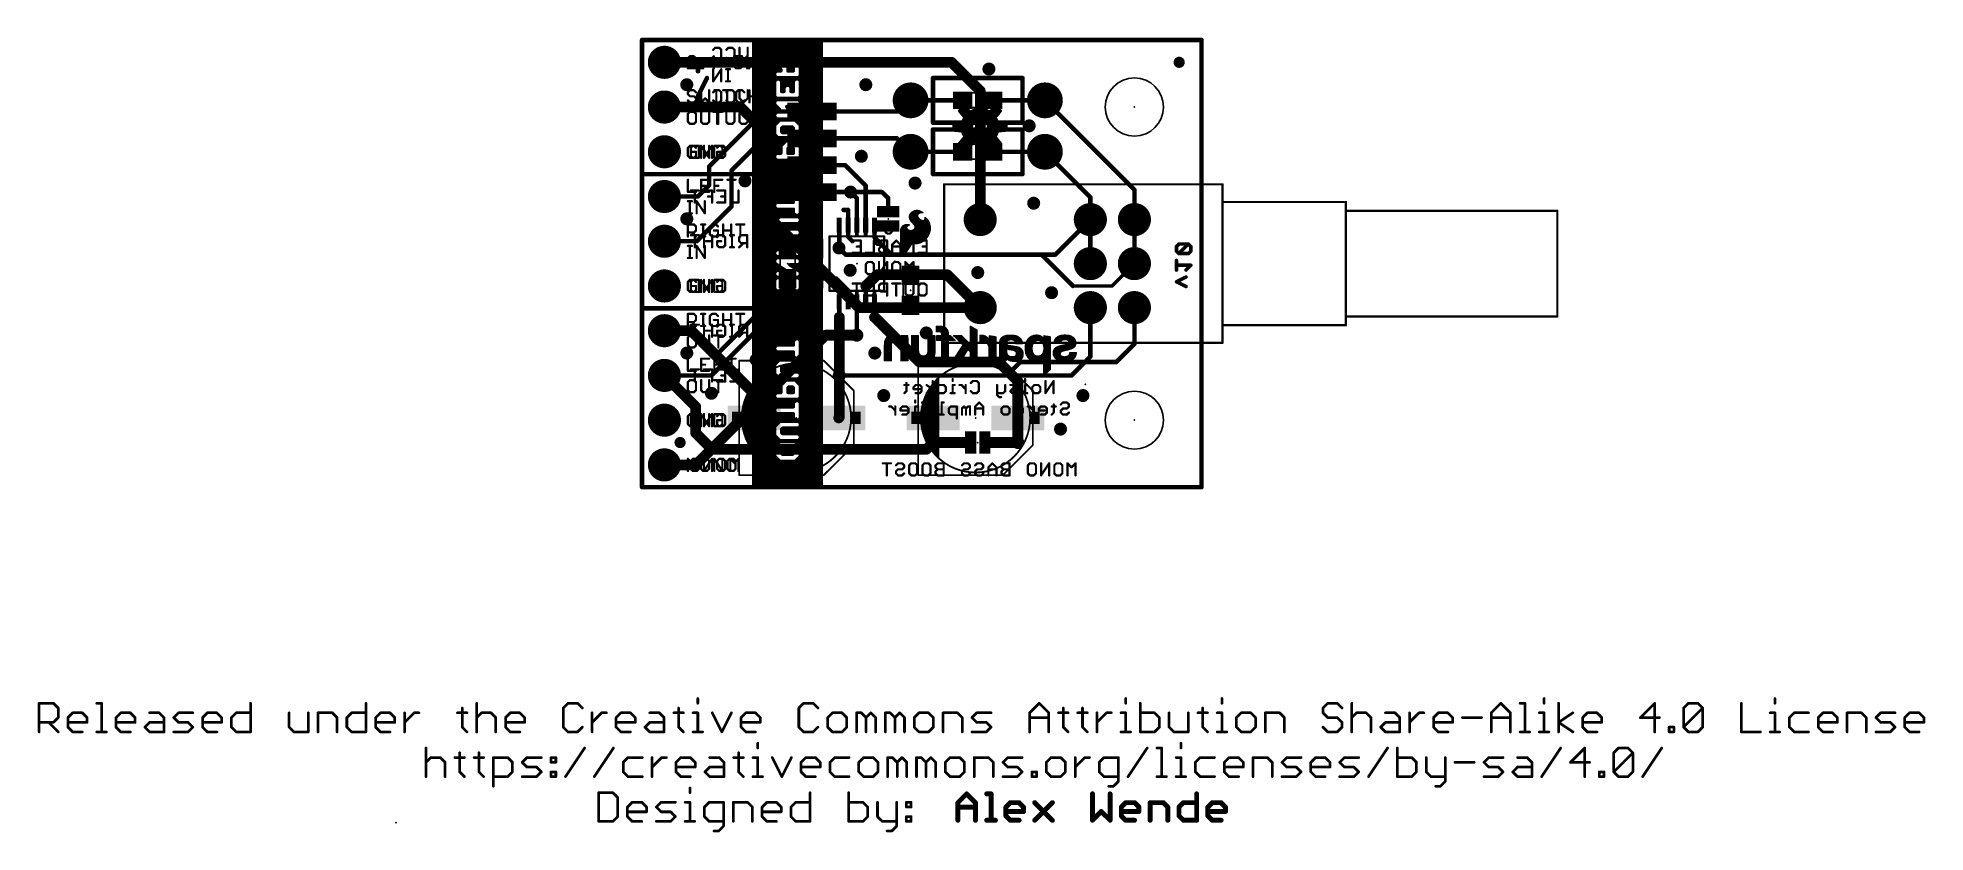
# Model space of a CAD drawing. Extents: x -34 to 73, y -20 to 26.
import ezdxf

# ---------------------------------------------------------------- set-up
doc = ezdxf.new("R2010")
doc.units = 0
for name, color, linetype in [('1', 12, 'CONTINUOUS'), ('16', 132, 'CONTINUOUS'), ('17', 110, 'CONTINUOUS'), ('18', 110, 'CONTINUOUS'), ('20', 53, 'CONTINUOUS'), ('21', 41, 'CONTINUOUS'), ('22', 40, 'CONTINUOUS'), ('23', 53, 'CONTINUOUS'), ('24', 53, 'CONTINUOUS'), ('51', 53, 'CONTINUOUS')]:
    doc.layers.add(name, color=color, linetype=linetype)

# ---------------------------------------------------------------- blocks, each defined once
blk = doc.blocks.new('RECT')
blk.add_solid([(-0.5, -0.5), (0.5, -0.5), (-0.5, 0.5), (0.5, 0.5)])
blk = doc.blocks.new('PIE')
at = {"const_width": 0.5}
blk.add_lwpolyline([(0, -0.25, 1), (0, 0.25, 1), (0, -0.25)], format="xyb", dxfattribs=at)
blk = doc.blocks.new('ROUNDP')
at = {"const_width": 0.5}
blk.add_lwpolyline([(0, -0.25, 1), (0, 0.25, 1), (0, -0.25)], format="xyb", dxfattribs=at)
blk = doc.blocks.new('ROUNDV')
at = {"const_width": 0.5}
blk.add_lwpolyline([(0, -0.25, 1), (0, 0.25, 1), (0, -0.25)], format="xyb", dxfattribs=at)

msp = doc.modelspace()

# ---------------------------------------------------------------- linework, layer by layer
at = {"layer": '1'}
for points, const_width in [([(0, 25.4), (31.75, 25.4)], 0.254), ([(0, 0), (0, 25.4)], 0.254), ([(31.75, 25.4), (31.75, 0)], 0.254), ([(6.9338, 21.336), (3.81, 18.2122)], 0.254), ([(8.802, 21.336), (6.9338, 21.336)], 0.254), ([(14.605, 21.336), (10.502, 21.336)], 0.254), ([(15.24, 21.971), (14.605, 21.336)], 0.254), ([(18.2, 21.971), (15.24, 21.971)], 0.254), ([(19.9, 21.971), (22.86, 21.971)], 0.254), ([(22.86, 21.971), (27.94, 16.891)], 0.254), ([(6.8984, 19.812), (5.08, 17.9936)], 0.254), ([(8.802, 19.812), (6.8984, 19.812)], 0.254), ([(10.502, 19.812), (14.478, 19.812)], 0.254), ([(14.478, 19.812), (15.24, 19.05)], 0.254), ([(3.81, 18.2122), (3.81, 17.1576)], 0.254), ([(10.502, 18.288), (11.5272, 18.288)], 0.254), ([(11.5272, 18.288), (12.692, 17.1232)], 0.254), ([(18.2, 19.05), (15.24, 19.05)], 0.254), ([(19.9, 19.05), (22.86, 19.05)], 0.254), ([(22.86, 19.05), (25.44, 16.47)], 0.254), ([(3.81, 17.1576), (3.1624, 16.51)], 0.254), ([(5.08, 17.9936), (5.08, 15.9457)], 0.254), ([(12.692, 17.1232), (12.692, 14.875)], 0.254), ([(3.1624, 16.51), (1.27, 16.51)], 0.254), ([(5.08, 15.9457), (3.1043, 13.97)], 0.254), ([(8.802, 16.764), (7.151, 16.764)], 0.254), ([(10.502, 16.764), (11.8325, 16.764)], 0.254), ([(11.8325, 16.764), (12.192, 16.4045)], 0.254), ([(12.192, 16.4045), (12.192, 14.875)], 0.254), ([(25.44, 16.47), (25.44, 15.2)], 0.254), ([(27.94, 16.891), (27.94, 15.2)], 0.254), ([(11.192, 14.875), (11.192, 13.605)], 0.254), ([(11.692, 15.748), (11.43, 15.748)], 0.254), ([(11.692, 14.875), (11.692, 15.748)], 0.254), ([(11.692, 14.875), (11.692, 14.216)], 0.254), ([(13.192, 14.1899), (13.192, 14.875)], 0.254), ([(25.44, 15.2), (25.44, 12.7)], 0.254), ([(27.94, 15.2), (27.94, 12.7)], 0.254), ([(3.1043, 13.97), (1.27, 13.97)], 0.254), ([(11.692, 14.216), (11.938, 13.97)], 0.254), ([(14.1739, 13.208), (13.192, 14.1899)], 0.254), ([(11.192, 13.605), (11.176, 13.589)], 0.254), ([(22.6676, 13.208), (14.1739, 13.208)], 0.254), ([(22.6676, 13.208), (24.4456, 11.43)], 0.254), ([(6.731, 11.85), (6.731, 10.033)], 0.254), ([(8.255, 11.85), (8.255, 10.668)], 0.254), ([(9.779, 11.85), (11.0279, 11.85)], 0.254), ([(11.0279, 11.85), (11.692, 11.1859)], 0.254), ([(13.335, 12.065), (12.7, 11.43)], 0.6096), ([(15.24, 12.065), (13.335, 12.065)], 0.6096), ([(17.325, 12.065), (15.24, 12.065)], 0.6096), ([(15.24, 12.065), (15.24, 12.026)], 0.6096), ([(19.19, 10.2), (17.325, 12.065)], 0.6096), ([(26.67, 11.43), (27.94, 12.7)], 0.2032), ([(11.692, 11.1859), (11.692, 10.525)], 0.254), ([(12.7, 11.43), (12.7, 10.525)], 0.254), ([(24.4456, 11.43), (26.67, 11.43)], 0.2032), ([(6.731, 10.033), (4.1901, 7.4921)], 0.254), ([(11.192, 9.652), (11.192, 6.35)], 0.6096), ([(11.192, 10.525), (11.192, 9.652)], 0.254), ([(12.192, 10.525), (12.192, 8.636)], 0.254), ([(12.7, 10.525), (12.692, 10.525)], 0.254), ([(13.192, 9.652), (13.208, 9.652)], 0.6096), ([(13.208, 9.652), (15.748, 7.112)], 0.6096), ([(13.192, 10.525), (13.192, 9.652)], 0.254), ([(27.94, 10.2), (27.94, 8.1359)], 0.254), ([(1.27, 8.89), (2.7922, 8.89)], 0.6096), ([(2.7922, 8.89), (4.1901, 7.4921)], 0.6096), ([(4.1901, 7.4921), (6.363, 5.3192)], 0.6096), ([(27.94, 8.1359), (26.9161, 7.112)], 0.254), ([(3.048, 4.572), (1.27, 6.35)], 0.6096), ([(11.192, 6.35), (11.192, 3.966)], 0.6096), ([(15.748, 7.112), (20.2411, 7.112)], 0.6096), ([(20.2411, 7.112), (20.852, 6.501)], 0.6096), ([(20.852, 6.501), (21.323, 6.0301)], 0.6096), ([(21.463, 7.112), (20.852, 6.501)], 0.254), ([(26.9161, 7.112), (21.463, 7.112)], 0.254), ([(21.463, 7.112), (21.463, 7.112)], 0.254), ([(6.363, 5.3192), (6.363, 3.937)], 0.6096), ([(21.323, 6.0301), (21.323, 3.937)], 0.6096), ([(3.048, 3.0748), (3.048, 4.572)], 0.6096), ([(3.9638, 2.159), (3.048, 3.0748)], 0.6096), ([(11.192, 3.966), (11.163, 3.937)], 0.6096), ([(16.523, 2.54), (16.523, 3.937)], 0.6096), ([(21.323, 3.937), (21.323, 2.54)], 0.6096), ([(3.9638, 2.159), (16.142, 2.159)], 0.6096), ([(16.142, 2.159), (16.523, 2.54)], 0.6096), ([(31.75, 0), (0, 0)], 0.254)]:
    msp.add_lwpolyline(points, dxfattribs=dict(at, const_width=const_width))
for points, const_width in [([(0, 25.4635, 1), (0, 25.3365)], 0.127), ([(0.0635, 25.4, 1), (-0.0635, 25.4)], 0.127), ([(31.8135, 25.4, 1), (31.6865, 25.4)], 0.127), ([(31.75, 25.3365, 1), (31.75, 25.4635)], 0.127), ([(6.9338, 21.3995, 1), (6.9338, 21.2725)], 0.127), ([(6.9787, 21.2911, 1), (6.8889, 21.3809)], 0.127), ([(8.802, 21.2725, 1), (8.802, 21.3995)], 0.127), ([(10.502, 21.3995, 1), (10.502, 21.2725)], 0.127), ([(14.5601, 21.3809, 1), (14.6499, 21.2911)], 0.127), ([(14.605, 21.2725, 1), (14.605, 21.3995)], 0.127), ([(15.24, 22.0345, 1), (15.24, 21.9075)], 0.127), ([(15.2849, 21.9261, 1), (15.1951, 22.0159)], 0.127), ([(18.2, 21.9075, 1), (18.2, 22.0345)], 0.127), ([(19.9, 22.0345, 1), (19.9, 21.9075)], 0.127), ([(22.9049, 22.0159, 1), (22.8151, 21.9261)], 0.127), ([(22.86, 21.9075, 1), (22.86, 22.0345)], 0.127), ([(6.8984, 19.8755, 1), (6.8984, 19.7485)], 0.127), ([(6.9433, 19.7671, 1), (6.8535, 19.8569)], 0.127), ([(8.802, 19.7485, 1), (8.802, 19.8755)], 0.127), ([(10.502, 19.8755, 1), (10.502, 19.7485)], 0.127), ([(14.5229, 19.8569, 1), (14.4331, 19.7671)], 0.127), ([(14.478, 19.7485, 1), (14.478, 19.8755)], 0.127), ([(3.8735, 18.2122, 1), (3.7465, 18.2122)], 0.127), ([(3.7651, 18.2571, 1), (3.8549, 18.1673)], 0.127), ([(10.502, 18.3515, 1), (10.502, 18.2245)], 0.127), ([(11.5721, 18.3329, 1), (11.4823, 18.2431)], 0.127), ([(11.5272, 18.2245, 1), (11.5272, 18.3515)], 0.127), ([(15.24, 19.1135, 1), (15.24, 18.9865)], 0.127), ([(15.1951, 19.0051, 1), (15.2849, 19.0949)], 0.127), ([(18.2, 18.9865, 1), (18.2, 19.1135)], 0.127), ([(19.9, 19.1135, 1), (19.9, 18.9865)], 0.127), ([(22.9049, 19.0949, 1), (22.8151, 19.0051)], 0.127), ([(22.86, 18.9865, 1), (22.86, 19.1135)], 0.127), ([(3.7465, 17.1576, 1), (3.8735, 17.1576)], 0.127), ([(3.8549, 17.1127, 1), (3.7651, 17.2025)], 0.127), ([(5.1435, 17.9936, 1), (5.0165, 17.9936)], 0.127), ([(5.0351, 18.0385, 1), (5.1249, 17.9487)], 0.127), ([(12.7555, 17.1232, 1), (12.6285, 17.1232)], 0.127), ([(12.6471, 17.0783, 1), (12.7369, 17.1681)], 0.127), ([(1.27, 16.5735, 1), (1.27, 16.4465)], 0.127), ([(3.1175, 16.5549, 1), (3.2073, 16.4651)], 0.127), ([(3.1624, 16.4465, 1), (3.1624, 16.5735)], 0.127), ([(5.1249, 15.9008, 1), (5.0351, 15.9906)], 0.127), ([(7.151, 16.8275, 1), (7.151, 16.7005)], 0.127), ([(8.802, 16.7005, 1), (8.802, 16.8275)], 0.127), ([(10.502, 16.8275, 1), (10.502, 16.7005)], 0.127), ([(11.8774, 16.8089, 1), (11.7876, 16.7191)], 0.127), ([(11.8325, 16.7005, 1), (11.8325, 16.8275)], 0.127), ([(12.2555, 16.4045, 1), (12.1285, 16.4045)], 0.127), ([(12.1471, 16.3596, 1), (12.2369, 16.4494)], 0.127), ([(25.5035, 16.47, 1), (25.3765, 16.47)], 0.127), ([(25.3951, 16.4251, 1), (25.4849, 16.5149)], 0.127), ([(28.0035, 16.891, 1), (27.8765, 16.891)], 0.127), ([(27.8951, 16.8461, 1), (27.9849, 16.9359)], 0.127), ([(5.0165, 15.9457, 1), (5.1435, 15.9457)], 0.127), ([(11.2555, 14.875, 1), (11.1285, 14.875)], 0.127), ([(11.43, 15.8115, 1), (11.43, 15.6845)], 0.127), ([(11.7555, 15.748, 1), (11.6285, 15.748)], 0.127), ([(11.7555, 14.875, 1), (11.6285, 14.875)], 0.127), ([(11.692, 15.6845, 1), (11.692, 15.8115)], 0.127), ([(13.2555, 14.875, 1), (13.1285, 14.875)], 0.127), ([(25.5035, 15.2, 1), (25.3765, 15.2)], 0.127), ([(25.3765, 15.2, 1), (25.5035, 15.2)], 0.127), ([(28.0035, 15.2, 1), (27.8765, 15.2)], 0.127), ([(27.8765, 15.2, 1), (28.0035, 15.2)], 0.127), ([(1.27, 14.0335, 1), (1.27, 13.9065)], 0.127), ([(3.0594, 14.0149, 1), (3.1492, 13.9251)], 0.127), ([(3.1043, 13.9065, 1), (3.1043, 14.0335)], 0.127), ([(11.6285, 14.875, 1), (11.7555, 14.875)], 0.127), ([(11.7369, 14.2609, 1), (11.6471, 14.1711)], 0.127), ([(11.6285, 14.216, 1), (11.7555, 14.216)], 0.127), ([(11.8931, 13.9251, 1), (11.9829, 14.0149)], 0.127), ([(12.1285, 14.875, 1), (12.2555, 14.875)], 0.127), ([(12.6285, 14.875, 1), (12.7555, 14.875)], 0.127), ([(13.2369, 14.2348, 1), (13.1471, 14.145)], 0.127), ([(13.1285, 14.1899, 1), (13.2555, 14.1899)], 0.127), ([(11.1311, 13.6339, 1), (11.2209, 13.5441)], 0.127), ([(11.1285, 13.605, 1), (11.2555, 13.605)], 0.127), ([(11.2369, 13.5601, 1), (11.1471, 13.6499)], 0.127), ([(14.1739, 13.2715, 1), (14.1739, 13.1445)], 0.127), ([(14.129, 13.1631, 1), (14.2188, 13.2529)], 0.127), ([(22.7125, 13.2529, 1), (22.6227, 13.1631)], 0.127), ([(22.6676, 13.1445, 1), (22.6676, 13.2715)], 0.127), ([(6.7945, 11.85, 1), (6.6675, 11.85)], 0.127), ([(8.3185, 11.85, 1), (8.1915, 11.85)], 0.127), ([(9.779, 11.9135, 1), (9.779, 11.7865)], 0.127), ([(11.0728, 11.8949, 1), (10.983, 11.8051)], 0.127), ([(11.0279, 11.7865, 1), (11.0279, 11.9135)], 0.127), ([(13.335, 12.2174, 1), (13.335, 11.9126)], 0.3048), ([(13.4428, 11.9572, 1), (13.2272, 12.1728)], 0.3048), ([(15.24, 12.2174, 1), (15.24, 11.9126)], 0.3048), ([(15.3924, 12.065, 1), (15.0876, 12.065)], 0.3048), ([(15.0876, 12.026, 1), (15.3924, 12.026)], 0.3048), ([(15.24, 11.9126, 1), (15.24, 12.2174)], 0.3048), ([(17.4328, 12.1728, 1), (17.2172, 11.9572)], 0.3048), ([(17.325, 11.9126, 1), (17.325, 12.2174)], 0.3048), ([(25.3765, 12.7, 1), (25.5035, 12.7)], 0.127), ([(27.8765, 12.7, 1), (28.0035, 12.7)], 0.127), ([(27.9759, 12.6641, 1), (27.9041, 12.7359)], 0.1016), ([(8.1915, 10.668, 1), (8.3185, 10.668)], 0.127), ([(11.7555, 11.1859, 1), (11.6285, 11.1859)], 0.127), ([(11.6471, 11.141, 1), (11.7369, 11.2308)], 0.127), ([(12.5922, 11.5378, 1), (12.8078, 11.3222)], 0.3048), ([(12.7635, 11.43, 1), (12.6365, 11.43)], 0.127), ([(24.4007, 11.3851, 1), (24.4905, 11.4749)], 0.127), ([(24.4456, 11.4808, 1), (24.4456, 11.3792)], 0.1016), ([(26.6341, 11.4659, 1), (26.7059, 11.3941)], 0.1016), ([(26.67, 11.3792, 1), (26.67, 11.4808)], 0.1016), ([(6.6675, 10.033, 1), (6.7945, 10.033)], 0.127), ([(6.7759, 9.9881, 1), (6.6861, 10.0779)], 0.127), ([(11.3444, 9.652, 1), (11.0396, 9.652)], 0.3048), ([(11.2555, 10.525, 1), (11.1285, 10.525)], 0.127), ([(11.1285, 9.652, 1), (11.2555, 9.652)], 0.127), ([(11.6285, 10.525, 1), (11.7555, 10.525)], 0.127), ([(12.2555, 10.525, 1), (12.1285, 10.525)], 0.127), ([(12.692, 10.5885, 1), (12.692, 10.4615)], 0.127), ([(12.6365, 10.525, 1), (12.7635, 10.525)], 0.127), ([(12.7, 10.4615, 1), (12.7, 10.5885)], 0.127), ([(13.192, 9.8044, 1), (13.192, 9.4996)], 0.3048), ([(13.3158, 9.7598, 1), (13.1002, 9.5442)], 0.3048), ([(13.208, 9.4996, 1), (13.208, 9.8044)], 0.3048), ([(13.2555, 10.525, 1), (13.1285, 10.525)], 0.127), ([(13.1285, 9.652, 1), (13.2555, 9.652)], 0.127), ([(19.0822, 10.0922, 1), (19.2978, 10.3078)], 0.3048), ([(28.0035, 10.2, 1), (27.8765, 10.2)], 0.127), ([(1.27, 9.0424, 1), (1.27, 8.7376)], 0.3048), ([(2.9, 8.9978, 1), (2.6845, 8.7822)], 0.3048), ([(2.7922, 8.7376, 1), (2.7922, 9.0424)], 0.3048), ([(12.1285, 8.636, 1), (12.2555, 8.636)], 0.127), ([(4.2979, 7.5999, 1), (4.0823, 7.3843)], 0.3048), ([(4.0823, 7.3843, 1), (4.2979, 7.5999)], 0.3048), ([(4.1452, 7.537, 1), (4.235, 7.4472)], 0.127), ([(27.8765, 8.1359, 1), (28.0035, 8.1359)], 0.127), ([(27.9849, 8.091, 1), (27.8951, 8.1808)], 0.127), ([(1.3778, 6.4578, 1), (1.1622, 6.2422)], 0.3048), ([(11.3444, 6.35, 1), (11.0396, 6.35)], 0.3048), ([(11.0396, 6.35, 1), (11.3444, 6.35)], 0.3048), ([(15.748, 7.2644, 1), (15.748, 6.9596)], 0.3048), ([(15.6402, 7.0042, 1), (15.8558, 7.2198)], 0.3048), ([(20.3488, 7.2198, 1), (20.1333, 7.0042)], 0.3048), ([(20.2411, 6.9596, 1), (20.2411, 7.2644)], 0.3048), ([(20.9598, 6.6088, 1), (20.7443, 6.3933)], 0.3048), ([(20.7443, 6.3933, 1), (20.9598, 6.6088)], 0.3048), ([(20.8071, 6.5459, 1), (20.8969, 6.4561)], 0.127), ([(21.463, 7.1755, 1), (21.463, 7.0485)], 0.127), ([(21.5265, 7.112, 1), (21.3995, 7.112)], 0.127), ([(21.3995, 7.112, 1), (21.5265, 7.112)], 0.127), ([(21.5079, 7.0671, 1), (21.4181, 7.1569)], 0.127), ([(26.8712, 7.1569, 1), (26.961, 7.0671)], 0.127), ([(26.9161, 7.0485, 1), (26.9161, 7.1755)], 0.127), ([(6.5154, 5.3192, 1), (6.2106, 5.3192)], 0.3048), ([(6.2552, 5.2115, 1), (6.4708, 5.427)], 0.3048), ([(21.4754, 6.0301, 1), (21.1706, 6.0301)], 0.3048), ([(21.2152, 5.9223, 1), (21.4308, 6.1378)], 0.3048), ([(3.2004, 4.572, 1), (2.8956, 4.572)], 0.3048), ([(2.9402, 4.4642, 1), (3.1558, 4.6798)], 0.3048), ([(3.1558, 3.1826, 1), (2.9402, 2.967)], 0.3048), ([(2.8956, 3.0748, 1), (3.2004, 3.0748)], 0.3048), ([(6.2106, 3.937, 1), (6.5154, 3.937)], 0.3048), ([(11.0552, 4.0448, 1), (11.2708, 3.8292)], 0.3048), ([(11.0396, 3.966, 1), (11.3444, 3.966)], 0.3048), ([(11.2998, 3.8582, 1), (11.0842, 4.0738)], 0.3048), ([(16.6754, 3.937, 1), (16.3706, 3.937)], 0.3048), ([(21.4754, 3.937, 1), (21.1706, 3.937)], 0.3048), ([(21.1706, 3.937, 1), (21.4754, 3.937)], 0.3048), ([(3.9638, 2.3114, 1), (3.9638, 2.0066)], 0.3048), ([(3.856, 2.0512, 1), (4.0716, 2.2668)], 0.3048), ([(16.0342, 2.2668, 1), (16.2498, 2.0512)], 0.3048), ([(16.142, 2.0066, 1), (16.142, 2.3114)], 0.3048), ([(16.3706, 2.54, 1), (16.6754, 2.54)], 0.3048), ([(16.6308, 2.4322, 1), (16.4152, 2.6478)], 0.3048), ([(21.1706, 2.54, 1), (21.4754, 2.54)], 0.3048), ([(0, 0.0635, 1), (0, -0.0635)], 0.127), ([(-0.0635, 0, 1), (0.0635, 0)], 0.127), ([(31.6865, 0, 1), (31.8135, 0)], 0.127), ([(31.75, -0.0635, 1), (31.75, 0.0635)], 0.127)]:
    msp.add_lwpolyline(points, format="xyb", dxfattribs=dict(at, const_width=const_width))
at = {"layer": '16'}
for points, const_width in [([(0, 25.4), (31.75, 25.4)], 0.254), ([(0, 0), (0, 25.4)], 0.254), ([(31.75, 25.4), (31.75, 0)], 0.254), ([(1.27, 24.13), (17.5712, 24.13)], 0.6096), ([(17.5712, 24.13), (19.19, 22.5112)], 0.6096), ([(19.19, 22.5112), (19.19, 15.2)], 0.6096), ([(1.27, 21.59), (5.5809, 21.59)], 0.6096), ([(5.5809, 21.59), (7.151, 20.0199)], 0.6096), ([(7.151, 20.0199), (7.151, 16.764)], 0.6096), ([(7.151, 16.764), (7.151, 15.367)], 0.6096), ([(13.6108, 16.764), (11.8325, 16.764)], 0.254), ([(13.97, 16.4048), (13.6108, 16.764)], 0.254), ([(13.97, 15.6464), (13.97, 16.4048)], 0.254), ([(7.151, 15.367), (12.318, 10.2)], 0.6096), ([(23.448, 13.208), (25.44, 15.2)], 0.254), ([(11.557, 13.208), (11.176, 13.589)], 0.254), ([(23.448, 13.208), (11.557, 13.208)], 0.254), ([(30.4632, 13.8117), (30.3276, 13.6761)], 0.2032), ([(30.3276, 13.6761), (30.3276, 13.4049)], 0.2032), ([(30.3276, 13.4049), (30.4632, 13.2694)], 0.2032), ([(30.3276, 12.3338), (30.3276, 12.8762)], 0.2032), ([(31.0055, 13.8117), (30.4632, 13.8117)], 0.2032), ([(30.4632, 13.2694), (31.0055, 13.8117)], 0.2032), ([(30.4632, 13.2694), (31.0055, 13.2694)], 0.2032), ([(31.1411, 13.6761), (31.0055, 13.8117)], 0.2032), ([(31.0055, 13.2694), (31.1411, 13.4049)], 0.2032), ([(31.1411, 13.4049), (31.1411, 13.6761)], 0.2032), ([(31.1411, 12.605), (30.3276, 12.605)], 0.2032), ([(30.3276, 11.6695), (30.8699, 11.9406)], 0.2032), ([(30.8699, 12.3338), (31.1411, 12.605)], 0.2032), ([(3.937, 6.35), (8.255, 10.668)], 0.254), ([(30.8699, 11.3983), (30.3276, 11.6695)], 0.2032), ([(12.318, 10.2), (19.19, 10.2)], 0.6096), ([(25.44, 10.2), (25.44, 7.4088)], 0.254), ([(10.414, 8.636), (3.048, 1.27)], 0.6096), ([(12.192, 8.636), (10.414, 8.636)], 0.6096), ([(25.44, 7.4088), (24.3812, 6.35)], 0.254), ([(3.937, 6.35), (1.27, 6.35)], 0.254), ([(24.3812, 6.35), (11.192, 6.35)], 0.254), ([(18.6436, 2.54), (16.523, 2.54)], 0.6096), ([(21.323, 2.54), (19.4564, 2.54)], 0.6096), ([(3.048, 1.27), (1.27, 1.27)], 0.6096), ([(31.75, 0), (0, 0)], 0.254)]:
    msp.add_lwpolyline(points, dxfattribs=dict(at, const_width=const_width))
for points, const_width in [([(0, 25.4635, 1), (0, 25.3365)], 0.127), ([(0.0635, 25.4, 1), (-0.0635, 25.4)], 0.127), ([(31.8135, 25.4, 1), (31.6865, 25.4)], 0.127), ([(31.75, 25.3365, 1), (31.75, 25.4635)], 0.127), ([(1.27, 24.2824, 1), (1.27, 23.9776)], 0.3048), ([(17.679, 24.2378, 1), (17.4635, 24.0222)], 0.3048), ([(17.5712, 23.9776, 1), (17.5712, 24.2824)], 0.3048), ([(19.3424, 22.5112, 1), (19.0376, 22.5112)], 0.3048), ([(19.0822, 22.4035, 1), (19.2978, 22.619)], 0.3048), ([(1.27, 21.7424, 1), (1.27, 21.4376)], 0.3048), ([(5.6886, 21.6978, 1), (5.4731, 21.4822)], 0.3048), ([(5.5809, 21.4376, 1), (5.5809, 21.7424)], 0.3048), ([(7.3034, 20.0199, 1), (6.9986, 20.0199)], 0.3048), ([(7.0432, 19.9121, 1), (7.2588, 20.1276)], 0.3048), ([(7.3034, 16.764, 1), (6.9986, 16.764)], 0.3048), ([(6.9986, 16.764, 1), (7.3034, 16.764)], 0.3048), ([(11.8325, 16.8275, 1), (11.8325, 16.7005)], 0.127), ([(13.6557, 16.8089, 1), (13.5659, 16.7191)], 0.127), ([(13.6108, 16.7005, 1), (13.6108, 16.8275)], 0.127), ([(14.0335, 16.4048, 1), (13.9065, 16.4048)], 0.127), ([(13.9251, 16.3599, 1), (14.0149, 16.4497)], 0.127), ([(7.2588, 15.4748, 1), (7.0432, 15.2592)], 0.3048), ([(6.9986, 15.367, 1), (7.3034, 15.367)], 0.3048), ([(13.9065, 15.6464, 1), (14.0335, 15.6464)], 0.127), ([(19.0376, 15.2, 1), (19.3424, 15.2)], 0.3048), ([(25.4849, 15.1551, 1), (25.3951, 15.2449)], 0.127), ([(11.2209, 13.6339, 1), (11.1311, 13.5441)], 0.127), ([(11.557, 13.2715, 1), (11.557, 13.1445)], 0.127), ([(11.5121, 13.1631, 1), (11.6019, 13.2529)], 0.127), ([(23.4031, 13.2529, 1), (23.4929, 13.1631)], 0.127), ([(23.448, 13.1445, 1), (23.448, 13.2715)], 0.127), ([(30.3784, 13.6761, 1), (30.2768, 13.6761)], 0.1016), ([(30.2917, 13.712, 1), (30.3635, 13.6402)], 0.1016), ([(30.3635, 13.4409, 1), (30.2917, 13.369)], 0.1016), ([(30.2768, 13.4049, 1), (30.3784, 13.4049)], 0.1016), ([(30.3784, 12.8762, 1), (30.2768, 12.8762)], 0.1016), ([(30.4632, 13.8625, 1), (30.4632, 13.7609)], 0.1016), ([(30.4632, 13.3202, 1), (30.4632, 13.2186)], 0.1016), ([(30.4273, 13.3053, 1), (30.4991, 13.2334)], 0.1016), ([(30.4991, 13.7758, 1), (30.4273, 13.8476)], 0.1016), ([(30.4273, 13.2334, 1), (30.4991, 13.3053)], 0.1016), ([(31.0414, 13.8476, 1), (30.9696, 13.7758)], 0.1016), ([(30.9696, 13.3053, 1), (31.0414, 13.2334)], 0.1016), ([(31.0414, 13.7758, 1), (30.9696, 13.8476)], 0.1016), ([(31.0055, 13.7609, 1), (31.0055, 13.8625)], 0.1016), ([(31.0055, 13.2186, 1), (31.0055, 13.3202)], 0.1016), ([(31.1919, 13.6761, 1), (31.0903, 13.6761)], 0.1016), ([(31.0903, 13.4049, 1), (31.1919, 13.4049)], 0.1016), ([(31.1052, 13.6402, 1), (31.177, 13.712)], 0.1016), ([(31.177, 13.369, 1), (31.1052, 13.4409)], 0.1016), ([(30.3276, 12.6558, 1), (30.3276, 12.5542)], 0.1016), ([(30.2768, 12.3338, 1), (30.3784, 12.3338)], 0.1016), ([(30.834, 12.3698, 1), (30.9058, 12.2979)], 0.1016), ([(30.8926, 11.8952, 1), (30.8472, 11.9861)], 0.1016), ([(31.177, 12.5691, 1), (31.1052, 12.6409)], 0.1016), ([(31.1411, 12.5542, 1), (31.1411, 12.6558)], 0.1016), ([(8.2999, 10.6231, 1), (8.2101, 10.7129)], 0.127), ([(30.3503, 11.7149, 1), (30.3049, 11.624)], 0.1016), ([(30.3049, 11.7149, 1), (30.3503, 11.624)], 0.1016), ([(30.8472, 11.3529, 1), (30.8926, 11.4438)], 0.1016), ([(12.318, 10.3524, 1), (12.318, 10.0476)], 0.3048), ([(12.2102, 10.0922, 1), (12.4258, 10.3078)], 0.3048), ([(19.19, 10.0476, 1), (19.19, 10.3524)], 0.3048), ([(25.5035, 10.2, 1), (25.3765, 10.2)], 0.127), ([(10.414, 8.7884, 1), (10.414, 8.4836)], 0.3048), ([(10.5218, 8.5282, 1), (10.3062, 8.7438)], 0.3048), ([(12.192, 8.4836, 1), (12.192, 8.7884)], 0.3048), ([(25.4849, 7.3639, 1), (25.3951, 7.4537)], 0.127), ([(1.27, 6.4135, 1), (1.27, 6.2865)], 0.127), ([(3.8921, 6.3949, 1), (3.9819, 6.3051)], 0.127), ([(3.937, 6.2865, 1), (3.937, 6.4135)], 0.127), ([(11.192, 6.4135, 1), (11.192, 6.2865)], 0.127), ([(24.3363, 6.3949, 1), (24.4261, 6.3051)], 0.127), ([(24.3812, 6.2865, 1), (24.3812, 6.4135)], 0.127), ([(25.3765, 7.4088, 1), (25.5035, 7.4088)], 0.127), ([(16.523, 2.6924, 1), (16.523, 2.3876)], 0.3048), ([(18.6436, 2.3876, 1), (18.6436, 2.6924)], 0.3048), ([(19.4564, 2.6924, 1), (19.4564, 2.3876)], 0.3048), ([(21.323, 2.3876, 1), (21.323, 2.6924)], 0.3048), ([(1.27, 1.4224, 1), (1.27, 1.1176)], 0.3048), ([(2.9402, 1.3778, 1), (3.1558, 1.1622)], 0.3048), ([(3.048, 1.1176, 1), (3.048, 1.4224)], 0.3048), ([(0, 0.0635, 1), (0, -0.0635)], 0.127), ([(-0.0635, 0, 1), (0.0635, 0)], 0.127), ([(31.6865, 0, 1), (31.8135, 0)], 0.127), ([(31.75, -0.0635, 1), (31.75, 0.0635)], 0.127)]:
    msp.add_lwpolyline(points, format="xyb", dxfattribs=dict(at, const_width=const_width))
at = {"layer": '20', "const_width": 0.2032}
for points in [[(31.75, 25.4), (0, 25.4)], [(0, 25.4), (0, 0)], [(31.75, 0), (31.75, 25.4)], [(0, 0), (31.75, 0)]]:
    msp.add_lwpolyline(points, dxfattribs=at)
at = {"layer": '20', "const_width": 0.1016}
for points in [[(0, 25.4508, 1), (0, 25.3492)], [(0.0508, 25.4, 1), (-0.0508, 25.4)], [(31.8008, 25.4, 1), (31.6992, 25.4)], [(31.75, 25.3492, 1), (31.75, 25.4508)], [(0, 0.0508, 1), (0, -0.0508)], [(-0.0508, 0, 1), (0.0508, 0)], [(31.6992, 0, 1), (31.8008, 0)], [(31.75, -0.0508, 1), (31.75, 0.0508)]]:
    msp.add_lwpolyline(points, format="xyb", dxfattribs=at)
at = {"layer": '20'}
for centre in [(27.94, 21.59), (27.94, 3.81)]:
    msp.add_circle(centre, 1.651, dxfattribs=at)
at = {"layer": '21'}
for points, const_width in [([(2.581, 23.8096, 1), (2.626, 23.7646)], 0.0635), ([(2.581, 24.3815, 1), (2.626, 24.3366)], 0.0635), ([(2.6035, 23.8189, 1), (2.6035, 23.7554)], 0.0635), ([(2.7179, 24.5052, 1), (2.7179, 24.4417)], 0.0635), ([(2.7403, 24.451, 1), (2.6954, 24.4959)], 0.0635), ([(2.9691, 24.4959, 1), (2.9242, 24.451)], 0.0635), ([(2.9467, 24.4417, 1), (2.9467, 24.5052)], 0.0635), ([(3.0928, 24.3591, 1), (3.0293, 24.3591)], 0.0635), ([(3.0293, 24.2447, 1), (3.0928, 24.2447)], 0.0635), ([(3.0386, 24.3366, 1), (3.0835, 24.3815)], 0.0635), ([(3.0835, 24.2222, 1), (3.0386, 24.2671)], 0.0635), ([(3.0611, 23.7554, 1), (3.0611, 23.8189)], 0.0635), ([(3.3837, 23.9015, 1), (3.3202, 23.9015)], 0.0635), ([(3.3519, 23.9332, 1), (3.3519, 23.8697)], 0.0635), ([(3.3519, 23.8189, 1), (3.3519, 23.7554)], 0.0635), ([(3.3202, 23.7871, 1), (3.3837, 23.7871)], 0.0635), ([(3.4981, 23.9015, 1), (3.4346, 23.9015)], 0.0635), ([(3.4346, 23.7871, 1), (3.4981, 23.7871)], 0.0635), ([(3.4663, 23.8697, 1), (3.4663, 23.9332)], 0.0635), ([(3.4663, 23.7554, 1), (3.4663, 23.8189)], 0.0635), ([(3.7261, 24.162, 1), (3.7261, 24.0985)], 0.0635), ([(3.7037, 24.1527, 1), (3.7486, 24.1078)], 0.0635), ([(4.1011, 24.4735, 1), (4.0376, 24.4735)], 0.0635), ([(4.0376, 23.7871, 1), (4.1011, 23.7871)], 0.0635), ([(4.0918, 24.451, 1), (4.0469, 24.4959)], 0.0635), ([(4.1837, 24.0985, 1), (4.1837, 24.162)], 0.0635), ([(4.4745, 24.162, 1), (4.4745, 24.0985)], 0.0635), ([(4.9321, 24.0985, 1), (4.9321, 24.162)], 0.0635), ([(5.2547, 24.4735, 1), (5.1912, 24.4735)], 0.0635), ([(5.223, 24.5052, 1), (5.223, 24.4417)], 0.0635), ([(5.2088, 24.1587, 1), (5.2372, 24.1019)], 0.0635), ([(5.1912, 24.1303, 1), (5.2547, 24.1303)], 0.0635), ([(5.2454, 23.9239, 1), (5.2005, 23.879)], 0.0635), ([(5.3373, 23.8189, 1), (5.3373, 23.7554)], 0.0635), ([(5.3149, 23.7646, 1), (5.3598, 23.8096)], 0.0635), ([(5.4517, 24.2764, 1), (5.4517, 24.2129)], 0.0635), ([(5.4659, 24.2163, 1), (5.4375, 24.2731)], 0.0635), ([(5.5437, 23.8096, 1), (5.5886, 23.7646)], 0.0635), ([(5.5886, 24.2671, 1), (5.5437, 24.2222)], 0.0635), ([(5.5661, 24.2129, 1), (5.5661, 24.2764)], 0.0635), ([(5.5661, 23.7554, 1), (5.5661, 23.8189)], 0.0635), ([(5.7123, 24.1303, 1), (5.6488, 24.1303)], 0.0635), ([(5.6488, 23.9015, 1), (5.7123, 23.9015)], 0.0635), ([(5.6581, 24.1078, 1), (5.703, 24.1527)], 0.0635), ([(5.703, 23.879, 1), (5.6581, 23.9239)], 0.0635), ([(5.6805, 24.4417, 1), (5.6805, 24.5052)], 0.0635), ([(6.0031, 23.9015, 1), (5.9396, 23.9015)], 0.0635), ([(5.9714, 23.9332, 1), (5.9714, 23.8697)], 0.0635), ([(5.9714, 23.8189, 1), (5.9714, 23.7554)], 0.0635), ([(5.9396, 23.7871, 1), (6.0031, 23.7871)], 0.0635), ([(6.1175, 23.9015, 1), (6.054, 23.9015)], 0.0635), ([(6.054, 23.7871, 1), (6.1175, 23.7871)], 0.0635), ([(6.0858, 23.8697, 1), (6.0858, 23.9332)], 0.0635), ([(6.0858, 23.7554, 1), (6.0858, 23.8189)], 0.0635), ([(6.3773, 24.4735, 1), (6.3138, 24.4735)], 0.0635), ([(6.3138, 24.1303, 1), (6.3773, 24.1303)], 0.0635), ([(6.3456, 24.5052, 1), (6.3456, 24.4417)], 0.0635), ([(6.3314, 24.1587, 1), (6.3598, 24.1019)], 0.0635), ([(6.368, 23.9239, 1), (6.3231, 23.879)], 0.0635), ([(6.46, 23.8189, 1), (6.46, 23.7554)], 0.0635), ([(6.4375, 23.7646, 1), (6.4824, 23.8096)], 0.0635), ([(6.5744, 24.2764, 1), (6.5744, 24.2129)], 0.0635), ([(6.5886, 24.2163, 1), (6.5602, 24.2731)], 0.0635), ([(6.6663, 23.8096, 1), (6.7112, 23.7646)], 0.0635), ([(6.7112, 24.2671, 1), (6.6663, 24.2222)], 0.0635), ([(6.6888, 24.2129, 1), (6.6888, 24.2764)], 0.0635), ([(6.6888, 23.7554, 1), (6.6888, 23.8189)], 0.0635), ([(6.8349, 24.1303, 1), (6.7714, 24.1303)], 0.0635), ([(6.7714, 23.9015, 1), (6.8349, 23.9015)], 0.0635), ([(6.7807, 24.1078, 1), (6.8256, 24.1527)], 0.0635), ([(6.8256, 23.879, 1), (6.7807, 23.9239)], 0.0635), ([(6.8032, 24.4417, 1), (6.8032, 24.5052)], 0.0635), ([(7.1257, 24.4735, 1), (7.0622, 24.4735)], 0.0635), ([(7.0622, 24.0159, 1), (7.1257, 24.0159)], 0.0635), ([(7.1164, 24.0383, 1), (7.0715, 23.9934)], 0.0635), ([(7.3003, 23.8096, 1), (7.3452, 23.7646)], 0.0635), ([(7.3003, 23.7646, 1), (7.3452, 23.8096)], 0.0635), ([(7.5833, 24.4735, 1), (7.5198, 24.4735)], 0.0635), ([(7.5198, 24.0159, 1), (7.5833, 24.0159)], 0.0635), ([(7.574, 23.9934, 1), (7.5291, 24.0383)], 0.0635), ([(2.7179, 22.5748, 1), (2.7179, 22.5113)], 0.0635), ([(2.7403, 22.5206, 1), (2.6954, 22.5655)], 0.0635), ([(2.9691, 22.5655, 1), (2.9242, 22.5206)], 0.0635), ([(2.9467, 22.5113, 1), (2.9467, 22.5748)], 0.0635), ([(3.3837, 22.5431, 1), (3.3202, 22.5431)], 0.0635), ([(3.8413, 22.5431, 1), (3.7778, 22.5431)], 0.0635), ([(4.1003, 22.5748, 1), (4.1003, 22.5113)], 0.0635), ([(4.2465, 22.5431, 1), (4.183, 22.5431)], 0.0635), ([(4.3291, 22.5113, 1), (4.3291, 22.5748)], 0.0635), ([(4.5993, 22.5748, 1), (4.5993, 22.5113)], 0.0635), ([(4.8598, 22.5431, 1), (4.7963, 22.5431)], 0.0635), ([(5.0569, 22.5113, 1), (5.0569, 22.5748)], 0.0635), ([(5.4621, 22.5748, 1), (5.4621, 22.5113)], 0.0635), ([(5.4845, 22.5206, 1), (5.4396, 22.5655)], 0.0635), ([(5.7133, 22.5655, 1), (5.6684, 22.5206)], 0.0635), ([(5.6909, 22.5113, 1), (5.6909, 22.5748)], 0.0635), ([(6.1279, 22.5431, 1), (6.0644, 22.5431)], 0.0635), ([(6.5854, 22.5431, 1), (6.5219, 22.5431)], 0.0635), ([(16.51, 23.3045, 1), (16.51, 23.1775)], 0.127), ([(16.5735, 23.241, 1), (16.4465, 23.241)], 0.127), ([(21.6535, 23.241, 1), (21.5265, 23.241)], 0.127), ([(21.59, 23.1775, 1), (21.59, 23.3045)], 0.127), ([(2.6353, 22.4287, 1), (2.5717, 22.4287)], 0.0635), ([(2.5717, 22.3143, 1), (2.6353, 22.3143)], 0.0635), ([(2.581, 22.4511, 1), (2.626, 22.4062)], 0.0635), ([(2.626, 22.3367, 1), (2.581, 22.2918)], 0.0635), ([(2.626, 21.9935, 1), (2.581, 21.9486)], 0.0635), ([(2.7179, 22.2316, 1), (2.7179, 22.1681)], 0.0635), ([(2.7179, 21.8884, 1), (2.7179, 21.825)], 0.0635), ([(2.6954, 22.1774, 1), (2.7403, 22.2223)], 0.0635), ([(2.6954, 21.8342, 1), (2.7403, 21.8792)], 0.0635), ([(2.9242, 21.8792, 1), (2.9691, 21.8342)], 0.0635), ([(2.9691, 22.2223, 1), (2.9242, 22.1774)], 0.0635), ([(2.9467, 22.1681, 1), (2.9467, 22.2316)], 0.0635), ([(2.9467, 21.825, 1), (2.9467, 21.8884)], 0.0635), ([(3.0928, 22.0855, 1), (3.0293, 22.0855)], 0.0635), ([(3.0293, 21.9711, 1), (3.0928, 21.9711)], 0.0635), ([(3.0386, 22.4062, 1), (3.0835, 22.4511)], 0.0635), ([(3.0386, 22.063, 1), (3.0835, 22.1079)], 0.0635), ([(3.0835, 21.9486, 1), (3.0386, 21.9935)], 0.0635), ([(3.3295, 21.8792, 1), (3.3744, 21.8342)], 0.0635), ([(3.3202, 21.8567, 1), (3.3837, 21.8567)], 0.0635), ([(3.6032, 22.1079, 1), (3.5583, 22.063)], 0.0635), ([(3.6032, 22.063, 1), (3.5583, 22.1079)], 0.0635), ([(3.7778, 21.8567, 1), (3.8413, 21.8567)], 0.0635), ([(3.7871, 21.8342, 1), (3.832, 21.8792)], 0.0635), ([(4.1003, 21.8884, 1), (4.1003, 21.825)], 0.0635), ([(4.183, 21.8567, 1), (4.2465, 21.8567)], 0.0635), ([(4.3291, 21.825, 1), (4.3291, 21.8884)], 0.0635), ([(4.7963, 21.8567, 1), (4.8598, 21.8567)], 0.0635), ([(5.3794, 22.4287, 1), (5.3159, 22.4287)], 0.0635), ([(5.3159, 21.9711, 1), (5.3794, 21.9711)], 0.0635), ([(5.3252, 22.4511, 1), (5.3701, 22.4062)], 0.0635), ([(5.3701, 21.9935, 1), (5.3252, 21.9486)], 0.0635), ([(5.4621, 21.8884, 1), (5.4621, 21.825)], 0.0635), ([(5.4396, 21.8342, 1), (5.4845, 21.8792)], 0.0635), ([(5.6684, 21.8792, 1), (5.7133, 21.8342)], 0.0635), ([(5.6909, 21.825, 1), (5.6909, 21.8884)], 0.0635), ([(5.7828, 22.4062, 1), (5.8277, 22.4511)], 0.0635), ([(5.8277, 21.9486, 1), (5.7828, 21.9935)], 0.0635), ([(6.0961, 22.2316, 1), (6.0961, 22.1681)], 0.0635), ([(6.0644, 21.8567, 1), (6.1279, 21.8567)], 0.0635), ([(6.5219, 21.8567, 1), (6.5854, 21.8567)], 0.0635), ([(6.5537, 22.1681, 1), (6.5537, 22.2316)], 0.0635), ([(16.256, 22.0345, 1), (16.256, 21.9075)], 0.127), ([(16.5735, 21.971, 1), (16.4465, 21.971)], 0.127), ([(16.4465, 21.971, 1), (16.5735, 21.971)], 0.127), ([(16.51, 21.9075, 1), (16.51, 22.0345)], 0.127), ([(21.6535, 21.971, 1), (21.5265, 21.971)], 0.127), ([(21.59, 22.0345, 1), (21.59, 21.9075)], 0.127), ([(21.5265, 21.971, 1), (21.6535, 21.971)], 0.127), ([(21.844, 21.9075, 1), (21.844, 22.0345)], 0.127), ([(2.6353, 21.2095, 1), (2.5717, 21.2095)], 0.0635), ([(2.5717, 20.7519, 1), (2.6353, 20.7519)], 0.0635), ([(2.581, 21.2319, 1), (2.626, 21.187)], 0.0635), ([(2.626, 20.7743, 1), (2.581, 20.7294)], 0.0635), ([(2.7179, 21.3556, 1), (2.7179, 21.2921)], 0.0635), ([(2.7179, 20.6692, 1), (2.7179, 20.6058)], 0.0635), ([(2.7403, 21.3014, 1), (2.6954, 21.3463)], 0.0635), ([(2.6954, 20.615, 1), (2.7403, 20.66)], 0.0635), ([(2.9242, 20.66, 1), (2.9691, 20.615)], 0.0635), ([(2.9691, 21.3463, 1), (2.9242, 21.3014)], 0.0635), ([(2.9467, 21.2921, 1), (2.9467, 21.3556)], 0.0635), ([(2.9467, 20.6058, 1), (2.9467, 20.6692)], 0.0635), ([(3.0928, 21.2095, 1), (3.0293, 21.2095)], 0.0635), ([(3.0293, 20.7519, 1), (3.0928, 20.7519)], 0.0635), ([(3.0386, 21.187, 1), (3.0835, 21.2319)], 0.0635), ([(3.0835, 20.7294, 1), (3.0386, 20.7743)], 0.0635), ([(3.3837, 21.3239, 1), (3.3202, 21.3239)], 0.0635), ([(3.3202, 20.7519, 1), (3.3837, 20.7519)], 0.0635), ([(3.3744, 20.7743, 1), (3.3295, 20.7294)], 0.0635), ([(3.4663, 20.6692, 1), (3.4663, 20.6058)], 0.0635), ([(3.4439, 20.615, 1), (3.4888, 20.66)], 0.0635), ([(3.6727, 20.66, 1), (3.7176, 20.615)], 0.0635), ([(3.6951, 20.6058, 1), (3.6951, 20.6692)], 0.0635), ([(3.8413, 21.3239, 1), (3.7778, 21.3239)], 0.0635), ([(3.7778, 20.7519, 1), (3.8413, 20.7519)], 0.0635), ([(3.832, 20.7294, 1), (3.7871, 20.7743)], 0.0635), ([(4.1003, 21.3556, 1), (4.1003, 21.2921)], 0.0635), ([(4.3609, 21.3239, 1), (4.2974, 21.3239)], 0.0635), ([(4.2974, 20.6375, 1), (4.3609, 20.6375)], 0.0635), ([(4.5579, 21.2921, 1), (4.5579, 21.3556)], 0.0635), ([(16.51, 20.7645, 1), (16.51, 20.6375)], 0.127), ([(16.4465, 20.701, 1), (16.5735, 20.701)], 0.127), ([(16.51, 20.3835, 1), (16.51, 20.2565)], 0.127), ([(16.5735, 20.32, 1), (16.4465, 20.32)], 0.127), ([(21.5265, 20.701, 1), (21.6535, 20.701)], 0.127), ([(21.6535, 20.32, 1), (21.5265, 20.32)], 0.127), ([(21.59, 20.6375, 1), (21.59, 20.7645)], 0.127), ([(21.59, 20.2565, 1), (21.59, 20.3835)], 0.127), ([(2.6353, 19.2791, 1), (2.5717, 19.2791)], 0.0635), ([(2.581, 19.3015, 1), (2.626, 19.2566)], 0.0635), ([(2.7179, 19.4252, 1), (2.7179, 19.3617)], 0.0635), ([(2.7403, 19.371, 1), (2.6954, 19.4159)], 0.0635), ([(2.9691, 19.4159, 1), (2.9242, 19.371)], 0.0635), ([(2.9467, 19.3617, 1), (2.9467, 19.4252)], 0.0635), ([(3.0386, 19.2566, 1), (3.0835, 19.3015)], 0.0635), ([(3.3837, 19.3935, 1), (3.3202, 19.3935)], 0.0635), ([(3.3783, 19.4111, 1), (3.3255, 19.3759)], 0.0635), ([(3.8413, 19.3935, 1), (3.7778, 19.3935)], 0.0635), ([(4.1003, 19.4252, 1), (4.1003, 19.3617)], 0.0635), ([(4.1321, 19.3935, 1), (4.0686, 19.3935)], 0.0635), ([(4.466, 19.4159, 1), (4.4211, 19.371)], 0.0635), ([(4.4435, 19.3617, 1), (4.4435, 19.4252)], 0.0635), ([(4.5897, 19.2791, 1), (4.5262, 19.2791)], 0.0635), ([(4.5355, 19.2566, 1), (4.5804, 19.3015)], 0.0635), ([(2.5717, 18.8215, 1), (2.6353, 18.8215)], 0.0635), ([(2.626, 18.8439, 1), (2.581, 18.799)], 0.0635), ([(2.7179, 18.7388, 1), (2.7179, 18.6754)], 0.0635), ([(2.6954, 18.6846, 1), (2.7403, 18.7296)], 0.0635), ([(2.8323, 19.082, 1), (2.8323, 19.0185)], 0.0635), ([(2.9242, 18.7296, 1), (2.9691, 18.6846)], 0.0635), ([(2.9467, 18.6754, 1), (2.9467, 18.7388)], 0.0635), ([(3.0928, 19.0503, 1), (3.0293, 19.0503)], 0.0635), ([(3.0293, 18.8215, 1), (3.0928, 18.8215)], 0.0635), ([(3.0835, 18.799, 1), (3.0386, 18.8439)], 0.0635), ([(3.0611, 19.0185, 1), (3.0611, 19.082)], 0.0635), ([(3.3202, 18.7071, 1), (3.3837, 18.7071)], 0.0635), ([(3.7778, 18.7071, 1), (3.8413, 18.7071)], 0.0635), ([(3.7831, 18.6895, 1), (3.8359, 18.7247)], 0.0635), ([(4.1003, 18.7388, 1), (4.1003, 18.6754)], 0.0635), ([(4.0686, 18.7071, 1), (4.1321, 18.7071)], 0.0635), ([(4.4211, 18.7296, 1), (4.466, 18.6846)], 0.0635), ([(4.4435, 18.6754, 1), (4.4435, 18.7388)], 0.0635), ([(4.5262, 18.8215, 1), (4.5897, 18.8215)], 0.0635), ([(4.5804, 18.799, 1), (4.5355, 18.8439)], 0.0635), ([(16.256, 19.1135, 1), (16.256, 18.9865)], 0.127), ([(16.5735, 19.05, 1), (16.4465, 19.05)], 0.127), ([(16.4465, 19.05, 1), (16.5735, 19.05)], 0.127), ([(16.51, 18.9865, 1), (16.51, 19.1135)], 0.127), ([(21.6535, 19.05, 1), (21.5265, 19.05)], 0.127), ([(21.59, 19.1135, 1), (21.59, 18.9865)], 0.127), ([(21.5265, 19.05, 1), (21.6535, 19.05)], 0.127), ([(21.844, 18.9865, 1), (21.844, 19.1135)], 0.127), ([(0, 17.8435, 1), (0, 17.7165)], 0.127), ([(2.6353, 17.4631, 1), (2.5717, 17.4631)], 0.0635), ([(3.3519, 17.4948, 1), (3.3519, 17.4313)], 0.0635), ([(3.3837, 17.4631, 1), (3.3202, 17.4631)], 0.0635), ([(3.3519, 17.1516, 1), (3.3519, 17.0881)], 0.0635), ([(3.5807, 17.0881, 1), (3.5807, 17.1516)], 0.0635), ([(3.8095, 17.4313, 1), (3.8095, 17.4948)], 0.0635), ([(4.1003, 17.4948, 1), (4.1003, 17.4313)], 0.0635), ([(4.1003, 17.1516, 1), (4.1003, 17.0881)], 0.0635), ([(4.1321, 17.4631, 1), (4.0686, 17.4631)], 0.0635), ([(4.3291, 17.0881, 1), (4.3291, 17.1516)], 0.0635), ([(4.5579, 17.4313, 1), (4.5579, 17.4948)], 0.0635), ([(4.8487, 17.4948, 1), (4.8487, 17.4313)], 0.0635), ([(5.1093, 17.4631, 1), (5.0458, 17.4631)], 0.0635), ([(5.3063, 17.4313, 1), (5.3063, 17.4948)], 0.0635), ([(6.35, 17.7165, 1), (6.35, 17.8435)], 0.127), ([(16.51, 17.8435, 1), (16.51, 17.7165)], 0.127), ([(16.4465, 17.78, 1), (16.5735, 17.78)], 0.127), ([(17.14, 17.2317, 1), (17.14, 17.1683)], 0.0635), ([(17.1717, 17.2, 1), (17.1083, 17.2)], 0.0635), ([(21.5265, 17.78, 1), (21.6535, 17.78)], 0.127), ([(21.59, 17.7165, 1), (21.59, 17.8435)], 0.127), ([(32.9718, 17.2, 1), (32.9083, 17.2)], 0.0635), ([(32.94, 17.1683, 1), (32.94, 17.2317)], 0.0635), ([(2.5717, 16.7767, 1), (2.6353, 16.7767)], 0.0635), ([(2.6035, 16.8085, 1), (2.6035, 16.745)], 0.0635), ([(2.6035, 16.2756, 1), (2.6035, 16.2121)], 0.0635), ([(2.7496, 16.2439, 1), (2.6861, 16.2439)], 0.0635), ([(2.8323, 16.2121, 1), (2.8323, 16.2756)], 0.0635), ([(3.0611, 16.745, 1), (3.0611, 16.8085)], 0.0635), ([(3.1289, 16.2615, 1), (3.076, 16.2263)], 0.0635), ([(3.1342, 16.2439, 1), (3.0707, 16.2439)], 0.0635), ([(3.3519, 16.8085, 1), (3.3519, 16.745)], 0.0635), ([(3.3202, 16.7767, 1), (3.3837, 16.7767)], 0.0635), ([(3.5918, 16.2439, 1), (3.5283, 16.2439)], 0.0635), ([(3.8095, 16.745, 1), (3.8095, 16.8085)], 0.0635), ([(4.0686, 16.7767, 1), (4.1321, 16.7767)], 0.0635), ([(5.0458, 16.7767, 1), (5.1093, 16.7767)], 0.0635), ([(2.6035, 15.5893, 1), (2.6035, 15.5258)], 0.0635), ([(2.6861, 15.5575, 1), (2.7496, 15.5575)], 0.0635), ([(2.8323, 15.5258, 1), (2.8323, 15.5893)], 0.0635), ([(3.0707, 15.5575, 1), (3.1342, 15.5575)], 0.0635), ([(3.5283, 15.5575, 1), (3.5918, 15.5575)], 0.0635), ([(3.5336, 15.5399, 1), (3.5865, 15.5751)], 0.0635), ([(15.1901, 15.397, 1), (15.152, 15.397)], 0.0381), ([(15.171, 15.4115, 1), (15.171, 15.3734)], 0.0381), ([(15.1529, 15.403, 1), (15.1891, 15.391)], 0.0381), ([(15.1896, 15.3211, 1), (15.1524, 15.3129)], 0.0381), ([(15.152, 15.317, 1), (15.1901, 15.317)], 0.0381), ([(15.1712, 15.3353, 1), (15.1712, 15.2972)], 0.0381), ([(15.1881, 15.2591, 1), (15.1881, 15.221)], 0.0381), ([(15.2077, 15.2363, 1), (15.1743, 15.2177)], 0.0381), ([(15.1724, 15.2229, 1), (15.2096, 15.2311)], 0.0381), ([(15.1949, 15.4877, 1), (15.1949, 15.4496)], 0.0381), ([(15.1848, 15.4971, 1), (15.2172, 15.4769)], 0.0381), ([(15.2191, 15.481, 1), (15.1829, 15.493)], 0.0381), ([(15.2261, 15.1829, 1), (15.2261, 15.1448)], 0.0381), ([(15.2371, 15.5639, 1), (15.2371, 15.5258)], 0.0381), ([(15.2553, 15.1495, 1), (15.2267, 15.1245)], 0.0381), ([(15.2243, 15.1277, 1), (15.2577, 15.1463)], 0.0381), ([(15.2393, 15.582, 1), (15.2627, 15.552)], 0.0381), ([(15.2672, 15.5569, 1), (15.2348, 15.5771)], 0.0381), ([(15.2842, 15.1067, 1), (15.2842, 15.0686)], 0.0381), ([(15.3252, 15.0697, 1), (15.2968, 15.0443)], 0.0381), ([(15.2967, 15.0445, 1), (15.3253, 15.0695)], 0.0381), ([(15.3204, 15.6401, 1), (15.3204, 15.602)], 0.0381), ([(15.3319, 15.6537, 1), (15.3501, 15.6203)], 0.0381), ([(15.3527, 15.622, 1), (15.3293, 15.652)], 0.0381), ([(15.3515, 15.0305, 1), (15.3515, 14.9924)], 0.0381), ([(15.4045, 14.9805, 1), (15.3775, 14.9535)], 0.0381), ([(15.3768, 14.9543, 1), (15.4052, 14.9797)], 0.0381), ([(15.4476, 15.7157, 1), (15.4544, 15.6783)], 0.0381), ([(15.4521, 15.7163, 1), (15.4521, 15.6782)], 0.0381), ([(15.4601, 15.6803, 1), (15.4419, 15.7137)], 0.0381), ([(15.561, 15.7361, 1), (15.561, 15.698)], 0.0381), ([(15.5644, 15.6983, 1), (15.5576, 15.7357)], 0.0381), ([(15.6601, 15.447, 1), (15.622, 15.447)], 0.0381), ([(15.6229, 15.453, 1), (15.6591, 15.441)], 0.0381), ([(15.6595, 15.3916, 1), (15.6225, 15.3824)], 0.0381), ([(15.622, 15.387, 1), (15.6601, 15.387)], 0.0381), ([(15.6669, 15.3576, 1), (15.6351, 15.3364)], 0.0381), ([(15.634, 15.4855, 1), (15.668, 15.4685)], 0.0381), ([(15.6325, 15.3424, 1), (15.6695, 15.3516)], 0.0381), ([(15.6691, 15.471, 1), (15.6329, 15.483)], 0.0381), ([(15.641, 15.3734, 1), (15.641, 15.4115)], 0.0381), ([(15.6451, 15.5076, 1), (15.6769, 15.4864)], 0.0381), ([(15.6651, 15.7356, 1), (15.6569, 15.6984)], 0.0381), ([(15.678, 15.4885, 1), (15.644, 15.5055)], 0.0381), ([(15.6482, 15.4496, 1), (15.6482, 15.4877)], 0.0381), ([(15.661, 15.698, 1), (15.661, 15.7361)], 0.0381), ([(15.6696, 15.5422, 1), (15.6924, 15.5118)], 0.0381), ([(15.6969, 15.5164, 1), (15.6651, 15.5376)], 0.0381), ([(15.6715, 15.2972, 1), (15.6715, 15.3353)], 0.0381), ([(15.7045, 15.3005, 1), (15.6775, 15.2735)], 0.0381), ([(15.6751, 15.2764, 1), (15.7069, 15.2976)], 0.0381), ([(15.7125, 15.574, 1), (15.7295, 15.54)], 0.0381), ([(15.7047, 15.5258, 1), (15.7047, 15.5639)], 0.0381), ([(15.7324, 15.5418, 1), (15.7096, 15.5722)], 0.0381), ([(15.7595, 15.714, 1), (15.7425, 15.68)], 0.0381), ([(15.7624, 15.2422, 1), (15.7396, 15.2118)], 0.0381), ([(15.7375, 15.2135, 1), (15.7645, 15.2405)], 0.0381), ([(15.738, 15.221, 1), (15.738, 15.2591)], 0.0381), ([(15.7573, 15.5957, 1), (15.7647, 15.5583)], 0.0381), ([(15.7469, 15.6784, 1), (15.7551, 15.7156)], 0.0381), ([(15.7501, 15.6782, 1), (15.7501, 15.7163)], 0.0381), ([(15.7695, 15.56, 1), (15.7525, 15.594)], 0.0381), ([(15.8016, 15.2129, 1), (15.7804, 15.1811)], 0.0381), ([(15.7796, 15.1818, 1), (15.8024, 15.2122)], 0.0381), ([(15.8064, 15.6055, 1), (15.8156, 15.5685)], 0.0381), ([(15.8295, 15.194, 1), (15.8125, 15.16)], 0.0381), ([(15.8147, 15.5683, 1), (15.8073, 15.6057)], 0.0381), ([(15.8104, 15.1611, 1), (15.8316, 15.1929)], 0.0381), ([(15.851, 15.6161, 1), (15.851, 15.578)], 0.0381), ([(15.8656, 15.1755, 1), (15.8564, 15.1385)], 0.0381), ([(15.8556, 15.5785, 1), (15.8464, 15.6155)], 0.0381), ([(15.8474, 15.1448, 1), (15.8474, 15.1829)], 0.0381), ([(15.8525, 15.14, 1), (15.8695, 15.174)], 0.0381), ([(15.9024, 15.6422, 1), (15.8796, 15.6118)], 0.0381), ([(15.8825, 15.61, 1), (15.8995, 15.644)], 0.0381), ([(15.9195, 15.614, 1), (15.9025, 15.58)], 0.0381), ([(15.899, 15.602, 1), (15.899, 15.6401)], 0.0381), ([(15.911, 15.578, 1), (15.911, 15.6161)], 0.0381), ([(15.9445, 15.6105, 1), (15.9175, 15.5835)], 0.0381), ([(15.931, 15.6061, 1), (15.931, 15.568)], 0.0381), ([(15.9196, 15.5818, 1), (15.9424, 15.6122)], 0.0381), ([(15.941, 15.1561, 1), (15.941, 15.118)], 0.0381), ([(15.9225, 15.57, 1), (15.9395, 15.604)], 0.0381), ([(15.9275, 15.5735, 1), (15.9545, 15.6005)], 0.0381), ([(15.9364, 15.1185, 1), (15.9456, 15.1555)], 0.0381), ([(15.941, 15.568, 1), (15.941, 15.6061)], 0.0381), ([(15.965, 15.1551, 1), (15.977, 15.1189)], 0.0381), ([(15.971, 15.118, 1), (15.971, 15.1561)], 0.0381), ([(15.9875, 15.1605, 1), (16.0145, 15.1335)], 0.0381), ([(16.007, 15.1289, 1), (15.995, 15.1651)], 0.0381), ([(16.0178, 15.1829, 1), (16.0178, 15.1448)], 0.0381), ([(16.014, 15.1855, 1), (16.048, 15.1685)], 0.0381), ([(16.0445, 15.1635, 1), (16.0175, 15.1905)], 0.0381), ([(16.0229, 15.203, 1), (16.0591, 15.191)], 0.0381), ([(16.058, 15.1885, 1), (16.024, 15.2055)], 0.0381), ([(16.0611, 15.3332, 1), (16.0409, 15.3008)], 0.0381), ([(16.051, 15.3353, 1), (16.051, 15.2972)], 0.0381), ([(16.051, 15.2591, 1), (16.051, 15.221)], 0.0381), ([(16.0701, 15.317, 1), (16.032, 15.317)], 0.0381), ([(16.032, 15.227, 1), (16.0701, 15.227)], 0.0381), ([(16.0691, 15.221, 1), (16.0329, 15.233)], 0.0381), ([(16.0523, 15.2972, 1), (16.0523, 15.3353)], 0.0381), ([(16.1452, 15.2797, 1), (16.1168, 15.2543)], 0.0381), ([(16.1209, 15.2508, 1), (16.1411, 15.2832)], 0.0381), ([(16.155, 15.221, 1), (16.155, 15.2591)], 0.0381), ([(16.2271, 15.1872, 1), (16.1949, 15.1668)], 0.0381), ([(16.1968, 15.1643, 1), (16.2252, 15.1897)], 0.0381), ([(16.2194, 15.1448, 1), (16.2194, 15.1829)], 0.0381), ([(16.2991, 15.073, 1), (16.2629, 15.061)], 0.0381), ([(16.2649, 15.0568, 1), (16.2971, 15.0772)], 0.0381), ([(16.2679, 15.0686, 1), (16.2679, 15.1067)], 0.0381), ([(16.2995, 14.9924, 1), (16.2995, 15.0305)], 0.0381), ([(2.6353, 14.9231, 1), (2.5717, 14.9231)], 0.0635), ([(2.5717, 14.2367, 1), (2.6353, 14.2367)], 0.0635), ([(2.6035, 14.9548, 1), (2.6035, 14.8913)], 0.0635), ([(2.6035, 14.4972, 1), (2.6035, 14.4337)], 0.0635), ([(2.8547, 14.4879, 1), (2.8098, 14.443)], 0.0635), ([(2.9691, 14.9455, 1), (2.9242, 14.9006)], 0.0635), ([(2.9242, 14.4879, 1), (2.9691, 14.443)], 0.0635), ([(2.9467, 14.8913, 1), (2.9467, 14.9548)], 0.0635), ([(2.9467, 14.4337, 1), (2.9467, 14.4972)], 0.0635), ([(3.0928, 14.8087, 1), (3.0293, 14.8087)], 0.0635), ([(3.0293, 14.5799, 1), (3.0928, 14.5799)], 0.0635), ([(3.0835, 14.5574, 1), (3.0386, 14.6023)], 0.0635), ([(3.0386, 14.2142, 1), (3.0835, 14.2592)], 0.0635), ([(3.0386, 14.7862, 1), (3.0835, 14.8311)], 0.0635), ([(3.3519, 14.9548, 1), (3.3519, 14.8913)], 0.0635), ([(3.3519, 14.2685, 1), (3.3519, 14.205)], 0.0635), ([(3.4981, 14.9231, 1), (3.4346, 14.9231)], 0.0635), ([(3.4346, 14.2367, 1), (3.4981, 14.2367)], 0.0635), ([(3.5807, 14.8913, 1), (3.5807, 14.9548)], 0.0635), ([(3.5807, 14.205, 1), (3.5807, 14.2685)], 0.0635), ([(3.8826, 14.8087, 1), (3.8191, 14.8087)], 0.0635), ([(3.8284, 14.8311, 1), (3.8733, 14.7862)], 0.0635), ([(3.8733, 14.3735, 1), (3.8284, 14.3286)], 0.0635), ([(3.8191, 14.3511, 1), (3.8826, 14.3511)], 0.0635), ([(3.9653, 14.9548, 1), (3.9653, 14.8913)], 0.0635), ([(3.9653, 14.2685, 1), (3.9653, 14.205)], 0.0635), ([(3.9877, 14.9006, 1), (3.9428, 14.9455)], 0.0635), ([(3.9428, 14.2142, 1), (3.9877, 14.2592)], 0.0635), ([(4.0797, 14.6116, 1), (4.0797, 14.5481)], 0.0635), ([(4.1716, 14.2592, 1), (4.2165, 14.2142)], 0.0635), ([(4.2165, 14.9455, 1), (4.1716, 14.9006)], 0.0635), ([(4.194, 14.8913, 1), (4.194, 14.9548)], 0.0635), ([(4.194, 14.205, 1), (4.194, 14.2685)], 0.0635), ([(4.3402, 14.5799, 1), (4.2767, 14.5799)], 0.0635), ([(4.2767, 14.3511, 1), (4.3402, 14.3511)], 0.0635), ([(4.286, 14.7862, 1), (4.3309, 14.8311)], 0.0635), ([(4.3309, 14.3286, 1), (4.286, 14.3735)], 0.0635), ([(4.3085, 14.5481, 1), (4.3085, 14.6116)], 0.0635), ([(4.631, 14.9231, 1), (4.5675, 14.9231)], 0.0635), ([(4.5675, 14.2367, 1), (4.631, 14.2367)], 0.0635), ([(4.5993, 14.6116, 1), (4.5993, 14.5481)], 0.0635), ([(5.0886, 14.9231, 1), (5.0251, 14.9231)], 0.0635), ([(5.0251, 14.2367, 1), (5.0886, 14.2367)], 0.0635), ([(5.0569, 14.5481, 1), (5.0569, 14.6116)], 0.0635), ([(5.3477, 14.9548, 1), (5.3477, 14.8913)], 0.0635), ([(5.6082, 14.9231, 1), (5.5447, 14.9231)], 0.0635), ([(5.5447, 14.2367, 1), (5.6082, 14.2367)], 0.0635), ([(5.8053, 14.8913, 1), (5.8053, 14.9548)], 0.0635), ([(10.642, 14.2818, 1), (10.642, 14.2182)], 0.0635), ([(10.6738, 14.25, 1), (10.6103, 14.25)], 0.0635), ([(13.392, 13.7586, 1), (13.392, 14.0414, 1), (13.392, 13.7586)], 0.127), ([(13.7738, 14.25, 1), (13.7103, 14.25)], 0.0635), ([(13.742, 14.2182, 1), (13.742, 14.2818)], 0.0635), ([(13.992, 14.4, 1), (13.992, 14.8, 1), (13.992, 14.4)], 0.127), ([(14.6901, 14.557, 1), (14.652, 14.557)], 0.0381), ([(14.671, 14.5733, 1), (14.671, 14.5352)], 0.0381), ([(14.6521, 14.5594, 1), (14.6899, 14.5546)], 0.0381), ([(14.671, 14.4971, 1), (14.671, 14.459)], 0.0381), ([(14.671, 14.4209, 1), (14.671, 14.3828)], 0.0381), ([(14.671, 14.3447, 1), (14.671, 14.3066)], 0.0381), ([(14.671, 14.2685, 1), (14.671, 14.2304)], 0.0381), ([(14.671, 14.1923, 1), (14.671, 14.1542)], 0.0381), ([(14.671, 14.1161, 1), (14.671, 14.078)], 0.0381), ([(14.671, 14.0399, 1), (14.671, 14.0018)], 0.0381), ([(14.671, 13.9637, 1), (14.671, 13.9256)], 0.0381), ([(14.6802, 14.6494, 1), (14.6802, 14.6113)], 0.0381), ([(14.6627, 14.6422, 1), (14.6993, 14.6318)], 0.0381), ([(14.6999, 14.6346, 1), (14.6621, 14.6394)], 0.0381), ([(14.7009, 14.7256, 1), (14.7009, 14.6875)], 0.0381), ([(14.6847, 14.7168, 1), (14.7173, 14.6972)], 0.0381), ([(14.7193, 14.7018, 1), (14.6827, 14.7122)], 0.0381), ([(14.7465, 14.8018, 1), (14.7465, 14.7637)], 0.0381), ([(14.7491, 14.8219, 1), (14.7729, 14.7921)], 0.0381), ([(14.7773, 14.7972, 1), (14.7447, 14.8168)], 0.0381), ([(14.7996, 14.8622, 1), (14.8224, 14.8318)], 0.0381), ([(14.8229, 14.8321, 1), (14.7991, 14.8619)], 0.0381), ([(14.827, 14.878, 1), (14.827, 14.8399)], 0.0381), ([(14.8439, 14.8947, 1), (14.8581, 14.8593)], 0.0381), ([(14.8624, 14.8618, 1), (14.8396, 14.8922)], 0.0381), ([(14.8973, 14.9157, 1), (14.9047, 14.8783)], 0.0381), ([(14.9081, 14.8793, 1), (14.8939, 14.9147)], 0.0381), ([(14.9479, 14.9258, 1), (14.9541, 14.8882)], 0.0381), ([(14.9547, 14.8883, 1), (14.9473, 14.9257)], 0.0381), ([(15.011, 14.9361, 1), (15.011, 14.898)], 0.0381), ([(15.0029, 14.773, 1), (15.0391, 14.761)], 0.0381), ([(15.0391, 14.733, 1), (15.0029, 14.721)], 0.0381), ([(15.0401, 14.767, 1), (15.002, 14.767)], 0.0381), ([(15.002, 14.727, 1), (15.0401, 14.727)], 0.0381), ([(15.0141, 14.8982, 1), (15.0079, 14.9358)], 0.0381), ([(15.0469, 14.7076, 1), (15.0151, 14.6864)], 0.0381), ([(15.0175, 14.8105, 1), (15.0445, 14.7835)], 0.0381), ([(15.0129, 14.691, 1), (15.0491, 14.703)], 0.0381), ([(15.0491, 14.791, 1), (15.0129, 14.803)], 0.0381), ([(15.0263, 14.7637, 1), (15.0263, 14.8018)], 0.0381), ([(15.0278, 14.6875, 1), (15.0278, 14.7256)], 0.0381), ([(15.0645, 14.6805, 1), (15.0375, 14.6535)], 0.0381), ([(15.0351, 14.6564, 1), (15.0669, 14.6776)], 0.0381), ([(15.085, 14.8751, 1), (15.097, 14.8389)], 0.0381), ([(15.1045, 14.8435, 1), (15.0775, 14.8705)], 0.0381), ([(15.0876, 14.6113, 1), (15.0876, 14.6494)], 0.0381), ([(15.1181, 14.6247, 1), (15.1039, 14.5893)], 0.0381), ([(15.097, 14.8399, 1), (15.097, 14.878)], 0.0381), ([(15.0975, 14.5935, 1), (15.1245, 14.6205)], 0.0381), ([(15.1125, 14.884, 1), (15.1295, 14.85)], 0.0381), ([(15.1395, 14.934, 1), (15.1225, 14.9)], 0.0381), ([(15.127, 14.8489, 1), (15.115, 14.8851)], 0.0381), ([(15.131, 14.898, 1), (15.131, 14.9361)], 0.0381), ([(15.1475, 14.9005, 1), (15.1745, 14.8735)], 0.0381), ([(15.1647, 14.6057, 1), (15.1573, 14.5683)], 0.0381), ([(15.1695, 14.87, 1), (15.1525, 14.904)], 0.0381), ([(15.1539, 14.5693, 1), (15.1681, 14.6047)], 0.0381), ([(15.1845, 14.8835, 1), (15.1575, 14.9105)], 0.0381), ([(15.1625, 14.88, 1), (15.1795, 14.914)], 0.0381), ([(15.211, 14.596, 1), (15.211, 14.5579)], 0.0381), ([(15.2073, 14.5583, 1), (15.2147, 14.5957)], 0.0381), ([(15.2864, 14.5955, 1), (15.2956, 14.5585)], 0.0381), ([(15.291, 14.5579, 1), (15.291, 14.596)], 0.0381), ([(15.3604, 14.6129, 1), (15.3816, 14.5811)], 0.0381), ([(15.3756, 14.5785, 1), (15.3664, 14.6155)], 0.0381), ([(15.4211, 14.6494, 1), (15.4211, 14.6113)], 0.0381), ([(15.4228, 14.9543, 1), (15.4228, 14.9162)], 0.0381), ([(15.4161, 14.6489, 1), (15.4459, 14.6251)], 0.0381), ([(15.4416, 14.6211, 1), (15.4204, 14.6529)], 0.0381), ([(15.4788, 14.9037, 1), (15.4432, 14.8903)], 0.0381), ([(15.4475, 14.8835, 1), (15.4745, 14.9105)], 0.0381), ([(15.4529, 14.693, 1), (15.4891, 14.681)], 0.0381), ([(15.4859, 14.6751, 1), (15.4561, 14.6989)], 0.0381), ([(15.4753, 14.878, 1), (15.4753, 14.8399)], 0.0381), ([(15.4775, 14.7256, 1), (15.4775, 14.6875)], 0.0381), ([(15.5101, 14.817, 1), (15.472, 14.817)], 0.0381), ([(15.491, 14.8018, 1), (15.491, 14.7637)], 0.0381), ([(15.472, 14.747, 1), (15.5101, 14.747)], 0.0381), ([(15.5091, 14.741, 1), (15.4729, 14.753)], 0.0381), ([(15.4732, 14.8103, 1), (15.5088, 14.8237)], 0.0381), ([(15.8612, 13.9333, 1), (15.8808, 13.9007)], 0.0381), ([(15.8781, 13.8993, 1), (15.8639, 13.9347)], 0.0381), ([(15.917, 13.9256, 1), (15.917, 13.9637)], 0.0381), ([(15.9585, 13.9913, 1), (15.9835, 13.9627)], 0.0381), ([(15.9808, 13.9607, 1), (15.9612, 13.9933)], 0.0381), ([(16.0211, 14.0018, 1), (16.0211, 14.0399)], 0.0381), ([(16.0375, 14.0605, 1), (16.0645, 14.0335)], 0.0381), ([(16.0635, 14.0327, 1), (16.0385, 14.0613)], 0.0381), ([(16.101, 14.078, 1), (16.101, 14.1161)], 0.0381), ([(16.116, 14.1387, 1), (16.146, 14.1153)], 0.0381), ([(16.1445, 14.1135, 1), (16.1175, 14.1405)], 0.0381), ([(16.1669, 14.1542, 1), (16.1669, 14.1923)], 0.0381), ([(16.1843, 14.2263, 1), (16.2177, 14.2077)], 0.0381), ([(16.216, 14.2053, 1), (16.186, 14.2287)], 0.0381), ([(16.219, 14.2304, 1), (16.219, 14.2685)], 0.0381), ([(16.2613, 14.3066, 1), (16.2613, 14.3447)], 0.0381), ([(16.2826, 14.4018, 1), (16.3194, 14.3922)], 0.0381), ([(16.3177, 14.3877, 1), (16.2843, 14.4063)], 0.0381), ([(16.3023, 14.3828, 1), (16.3023, 14.4209)], 0.0381), ([(16.3497, 14.9205, 1), (16.3123, 14.9135)], 0.0381), ([(16.3129, 14.911, 1), (16.3491, 14.923)], 0.0381), ([(16.3223, 14.459, 1), (16.3223, 14.4971)], 0.0381), ([(16.3249, 14.9162, 1), (16.3249, 14.9543)], 0.0381), ([(16.332, 14.5881, 1), (16.37, 14.5859)], 0.0381), ([(16.3694, 14.5822, 1), (16.3326, 14.5918)], 0.0381), ([(16.3419, 14.8399, 1), (16.3419, 14.878)], 0.0381), ([(16.38, 14.7559, 1), (16.342, 14.7581)], 0.0381), ([(16.3423, 14.7535, 1), (16.3797, 14.7605)], 0.0381), ([(16.3424, 14.5352, 1), (16.3424, 14.5733)], 0.0381), ([(16.3536, 14.6113, 1), (16.3536, 14.6494)], 0.0381), ([(16.3562, 14.7637, 1), (16.3562, 14.8018)], 0.0381), ([(16.358, 14.6875, 1), (16.358, 14.7256)], 0.0381), ([(2.6035, 13.0493, 1), (2.6035, 12.9857)], 0.0635), ([(2.6035, 13.7356, 1), (2.6035, 13.6721)], 0.0635), ([(2.7496, 13.7039, 1), (2.6861, 13.7039)], 0.0635), ([(2.6861, 13.0175, 1), (2.7496, 13.0175)], 0.0635), ([(2.8323, 13.6721, 1), (2.8323, 13.7356)], 0.0635), ([(2.8323, 12.9857, 1), (2.8323, 13.0493)], 0.0635), ([(3.1289, 13.7215, 1), (3.076, 13.6863)], 0.0635), ([(3.1342, 13.7039, 1), (3.0707, 13.7039)], 0.0635), ([(3.0707, 13.0175, 1), (3.1342, 13.0175)], 0.0635), ([(3.5918, 13.7039, 1), (3.5283, 13.7039)], 0.0635), ([(3.5283, 13.0175, 1), (3.5918, 13.0175)], 0.0635), ([(3.5336, 12.9999, 1), (3.5865, 13.0351)], 0.0635), ([(14.671, 13.8875, 1), (14.671, 13.8494)], 0.0381), ([(14.671, 13.8113, 1), (14.671, 13.7732)], 0.0381), ([(14.671, 13.7351, 1), (14.671, 13.697)], 0.0381), ([(14.671, 13.6589, 1), (14.671, 13.6208)], 0.0381), ([(14.671, 13.5827, 1), (14.671, 13.5446)], 0.0381), ([(14.671, 13.5065, 1), (14.671, 13.4684)], 0.0381), ([(14.671, 13.4303, 1), (14.671, 13.3922)], 0.0381), ([(14.671, 13.3541, 1), (14.671, 13.316)], 0.0381), ([(14.671, 13.2779, 1), (14.671, 13.2398)], 0.0381), ([(14.6575, 13.2005, 1), (14.6845, 13.1735)], 0.0381), ([(14.652, 13.187, 1), (14.6901, 13.187)], 0.0381), ([(14.7047, 13.2468, 1), (14.7373, 13.2272)], 0.0381), ([(14.7345, 13.2235, 1), (14.7075, 13.2505)], 0.0381), ([(14.7375, 13.3005, 1), (14.7645, 13.2735)], 0.0381), ([(14.7341, 13.2398, 1), (14.7341, 13.2779)], 0.0381), ([(14.7673, 13.2772, 1), (14.7347, 13.2968)], 0.0381), ([(14.7864, 13.3492, 1), (14.8156, 13.3248)], 0.0381), ([(14.8145, 13.3235, 1), (14.7875, 13.3505)], 0.0381), ([(14.799, 13.316, 1), (14.799, 13.3541)], 0.0381), ([(14.8375, 13.4105, 1), (14.8645, 13.3835)], 0.0381), ([(14.8656, 13.3848, 1), (14.8364, 13.4092)], 0.0381), ([(14.8652, 13.3922, 1), (14.8652, 13.4303)], 0.0381), ([(14.9414, 13.4684, 1), (14.9414, 13.5065)], 0.0381), ([(14.9565, 13.5294, 1), (14.9855, 13.5046)], 0.0381), ([(14.9845, 13.5035, 1), (14.9575, 13.5305)], 0.0381), ([(15.0109, 13.5446, 1), (15.0109, 13.5827)], 0.0381), ([(15.0775, 13.6705, 1), (15.1045, 13.6435)], 0.0381), ([(15.0763, 13.6208, 1), (15.0763, 13.6589)], 0.0381), ([(15.1055, 13.6446, 1), (15.0765, 13.6694)], 0.0381), ([(15.15, 13.697, 1), (15.15, 13.7351)], 0.0381), ([(15.1812, 13.7733, 1), (15.2008, 13.7407)], 0.0381), ([(15.2045, 13.7435, 1), (15.1775, 13.7705)], 0.0381), ([(15.2497, 13.7732, 1), (15.2497, 13.8113)], 0.0381), ([(15.2879, 13.8358, 1), (15.2941, 13.7982)], 0.0381), ([(15.3008, 13.8007, 1), (15.2812, 13.8333)], 0.0381), ([(15.351, 13.846, 1), (15.351, 13.8079)], 0.0381), ([(15.3541, 13.8082, 1), (15.3479, 13.8458)], 0.0381), ([(15.5379, 13.8458, 1), (15.5441, 13.8082)], 0.0381), ([(15.541, 13.8079, 1), (15.541, 13.846)], 0.0381), ([(15.656, 13.8654, 1), (15.666, 13.8286)], 0.0381), ([(15.6641, 13.8282, 1), (15.6579, 13.8658)], 0.0381), ([(15.7395, 13.8494, 1), (15.7395, 13.8875)], 0.0381), ([(15.7639, 13.8947, 1), (15.7781, 13.8593)], 0.0381), ([(15.776, 13.8586, 1), (15.766, 13.8954)], 0.0381), ([(2.7179, 11.8052, 1), (2.7179, 11.7417)], 0.0635), ([(2.7403, 11.751, 1), (2.6954, 11.7959)], 0.0635), ([(2.9691, 11.7959, 1), (2.9242, 11.751)], 0.0635), ([(2.9467, 11.7417, 1), (2.9467, 11.8052)], 0.0635), ([(3.3837, 11.7735, 1), (3.3202, 11.7735)], 0.0635), ([(3.3783, 11.7911, 1), (3.3255, 11.7559)], 0.0635), ([(3.8413, 11.7735, 1), (3.7778, 11.7735)], 0.0635), ([(4.1003, 11.8052, 1), (4.1003, 11.7417)], 0.0635), ([(4.1321, 11.7735, 1), (4.0686, 11.7735)], 0.0635), ([(4.466, 11.7959, 1), (4.4211, 11.751)], 0.0635), ([(4.4435, 11.7417, 1), (4.4435, 11.8052)], 0.0635), ([(2.6353, 11.6591, 1), (2.5717, 11.6591)], 0.0635), ([(2.5717, 11.2015, 1), (2.6353, 11.2015)], 0.0635), ([(2.581, 11.6815, 1), (2.626, 11.6366)], 0.0635), ([(2.626, 11.2239, 1), (2.581, 11.179)], 0.0635), ([(2.7179, 11.1189, 1), (2.7179, 11.0554)], 0.0635), ([(2.6954, 11.0646, 1), (2.7403, 11.1096)], 0.0635), ([(2.8323, 11.462, 1), (2.8323, 11.3985)], 0.0635), ([(2.9242, 11.1096, 1), (2.9691, 11.0646)], 0.0635), ([(2.9467, 11.0554, 1), (2.9467, 11.1189)], 0.0635), ([(3.0928, 11.4303, 1), (3.0293, 11.4303)], 0.0635), ([(3.0293, 11.2015, 1), (3.0928, 11.2015)], 0.0635), ([(3.0835, 11.179, 1), (3.0386, 11.2239)], 0.0635), ([(3.0386, 11.6366, 1), (3.0835, 11.6815)], 0.0635), ([(3.0611, 11.3985, 1), (3.0611, 11.462)], 0.0635), ([(3.3202, 11.0871, 1), (3.3837, 11.0871)], 0.0635), ([(3.7778, 11.0871, 1), (3.8413, 11.0871)], 0.0635), ([(3.7831, 11.0695, 1), (3.8359, 11.1047)], 0.0635), ([(4.1003, 11.1189, 1), (4.1003, 11.0554)], 0.0635), ([(4.0686, 11.0871, 1), (4.1321, 11.0871)], 0.0635), ([(4.4211, 11.1096, 1), (4.466, 11.0646)], 0.0635), ([(4.4435, 11.0554, 1), (4.4435, 11.1189)], 0.0635), ([(4.5897, 11.6591, 1), (4.5262, 11.6591)], 0.0635), ([(4.5262, 11.2015, 1), (4.5897, 11.2015)], 0.0635), ([(4.5804, 11.179, 1), (4.5355, 11.2239)], 0.0635), ([(4.5355, 11.6366, 1), (4.5804, 11.6815)], 0.0635), ([(10.642, 11.1818, 1), (10.642, 11.1182)], 0.0635), ([(10.6103, 11.15, 1), (10.6738, 11.15)], 0.0635), ([(13.7103, 11.15, 1), (13.7738, 11.15)], 0.0635), ([(13.742, 11.1182, 1), (13.742, 11.1818)], 0.0635), ([(0, 10.2235, 1), (0, 10.0965)], 0.127), ([(2.6353, 9.8431, 1), (2.5717, 9.8431)], 0.0635), ([(2.6035, 9.8748, 1), (2.6035, 9.8113)], 0.0635), ([(2.9691, 9.8655, 1), (2.9242, 9.8206)], 0.0635), ([(2.9467, 9.8113, 1), (2.9467, 9.8748)], 0.0635), ([(3.0928, 9.7287, 1), (3.0293, 9.7287)], 0.0635), ([(3.0386, 9.7062, 1), (3.0835, 9.7511)], 0.0635), ([(3.3519, 9.8748, 1), (3.3519, 9.8113)], 0.0635), ([(3.4981, 9.8431, 1), (3.4346, 9.8431)], 0.0635), ([(3.5807, 9.8113, 1), (3.5807, 9.8748)], 0.0635), ([(3.8826, 9.7287, 1), (3.8191, 9.7287)], 0.0635), ([(3.8284, 9.7511, 1), (3.8733, 9.7062)], 0.0635), ([(3.9653, 9.8748, 1), (3.9653, 9.8113)], 0.0635), ([(3.9877, 9.8206, 1), (3.9428, 9.8655)], 0.0635), ([(4.2165, 9.8655, 1), (4.1716, 9.8206)], 0.0635), ([(4.194, 9.8113, 1), (4.194, 9.8748)], 0.0635), ([(4.286, 9.7062, 1), (4.3309, 9.7511)], 0.0635), ([(4.631, 9.8431, 1), (4.5675, 9.8431)], 0.0635), ([(5.0886, 9.8431, 1), (5.0251, 9.8431)], 0.0635), ([(5.3477, 9.8748, 1), (5.3477, 9.8113)], 0.0635), ([(5.6082, 9.8431, 1), (5.5447, 9.8431)], 0.0635), ([(5.8053, 9.8113, 1), (5.8053, 9.8748)], 0.0635), ([(6.35, 10.0965, 1), (6.35, 10.2235)], 0.127), ([(2.5717, 9.1567, 1), (2.6353, 9.1567)], 0.0635), ([(2.6353, 8.5095, 1), (2.5717, 8.5095)], 0.0635), ([(2.6035, 9.4172, 1), (2.6035, 9.3537)], 0.0635), ([(2.7179, 8.6556, 1), (2.7179, 8.5921)], 0.0635), ([(2.7403, 8.6014, 1), (2.6954, 8.6463)], 0.0635), ([(2.8547, 9.4079, 1), (2.8098, 9.363)], 0.0635), ([(2.9242, 9.4079, 1), (2.9691, 9.363)], 0.0635), ([(2.9691, 8.6463, 1), (2.9242, 8.6014)], 0.0635), ([(2.9467, 9.3537, 1), (2.9467, 9.4172)], 0.0635), ([(2.9467, 8.5921, 1), (2.9467, 8.6556)], 0.0635), ([(3.0293, 9.4999, 1), (3.0928, 9.4999)], 0.0635), ([(3.0928, 8.5095, 1), (3.0293, 8.5095)], 0.0635), ([(3.0835, 9.4774, 1), (3.0386, 9.5223)], 0.0635), ([(3.0386, 9.1342, 1), (3.0835, 9.1792)], 0.0635), ([(3.3519, 9.1885, 1), (3.3519, 9.125)], 0.0635), ([(3.3837, 8.6239, 1), (3.3202, 8.6239)], 0.0635), ([(3.4346, 9.1567, 1), (3.4981, 9.1567)], 0.0635), ([(3.5807, 9.125, 1), (3.5807, 9.1885)], 0.0635), ([(3.8413, 8.6239, 1), (3.7778, 8.6239)], 0.0635), ([(3.8733, 9.2935, 1), (3.8284, 9.2486)], 0.0635), ([(3.8191, 9.2711, 1), (3.8826, 9.2711)], 0.0635), ([(3.9653, 9.1885, 1), (3.9653, 9.125)], 0.0635), ([(3.9428, 9.1342, 1), (3.9877, 9.1792)], 0.0635), ([(4.0797, 9.5316, 1), (4.0797, 9.4681)], 0.0635), ([(4.1003, 8.6556, 1), (4.1003, 8.5921)], 0.0635), ([(4.1716, 9.1792, 1), (4.2165, 9.1342)], 0.0635), ([(4.194, 9.125, 1), (4.194, 9.1885)], 0.0635), ([(4.3402, 9.4999, 1), (4.2767, 9.4999)], 0.0635), ([(4.2767, 9.2711, 1), (4.3402, 9.2711)], 0.0635), ([(4.3309, 9.2486, 1), (4.286, 9.2935)], 0.0635), ([(4.3609, 8.6239, 1), (4.2974, 8.6239)], 0.0635), ([(4.3085, 9.4681, 1), (4.3085, 9.5316)], 0.0635), ([(4.5579, 8.5921, 1), (4.5579, 8.6556)], 0.0635), ([(4.5675, 9.1567, 1), (4.631, 9.1567)], 0.0635), ([(4.5993, 9.5316, 1), (4.5993, 9.4681)], 0.0635), ([(5.0251, 9.1567, 1), (5.0886, 9.1567)], 0.0635), ([(5.0569, 9.4681, 1), (5.0569, 9.5316)], 0.0635), ([(5.5447, 9.1567, 1), (5.6082, 9.1567)], 0.0635), ([(2.5717, 8.0519, 1), (2.6353, 8.0519)], 0.0635), ([(2.581, 8.5319, 1), (2.626, 8.487)], 0.0635), ([(2.626, 8.0743, 1), (2.581, 8.0294)], 0.0635), ([(2.7179, 7.9692, 1), (2.7179, 7.9058)], 0.0635), ([(2.6954, 7.915, 1), (2.7403, 7.96)], 0.0635), ([(2.9242, 7.96, 1), (2.9691, 7.915)], 0.0635), ([(2.9467, 7.9058, 1), (2.9467, 7.9692)], 0.0635), ([(3.0293, 8.0519, 1), (3.0928, 8.0519)], 0.0635), ([(3.0386, 8.487, 1), (3.0835, 8.5319)], 0.0635), ([(3.0835, 8.0294, 1), (3.0386, 8.0743)], 0.0635), ([(3.3202, 8.0519, 1), (3.3837, 8.0519)], 0.0635), ([(3.3744, 8.0743, 1), (3.3295, 8.0294)], 0.0635), ([(3.4663, 7.9692, 1), (3.4663, 7.9058)], 0.0635), ([(3.4439, 7.915, 1), (3.4888, 7.96)], 0.0635), ([(3.6727, 7.96, 1), (3.7176, 7.915)], 0.0635), ([(3.6951, 7.9058, 1), (3.6951, 7.9692)], 0.0635), ([(3.7778, 8.0519, 1), (3.8413, 8.0519)], 0.0635), ([(3.832, 8.0294, 1), (3.7871, 8.0743)], 0.0635), ([(4.2974, 7.9375, 1), (4.3609, 7.9375)], 0.0635), ([(17.14, 8.2318, 1), (17.14, 8.1683)], 0.0635), ([(17.1083, 8.2, 1), (17.1717, 8.2)], 0.0635), ([(32.9083, 8.2, 1), (32.9718, 8.2)], 0.0635), ([(32.94, 8.1683, 1), (32.94, 8.2318)], 0.0635), ([(2.6353, 7.3031, 1), (2.5717, 7.3031)], 0.0635), ([(2.5717, 6.6167, 1), (2.6353, 6.6167)], 0.0635), ([(2.6035, 6.6485, 1), (2.6035, 6.585)], 0.0635), ([(3.0611, 6.585, 1), (3.0611, 6.6485)], 0.0635), ([(3.3519, 7.3348, 1), (3.3519, 7.2713)], 0.0635), ([(3.3837, 7.3031, 1), (3.3202, 7.3031)], 0.0635), ([(3.3519, 6.9916, 1), (3.3519, 6.9281)], 0.0635), ([(3.3519, 6.6485, 1), (3.3519, 6.585)], 0.0635), ([(3.3202, 6.6167, 1), (3.3837, 6.6167)], 0.0635), ([(3.5807, 6.9281, 1), (3.5807, 6.9916)], 0.0635), ([(3.8095, 7.2713, 1), (3.8095, 7.3348)], 0.0635), ([(3.8095, 6.585, 1), (3.8095, 6.6485)], 0.0635), ([(4.1003, 7.3348, 1), (4.1003, 7.2713)], 0.0635), ([(4.1003, 6.9916, 1), (4.1003, 6.9281)], 0.0635), ([(4.1321, 7.3031, 1), (4.0686, 7.3031)], 0.0635), ([(4.0686, 6.6167, 1), (4.1321, 6.6167)], 0.0635), ([(4.3291, 6.9281, 1), (4.3291, 6.9916)], 0.0635), ([(4.5579, 7.2713, 1), (4.5579, 7.3348)], 0.0635), ([(4.8487, 7.3348, 1), (4.8487, 7.2713)], 0.0635), ([(5.1093, 7.3031, 1), (5.0458, 7.3031)], 0.0635), ([(5.0458, 6.6167, 1), (5.1093, 6.6167)], 0.0635), ([(5.3063, 7.2713, 1), (5.3063, 7.3348)], 0.0635), ([(5.5384, 7.187, 1), (5.4876, 7.187)], 0.0508), ([(5.513, 7.2124, 1), (5.513, 7.1616)], 0.0508), ([(11.713, 4.887, 0.7285), (5.813, 4.887)], 0.1016), ([(10.331, 7.205, 1), (10.295, 7.169)], 0.0508), ([(10.313, 7.1616, 1), (10.313, 7.2124)], 0.0508), ([(15.6984, 7.187, 1), (15.6476, 7.187)], 0.0508), ([(15.673, 7.2124, 1), (15.673, 7.1616)], 0.0508), ([(21.873, 4.887, 0.7285), (15.973, 4.887)], 0.1016), ([(20.491, 7.205, 1), (20.455, 7.169)], 0.0508), ([(20.473, 7.1616, 1), (20.473, 7.2124)], 0.0508), ([(2.6353, 5.9695, 1), (2.5717, 5.9695)], 0.0635), ([(2.5717, 5.5119, 1), (2.6353, 5.5119)], 0.0635), ([(2.581, 5.9919, 1), (2.626, 5.947)], 0.0635), ([(2.626, 5.5343, 1), (2.581, 5.4894)], 0.0635), ([(2.7179, 6.1156, 1), (2.7179, 6.0521)], 0.0635), ([(2.7179, 5.4292, 1), (2.7179, 5.3658)], 0.0635), ([(2.7403, 6.0614, 1), (2.6954, 6.1063)], 0.0635), ([(2.6954, 5.375, 1), (2.7403, 5.42)], 0.0635), ([(2.9242, 5.42, 1), (2.9691, 5.375)], 0.0635), ([(2.9691, 6.1063, 1), (2.9242, 6.0614)], 0.0635), ([(2.9467, 6.0521, 1), (2.9467, 6.1156)], 0.0635), ([(2.9467, 5.3658, 1), (2.9467, 5.4292)], 0.0635), ([(3.0928, 5.9695, 1), (3.0293, 5.9695)], 0.0635), ([(3.0293, 5.5119, 1), (3.0928, 5.5119)], 0.0635), ([(3.0386, 5.947, 1), (3.0835, 5.9919)], 0.0635), ([(3.0835, 5.4894, 1), (3.0386, 5.5343)], 0.0635), ([(3.3837, 6.0839, 1), (3.3202, 6.0839)], 0.0635), ([(3.3202, 5.5119, 1), (3.3837, 5.5119)], 0.0635), ([(3.3744, 5.5343, 1), (3.3295, 5.4894)], 0.0635), ([(3.4663, 5.4292, 1), (3.4663, 5.3658)], 0.0635), ([(3.4439, 5.375, 1), (3.4888, 5.42)], 0.0635), ([(3.6727, 5.42, 1), (3.7176, 5.375)], 0.0635), ([(3.6951, 5.3658, 1), (3.6951, 5.4292)], 0.0635), ([(3.8413, 6.0839, 1), (3.7778, 6.0839)], 0.0635), ([(3.7778, 5.5119, 1), (3.8413, 5.5119)], 0.0635), ([(3.832, 5.4894, 1), (3.7871, 5.5343)], 0.0635), ([(4.1003, 6.1156, 1), (4.1003, 6.0521)], 0.0635), ([(4.3609, 6.0839, 1), (4.2974, 6.0839)], 0.0635), ([(4.2974, 5.3975, 1), (4.3609, 5.3975)], 0.0635), ([(4.5579, 6.0521, 1), (4.5579, 6.1156)], 0.0635), ([(12.0384, 5.487, 1), (11.9876, 5.487)], 0.0508), ([(11.995, 5.469, 1), (12.031, 5.505)], 0.0508), ([(22.1984, 5.487, 1), (22.1476, 5.487)], 0.0508), ([(22.155, 5.469, 1), (22.191, 5.505)], 0.0508), ([(5.4876, 4.887, 1), (5.5384, 4.887)], 0.0508), ([(5.7888, 4.8948, 1), (5.8372, 4.8792)], 0.0508), ([(11.6888, 4.8792, 1), (11.7372, 4.8948)], 0.0508), ([(11.9876, 4.887, 1), (12.0384, 4.887)], 0.0508), ([(15.6476, 4.887, 1), (15.6984, 4.887)], 0.0508), ([(15.9488, 4.8948, 1), (15.9972, 4.8792)], 0.0508), ([(21.8488, 4.8792, 1), (21.8972, 4.8948)], 0.0508), ([(22.1476, 4.887, 1), (22.1984, 4.887)], 0.0508), ([(2.6353, 4.0391, 1), (2.5717, 4.0391)], 0.0635), ([(2.5717, 3.5815, 1), (2.6353, 3.5815)], 0.0635), ([(2.581, 4.0615, 1), (2.626, 4.0166)], 0.0635), ([(2.626, 3.6039, 1), (2.581, 3.559)], 0.0635), ([(2.7179, 4.1852, 1), (2.7179, 4.1217)], 0.0635), ([(2.7179, 3.4989, 1), (2.7179, 3.4354)], 0.0635), ([(2.7403, 4.131, 1), (2.6954, 4.1759)], 0.0635), ([(2.6954, 3.4446, 1), (2.7403, 3.4896)], 0.0635), ([(2.8323, 3.842, 1), (2.8323, 3.7785)], 0.0635), ([(2.9242, 3.4896, 1), (2.9691, 3.4446)], 0.0635), ([(2.9691, 4.1759, 1), (2.9242, 4.131)], 0.0635), ([(2.9467, 4.1217, 1), (2.9467, 4.1852)], 0.0635), ([(2.9467, 3.4354, 1), (2.9467, 3.4989)], 0.0635), ([(3.0928, 3.8103, 1), (3.0293, 3.8103)], 0.0635), ([(3.0293, 3.5815, 1), (3.0928, 3.5815)], 0.0635), ([(3.0386, 4.0166, 1), (3.0835, 4.0615)], 0.0635), ([(3.0835, 3.559, 1), (3.0386, 3.6039)], 0.0635), ([(3.0611, 3.7785, 1), (3.0611, 3.842)], 0.0635), ([(3.3837, 4.1535, 1), (3.3202, 4.1535)], 0.0635), ([(3.3783, 4.1711, 1), (3.3255, 4.1359)], 0.0635), ([(3.3202, 3.4671, 1), (3.3837, 3.4671)], 0.0635), ([(3.8413, 4.1535, 1), (3.7778, 4.1535)], 0.0635), ([(3.7778, 3.4671, 1), (3.8413, 3.4671)], 0.0635), ([(3.7831, 3.4495, 1), (3.8359, 3.4847)], 0.0635), ([(4.1003, 4.1852, 1), (4.1003, 4.1217)], 0.0635), ([(4.1003, 3.4989, 1), (4.1003, 3.4354)], 0.0635), ([(4.1321, 4.1535, 1), (4.0686, 4.1535)], 0.0635), ([(4.0686, 3.4671, 1), (4.1321, 3.4671)], 0.0635), ([(4.4211, 3.4896, 1), (4.466, 3.4446)], 0.0635), ([(4.466, 4.1759, 1), (4.4211, 4.131)], 0.0635), ([(4.4435, 4.1217, 1), (4.4435, 4.1852)], 0.0635), ([(4.4435, 3.4354, 1), (4.4435, 3.4989)], 0.0635), ([(4.5897, 4.0391, 1), (4.5262, 4.0391)], 0.0635), ([(4.5262, 3.5815, 1), (4.5897, 3.5815)], 0.0635), ([(4.5355, 4.0166, 1), (4.5804, 4.0615)], 0.0635), ([(4.5804, 3.559, 1), (4.5355, 3.6039)], 0.0635), ([(5.5384, 2.987, 1), (5.4876, 2.987)], 0.0508), ([(5.813, 2.987, 0.7285), (11.713, 2.987)], 0.1016), ([(5.8372, 2.9948, 1), (5.7888, 2.9792)], 0.0508), ([(11.7372, 2.9792, 1), (11.6888, 2.9948)], 0.0508), ([(12.0384, 2.987, 1), (11.9876, 2.987)], 0.0508), ([(11.9876, 2.387, 1), (12.0384, 2.387)], 0.0508), ([(12.031, 2.369, 1), (11.995, 2.405)], 0.0508), ([(15.6984, 2.987, 1), (15.6476, 2.987)], 0.0508), ([(15.973, 2.987, 0.7285), (21.873, 2.987)], 0.1016), ([(15.9972, 2.9948, 1), (15.9488, 2.9792)], 0.0508), ([(21.8972, 2.9792, 1), (21.8488, 2.9948)], 0.0508), ([(22.1984, 2.987, 1), (22.1476, 2.987)], 0.0508), ([(22.1476, 2.387, 1), (22.1984, 2.387)], 0.0508), ([(22.191, 2.369, 1), (22.155, 2.405)], 0.0508), ([(2.6353, 1.6135, 1), (2.5717, 1.6135)], 0.0635), ([(2.626, 1.6359, 1), (2.581, 1.591)], 0.0635), ([(2.8098, 1.4071, 1), (2.8547, 1.3622)], 0.0635), ([(2.8098, 1.3622, 1), (2.8547, 1.4071)], 0.0635), ([(3.0928, 1.6135, 1), (3.0293, 1.6135)], 0.0635), ([(3.0835, 1.591, 1), (3.0386, 1.6359)], 0.0635), ([(3.3837, 1.4991, 1), (3.3202, 1.4991)], 0.0635), ([(3.3202, 1.0415, 1), (3.3837, 1.0415)], 0.0635), ([(3.3295, 1.5215, 1), (3.3744, 1.4766)], 0.0635), ([(3.3744, 1.0639, 1), (3.3295, 1.019)], 0.0635), ([(3.4663, 1.6452, 1), (3.4663, 1.5817)], 0.0635), ([(3.4888, 1.591, 1), (3.4439, 1.6359)], 0.0635), ([(3.7176, 1.6359, 1), (3.6727, 1.591)], 0.0635), ([(3.6951, 1.5817, 1), (3.6951, 1.6452)], 0.0635), ([(3.8413, 1.4991, 1), (3.7778, 1.4991)], 0.0635), ([(3.7778, 1.0415, 1), (3.8413, 1.0415)], 0.0635), ([(3.7871, 1.4766, 1), (3.832, 1.5215)], 0.0635), ([(3.832, 1.019, 1), (3.7871, 1.0639)], 0.0635), ([(4.1267, 1.6311, 1), (4.0739, 1.5959)], 0.0635), ([(4.1321, 1.6135, 1), (4.0686, 1.6135)], 0.0635), ([(4.5897, 1.6135, 1), (4.5262, 1.6135)], 0.0635), ([(4.8805, 1.4991, 1), (4.817, 1.4991)], 0.0635), ([(4.8263, 1.5215, 1), (4.8712, 1.4766)], 0.0635), ([(4.8712, 1.0639, 1), (4.8263, 1.019)], 0.0635), ([(4.817, 1.0415, 1), (4.8805, 1.0415)], 0.0635), ([(4.9631, 1.6452, 1), (4.9631, 1.5817)], 0.0635), ([(4.9856, 1.591, 1), (4.9407, 1.6359)], 0.0635), ([(5.2144, 1.6359, 1), (5.1695, 1.591)], 0.0635), ([(5.1919, 1.5817, 1), (5.1919, 1.6452)], 0.0635), ([(5.3381, 1.4991, 1), (5.2746, 1.4991)], 0.0635), ([(5.2746, 1.0415, 1), (5.3381, 1.0415)], 0.0635), ([(5.2839, 1.4766, 1), (5.3288, 1.5215)], 0.0635), ([(5.3288, 1.019, 1), (5.2839, 1.0639)], 0.0635), ([(2.5717, 0.9271, 1), (2.6353, 0.9271)], 0.0635), ([(3.0293, 0.9271, 1), (3.0928, 0.9271)], 0.0635), ([(3.4663, 0.9588, 1), (3.4663, 0.8954)], 0.0635), ([(3.4439, 0.9046, 1), (3.4888, 0.9496)], 0.0635), ([(3.6727, 0.9496, 1), (3.7176, 0.9046)], 0.0635), ([(3.6951, 0.8954, 1), (3.6951, 0.9588)], 0.0635), ([(4.0686, 0.9271, 1), (4.1321, 0.9271)], 0.0635), ([(4.5262, 0.9271, 1), (4.5897, 0.9271)], 0.0635), ([(4.5315, 0.9095, 1), (4.5843, 0.9447)], 0.0635), ([(4.9631, 0.9588, 1), (4.9631, 0.8954)], 0.0635), ([(4.9407, 0.9046, 1), (4.9856, 0.9496)], 0.0635), ([(5.1695, 0.9496, 1), (5.2144, 0.9046)], 0.0635), ([(5.1919, 0.8954, 1), (5.1919, 0.9588)], 0.0635), ([(5.513, 0.7124, 1), (5.513, 0.6616)], 0.0508), ([(5.4876, 0.687, 1), (5.5384, 0.687)], 0.0508), ([(10.295, 0.705, 1), (10.331, 0.669)], 0.0508), ([(10.313, 0.6616, 1), (10.313, 0.7124)], 0.0508), ([(15.673, 0.7124, 1), (15.673, 0.6616)], 0.0508), ([(15.6476, 0.687, 1), (15.6984, 0.687)], 0.0508), ([(20.455, 0.705, 1), (20.491, 0.669)], 0.0508), ([(20.473, 0.6616, 1), (20.473, 0.7124)], 0.0508)]:
    msp.add_lwpolyline(points, format="xyb", dxfattribs=dict(at, const_width=const_width))
for points, const_width in [([(2.7179, 24.4735), (2.6035, 24.3591)], 0.127), ([(2.6035, 23.7871), (3.0611, 24.2447)], 0.127), ([(3.0611, 23.7871), (2.6035, 23.7871)], 0.127), ([(2.9467, 24.4735), (2.7179, 24.4735)], 0.127), ([(3.0611, 24.3591), (2.9467, 24.4735)], 0.127), ([(3.0611, 24.2447), (3.0611, 24.3591)], 0.127), ([(3.3519, 23.7871), (3.3519, 23.9015)], 0.127), ([(3.3519, 23.9015), (3.4663, 23.9015)], 0.127), ([(3.4663, 23.7871), (3.3519, 23.7871)], 0.127), ([(3.4663, 23.9015), (3.4663, 23.7871)], 0.127), ([(4.0693, 24.4735), (3.7261, 24.1303)], 0.127), ([(3.7261, 24.1303), (4.1837, 24.1303)], 0.127), ([(4.0693, 23.7871), (4.0693, 24.4735)], 0.127), ([(4.4745, 24.1303), (4.9321, 24.1303)], 0.127), ([(5.6805, 24.4735), (5.223, 24.4735)], 0.127), ([(5.223, 24.4735), (5.223, 24.1303)], 0.127), ([(5.223, 24.1303), (5.4517, 24.2447)], 0.127), ([(5.3373, 23.7871), (5.223, 23.9015)], 0.127), ([(5.5661, 23.7871), (5.3373, 23.7871)], 0.127), ([(5.4517, 24.2447), (5.5661, 24.2447)], 0.127), ([(5.5661, 24.2447), (5.6805, 24.1303)], 0.127), ([(5.6805, 23.9015), (5.5661, 23.7871)], 0.127), ([(5.6805, 24.1303), (5.6805, 23.9015)], 0.127), ([(5.9714, 23.7871), (5.9714, 23.9015)], 0.127), ([(5.9714, 23.9015), (6.0858, 23.9015)], 0.127), ([(6.0858, 23.7871), (5.9714, 23.7871)], 0.127), ([(6.0858, 23.9015), (6.0858, 23.7871)], 0.127), ([(6.8032, 24.4735), (6.3456, 24.4735)], 0.127), ([(6.3456, 24.4735), (6.3456, 24.1303)], 0.127), ([(6.3456, 24.1303), (6.5744, 24.2447)], 0.127), ([(6.46, 23.7871), (6.3456, 23.9015)], 0.127), ([(6.6888, 23.7871), (6.46, 23.7871)], 0.127), ([(6.5744, 24.2447), (6.6888, 24.2447)], 0.127), ([(6.6888, 24.2447), (6.8032, 24.1303)], 0.127), ([(6.8032, 23.9015), (6.6888, 23.7871)], 0.127), ([(6.8032, 24.1303), (6.8032, 23.9015)], 0.127), ([(7.094, 24.4735), (7.094, 24.0159)], 0.127), ([(7.094, 24.0159), (7.3228, 23.7871)], 0.127), ([(7.3228, 23.7871), (7.5516, 24.0159)], 0.127), ([(7.5516, 24.0159), (7.5516, 24.4735)], 0.127), ([(2.7179, 22.5431), (2.6035, 22.4287)], 0.127), ([(2.9467, 22.5431), (2.7179, 22.5431)], 0.127), ([(3.0611, 22.4287), (2.9467, 22.5431)], 0.127), ([(3.3519, 22.5431), (3.3519, 21.8567)], 0.127), ([(3.8095, 21.8567), (3.8095, 22.5431)], 0.127), ([(4.1003, 22.5431), (4.3291, 22.5431)], 0.127), ([(4.2147, 21.8567), (4.2147, 22.5431)], 0.127), ([(4.5993, 22.5431), (5.0569, 22.5431)], 0.127), ([(4.8281, 21.8567), (4.8281, 22.5431)], 0.127), ([(5.4621, 22.5431), (5.3477, 22.4287)], 0.127), ([(5.6909, 22.5431), (5.4621, 22.5431)], 0.127), ([(5.8053, 22.4287), (5.6909, 22.5431)], 0.127), ([(6.0961, 21.8567), (6.0961, 22.5431)], 0.127), ([(6.5537, 22.5431), (6.5537, 21.8567)], 0.127), ([(16.51, 23.241), (21.59, 23.241)], 0.254), ([(16.51, 21.971), (16.51, 23.241)], 0.254), ([(21.59, 23.241), (21.59, 21.971)], 0.254), ([(2.6035, 22.4287), (2.6035, 22.3143)], 0.127), ([(2.6035, 22.3143), (2.7179, 22.1999)], 0.127), ([(2.7179, 21.8567), (2.6035, 21.9711)], 0.127), ([(2.7179, 22.1999), (2.9467, 22.1999)], 0.127), ([(2.9467, 21.8567), (2.7179, 21.8567)], 0.127), ([(2.9467, 22.1999), (3.0611, 22.0855)], 0.127), ([(3.0611, 21.9711), (2.9467, 21.8567)], 0.127), ([(3.0611, 22.0855), (3.0611, 21.9711)], 0.127), ([(3.3519, 21.8567), (3.5807, 22.0855)], 0.127), ([(3.5807, 22.0855), (3.8095, 21.8567)], 0.127), ([(4.1003, 21.8567), (4.3291, 21.8567)], 0.127), ([(5.3477, 22.4287), (5.3477, 21.9711)], 0.127), ([(5.3477, 21.9711), (5.4621, 21.8567)], 0.127), ([(5.4621, 21.8567), (5.6909, 21.8567)], 0.127), ([(5.6909, 21.8567), (5.8053, 21.9711)], 0.127), ([(6.0961, 22.1999), (6.5537, 22.1999)], 0.127), ([(16.51, 21.971), (16.256, 21.971)], 0.254), ([(16.51, 20.701), (16.51, 21.971)], 0.254), ([(21.59, 21.971), (21.59, 20.701)], 0.254), ([(21.59, 21.971), (21.844, 21.971)], 0.254), ([(2.7179, 21.3239), (2.6035, 21.2095)], 0.127), ([(2.6035, 21.2095), (2.6035, 20.7519)], 0.127), ([(2.6035, 20.7519), (2.7179, 20.6375)], 0.127), ([(2.9467, 21.3239), (2.7179, 21.3239)], 0.127), ([(2.7179, 20.6375), (2.9467, 20.6375)], 0.127), ([(3.0611, 21.2095), (2.9467, 21.3239)], 0.127), ([(2.9467, 20.6375), (3.0611, 20.7519)], 0.127), ([(3.0611, 20.7519), (3.0611, 21.2095)], 0.127), ([(3.3519, 21.3239), (3.3519, 20.7519)], 0.127), ([(3.3519, 20.7519), (3.4663, 20.6375)], 0.127), ([(3.4663, 20.6375), (3.6951, 20.6375)], 0.127), ([(3.6951, 20.6375), (3.8095, 20.7519)], 0.127), ([(3.8095, 20.7519), (3.8095, 21.3239)], 0.127), ([(4.1003, 21.3239), (4.5579, 21.3239)], 0.127), ([(4.3291, 20.6375), (4.3291, 21.3239)], 0.127), ([(21.59, 20.701), (16.51, 20.701)], 0.254), ([(16.51, 20.32), (21.59, 20.32)], 0.254), ([(16.51, 19.05), (16.51, 20.32)], 0.254), ([(21.59, 20.32), (21.59, 19.05)], 0.254), ([(2.7179, 19.3935), (2.6035, 19.2791)], 0.127), ([(2.6035, 19.2791), (2.6035, 18.8215)], 0.127), ([(2.9467, 19.3935), (2.7179, 19.3935)], 0.127), ([(3.0611, 19.2791), (2.9467, 19.3935)], 0.127), ([(3.3519, 18.7071), (3.3519, 19.3935)], 0.127), ([(3.3519, 19.3935), (3.8095, 18.7071)], 0.127), ([(3.8095, 18.7071), (3.8095, 19.3935)], 0.127), ([(4.1003, 19.3935), (4.1003, 18.7071)], 0.127), ([(4.4435, 19.3935), (4.1003, 19.3935)], 0.127), ([(4.5579, 19.2791), (4.4435, 19.3935)], 0.127), ([(4.5579, 18.8215), (4.5579, 19.2791)], 0.127), ([(2.6035, 18.8215), (2.7179, 18.7071)], 0.127), ([(2.7179, 18.7071), (2.9467, 18.7071)], 0.127), ([(3.0611, 19.0503), (2.8323, 19.0503)], 0.127), ([(2.9467, 18.7071), (3.0611, 18.8215)], 0.127), ([(3.0611, 18.8215), (3.0611, 19.0503)], 0.127), ([(4.1003, 18.7071), (4.4435, 18.7071)], 0.127), ([(4.4435, 18.7071), (4.5579, 18.8215)], 0.127), ([(16.51, 19.05), (16.256, 19.05)], 0.254), ([(16.51, 17.78), (16.51, 19.05)], 0.254), ([(21.59, 19.05), (21.59, 17.78)], 0.254), ([(21.59, 19.05), (21.844, 19.05)], 0.254), ([(0, 17.78), (6.35, 17.78)], 0.254), ([(2.6035, 17.4631), (2.6035, 16.7767)], 0.127), ([(3.8095, 17.4631), (3.3519, 17.4631)], 0.127), ([(3.3519, 17.4631), (3.3519, 16.7767)], 0.127), ([(3.3519, 17.1199), (3.5807, 17.1199)], 0.127), ([(4.1003, 16.7767), (4.1003, 17.4631)], 0.127), ([(4.1003, 17.4631), (4.5579, 17.4631)], 0.127), ([(4.1003, 17.1199), (4.3291, 17.1199)], 0.127), ([(4.8487, 17.4631), (5.3063, 17.4631)], 0.127), ([(5.0775, 16.7767), (5.0775, 17.4631)], 0.127), ([(21.59, 17.78), (16.51, 17.78)], 0.254), ([(17.14, 17.2), (32.94, 17.2)], 0.127), ([(17.14, 8.2), (17.14, 17.2)], 0.127), ([(32.94, 17.2), (32.94, 8.2)], 0.127), ([(2.6035, 16.7767), (3.0611, 16.7767)], 0.127), ([(2.6035, 16.2439), (2.8323, 16.2439)], 0.127), ([(2.7179, 15.5575), (2.7179, 16.2439)], 0.127), ([(3.1024, 15.5575), (3.1024, 16.2439)], 0.127), ([(3.1024, 16.2439), (3.56, 15.5575)], 0.127), ([(3.3519, 16.7767), (3.8095, 16.7767)], 0.127), ([(3.56, 15.5575), (3.56, 16.2439)], 0.127), ([(2.6035, 15.5575), (2.8323, 15.5575)], 0.127), ([(15.201, 15.487), (15.171, 15.397)], 0.0762), ([(15.171, 15.397), (15.171, 15.317)], 0.0762), ([(15.171, 15.3924), (15.641, 15.3924)], 0.0762), ([(15.171, 15.317), (15.191, 15.227)], 0.0762), ([(15.1712, 15.3162), (15.6715, 15.3162)], 0.0762), ([(15.1881, 15.24), (15.738, 15.24)], 0.0762), ([(15.191, 15.227), (15.241, 15.137)], 0.0762), ([(15.1949, 15.4686), (15.6482, 15.4686)], 0.0762), ([(15.251, 15.567), (15.201, 15.487)], 0.0762), ([(15.2261, 15.1638), (15.8474, 15.1638)], 0.0762), ([(15.2371, 15.5448), (15.7047, 15.5448)], 0.0762), ([(15.241, 15.137), (15.311, 15.057)], 0.0762), ([(15.341, 15.637), (15.251, 15.567)], 0.0762), ([(15.2842, 15.0876), (16.2679, 15.0876)], 0.0762), ([(15.311, 15.057), (15.391, 14.967)], 0.0762), ([(15.3204, 15.621), (15.899, 15.621)], 0.0762), ([(15.451, 15.697), (15.341, 15.637)], 0.0762), ([(15.3515, 15.0114), (16.2995, 15.0114)], 0.0762), ([(15.391, 14.967), (15.461, 14.897)], 0.0762), ([(15.561, 15.717), (15.451, 15.697)], 0.0762), ([(15.4521, 15.6972), (15.7501, 15.6972)], 0.0762), ([(15.661, 15.717), (15.561, 15.717)], 0.0762), ([(15.641, 15.447), (15.651, 15.477)], 0.0762), ([(15.641, 15.387), (15.641, 15.447)], 0.0762), ([(15.651, 15.347), (15.641, 15.387)], 0.0762), ([(15.651, 15.477), (15.661, 15.497)], 0.0762), ([(15.691, 15.287), (15.651, 15.347)], 0.0762), ([(15.751, 15.697), (15.661, 15.717)], 0.0762), ([(15.661, 15.497), (15.681, 15.527)], 0.0762), ([(15.681, 15.527), (15.721, 15.557)], 0.0762), ([(15.751, 15.227), (15.691, 15.287)], 0.0762), ([(15.721, 15.557), (15.761, 15.577)], 0.0762), ([(15.891, 15.627), (15.751, 15.697)], 0.0762), ([(15.791, 15.197), (15.751, 15.227)], 0.0762), ([(15.761, 15.577), (15.811, 15.587)], 0.0762), ([(15.821, 15.177), (15.791, 15.197)], 0.0762), ([(15.811, 15.587), (15.851, 15.597)], 0.0762), ([(15.861, 15.157), (15.821, 15.177)], 0.0762), ([(15.851, 15.597), (15.911, 15.597)], 0.0762), ([(15.941, 15.137), (15.861, 15.157)], 0.0762), ([(15.931, 15.597), (15.891, 15.627)], 0.0762), ([(15.911, 15.597), (15.931, 15.587)], 0.0762), ([(15.941, 15.587), (15.931, 15.597)], 0.0762), ([(15.931, 15.587), (15.941, 15.587)], 0.0762), ([(15.971, 15.137), (15.941, 15.137)], 0.0762), ([(16.001, 15.147), (15.971, 15.137)], 0.0762), ([(16.031, 15.177), (16.001, 15.147)], 0.0762), ([(16.0178, 15.1638), (16.2194, 15.1638)], 0.0762), ([(16.041, 15.197), (16.031, 15.177)], 0.0762), ([(16.051, 15.227), (16.041, 15.197)], 0.0762), ([(16.051, 15.317), (16.051, 15.227)], 0.0762), ([(16.131, 15.267), (16.051, 15.317)], 0.0762), ([(16.051, 15.3162), (16.0523, 15.3162)], 0.0762), ([(16.051, 15.24), (16.155, 15.24)], 0.0762), ([(16.211, 15.177), (16.131, 15.267)], 0.0762), ([(16.281, 15.067), (16.211, 15.177)], 0.0762), ([(16.331, 14.917), (16.281, 15.067)], 0.0762), ([(2.6035, 14.2367), (2.6035, 14.9231)], 0.127), ([(2.6035, 14.9231), (2.9467, 14.9231)], 0.127), ([(2.9467, 14.4655), (2.6035, 14.4655)], 0.127), ([(2.8323, 14.4655), (3.0611, 14.2367)], 0.127), ([(2.9467, 14.9231), (3.0611, 14.8087)], 0.127), ([(3.0611, 14.5799), (2.9467, 14.4655)], 0.127), ([(3.0611, 14.8087), (3.0611, 14.5799)], 0.127), ([(3.3519, 14.9231), (3.5807, 14.9231)], 0.127), ([(3.3519, 14.2367), (3.5807, 14.2367)], 0.127), ([(3.4663, 14.2367), (3.4663, 14.9231)], 0.127), ([(3.9653, 14.9231), (3.8509, 14.8087)], 0.127), ([(3.8509, 14.8087), (3.8509, 14.3511)], 0.127), ([(3.8509, 14.3511), (3.9653, 14.2367)], 0.127), ([(4.194, 14.9231), (3.9653, 14.9231)], 0.127), ([(3.9653, 14.2367), (4.194, 14.2367)], 0.127), ([(4.3085, 14.5799), (4.0797, 14.5799)], 0.127), ([(4.3085, 14.8087), (4.194, 14.9231)], 0.127), ([(4.194, 14.2367), (4.3085, 14.3511)], 0.127), ([(4.3085, 14.3511), (4.3085, 14.5799)], 0.127), ([(4.5993, 14.2367), (4.5993, 14.9231)], 0.127), ([(4.5993, 14.5799), (5.0569, 14.5799)], 0.127), ([(5.0569, 14.9231), (5.0569, 14.2367)], 0.127), ([(5.3477, 14.9231), (5.8053, 14.9231)], 0.127), ([(5.5765, 14.2367), (5.5765, 14.9231)], 0.127), ([(10.642, 11.15), (10.642, 14.25)], 0.127), ([(10.642, 14.25), (13.742, 14.25)], 0.127), ([(13.742, 14.25), (13.742, 11.15)], 0.127), ([(14.681, 14.637), (14.671, 14.557)], 0.0762), ([(14.671, 14.557), (14.671, 13.187)], 0.0762), ([(14.671, 14.5542), (16.3424, 14.5542)], 0.0762), ([(14.671, 14.478), (16.3223, 14.478)], 0.0762), ([(14.671, 14.4018), (16.3023, 14.4018)], 0.0762), ([(14.671, 14.3256), (16.2613, 14.3256)], 0.0762), ([(14.671, 14.2494), (16.219, 14.2494)], 0.0762), ([(14.671, 14.1732), (16.1669, 14.1732)], 0.0762), ([(14.671, 14.097), (16.101, 14.097)], 0.0762), ([(14.671, 14.0208), (16.0211, 14.0208)], 0.0762), ([(14.671, 13.9446), (15.917, 13.9446)], 0.0762), ([(14.6802, 14.6304), (15.0876, 14.6304)], 0.0762), ([(14.701, 14.707), (14.681, 14.637)], 0.0762), ([(14.7009, 14.7066), (15.0278, 14.7066)], 0.0762), ([(14.761, 14.807), (14.701, 14.707)], 0.0762), ([(14.7465, 14.7828), (15.0263, 14.7828)], 0.0762), ([(14.811, 14.847), (14.761, 14.807)], 0.0762), ([(14.851, 14.877), (14.811, 14.847)], 0.0762), ([(14.827, 14.859), (15.097, 14.859)], 0.0762), ([(14.901, 14.897), (14.851, 14.877)], 0.0762), ([(14.951, 14.907), (14.901, 14.897)], 0.0762), ([(15.011, 14.917), (14.951, 14.907)], 0.0762), ([(15.131, 14.917), (15.011, 14.917)], 0.0762), ([(15.021, 14.767), (15.031, 14.797)], 0.0762), ([(15.021, 14.727), (15.021, 14.767)], 0.0762), ([(15.031, 14.697), (15.021, 14.727)], 0.0762), ([(15.031, 14.797), (15.091, 14.857)], 0.0762), ([(15.051, 14.667), (15.031, 14.697)], 0.0762), ([(15.111, 14.607), (15.051, 14.667)], 0.0762), ([(15.091, 14.857), (15.121, 14.867)], 0.0762), ([(15.161, 14.587), (15.111, 14.607)], 0.0762), ([(15.121, 14.867), (15.161, 14.887)], 0.0762), ([(15.171, 14.897), (15.131, 14.917)], 0.0762), ([(15.161, 14.887), (15.171, 14.897)], 0.0762), ([(15.211, 14.577), (15.161, 14.587)], 0.0762), ([(15.291, 14.577), (15.211, 14.577)], 0.0762), ([(15.371, 14.597), (15.291, 14.577)], 0.0762), ([(15.431, 14.637), (15.371, 14.597)], 0.0762), ([(15.4211, 14.6304), (16.3536, 14.6304)], 0.0762), ([(15.4228, 14.9352), (16.3249, 14.9352)], 0.0762), ([(15.471, 14.687), (15.431, 14.637)], 0.0762), ([(15.461, 14.897), (15.491, 14.817)], 0.0762), ([(15.491, 14.747), (15.471, 14.687)], 0.0762), ([(15.4753, 14.859), (16.3419, 14.859)], 0.0762), ([(15.4775, 14.7066), (16.358, 14.7066)], 0.0762), ([(15.491, 14.817), (15.491, 14.747)], 0.0762), ([(15.491, 14.7828), (16.3562, 14.7828)], 0.0762), ([(15.771, 13.877), (15.871, 13.917)], 0.0762), ([(15.871, 13.917), (15.971, 13.977)], 0.0762), ([(15.971, 13.977), (16.051, 14.047)], 0.0762), ([(16.051, 14.047), (16.131, 14.127)], 0.0762), ([(16.131, 14.127), (16.201, 14.217)], 0.0762), ([(16.201, 14.217), (16.301, 14.397)], 0.0762), ([(16.301, 14.397), (16.351, 14.587)], 0.0762), ([(16.361, 14.757), (16.331, 14.917)], 0.0762), ([(16.351, 14.587), (16.361, 14.757)], 0.0762), ([(2.6035, 13.7039), (2.8323, 13.7039)], 0.127), ([(2.6035, 13.0175), (2.8323, 13.0175)], 0.127), ([(2.7179, 13.0175), (2.7179, 13.7039)], 0.127), ([(3.1024, 13.0175), (3.1024, 13.7039)], 0.127), ([(3.1024, 13.7039), (3.56, 13.0175)], 0.127), ([(3.56, 13.0175), (3.56, 13.7039)], 0.127), ([(14.671, 13.8684), (15.7395, 13.8684)], 0.0762), ([(14.671, 13.7922), (15.2497, 13.7922)], 0.0762), ([(14.671, 13.716), (15.15, 13.716)], 0.0762), ([(14.671, 13.6398), (15.0763, 13.6398)], 0.0762), ([(14.671, 13.5636), (15.0109, 13.5636)], 0.0762), ([(14.671, 13.4874), (14.9414, 13.4874)], 0.0762), ([(14.671, 13.4112), (14.8652, 13.4112)], 0.0762), ([(14.671, 13.335), (14.799, 13.335)], 0.0762), ([(14.671, 13.2588), (14.7341, 13.2588)], 0.0762), ([(14.671, 13.187), (14.721, 13.237)], 0.0762), ([(14.721, 13.237), (14.751, 13.287)], 0.0762), ([(14.751, 13.287), (14.801, 13.337)], 0.0762), ([(14.801, 13.337), (14.851, 13.397)], 0.0762), ([(14.851, 13.397), (14.971, 13.517)], 0.0762), ([(14.971, 13.517), (15.091, 13.657)], 0.0762), ([(15.091, 13.657), (15.191, 13.757)], 0.0762), ([(15.191, 13.757), (15.291, 13.817)], 0.0762), ([(15.291, 13.817), (15.351, 13.827)], 0.0762), ([(15.351, 13.827), (15.541, 13.827)], 0.0762), ([(15.541, 13.827), (15.661, 13.847)], 0.0762), ([(15.661, 13.847), (15.771, 13.877)], 0.0762), ([(2.7179, 11.7735), (2.6035, 11.6591)], 0.127), ([(2.9467, 11.7735), (2.7179, 11.7735)], 0.127), ([(3.0611, 11.6591), (2.9467, 11.7735)], 0.127), ([(3.3519, 11.0871), (3.3519, 11.7735)], 0.127), ([(3.3519, 11.7735), (3.8095, 11.0871)], 0.127), ([(3.8095, 11.0871), (3.8095, 11.7735)], 0.127), ([(4.1003, 11.7735), (4.1003, 11.0871)], 0.127), ([(4.4435, 11.7735), (4.1003, 11.7735)], 0.127), ([(4.5579, 11.6591), (4.4435, 11.7735)], 0.127), ([(2.6035, 11.6591), (2.6035, 11.2015)], 0.127), ([(2.6035, 11.2015), (2.7179, 11.0871)], 0.127), ([(2.7179, 11.0871), (2.9467, 11.0871)], 0.127), ([(3.0611, 11.4303), (2.8323, 11.4303)], 0.127), ([(2.9467, 11.0871), (3.0611, 11.2015)], 0.127), ([(3.0611, 11.2015), (3.0611, 11.4303)], 0.127), ([(4.1003, 11.0871), (4.4435, 11.0871)], 0.127), ([(4.4435, 11.0871), (4.5579, 11.2015)], 0.127), ([(4.5579, 11.2015), (4.5579, 11.6591)], 0.127), ([(13.742, 11.15), (10.642, 11.15)], 0.127), ([(0, 10.16), (6.35, 10.16)], 0.254), ([(2.6035, 9.1567), (2.6035, 9.8431)], 0.127), ([(2.6035, 9.8431), (2.9467, 9.8431)], 0.127), ([(2.9467, 9.8431), (3.0611, 9.7287)], 0.127), ([(3.0611, 9.7287), (3.0611, 9.4999)], 0.127), ([(3.3519, 9.8431), (3.5807, 9.8431)], 0.127), ([(3.4663, 9.1567), (3.4663, 9.8431)], 0.127), ([(3.9653, 9.8431), (3.8509, 9.7287)], 0.127), ([(3.8509, 9.7287), (3.8509, 9.2711)], 0.127), ([(4.194, 9.8431), (3.9653, 9.8431)], 0.127), ([(4.3085, 9.7287), (4.194, 9.8431)], 0.127), ([(4.5993, 9.1567), (4.5993, 9.8431)], 0.127), ([(5.0569, 9.8431), (5.0569, 9.1567)], 0.127), ([(5.3477, 9.8431), (5.8053, 9.8431)], 0.127), ([(5.5765, 9.1567), (5.5765, 9.8431)], 0.127), ([(2.9467, 9.3855), (2.6035, 9.3855)], 0.127), ([(2.7179, 8.6239), (2.6035, 8.5095)], 0.127), ([(2.6035, 8.5095), (2.6035, 8.0519)], 0.127), ([(2.9467, 8.6239), (2.7179, 8.6239)], 0.127), ([(2.8323, 9.3855), (3.0611, 9.1567)], 0.127), ([(3.0611, 9.4999), (2.9467, 9.3855)], 0.127), ([(3.0611, 8.5095), (2.9467, 8.6239)], 0.127), ([(3.0611, 8.0519), (3.0611, 8.5095)], 0.127), ([(3.3519, 9.1567), (3.5807, 9.1567)], 0.127), ([(3.3519, 8.6239), (3.3519, 8.0519)], 0.127), ([(3.8095, 8.0519), (3.8095, 8.6239)], 0.127), ([(3.8509, 9.2711), (3.9653, 9.1567)], 0.127), ([(3.9653, 9.1567), (4.194, 9.1567)], 0.127), ([(4.3085, 9.4999), (4.0797, 9.4999)], 0.127), ([(4.1003, 8.6239), (4.5579, 8.6239)], 0.127), ([(4.194, 9.1567), (4.3085, 9.2711)], 0.127), ([(4.3085, 9.2711), (4.3085, 9.4999)], 0.127), ([(4.3291, 7.9375), (4.3291, 8.6239)], 0.127), ([(4.5993, 9.4999), (5.0569, 9.4999)], 0.127), ([(2.6035, 8.0519), (2.7179, 7.9375)], 0.127), ([(2.7179, 7.9375), (2.9467, 7.9375)], 0.127), ([(2.9467, 7.9375), (3.0611, 8.0519)], 0.127), ([(3.3519, 8.0519), (3.4663, 7.9375)], 0.127), ([(3.4663, 7.9375), (3.6951, 7.9375)], 0.127), ([(3.6951, 7.9375), (3.8095, 8.0519)], 0.127), ([(32.94, 8.2), (17.14, 8.2)], 0.127), ([(2.6035, 7.3031), (2.6035, 6.6167)], 0.127), ([(2.6035, 6.6167), (3.0611, 6.6167)], 0.127), ([(3.8095, 7.3031), (3.3519, 7.3031)], 0.127), ([(3.3519, 7.3031), (3.3519, 6.6167)], 0.127), ([(3.3519, 6.9599), (3.5807, 6.9599)], 0.127), ([(3.3519, 6.6167), (3.8095, 6.6167)], 0.127), ([(4.1003, 6.6167), (4.1003, 7.3031)], 0.127), ([(4.1003, 7.3031), (4.5579, 7.3031)], 0.127), ([(4.1003, 6.9599), (4.3291, 6.9599)], 0.127), ([(4.8487, 7.3031), (5.3063, 7.3031)], 0.127), ([(5.0775, 6.6167), (5.0775, 7.3031)], 0.127), ([(5.513, 4.887), (5.513, 7.187)], 0.1016), ([(5.513, 7.187), (10.313, 7.187)], 0.1016), ([(10.313, 7.187), (12.013, 5.487)], 0.1016), ([(15.673, 4.887), (15.673, 7.187)], 0.1016), ([(15.673, 7.187), (20.473, 7.187)], 0.1016), ([(20.473, 7.187), (22.173, 5.487)], 0.1016), ([(2.7179, 6.0839), (2.6035, 5.9695)], 0.127), ([(2.6035, 5.9695), (2.6035, 5.5119)], 0.127), ([(2.6035, 5.5119), (2.7179, 5.3975)], 0.127), ([(2.9467, 6.0839), (2.7179, 6.0839)], 0.127), ([(2.7179, 5.3975), (2.9467, 5.3975)], 0.127), ([(3.0611, 5.9695), (2.9467, 6.0839)], 0.127), ([(2.9467, 5.3975), (3.0611, 5.5119)], 0.127), ([(3.0611, 5.5119), (3.0611, 5.9695)], 0.127), ([(3.3519, 6.0839), (3.3519, 5.5119)], 0.127), ([(3.3519, 5.5119), (3.4663, 5.3975)], 0.127), ([(3.4663, 5.3975), (3.6951, 5.3975)], 0.127), ([(3.6951, 5.3975), (3.8095, 5.5119)], 0.127), ([(3.8095, 5.5119), (3.8095, 6.0839)], 0.127), ([(4.1003, 6.0839), (4.5579, 6.0839)], 0.127), ([(4.3291, 5.3975), (4.3291, 6.0839)], 0.127), ([(12.013, 5.487), (12.013, 4.887)], 0.1016), ([(22.173, 5.487), (22.173, 4.887)], 0.1016), ([(2.7179, 4.1535), (2.6035, 4.0391)], 0.127), ([(2.6035, 4.0391), (2.6035, 3.5815)], 0.127), ([(2.6035, 3.5815), (2.7179, 3.4671)], 0.127), ([(2.9467, 4.1535), (2.7179, 4.1535)], 0.127), ([(2.7179, 3.4671), (2.9467, 3.4671)], 0.127), ([(3.0611, 3.8103), (2.8323, 3.8103)], 0.127), ([(3.0611, 4.0391), (2.9467, 4.1535)], 0.127), ([(2.9467, 3.4671), (3.0611, 3.5815)], 0.127), ([(3.0611, 3.5815), (3.0611, 3.8103)], 0.127), ([(3.3519, 3.4671), (3.3519, 4.1535)], 0.127), ([(3.3519, 4.1535), (3.8095, 3.4671)], 0.127), ([(3.8095, 3.4671), (3.8095, 4.1535)], 0.127), ([(4.1003, 4.1535), (4.1003, 3.4671)], 0.127), ([(4.4435, 4.1535), (4.1003, 4.1535)], 0.127), ([(4.1003, 3.4671), (4.4435, 3.4671)], 0.127), ([(4.5579, 4.0391), (4.4435, 4.1535)], 0.127), ([(4.4435, 3.4671), (4.5579, 3.5815)], 0.127), ([(4.5579, 3.5815), (4.5579, 4.0391)], 0.127), ([(5.513, 0.687), (5.513, 2.987)], 0.1016), ([(12.013, 2.387), (10.313, 0.687)], 0.1016), ([(12.013, 2.987), (12.013, 2.387)], 0.1016), ([(15.673, 0.687), (15.673, 2.987)], 0.1016), ([(22.173, 2.387), (20.473, 0.687)], 0.1016), ([(22.173, 2.987), (22.173, 2.387)], 0.1016), ([(2.6035, 0.9271), (2.6035, 1.6135)], 0.127), ([(2.6035, 1.6135), (2.8323, 1.3847)], 0.127), ([(2.8323, 1.3847), (3.0611, 1.6135)], 0.127), ([(3.0611, 1.6135), (3.0611, 0.9271)], 0.127), ([(3.4663, 1.6135), (3.3519, 1.4991)], 0.127), ([(3.3519, 1.4991), (3.3519, 1.0415)], 0.127), ([(3.3519, 1.0415), (3.4663, 0.9271)], 0.127), ([(3.6951, 1.6135), (3.4663, 1.6135)], 0.127), ([(3.8095, 1.4991), (3.6951, 1.6135)], 0.127), ([(3.6951, 0.9271), (3.8095, 1.0415)], 0.127), ([(3.8095, 1.0415), (3.8095, 1.4991)], 0.127), ([(4.1003, 0.9271), (4.1003, 1.6135)], 0.127), ([(4.1003, 1.6135), (4.5579, 0.9271)], 0.127), ([(4.5579, 0.9271), (4.5579, 1.6135)], 0.127), ([(4.9631, 1.6135), (4.8487, 1.4991)], 0.127), ([(4.8487, 1.4991), (4.8487, 1.0415)], 0.127), ([(4.8487, 1.0415), (4.9631, 0.9271)], 0.127), ([(5.1919, 1.6135), (4.9631, 1.6135)], 0.127), ([(5.3063, 1.4991), (5.1919, 1.6135)], 0.127), ([(5.1919, 0.9271), (5.3063, 1.0415)], 0.127), ([(5.3063, 1.0415), (5.3063, 1.4991)], 0.127), ([(3.4663, 0.9271), (3.6951, 0.9271)], 0.127), ([(4.9631, 0.9271), (5.1919, 0.9271)], 0.127), ([(10.313, 0.687), (5.513, 0.687)], 0.1016), ([(20.473, 0.687), (15.673, 0.687)], 0.1016)]:
    msp.add_lwpolyline(points, dxfattribs=dict(at, const_width=const_width))
at = {"layer": '22'}
for points, const_width in [([(4.0373, 24.8417), (4.1517, 24.9561)], 0.127), ([(4.1517, 24.9561), (4.3805, 24.9561)], 0.127), ([(4.3805, 24.9561), (4.4949, 24.8417)], 0.127), ([(4.4949, 24.8417), (4.4949, 24.3841)], 0.127), ([(4.7857, 24.8417), (4.9001, 24.9561)], 0.127), ([(4.9001, 24.9561), (5.1289, 24.9561)], 0.127), ([(5.1289, 24.9561), (5.2433, 24.8417)], 0.127), ([(5.2433, 24.8417), (5.2433, 24.3841)], 0.127), ([(5.5342, 24.4985), (5.5342, 24.9561)], 0.127), ([(5.9917, 24.9561), (5.9917, 24.4985)], 0.127), ([(6.5532, 25.4), (6.35, 25.4)], 0.2032), ([(6.35, 17.78), (6.35, 25.4)], 0.2032), ([(6.7564, 25.4), (6.5532, 25.4)], 0.2032), ([(6.5532, 17.78), (6.5532, 25.4)], 0.2032), ([(6.9596, 25.4), (6.7564, 25.4)], 0.2032), ([(6.7564, 17.78), (6.7564, 25.4)], 0.2032), ([(7.1628, 25.4), (6.9596, 25.4)], 0.2032), ([(6.9596, 17.78), (6.9596, 25.4)], 0.2032), ([(7.366, 25.4), (7.1628, 25.4)], 0.2032), ([(7.1628, 17.78), (7.1628, 25.4)], 0.2032), ([(7.5692, 25.4), (7.366, 25.4)], 0.2032), ([(7.366, 17.78), (7.366, 25.4)], 0.2032), ([(7.7724, 25.4), (7.5692, 25.4)], 0.2032), ([(7.5692, 24.2925), (7.5692, 25.4)], 0.2032), ([(7.9756, 25.4), (7.7724, 25.4)], 0.2032), ([(7.7724, 24.3607), (7.7724, 25.4)], 0.2032), ([(8.1788, 25.4), (7.9756, 25.4)], 0.2032), ([(7.9756, 24.1909), (7.9756, 25.4)], 0.2032), ([(8.382, 25.4), (8.1788, 25.4)], 0.2032), ([(8.1788, 24.3607), (8.1788, 25.4)], 0.2032), ([(8.5852, 25.4), (8.382, 25.4)], 0.2032), ([(8.382, 24.3607), (8.382, 25.4)], 0.2032), ([(8.7884, 25.4), (8.5852, 25.4)], 0.2032), ([(8.5852, 24.3607), (8.5852, 25.4)], 0.2032), ([(8.9916, 25.4), (8.7884, 25.4)], 0.2032), ([(8.7884, 24.2678), (8.7884, 25.4)], 0.2032), ([(9.1948, 25.4), (8.9916, 25.4)], 0.2032), ([(8.9916, 24.0646), (8.9916, 25.4)], 0.2032), ([(9.398, 25.4), (9.1948, 25.4)], 0.2032), ([(9.1948, 17.78), (9.1948, 25.4)], 0.2032), ([(9.6012, 25.4), (9.398, 25.4)], 0.2032), ([(9.398, 17.78), (9.398, 25.4)], 0.2032), ([(9.8044, 25.4), (9.6012, 25.4)], 0.2032), ([(9.6012, 17.78), (9.6012, 25.4)], 0.2032), ([(10.0076, 25.4), (9.8044, 25.4)], 0.2032), ([(9.8044, 17.78), (9.8044, 25.4)], 0.2032), ([(10.16, 25.4), (10.0076, 25.4)], 0.2032), ([(10.0076, 17.78), (10.0076, 25.4)], 0.2032), ([(10.16, 17.78), (10.16, 25.4)], 0.2032), ([(2.54, 24.13), (3.175, 24.13)], 0.254), ([(3.175, 24.13), (3.175, 23.622)], 0.254), ([(4.1517, 24.2697), (4.0373, 24.3841)], 0.127), ([(4.4949, 23.7369), (4.0373, 23.0505)], 0.127), ([(4.0373, 23.0505), (4.0373, 23.7369)], 0.127), ([(4.3805, 24.2697), (4.1517, 24.2697)], 0.127), ([(4.4949, 24.3841), (4.3805, 24.2697)], 0.127), ([(4.4949, 23.0505), (4.4949, 23.7369)], 0.127), ([(4.9939, 23.7369), (4.7651, 23.7369)], 0.127), ([(4.9001, 24.2697), (4.7857, 24.3841)], 0.127), ([(4.8795, 23.0505), (4.8795, 23.7369)], 0.127), ([(5.1289, 24.2697), (4.9001, 24.2697)], 0.127), ([(5.2433, 24.3841), (5.1289, 24.2697)], 0.127), ([(5.763, 24.2697), (5.5342, 24.4985)], 0.127), ([(5.9917, 24.4985), (5.763, 24.2697)], 0.127), ([(7.5184, 24.2417), (7.5692, 24.2925)], 0.2032), ([(7.5184, 24.0733), (7.5184, 24.2417)], 0.2032), ([(7.5692, 24.0225), (7.5184, 24.0733)], 0.2032), ([(7.5184, 23.5299), (7.5692, 23.5807)], 0.2032), ([(7.5184, 23.3615), (7.5184, 23.5299)], 0.2032), ([(7.5692, 24.2925), (7.6374, 24.3607)], 0.2032), ([(7.7724, 23.8193), (7.5692, 24.0225)], 0.2032), ([(7.5692, 23.5807), (7.5692, 24.0225)], 0.2032), ([(7.5692, 23.5807), (7.6374, 23.6489)], 0.2032), ([(7.6374, 24.3607), (7.7724, 24.3607)], 0.2032), ([(7.6374, 23.6489), (7.7724, 23.6489)], 0.2032), ([(7.7724, 24.3607), (7.8058, 24.3607)], 0.2032), ([(7.8743, 23.7174), (7.7724, 23.8193)], 0.2032), ([(7.7724, 23.6489), (7.7724, 23.8193)], 0.2032), ([(7.7724, 23.6489), (7.8743, 23.6489)], 0.2032), ([(7.8058, 24.3607), (7.9885, 24.1779)], 0.2032), ([(7.8743, 23.6489), (7.8743, 23.7174)], 0.2032), ([(7.9885, 24.1779), (8.1713, 24.3607)], 0.2032), ([(8.1713, 24.3607), (8.1788, 24.3607)], 0.2032), ([(8.1788, 24.3607), (8.382, 24.3607)], 0.2032), ([(8.3396, 23.9543), (8.2807, 23.8954)], 0.2032), ([(8.2807, 23.8954), (8.2807, 23.6489)], 0.2032), ([(8.2807, 23.6489), (8.382, 23.6489)], 0.2032), ([(8.382, 23.9543), (8.3396, 23.9543)], 0.2032), ([(8.382, 24.3607), (8.5852, 24.3607)], 0.2032), ([(8.5272, 23.9543), (8.382, 23.9543)], 0.2032), ([(8.382, 23.6489), (8.382, 23.9543)], 0.2032), ([(8.382, 23.6489), (8.5852, 23.6489)], 0.2032), ([(8.5852, 23.8963), (8.5272, 23.9543)], 0.2032), ([(8.5852, 24.3607), (8.6955, 24.3607)], 0.2032), ([(8.5861, 23.8954), (8.5852, 23.8963)], 0.2032), ([(8.5852, 23.6489), (8.5852, 23.8963)], 0.2032), ([(8.5852, 23.6489), (8.5861, 23.6489)], 0.2032), ([(8.5861, 23.6489), (8.5861, 23.8954)], 0.2032), ([(8.6955, 24.3607), (8.7884, 24.2678)], 0.2032), ([(8.7884, 24.2678), (8.9916, 24.0646)], 0.2032), ([(8.9916, 24.0646), (8.9925, 24.0637)], 0.2032), ([(8.9925, 24.0637), (8.9925, 23.3615)], 0.2032), ([(3.175, 22.225), (3.683, 23.241)], 0.254), ([(4.0373, 22.4287), (4.1517, 22.5431)], 0.127), ([(4.1517, 22.5431), (4.3805, 22.5431)], 0.127), ([(4.3805, 22.5431), (4.4949, 22.4287)], 0.127), ([(4.9939, 23.0505), (4.7651, 23.0505)], 0.127), ([(4.7857, 22.4287), (4.9001, 22.5431)], 0.127), ([(4.9001, 22.5431), (5.1289, 22.5431)], 0.127), ([(5.1289, 22.5431), (5.2433, 22.4287)], 0.127), ([(5.5342, 22.0855), (5.5342, 22.5431)], 0.127), ([(5.9917, 22.5431), (5.9917, 22.0855)], 0.127), ([(7.5692, 23.3107), (7.5184, 23.3615)], 0.2032), ([(7.5184, 23.0723), (7.5692, 23.1231)], 0.2032), ([(7.5184, 22.1921), (7.5184, 23.0723)], 0.2032), ([(7.6374, 23.2425), (7.5692, 23.3107)], 0.2032), ([(7.5692, 23.1231), (7.5692, 23.3107)], 0.2032), ([(7.5692, 23.1231), (7.6374, 23.1913)], 0.2032), ([(7.7724, 23.2425), (7.6374, 23.2425)], 0.2032), ([(7.6374, 23.1913), (7.7724, 23.1913)], 0.2032), ([(7.9756, 23.2425), (7.7724, 23.2425)], 0.2032), ([(7.7724, 23.1913), (7.7724, 23.2425)], 0.2032), ([(7.7724, 23.1913), (7.8058, 23.1913)], 0.2032), ([(7.8058, 23.1913), (7.9248, 23.0723)], 0.2032), ([(7.9248, 23.0723), (7.9248, 22.4795)], 0.2032), ([(7.9248, 22.4795), (7.9756, 22.4795)], 0.2032), ([(8.1788, 23.2425), (7.9756, 23.2425)], 0.2032), ([(7.9756, 22.4795), (7.9756, 23.2425)], 0.2032), ([(7.9756, 22.4795), (8.0523, 22.4795)], 0.2032), ([(8.0523, 22.7164), (8.1713, 22.8354)], 0.2032), ([(8.0523, 22.4795), (8.0523, 22.7164)], 0.2032), ([(8.1713, 22.8354), (8.1788, 22.8354)], 0.2032), ([(8.382, 23.2425), (8.1788, 23.2425)], 0.2032), ([(8.1788, 22.8354), (8.1788, 23.2425)], 0.2032), ([(8.1788, 22.8354), (8.3396, 22.8354)], 0.2032), ([(8.3396, 22.8354), (8.4587, 22.7164)], 0.2032), ([(8.5852, 23.2425), (8.382, 23.2425)], 0.2032), ([(8.382, 22.793), (8.382, 23.2425)], 0.2032), ([(8.4587, 22.7164), (8.4587, 22.4795)], 0.2032), ([(8.4587, 22.4795), (8.5852, 22.4795)], 0.2032), ([(8.7884, 23.2425), (8.5852, 23.2425)], 0.2032), ([(8.5852, 22.4795), (8.5852, 23.2425)], 0.2032), ([(8.5852, 22.4795), (8.5861, 22.4795)], 0.2032), ([(8.5861, 23.0723), (8.7051, 23.1913)], 0.2032), ([(8.5861, 22.4795), (8.5861, 23.0723)], 0.2032), ([(8.7051, 23.1913), (8.7884, 23.1913)], 0.2032), ([(8.8735, 23.2425), (8.7884, 23.2425)], 0.2032), ([(8.7884, 23.1913), (8.7884, 23.2425)], 0.2032), ([(8.7884, 23.1913), (8.8735, 23.1913)], 0.2032), ([(8.9916, 23.3606), (8.8735, 23.2425)], 0.2032), ([(8.8735, 23.1913), (8.9916, 23.0732)], 0.2032), ([(8.9925, 23.3615), (8.9916, 23.3606)], 0.2032), ([(8.9916, 23.0732), (8.9916, 23.3606)], 0.2032), ([(8.9916, 23.0732), (8.9925, 23.0723)], 0.2032), ([(8.9925, 23.0723), (8.9925, 22.1921)], 0.2032), ([(2.54, 21.59), (3.175, 21.59)], 0.254), ([(3.175, 21.59), (3.175, 22.225)], 0.254), ([(4.1517, 21.8567), (4.0373, 21.9711)], 0.127), ([(4.3805, 21.8567), (4.1517, 21.8567)], 0.127), ([(4.4949, 21.9711), (4.3805, 21.8567)], 0.127), ([(4.4949, 22.4287), (4.4949, 21.9711)], 0.127), ([(4.9001, 21.8567), (4.7857, 21.9711)], 0.127), ([(5.1289, 21.8567), (4.9001, 21.8567)], 0.127), ([(5.2433, 21.9711), (5.1289, 21.8567)], 0.127), ([(5.2433, 22.4287), (5.2433, 21.9711)], 0.127), ([(5.763, 21.8567), (5.5342, 22.0855)], 0.127), ([(5.9917, 22.0855), (5.763, 21.8567)], 0.127), ([(7.5692, 22.1413), (7.5184, 22.1921)], 0.2032), ([(7.5184, 21.9029), (7.5692, 21.9537)], 0.2032), ([(7.5184, 21.7345), (7.5184, 21.9029)], 0.2032), ([(7.5692, 21.6837), (7.5184, 21.7345)], 0.2032), ([(7.6374, 22.0731), (7.5692, 22.1413)], 0.2032), ([(7.5692, 21.9537), (7.5692, 22.1413)], 0.2032), ([(7.5692, 21.9537), (7.6374, 22.0219)], 0.2032), ([(7.7724, 21.4805), (7.5692, 21.6837)], 0.2032), ([(7.5692, 21.2419), (7.5692, 21.6837)], 0.2032), ([(7.5692, 21.2419), (7.7724, 21.4451)], 0.2032), ([(7.7724, 22.0731), (7.6374, 22.0731)], 0.2032), ([(7.6374, 22.0219), (7.7724, 22.0219)], 0.2032), ([(7.9756, 22.0731), (7.7724, 22.0731)], 0.2032), ([(7.7724, 22.0219), (7.7724, 22.0731)], 0.2032), ([(7.7724, 22.0219), (7.9756, 22.0219)], 0.2032), ([(7.7901, 21.4628), (7.7724, 21.4805)], 0.2032), ([(7.7724, 21.4451), (7.7724, 21.4805)], 0.2032), ([(7.7724, 21.4451), (7.7901, 21.4628)], 0.2032), ([(8.1788, 22.0731), (7.9756, 22.0731)], 0.2032), ([(7.9756, 22.0219), (7.9756, 22.0731)], 0.2032), ([(7.9756, 22.0219), (8.1788, 22.0219)], 0.2032), ([(8.382, 22.0731), (8.1788, 22.0731)], 0.2032), ([(8.1788, 22.0219), (8.1788, 22.0731)], 0.2032), ([(8.1788, 22.0219), (8.382, 22.0219)], 0.2032), ([(8.382, 21.6155), (8.2122, 21.6155)], 0.2032), ([(8.2122, 21.6155), (8.2807, 21.547)], 0.2032), ([(8.2807, 21.3786), (8.2122, 21.3101)], 0.2032), ([(8.2807, 21.547), (8.2807, 21.3786)], 0.2032), ([(8.5852, 22.0731), (8.382, 22.0731)], 0.2032), ([(8.382, 22.0219), (8.382, 22.0731)], 0.2032), ([(8.382, 22.0219), (8.5852, 22.0219)], 0.2032), ([(8.5852, 21.6155), (8.382, 21.6155)], 0.2032), ([(8.382, 21.3101), (8.382, 21.6155)], 0.2032), ([(8.7884, 22.0731), (8.5852, 22.0731)], 0.2032), ([(8.5852, 22.0219), (8.5852, 22.0731)], 0.2032), ([(8.5852, 22.0219), (8.7884, 22.0219)], 0.2032), ([(8.7884, 21.6155), (8.5852, 21.6155)], 0.2032), ([(8.5852, 21.3101), (8.5852, 21.6155)], 0.2032), ([(8.8735, 22.0731), (8.7884, 22.0731)], 0.2032), ([(8.7884, 22.0219), (8.7884, 22.0731)], 0.2032), ([(8.7884, 22.0219), (8.8735, 22.0219)], 0.2032), ([(8.8735, 21.6155), (8.7884, 21.6155)], 0.2032), ([(8.7884, 21.3101), (8.7884, 21.6155)], 0.2032), ([(8.9916, 22.1912), (8.8735, 22.0731)], 0.2032), ([(8.8735, 22.0219), (8.9916, 21.9038)], 0.2032), ([(8.9916, 21.7336), (8.8735, 21.6155)], 0.2032), ([(8.9925, 22.1921), (8.9916, 22.1912)], 0.2032), ([(8.9916, 21.9038), (8.9916, 22.1912)], 0.2032), ([(8.9916, 21.9038), (8.9925, 21.9029)], 0.2032), ([(8.9925, 21.7345), (8.9916, 21.7336)], 0.2032), ([(8.9916, 21.192), (8.9916, 21.7336)], 0.2032), ([(8.9925, 21.9029), (8.9925, 21.7345)], 0.2032), ([(17.995, 21.3705), (18.2535, 21.629)], 0.15), ([(18.3024, 20.9935), (17.995, 21.3705)], 0.15), ([(18.0745, 21.45), (18.473, 21.45)], 0.15), ([(18.2245, 21.6), (18.2891, 21.6)], 0.15), ([(18.2535, 21.629), (18.6305, 21.3216)], 0.15), ([(18.6305, 21.3216), (18.7823, 21.3998)], 0.15), ([(18.7823, 21.3998), (18.945, 21.4519)], 0.15), ([(18.9391, 21.45), (19.4149, 21.45)], 0.15), ([(18.945, 21.4519), (18.9942, 21.9358)], 0.15), ([(18.9601, 21.6), (19.3939, 21.6)], 0.15), ([(18.9753, 21.75), (19.3787, 21.75)], 0.15), ([(18.9906, 21.9), (19.3634, 21.9)], 0.15), ([(18.9942, 21.9358), (19.3598, 21.9358)], 0.15), ([(19.3598, 21.9358), (19.409, 21.4519)], 0.15), ([(19.409, 21.4519), (19.5717, 21.3998)], 0.15), ([(19.5717, 21.3998), (19.7235, 21.3216)], 0.15), ([(19.7235, 21.3216), (20.1005, 21.629)], 0.15), ([(19.881, 21.45), (20.2795, 21.45)], 0.15), ([(20.359, 21.3705), (20.0516, 20.9935)], 0.15), ([(20.0649, 21.6), (20.1295, 21.6)], 0.15), ([(20.1005, 21.629), (20.359, 21.3705)], 0.15), ([(4.4949, 21.3239), (4.0373, 21.3239)], 0.127), ([(4.2661, 20.6375), (4.2661, 21.3239)], 0.127), ([(4.7857, 20.7519), (4.7857, 21.3239)], 0.127), ([(4.9001, 20.6375), (4.7857, 20.7519)], 0.127), ([(5.1289, 20.6375), (4.9001, 20.6375)], 0.127), ([(5.2433, 20.7519), (5.1289, 20.6375)], 0.127), ([(5.2433, 21.3239), (5.2433, 20.7519)], 0.127), ([(5.5342, 21.2095), (5.6486, 21.3239)], 0.127), ([(5.5342, 20.7519), (5.5342, 21.2095)], 0.127), ([(5.6486, 20.6375), (5.5342, 20.7519)], 0.127), ([(5.6486, 21.3239), (5.8773, 21.3239)], 0.127), ([(5.8773, 20.6375), (5.6486, 20.6375)], 0.127), ([(5.8773, 21.3239), (5.9917, 21.2095)], 0.127), ([(5.9917, 20.7519), (5.8773, 20.6375)], 0.127), ([(5.9917, 21.2095), (5.9917, 20.7519)], 0.127), ([(7.5184, 21.1911), (7.5692, 21.2419)], 0.2032), ([(7.5184, 21.0227), (7.5184, 21.1911)], 0.2032), ([(7.5692, 20.9719), (7.5184, 21.0227)], 0.2032), ([(7.5184, 20.5555), (7.5692, 20.6063)], 0.2032), ([(7.5184, 20.0313), (7.5184, 20.5555)], 0.2032), ([(7.6374, 20.9037), (7.5692, 20.9719)], 0.2032), ([(7.5692, 20.6063), (7.5692, 20.9719)], 0.2032), ([(7.5692, 20.6063), (7.7724, 20.8095)], 0.2032), ([(7.7724, 20.9037), (7.6374, 20.9037)], 0.2032), ([(7.9756, 20.9037), (7.7724, 20.9037)], 0.2032), ([(7.7724, 20.8095), (7.7724, 20.9037)], 0.2032), ([(7.7724, 20.8095), (7.8154, 20.8525)], 0.2032), ([(7.8154, 20.8525), (7.9756, 20.8525)], 0.2032), ([(7.9756, 20.438), (7.9248, 20.3872)], 0.2032), ([(7.9248, 20.3872), (7.9248, 20.1996)], 0.2032), ([(8.1788, 20.9037), (7.9756, 20.9037)], 0.2032), ([(7.9756, 20.8525), (7.9756, 20.9037)], 0.2032), ([(7.9756, 20.8525), (8.1788, 20.8525)], 0.2032), ([(7.9837, 20.4461), (7.9756, 20.438)], 0.2032), ([(7.9756, 20.1488), (7.9756, 20.438)], 0.2032), ([(8.1788, 20.4461), (7.9837, 20.4461)], 0.2032), ([(8.382, 20.9037), (8.1788, 20.9037)], 0.2032), ([(8.1788, 20.8525), (8.1788, 20.9037)], 0.2032), ([(8.1788, 20.8525), (8.382, 20.8525)], 0.2032), ([(8.382, 20.4461), (8.1788, 20.4461)], 0.2032), ([(8.1788, 20.1407), (8.1788, 20.4461)], 0.2032), ([(8.2122, 21.3101), (8.382, 21.3101)], 0.2032), ([(8.382, 21.3101), (8.5852, 21.3101)], 0.2032), ([(8.5852, 20.9037), (8.382, 20.9037)], 0.2032), ([(8.382, 20.8525), (8.382, 20.9037)], 0.2032), ([(8.382, 20.8525), (8.5852, 20.8525)], 0.2032), ([(8.5272, 20.4461), (8.382, 20.4461)], 0.2032), ([(8.382, 20.1407), (8.382, 20.4461)], 0.2032), ([(8.5852, 20.3881), (8.5272, 20.4461)], 0.2032), ([(8.5852, 21.3101), (8.7884, 21.3101)], 0.2032), ([(8.7884, 20.9037), (8.5852, 20.9037)], 0.2032), ([(8.5852, 20.8525), (8.5852, 20.9037)], 0.2032), ([(8.5852, 20.8525), (8.6955, 20.8525)], 0.2032), ([(8.5861, 20.3872), (8.5852, 20.3881)], 0.2032), ([(8.5852, 20.1987), (8.5852, 20.3881)], 0.2032), ([(8.5861, 20.1996), (8.5861, 20.3872)], 0.2032), ([(8.6955, 20.8525), (8.7884, 20.7596)], 0.2032), ([(8.7884, 21.3101), (8.8735, 21.3101)], 0.2032), ([(8.8735, 20.9037), (8.7884, 20.9037)], 0.2032), ([(8.7884, 20.7596), (8.7884, 20.9037)], 0.2032), ([(8.7884, 20.7596), (8.9916, 20.5564)], 0.2032), ([(8.8735, 21.3101), (8.9916, 21.192)], 0.2032), ([(8.9916, 21.0218), (8.8735, 20.9037)], 0.2032), ([(8.9916, 21.192), (8.9925, 21.1911)], 0.2032), ([(8.9925, 21.0227), (8.9916, 21.0218)], 0.2032), ([(8.9916, 20.5564), (8.9916, 21.0218)], 0.2032), ([(8.9916, 20.5564), (8.9925, 20.5555)], 0.2032), ([(8.9925, 21.1911), (8.9925, 21.0227)], 0.2032), ([(8.9925, 20.5555), (8.9925, 20.0313)], 0.2032), ([(17.6882, 20.6298), (18.1721, 20.679)], 0.15), ([(17.6882, 20.2642), (17.6882, 20.6298)], 0.15), ([(17.6882, 20.55), (18.7217, 20.55)], 0.15), ([(17.6882, 20.4), (18.7141, 20.4)], 0.15), ([(18.0525, 21.3), (20.3015, 21.3)], 0.15), ([(18.1721, 20.679), (18.2242, 20.8417)], 0.15), ([(18.1748, 21.15), (20.1792, 21.15)], 0.15), ([(18.1788, 20.7), (18.7859, 20.7)], 0.15), ([(18.2242, 20.8417), (18.3024, 20.9935)], 0.15), ([(18.2285, 20.85), (18.9431, 20.85)], 0.15), ([(18.2971, 21), (20.0569, 21)], 0.15), ([(18.7243, 20.5683), (18.7085, 20.4572)], 0.15), ([(18.7085, 20.4572), (18.7195, 20.3455)], 0.15), ([(18.7195, 20.3455), (18.7567, 20.2397)], 0.15), ([(18.7661, 20.6724), (18.7243, 20.5683)], 0.15), ([(18.8315, 20.7636), (18.7661, 20.6724)], 0.15), ([(18.9167, 20.8366), (18.8315, 20.7636)], 0.15), ([(19.0168, 20.8874), (18.9167, 20.8366)], 0.15), ([(19.126, 20.9128), (19.0168, 20.8874)], 0.15), ([(19.2382, 20.9116), (19.126, 20.9128)], 0.15), ([(19.3469, 20.8838), (19.2382, 20.9116)], 0.15), ([(19.4459, 20.8309), (19.3469, 20.8838)], 0.15), ([(19.4101, 20.85), (20.1255, 20.85)], 0.15), ([(19.5294, 20.756), (19.4459, 20.8309)], 0.15), ([(19.5928, 20.6634), (19.5294, 20.756)], 0.15), ([(19.5678, 20.7), (20.1752, 20.7)], 0.15), ([(19.6323, 20.5584), (19.5928, 20.6634)], 0.15), ([(19.5947, 20.2342), (19.6329, 20.3376)], 0.15), ([(19.6458, 20.447), (19.6323, 20.5584)], 0.15), ([(19.6329, 20.3376), (19.6458, 20.447)], 0.15), ([(19.6334, 20.55), (20.6658, 20.55)], 0.15), ([(19.6402, 20.4), (20.6658, 20.4)], 0.15), ([(20.0516, 20.9935), (20.1298, 20.8417)], 0.15), ([(20.1298, 20.8417), (20.1819, 20.679)], 0.15), ([(20.1819, 20.679), (20.6658, 20.6298)], 0.15), ([(20.6658, 20.6298), (20.6658, 20.2642)], 0.15), ([(2.7673, 19.2791), (2.8817, 19.3935)], 0.127), ([(2.7673, 18.8215), (2.7673, 19.2791)], 0.127), ([(2.8817, 19.3935), (3.2249, 19.3935)], 0.127), ([(3.2249, 19.3935), (3.2249, 18.7071)], 0.127), ([(3.9733, 19.3935), (3.5157, 18.7071)], 0.127), ([(3.5157, 18.7071), (3.5157, 19.3935)], 0.127), ([(3.9733, 18.7071), (3.9733, 19.3935)], 0.127), ([(4.2642, 19.2791), (4.3786, 19.3935)], 0.127), ([(4.3786, 19.3935), (4.6074, 19.3935)], 0.127), ([(4.6074, 19.3935), (4.7217, 19.2791)], 0.127), ([(4.7217, 19.2791), (4.7217, 18.8215)], 0.127), ([(7.6374, 19.9122), (7.5184, 20.0313)], 0.2032), ([(7.5692, 18.9031), (7.5692, 19.9805)], 0.2032), ([(7.8154, 19.7343), (7.6374, 19.9122)], 0.2032), ([(7.7724, 18.9713), (7.7724, 19.7773)], 0.2032), ([(7.9756, 19.7343), (7.8154, 19.7343)], 0.2032), ([(7.8743, 19.3861), (7.9756, 19.4874)], 0.2032), ([(7.8743, 18.9713), (7.8743, 19.3861)], 0.2032), ([(7.9248, 20.1996), (7.9756, 20.1488)], 0.2032), ([(7.9756, 20.1488), (7.9837, 20.1407)], 0.2032), ([(8.1788, 19.7343), (7.9756, 19.7343)], 0.2032), ([(7.9756, 19.4874), (7.9756, 19.7343)], 0.2032), ([(7.9756, 19.4874), (8.1713, 19.6831)], 0.2032), ([(7.9837, 20.1407), (8.1788, 20.1407)], 0.2032), ([(8.1713, 19.6831), (8.1788, 19.6831)], 0.2032), ([(8.1788, 20.1407), (8.382, 20.1407)], 0.2032), ([(8.382, 19.7343), (8.1788, 19.7343)], 0.2032), ([(8.1788, 19.6831), (8.1788, 19.7343)], 0.2032), ([(8.1788, 19.6831), (8.382, 19.6831)], 0.2032), ([(8.3396, 19.2767), (8.2807, 19.2178)], 0.2032), ([(8.2807, 19.2178), (8.2807, 18.9713)], 0.2032), ([(8.382, 19.2767), (8.3396, 19.2767)], 0.2032), ([(8.382, 20.1407), (8.5272, 20.1407)], 0.2032), ([(8.5852, 19.7343), (8.382, 19.7343)], 0.2032), ([(8.382, 19.6831), (8.382, 19.7343)], 0.2032), ([(8.382, 19.6831), (8.5852, 19.6831)], 0.2032), ([(8.5272, 19.2767), (8.382, 19.2767)], 0.2032), ([(8.382, 18.9713), (8.382, 19.2767)], 0.2032), ([(8.5272, 20.1407), (8.5852, 20.1987)], 0.2032), ([(8.5852, 19.2187), (8.5272, 19.2767)], 0.2032), ([(8.5852, 20.1987), (8.5861, 20.1996)], 0.2032), ([(8.6955, 19.7343), (8.5852, 19.7343)], 0.2032), ([(8.5852, 19.6831), (8.5852, 19.7343)], 0.2032), ([(8.5852, 19.6831), (8.6955, 19.6831)], 0.2032), ([(8.5861, 19.2178), (8.5852, 19.2187)], 0.2032), ([(8.5852, 18.9713), (8.5852, 19.2187)], 0.2032), ([(8.5861, 18.9713), (8.5861, 19.2178)], 0.2032), ([(8.7884, 19.8272), (8.6955, 19.7343)], 0.2032), ([(8.6955, 19.6831), (8.6977, 19.681)], 0.2032), ([(8.6977, 19.681), (8.9916, 19.387)], 0.2032), ([(8.9916, 20.0304), (8.7884, 19.8272)], 0.2032), ([(8.7884, 19.5902), (8.7884, 19.8272)], 0.2032), ([(8.9925, 20.0313), (8.9916, 20.0304)], 0.2032), ([(8.9916, 19.387), (8.9916, 20.0304)], 0.2032), ([(8.9916, 19.387), (8.9925, 19.3861)], 0.2032), ([(8.9925, 19.3861), (8.9925, 18.6839)], 0.2032), ([(18.1721, 20.215), (17.6882, 20.2642)], 0.15), ([(17.8279, 20.25), (18.753, 20.25)], 0.15), ([(17.995, 19.5235), (18.3024, 19.9005)], 0.15), ([(18.2535, 19.265), (17.995, 19.5235)], 0.15), ([(18.0185, 19.5), (18.5417, 19.5)], 0.15), ([(18.0981, 19.65), (18.8468, 19.65)], 0.15), ([(18.1685, 19.35), (18.3577, 19.35)], 0.15), ([(18.2242, 20.0523), (18.1721, 20.215)], 0.15), ([(18.2089, 20.1), (18.8667, 20.1)], 0.15), ([(18.2205, 19.8), (18.909, 19.8)], 0.15), ([(18.3024, 19.9005), (18.2242, 20.0523)], 0.15), ([(18.6305, 19.5724), (18.2535, 19.265)], 0.15), ([(18.2769, 19.95), (18.9711, 19.95)], 0.15), ([(18.7823, 19.4942), (18.6305, 19.5724)], 0.15), ([(18.7567, 20.2397), (18.818, 20.1457)], 0.15), ([(18.771, 19.5), (18.7847, 19.5)], 0.15), ([(18.9976, 20.0139), (18.7823, 19.4942)], 0.15), ([(18.818, 20.1457), (18.8998, 20.069)], 0.15), ([(18.8998, 20.069), (18.9976, 20.0139)], 0.15), ([(19.3564, 20.0139), (19.4526, 20.0677)], 0.15), ([(19.5717, 19.4942), (19.3564, 20.0139)], 0.15), ([(19.3829, 19.95), (20.0771, 19.95)], 0.15), ([(19.445, 19.8), (20.1335, 19.8)], 0.15), ([(19.4526, 20.0677), (19.5335, 20.1425)], 0.15), ([(19.4875, 20.1), (20.1451, 20.1)], 0.15), ([(19.5072, 19.65), (20.2559, 19.65)], 0.15), ([(19.5335, 20.1425), (19.5947, 20.2342)], 0.15), ([(19.5693, 19.5), (19.583, 19.5)], 0.15), ([(19.7235, 19.5724), (19.5717, 19.4942)], 0.15), ([(19.6006, 20.25), (20.5261, 20.25)], 0.15), ([(20.1005, 19.265), (19.7235, 19.5724)], 0.15), ([(19.8123, 19.5), (20.3355, 19.5)], 0.15), ([(19.9963, 19.35), (20.1855, 19.35)], 0.15), ([(20.1298, 20.0523), (20.0516, 19.9005)], 0.15), ([(20.0516, 19.9005), (20.359, 19.5235)], 0.15), ([(20.359, 19.5235), (20.1005, 19.265)], 0.15), ([(20.1819, 20.215), (20.1298, 20.0523)], 0.15), ([(20.6658, 20.2642), (20.1819, 20.215)], 0.15), ([(2.8817, 18.7071), (2.7673, 18.8215)], 0.127), ([(3.2249, 18.7071), (2.8817, 18.7071)], 0.127), ([(4.2642, 18.8215), (4.2642, 19.0503)], 0.127), ([(4.2642, 19.0503), (4.493, 19.0503)], 0.127), ([(4.3786, 18.7071), (4.2642, 18.8215)], 0.127), ([(4.6074, 18.7071), (4.3786, 18.7071)], 0.127), ([(4.7217, 18.8215), (4.6074, 18.7071)], 0.127), ([(7.5184, 18.8523), (7.5692, 18.9031)], 0.2032), ([(7.5184, 18.6839), (7.5184, 18.8523)], 0.2032), ([(7.5692, 18.6331), (7.5184, 18.6839)], 0.2032), ([(7.5692, 18.9031), (7.6374, 18.9713)], 0.2032), ([(7.6374, 18.5649), (7.5692, 18.6331)], 0.2032), ([(7.5692, 17.78), (7.5692, 18.6331)], 0.2032), ([(7.6374, 18.9713), (7.7724, 18.9713)], 0.2032), ([(7.7724, 18.5649), (7.6374, 18.5649)], 0.2032), ([(7.7724, 18.9713), (7.8743, 18.9713)], 0.2032), ([(7.9756, 18.5649), (7.7724, 18.5649)], 0.2032), ([(7.7724, 17.78), (7.7724, 18.5649)], 0.2032), ([(8.1788, 18.5649), (7.9756, 18.5649)], 0.2032), ([(7.9756, 17.78), (7.9756, 18.5649)], 0.2032), ([(8.382, 18.5649), (8.1788, 18.5649)], 0.2032), ([(8.1788, 17.78), (8.1788, 18.5649)], 0.2032), ([(8.2807, 18.9713), (8.382, 18.9713)], 0.2032), ([(8.382, 18.9713), (8.5852, 18.9713)], 0.2032), ([(8.5852, 18.5649), (8.382, 18.5649)], 0.2032), ([(8.382, 17.78), (8.382, 18.5649)], 0.2032), ([(8.5852, 18.9713), (8.5861, 18.9713)], 0.2032), ([(8.7884, 18.5649), (8.5852, 18.5649)], 0.2032), ([(8.5852, 17.78), (8.5852, 18.5649)], 0.2032), ([(8.8735, 18.5649), (8.7884, 18.5649)], 0.2032), ([(8.7884, 17.78), (8.7884, 18.5649)], 0.2032), ([(8.9916, 18.683), (8.8735, 18.5649)], 0.2032), ([(8.9925, 18.6839), (8.9916, 18.683)], 0.2032), ([(8.9916, 17.78), (8.9916, 18.683)], 0.2032), ([(0, 17.78), (6.35, 17.78)], 0.254), ([(6.5532, 17.78), (6.35, 17.78)], 0.2032), ([(6.35, 10.16), (6.35, 17.78)], 0.2032), ([(6.7564, 17.78), (6.5532, 17.78)], 0.2032), ([(6.5532, 10.16), (6.5532, 17.78)], 0.2032), ([(6.9596, 17.78), (6.7564, 17.78)], 0.2032), ([(6.7564, 10.16), (6.7564, 17.78)], 0.2032), ([(7.1628, 17.78), (6.9596, 17.78)], 0.2032), ([(6.9596, 10.16), (6.9596, 17.78)], 0.2032), ([(7.366, 17.78), (7.1628, 17.78)], 0.2032), ([(7.1628, 10.16), (7.1628, 17.78)], 0.2032), ([(7.5692, 17.78), (7.366, 17.78)], 0.2032), ([(7.366, 10.16), (7.366, 17.78)], 0.2032), ([(7.7724, 17.78), (7.5692, 17.78)], 0.2032), ([(7.5692, 16.1217), (7.5692, 17.78)], 0.2032), ([(7.9756, 17.78), (7.7724, 17.78)], 0.2032), ([(7.7724, 16.1899), (7.7724, 17.78)], 0.2032), ([(8.1788, 17.78), (7.9756, 17.78)], 0.2032), ([(7.9756, 16.1899), (7.9756, 17.78)], 0.2032), ([(8.382, 17.78), (8.1788, 17.78)], 0.2032), ([(8.1788, 16.1899), (8.1788, 17.78)], 0.2032), ([(8.5852, 17.78), (8.382, 17.78)], 0.2032), ([(8.382, 16.1899), (8.382, 17.78)], 0.2032), ([(8.7884, 17.78), (8.5852, 17.78)], 0.2032), ([(8.5852, 16.1899), (8.5852, 17.78)], 0.2032), ([(8.9916, 17.78), (8.7884, 17.78)], 0.2032), ([(8.7884, 16.5458), (8.7884, 17.78)], 0.2032), ([(9.1948, 17.78), (8.9916, 17.78)], 0.2032), ([(8.9916, 16.4277), (8.9916, 17.78)], 0.2032), ([(9.398, 17.78), (9.1948, 17.78)], 0.2032), ([(9.1948, 10.16), (9.1948, 17.78)], 0.2032), ([(9.6012, 17.78), (9.398, 17.78)], 0.2032), ([(9.398, 10.16), (9.398, 17.78)], 0.2032), ([(9.8044, 17.78), (9.6012, 17.78)], 0.2032), ([(9.6012, 10.16), (9.6012, 17.78)], 0.2032), ([(10.0076, 17.78), (9.8044, 17.78)], 0.2032), ([(9.8044, 10.16), (9.8044, 17.78)], 0.2032), ([(10.16, 17.78), (10.0076, 17.78)], 0.2032), ([(10.0076, 10.16), (10.0076, 17.78)], 0.2032), ([(10.16, 10.16), (10.16, 17.78)], 0.2032), ([(3.2249, 16.8535), (2.7673, 16.8535)], 0.127), ([(2.9961, 16.1671), (2.9961, 16.8535)], 0.127), ([(3.9733, 16.8535), (3.5157, 16.8535)], 0.127), ([(3.9733, 16.5103), (3.7445, 16.5103)], 0.127), ([(3.9733, 16.1671), (3.9733, 16.8535)], 0.127), ([(4.2642, 16.8535), (4.7217, 16.8535)], 0.127), ([(4.7217, 16.1671), (4.2642, 16.1671)], 0.127), ([(4.7217, 16.5103), (4.493, 16.5103)], 0.127), ([(4.7217, 16.8535), (4.7217, 16.1671)], 0.127), ([(5.4702, 16.1671), (5.0126, 16.1671)], 0.127), ([(5.4702, 16.8535), (5.4702, 16.1671)], 0.127), ([(7.5184, 16.0709), (7.5692, 16.1217)], 0.2032), ([(7.5184, 15.9025), (7.5184, 16.0709)], 0.2032), ([(7.5692, 16.1217), (7.6374, 16.1899)], 0.2032), ([(7.6374, 16.1899), (7.7724, 16.1899)], 0.2032), ([(7.7724, 16.1899), (7.9756, 16.1899)], 0.2032), ([(7.9756, 16.1899), (8.1788, 16.1899)], 0.2032), ([(8.1788, 16.1899), (8.382, 16.1899)], 0.2032), ([(8.382, 16.1899), (8.5852, 16.1899)], 0.2032), ([(8.5852, 16.1899), (8.5861, 16.1899)], 0.2032), ([(8.5861, 16.4268), (8.7051, 16.5458)], 0.2032), ([(8.5861, 16.1899), (8.5861, 16.4268)], 0.2032), ([(8.7051, 16.5458), (8.7884, 16.5458)], 0.2032), ([(8.7884, 16.5458), (8.8735, 16.5458)], 0.2032), ([(8.8735, 16.5458), (8.9916, 16.4277)], 0.2032), ([(8.9916, 16.4277), (8.9925, 16.4268)], 0.2032), ([(8.9925, 16.4268), (8.9925, 15.5466)], 0.2032), ([(7.5692, 15.8517), (7.5184, 15.9025)], 0.2032), ([(7.5184, 15.0794), (7.5692, 15.1302)], 0.2032), ([(7.5184, 14.5552), (7.5184, 15.0794)], 0.2032), ([(7.6374, 15.7835), (7.5692, 15.8517)], 0.2032), ([(7.5692, 15.1302), (7.5692, 15.8517)], 0.2032), ([(7.5692, 15.1302), (7.7724, 15.3334)], 0.2032), ([(7.7724, 15.7835), (7.6374, 15.7835)], 0.2032), ([(7.9756, 15.7835), (7.7724, 15.7835)], 0.2032), ([(7.7724, 15.3334), (7.7724, 15.7835)], 0.2032), ([(7.7724, 15.3334), (7.8154, 15.3764)], 0.2032), ([(7.8154, 15.3764), (7.9756, 15.3764)], 0.2032), ([(7.9756, 14.9619), (7.9248, 14.9111)], 0.2032), ([(7.9248, 14.9111), (7.9248, 14.7235)], 0.2032), ([(8.1788, 15.7835), (7.9756, 15.7835)], 0.2032), ([(7.9756, 15.3764), (7.9756, 15.7835)], 0.2032), ([(7.9756, 15.3764), (8.1788, 15.3764)], 0.2032), ([(7.9837, 14.97), (7.9756, 14.9619)], 0.2032), ([(7.9756, 14.6727), (7.9756, 14.9619)], 0.2032), ([(8.1788, 14.97), (7.9837, 14.97)], 0.2032), ([(8.382, 15.7835), (8.1788, 15.7835)], 0.2032), ([(8.1788, 15.3764), (8.1788, 15.7835)], 0.2032), ([(8.1788, 15.3764), (8.382, 15.3764)], 0.2032), ([(8.382, 14.97), (8.1788, 14.97)], 0.2032), ([(8.1788, 14.6646), (8.1788, 14.97)], 0.2032), ([(8.5852, 15.7835), (8.382, 15.7835)], 0.2032), ([(8.382, 15.3764), (8.382, 15.7835)], 0.2032), ([(8.382, 15.3764), (8.5852, 15.3764)], 0.2032), ([(8.5852, 14.97), (8.382, 14.97)], 0.2032), ([(8.382, 14.6646), (8.382, 14.97)], 0.2032), ([(8.5861, 15.7835), (8.5852, 15.7835)], 0.2032), ([(8.5852, 15.3764), (8.5852, 15.7835)], 0.2032), ([(8.5852, 15.3764), (8.7884, 15.3764)], 0.2032), ([(8.7884, 14.97), (8.5852, 14.97)], 0.2032), ([(8.5852, 14.6646), (8.5852, 14.97)], 0.2032), ([(8.5861, 15.5466), (8.5861, 15.7835)], 0.2032), ([(8.7051, 15.4276), (8.5861, 15.5466)], 0.2032), ([(8.7884, 15.4276), (8.7051, 15.4276)], 0.2032), ([(8.8735, 15.4276), (8.7884, 15.4276)], 0.2032), ([(8.7884, 15.3764), (8.7884, 15.4276)], 0.2032), ([(8.7884, 15.3764), (8.8735, 15.3764)], 0.2032), ([(8.8735, 14.97), (8.7884, 14.97)], 0.2032), ([(8.7884, 14.6646), (8.7884, 14.97)], 0.2032), ([(8.9916, 15.5457), (8.8735, 15.4276)], 0.2032), ([(8.8735, 15.3764), (8.9916, 15.2583)], 0.2032), ([(8.9916, 15.0881), (8.8735, 14.97)], 0.2032), ([(8.9925, 15.5466), (8.9916, 15.5457)], 0.2032), ([(8.9916, 15.2583), (8.9916, 15.5457)], 0.2032), ([(8.9916, 15.2583), (8.9925, 15.2574)], 0.2032), ([(8.9925, 15.089), (8.9916, 15.0881)], 0.2032), ([(8.9916, 14.5465), (8.9916, 15.0881)], 0.2032), ([(8.9925, 15.2574), (8.9925, 15.089)], 0.2032), ([(3.2249, 14.3135), (2.7673, 14.3135)], 0.127), ([(2.9961, 13.6271), (2.9961, 14.3135)], 0.127), ([(3.5157, 14.3135), (3.5157, 13.6271)], 0.127), ([(3.9733, 13.9703), (3.5157, 13.9703)], 0.127), ([(3.9733, 13.6271), (3.9733, 14.3135)], 0.127), ([(4.2642, 14.1991), (4.3786, 14.3135)], 0.127), ([(4.2642, 13.7415), (4.2642, 13.9703)], 0.127), ([(4.2642, 13.9703), (4.493, 13.9703)], 0.127), ([(4.3786, 14.3135), (4.6074, 14.3135)], 0.127), ([(4.6074, 14.3135), (4.7217, 14.1991)], 0.127), ([(4.7217, 14.1991), (4.7217, 13.7415)], 0.127), ([(5.2207, 14.3135), (4.9919, 14.3135)], 0.127), ([(5.1063, 13.6271), (5.1063, 14.3135)], 0.127), ([(5.6259, 14.3135), (5.5115, 14.1991)], 0.127), ([(5.5115, 14.1991), (5.5115, 13.9703)], 0.127), ([(5.5115, 13.9703), (5.6259, 13.8559)], 0.127), ([(5.9691, 14.3135), (5.6259, 14.3135)], 0.127), ([(5.9691, 13.6271), (5.9691, 14.3135)], 0.127), ([(7.6374, 14.4361), (7.5184, 14.5552)], 0.2032), ([(7.5692, 13.427), (7.5692, 14.5044)], 0.2032), ([(7.8154, 14.2582), (7.6374, 14.4361)], 0.2032), ([(7.7724, 13.4952), (7.7724, 14.3012)], 0.2032), ([(7.9756, 14.2582), (7.8154, 14.2582)], 0.2032), ([(7.8743, 13.91), (7.9756, 14.0113)], 0.2032), ([(7.8743, 13.4952), (7.8743, 13.91)], 0.2032), ([(7.9248, 14.7235), (7.9756, 14.6727)], 0.2032), ([(7.9756, 14.6727), (7.9837, 14.6646)], 0.2032), ([(8.1788, 14.2582), (7.9756, 14.2582)], 0.2032), ([(7.9756, 14.0113), (7.9756, 14.2582)], 0.2032), ([(7.9756, 14.0113), (8.1713, 14.207)], 0.2032), ([(7.9837, 14.6646), (8.1788, 14.6646)], 0.2032), ([(8.1713, 14.207), (8.1788, 14.207)], 0.2032), ([(8.1788, 14.6646), (8.382, 14.6646)], 0.2032), ([(8.382, 14.2582), (8.1788, 14.2582)], 0.2032), ([(8.1788, 14.207), (8.1788, 14.2582)], 0.2032), ([(8.1788, 14.207), (8.382, 14.207)], 0.2032), ([(8.382, 14.6646), (8.5852, 14.6646)], 0.2032), ([(8.5852, 14.2582), (8.382, 14.2582)], 0.2032), ([(8.382, 14.207), (8.382, 14.2582)], 0.2032), ([(8.382, 14.207), (8.5852, 14.207)], 0.2032), ([(8.5852, 14.6646), (8.7884, 14.6646)], 0.2032), ([(8.7884, 14.2582), (8.5852, 14.2582)], 0.2032), ([(8.5852, 14.207), (8.5852, 14.2582)], 0.2032), ([(8.5852, 14.207), (8.6955, 14.207)], 0.2032), ([(8.6955, 14.207), (8.7884, 14.1141)], 0.2032), ([(8.7884, 14.6646), (8.8735, 14.6646)], 0.2032), ([(8.8735, 14.2582), (8.7884, 14.2582)], 0.2032), ([(8.7884, 14.1141), (8.7884, 14.2582)], 0.2032), ([(8.7884, 14.1141), (8.9916, 13.9109)], 0.2032), ([(8.8735, 14.6646), (8.9916, 14.5465)], 0.2032), ([(8.9916, 14.3763), (8.8735, 14.2582)], 0.2032), ([(8.9916, 14.5465), (8.9925, 14.5456)], 0.2032), ([(8.9925, 14.3772), (8.9916, 14.3763)], 0.2032), ([(8.9916, 13.9109), (8.9916, 14.3763)], 0.2032), ([(8.9916, 13.9109), (8.9925, 13.91)], 0.2032), ([(8.9925, 14.5456), (8.9925, 14.3772)], 0.2032), ([(8.9925, 13.91), (8.9925, 13.2078)], 0.2032), ([(11.9521, 14.0087), (12.4097, 14.0087)], 0.127), ([(12.4097, 14.0087), (12.4097, 13.3223)], 0.127), ([(13.1581, 14.0087), (13.1581, 13.3223)], 0.127), ([(13.5633, 14.0087), (13.4489, 13.8943)], 0.127), ([(13.4489, 13.8943), (13.4489, 13.7799)], 0.127), ([(13.9065, 14.0087), (13.5633, 14.0087)], 0.127), ([(13.9065, 13.3223), (13.9065, 14.0087)], 0.127), ([(14.4261, 14.0087), (14.1973, 13.7799)], 0.127), ([(14.6549, 13.7799), (14.4261, 14.0087)], 0.127), ([(15.4033, 14.0087), (14.9457, 13.3223)], 0.127), ([(14.9457, 13.3223), (14.9457, 14.0087)], 0.127), ([(15.4033, 13.3223), (15.4033, 14.0087)], 0.127), ([(15.6942, 14.0087), (16.1517, 14.0087)], 0.127), ([(16.1517, 14.0087), (16.1517, 13.3223)], 0.127), ([(4.3786, 13.6271), (4.2642, 13.7415)], 0.127), ([(4.6074, 13.6271), (4.3786, 13.6271)], 0.127), ([(4.7217, 13.7415), (4.6074, 13.6271)], 0.127), ([(5.2207, 13.6271), (4.9919, 13.6271)], 0.127), ([(5.7403, 13.8559), (5.5115, 13.6271)], 0.127), ([(5.6259, 13.8559), (5.9691, 13.8559)], 0.127), ([(7.5058, 12.8771), (7.5184, 12.8959)], 0.2032), ([(7.5184, 12.8143), (7.5058, 12.8771)], 0.2032), ([(7.5184, 13.3762), (7.5692, 13.427)], 0.2032), ([(7.5184, 13.2078), (7.5184, 13.3762)], 0.2032), ([(7.5692, 13.157), (7.5184, 13.2078)], 0.2032), ([(7.5184, 12.9186), (7.5637, 12.9639)], 0.2032), ([(7.5184, 12.8959), (7.5184, 12.9186)], 0.2032), ([(7.5184, 12.7502), (7.5184, 12.8143)], 0.2032), ([(7.5637, 12.9639), (7.5992, 13.0172)], 0.2032), ([(7.5692, 13.427), (7.6374, 13.4952)], 0.2032), ([(7.6374, 13.0888), (7.5692, 13.157)], 0.2032), ([(7.5692, 12.9721), (7.5692, 13.157)], 0.2032), ([(7.5992, 13.0172), (7.6214, 13.0216)], 0.2032), ([(7.6214, 13.0216), (7.6374, 13.0376)], 0.2032), ([(7.6374, 13.4952), (7.7724, 13.4952)], 0.2032), ([(7.7724, 13.0888), (7.6374, 13.0888)], 0.2032), ([(7.6374, 13.0376), (7.7015, 13.0376)], 0.2032), ([(7.7015, 13.0376), (7.7643, 13.0502)], 0.2032), ([(7.7643, 13.0502), (7.7831, 13.0376)], 0.2032), ([(7.7724, 13.4952), (7.8743, 13.4952)], 0.2032), ([(7.9756, 13.0888), (7.7724, 13.0888)], 0.2032), ([(7.7724, 13.0447), (7.7724, 13.0888)], 0.2032), ([(7.7831, 13.0376), (7.9756, 13.0376)], 0.2032), ([(8.1788, 13.0888), (7.9756, 13.0888)], 0.2032), ([(7.9756, 13.0376), (7.9756, 13.0888)], 0.2032), ([(7.9756, 13.0376), (8.1788, 13.0376)], 0.2032), ([(8.382, 13.0888), (8.1788, 13.0888)], 0.2032), ([(8.1788, 13.0376), (8.1788, 13.0888)], 0.2032), ([(8.1788, 13.0376), (8.382, 13.0376)], 0.2032), ([(8.3396, 13.8006), (8.2807, 13.7417)], 0.2032), ([(8.2807, 13.7417), (8.2807, 13.4952)], 0.2032), ([(8.2807, 13.4952), (8.382, 13.4952)], 0.2032), ([(8.382, 13.8006), (8.3396, 13.8006)], 0.2032), ([(8.5272, 13.8006), (8.382, 13.8006)], 0.2032), ([(8.382, 13.4952), (8.382, 13.8006)], 0.2032), ([(8.382, 13.4952), (8.5852, 13.4952)], 0.2032), ([(8.5852, 13.0888), (8.382, 13.0888)], 0.2032), ([(8.382, 13.0376), (8.382, 13.0888)], 0.2032), ([(8.382, 13.0376), (8.5852, 13.0376)], 0.2032), ([(8.5852, 13.7426), (8.5272, 13.8006)], 0.2032), ([(8.5861, 13.7417), (8.5852, 13.7426)], 0.2032), ([(8.5852, 13.4952), (8.5852, 13.7426)], 0.2032), ([(8.5852, 13.4952), (8.5861, 13.4952)], 0.2032), ([(8.7884, 13.0888), (8.5852, 13.0888)], 0.2032), ([(8.5852, 13.0376), (8.5852, 13.0888)], 0.2032), ([(8.5852, 13.0376), (8.7884, 13.0376)], 0.2032), ([(8.5861, 13.4952), (8.5861, 13.7417)], 0.2032), ([(8.8735, 13.0888), (8.7884, 13.0888)], 0.2032), ([(8.7884, 13.0376), (8.7884, 13.0888)], 0.2032), ([(8.7884, 13.0376), (8.8735, 13.0376)], 0.2032), ([(8.9916, 13.2069), (8.8735, 13.0888)], 0.2032), ([(8.8735, 13.0376), (8.9916, 12.9195)], 0.2032), ([(8.9925, 13.2078), (8.9916, 13.2069)], 0.2032), ([(8.9916, 12.9195), (8.9916, 13.2069)], 0.2032), ([(8.9916, 12.9195), (8.9925, 12.9186)], 0.2032), ([(8.9925, 12.9186), (8.9925, 12.7502)], 0.2032), ([(12.4097, 13.3223), (11.9521, 13.3223)], 0.127), ([(12.4097, 13.6655), (12.1809, 13.6655)], 0.127), ([(13.1581, 13.3223), (12.7005, 13.3223)], 0.127), ([(12.7005, 12.6751), (12.8149, 12.7895)], 0.127), ([(12.8149, 12.7895), (13.0437, 12.7895)], 0.127), ([(13.0437, 12.7895), (13.1581, 12.6751)], 0.127), ([(13.4489, 13.7799), (13.5633, 13.6655)], 0.127), ([(13.5633, 13.6655), (13.4489, 13.5511)], 0.127), ([(13.4489, 13.5511), (13.4489, 13.4367)], 0.127), ([(13.4489, 13.4367), (13.5633, 13.3223)], 0.127), ([(13.9065, 12.7895), (13.4489, 12.1031)], 0.127), ([(13.4489, 12.1031), (13.4489, 12.7895)], 0.127), ([(13.9065, 13.6655), (13.5633, 13.6655)], 0.127), ([(13.5633, 13.3223), (13.9065, 13.3223)], 0.127), ([(13.9065, 12.1031), (13.9065, 12.7895)], 0.127), ([(14.1973, 13.7799), (14.1973, 13.3223)], 0.127), ([(14.6549, 13.6655), (14.1973, 13.6655)], 0.127), ([(14.1973, 12.6751), (14.3117, 12.7895)], 0.127), ([(14.3117, 12.7895), (14.5405, 12.7895)], 0.127), ([(14.5405, 12.7895), (14.6549, 12.6751)], 0.127), ([(14.6549, 13.3223), (14.6549, 13.7799)], 0.127), ([(15.1745, 12.5607), (14.9457, 12.7895)], 0.127), ([(14.9457, 12.7895), (14.9457, 12.1031)], 0.127), ([(15.4033, 12.7895), (15.1745, 12.5607)], 0.127), ([(15.4033, 12.1031), (15.4033, 12.7895)], 0.127), ([(16.1517, 13.3223), (15.6942, 13.3223)], 0.127), ([(16.1517, 13.6655), (15.923, 13.6655)], 0.127), ([(2.7673, 11.6591), (2.8817, 11.7735)], 0.127), ([(2.8817, 11.7735), (3.2249, 11.7735)], 0.127), ([(3.2249, 11.7735), (3.2249, 11.0871)], 0.127), ([(3.9733, 11.7735), (3.5157, 11.0871)], 0.127), ([(3.5157, 11.0871), (3.5157, 11.7735)], 0.127), ([(3.9733, 11.0871), (3.9733, 11.7735)], 0.127), ([(4.2642, 11.6591), (4.3786, 11.7735)], 0.127), ([(4.3786, 11.7735), (4.6074, 11.7735)], 0.127), ([(4.6074, 11.7735), (4.7217, 11.6591)], 0.127), ([(7.5344, 12.7342), (7.5184, 12.7502)], 0.2032), ([(7.5184, 12.2068), (7.5692, 12.2576)], 0.2032), ([(7.5184, 12.0384), (7.5184, 12.2068)], 0.2032), ([(7.5692, 11.9876), (7.5184, 12.0384)], 0.2032), ([(7.5184, 11.7831), (7.5692, 11.8339)], 0.2032), ([(7.5184, 11.2588), (7.5184, 11.7831)], 0.2032), ([(7.5389, 12.712), (7.5344, 12.7342)], 0.2032), ([(7.5922, 12.6765), (7.5389, 12.712)], 0.2032), ([(7.5692, 12.2576), (7.5692, 12.6918)], 0.2032), ([(7.5692, 12.2576), (7.6374, 12.3258)], 0.2032), ([(7.6374, 11.9194), (7.5692, 11.9876)], 0.2032), ([(7.5692, 11.8339), (7.5692, 11.9876)], 0.2032), ([(7.5692, 11.8339), (7.6374, 11.9021)], 0.2032), ([(7.6374, 12.6312), (7.5922, 12.6765)], 0.2032), ([(7.6601, 12.6312), (7.6374, 12.6312)], 0.2032), ([(7.6374, 12.3258), (7.7724, 12.3258)], 0.2032), ([(7.7724, 11.9194), (7.6374, 11.9194)], 0.2032), ([(7.6374, 11.9021), (7.7724, 11.9021)], 0.2032), ([(8.1182, 12.3258), (7.6601, 12.6312)], 0.2032), ([(7.7724, 12.3258), (7.7724, 12.5563)], 0.2032), ([(7.7724, 12.3258), (7.9756, 12.3258)], 0.2032), ([(7.9756, 11.9194), (7.7724, 11.9194)], 0.2032), ([(7.7724, 11.9021), (7.7724, 11.9194)], 0.2032), ([(7.7724, 11.9021), (7.8058, 11.9021)], 0.2032), ([(7.8058, 11.9021), (7.9248, 11.7831)], 0.2032), ([(7.9248, 11.7831), (7.9248, 11.7242)], 0.2032), ([(7.9248, 11.7242), (7.9756, 11.7242)], 0.2032), ([(7.9756, 12.3258), (7.9756, 12.4209)], 0.2032), ([(7.9756, 12.3258), (8.1182, 12.3258)], 0.2032), ([(8.1788, 11.9194), (7.9756, 11.9194)], 0.2032), ([(7.9756, 11.7242), (7.9756, 11.9194)], 0.2032), ([(7.9756, 11.7242), (8.1788, 11.7242)], 0.2032), ([(8.382, 11.9194), (8.1788, 11.9194)], 0.2032), ([(8.1788, 11.7242), (8.1788, 11.9194)], 0.2032), ([(8.1788, 11.7242), (8.382, 11.7242)], 0.2032), ([(8.5852, 11.9194), (8.382, 11.9194)], 0.2032), ([(8.382, 11.7242), (8.382, 11.9194)], 0.2032), ([(8.382, 11.7242), (8.5852, 11.7242)], 0.2032), ([(8.5852, 12.6312), (8.3927, 12.6312)], 0.2032), ([(8.3927, 12.6312), (8.7884, 12.3674)], 0.2032), ([(8.7884, 12.6312), (8.5852, 12.6312)], 0.2032), ([(8.5852, 12.5029), (8.5852, 12.6312)], 0.2032), ([(8.7278, 11.9194), (8.5852, 11.9194)], 0.2032), ([(8.5852, 11.7242), (8.5852, 11.9194)], 0.2032), ([(8.5852, 11.7242), (8.5861, 11.7242)], 0.2032), ([(8.5861, 11.7831), (8.7051, 11.9021)], 0.2032), ([(8.5861, 11.7242), (8.5861, 11.7831)], 0.2032), ([(8.7051, 11.9021), (8.7884, 11.9021)], 0.2032), ([(8.7466, 11.9068), (8.7278, 11.9194)], 0.2032), ([(8.8094, 11.9194), (8.7466, 11.9068)], 0.2032), ([(8.8735, 12.6312), (8.7884, 12.6312)], 0.2032), ([(8.7884, 12.3674), (8.7884, 12.6312)], 0.2032), ([(8.7884, 12.3674), (8.8508, 12.3258)], 0.2032), ([(8.7884, 11.9021), (8.7884, 11.9152)], 0.2032), ([(8.7884, 11.9021), (8.8735, 11.9021)], 0.2032), ([(8.8735, 11.9194), (8.8094, 11.9194)], 0.2032), ([(8.8508, 12.3258), (8.8735, 12.3258)], 0.2032), ([(8.9916, 12.7493), (8.8735, 12.6312)], 0.2032), ([(8.8735, 12.3258), (8.9188, 12.2805)], 0.2032), ([(8.8895, 11.9354), (8.8735, 11.9194)], 0.2032), ([(8.8735, 11.9021), (8.9916, 11.784)], 0.2032), ([(8.9117, 11.9399), (8.8895, 11.9354)], 0.2032), ([(8.9472, 11.9931), (8.9117, 11.9399)], 0.2032), ([(8.9188, 12.2805), (8.9721, 12.245)], 0.2032), ([(8.9916, 12.0375), (8.9472, 11.9931)], 0.2032), ([(8.9721, 12.245), (8.9765, 12.2228)], 0.2032), ([(8.9765, 12.2228), (8.9916, 12.2077)], 0.2032), ([(8.9925, 12.7502), (8.9916, 12.7493)], 0.2032), ([(8.9916, 12.2077), (8.9916, 12.7493)], 0.2032), ([(8.9916, 12.2077), (8.9925, 12.2068)], 0.2032), ([(8.9925, 12.0384), (8.9916, 12.0375)], 0.2032), ([(8.9916, 11.784), (8.9916, 12.0375)], 0.2032), ([(8.9916, 11.784), (8.9925, 11.7831)], 0.2032), ([(8.9925, 12.2068), (8.9925, 12.1427)], 0.2032), ([(8.9925, 12.1427), (9.0051, 12.0799)], 0.2032), ([(9.0051, 12.0799), (8.9925, 12.0611)], 0.2032), ([(8.9925, 12.0611), (8.9925, 12.0384)], 0.2032), ([(8.9925, 11.7831), (8.9925, 11.2588)], 0.2032), ([(12.7005, 12.2175), (12.7005, 12.6751)], 0.127), ([(12.8149, 12.1031), (12.7005, 12.2175)], 0.127), ([(13.0437, 12.1031), (12.8149, 12.1031)], 0.127), ([(13.1581, 12.2175), (13.0437, 12.1031)], 0.127), ([(13.1581, 12.6751), (13.1581, 12.2175)], 0.127), ([(14.1973, 12.2175), (14.1973, 12.6751)], 0.127), ([(14.3117, 12.1031), (14.1973, 12.2175)], 0.127), ([(14.5405, 12.1031), (14.3117, 12.1031)], 0.127), ([(14.6549, 12.2175), (14.5405, 12.1031)], 0.127), ([(14.6549, 12.6751), (14.6549, 12.2175)], 0.127), ([(2.7673, 11.2015), (2.7673, 11.6591)], 0.127), ([(2.8817, 11.0871), (2.7673, 11.2015)], 0.127), ([(3.2249, 11.0871), (2.8817, 11.0871)], 0.127), ([(4.2642, 11.2015), (4.2642, 11.4303)], 0.127), ([(4.2642, 11.4303), (4.493, 11.4303)], 0.127), ([(4.3786, 11.0871), (4.2642, 11.2015)], 0.127), ([(4.6074, 11.0871), (4.3786, 11.0871)], 0.127), ([(4.7217, 11.2015), (4.6074, 11.0871)], 0.127), ([(4.7217, 11.6591), (4.7217, 11.2015)], 0.127), ([(7.5692, 11.208), (7.5184, 11.2588)], 0.2032), ([(7.6374, 11.1398), (7.5692, 11.208)], 0.2032), ([(7.5692, 10.16), (7.5692, 11.208)], 0.2032), ([(7.7724, 11.1398), (7.6374, 11.1398)], 0.2032), ([(7.8058, 11.1398), (7.7724, 11.1398)], 0.2032), ([(7.7724, 10.16), (7.7724, 11.1398)], 0.2032), ([(7.9248, 11.2588), (7.8058, 11.1398)], 0.2032), ([(7.9756, 11.3178), (7.9248, 11.3178)], 0.2032), ([(7.9248, 11.3178), (7.9248, 11.2588)], 0.2032), ([(8.1788, 11.3178), (7.9756, 11.3178)], 0.2032), ([(7.9756, 10.16), (7.9756, 11.3178)], 0.2032), ([(8.382, 11.3178), (8.1788, 11.3178)], 0.2032), ([(8.1788, 10.16), (8.1788, 11.3178)], 0.2032), ([(8.5852, 11.3178), (8.382, 11.3178)], 0.2032), ([(8.382, 10.16), (8.382, 11.3178)], 0.2032), ([(8.5861, 11.3178), (8.5852, 11.3178)], 0.2032), ([(8.5852, 10.16), (8.5852, 11.3178)], 0.2032), ([(8.5861, 11.2588), (8.5861, 11.3178)], 0.2032), ([(8.7051, 11.1398), (8.5861, 11.2588)], 0.2032), ([(8.7884, 11.1398), (8.7051, 11.1398)], 0.2032), ([(8.8735, 11.1398), (8.7884, 11.1398)], 0.2032), ([(8.7884, 10.16), (8.7884, 11.1398)], 0.2032), ([(8.9916, 11.2579), (8.8735, 11.1398)], 0.2032), ([(8.9925, 11.2588), (8.9916, 11.2579)], 0.2032), ([(8.9916, 10.16), (8.9916, 11.2579)], 0.2032), ([(12.4097, 11.5703), (11.9521, 11.5703)], 0.127), ([(12.1809, 10.8839), (12.1809, 11.5703)], 0.127), ([(12.7005, 10.9983), (12.7005, 11.5703)], 0.127), ([(12.8149, 10.8839), (12.7005, 10.9983)], 0.127), ([(13.0437, 10.8839), (12.8149, 10.8839)], 0.127), ([(13.1581, 10.9983), (13.0437, 10.8839)], 0.127), ([(13.1581, 11.5703), (13.1581, 10.9983)], 0.127), ([(13.5633, 11.5703), (13.4489, 11.4559)], 0.127), ([(13.4489, 11.4559), (13.4489, 11.2271)], 0.127), ([(13.4489, 11.2271), (13.5633, 11.1127)], 0.127), ([(13.9065, 11.5703), (13.5633, 11.5703)], 0.127), ([(13.5633, 11.1127), (13.9065, 11.1127)], 0.127), ([(13.9065, 10.8839), (13.9065, 11.5703)], 0.127), ([(14.6549, 11.5703), (14.1973, 11.5703)], 0.127), ([(14.4261, 10.8839), (14.4261, 11.5703)], 0.127), ([(14.9457, 10.9983), (14.9457, 11.5703)], 0.127), ([(15.0601, 10.8839), (14.9457, 10.9983)], 0.127), ([(15.2889, 10.8839), (15.0601, 10.8839)], 0.127), ([(15.4033, 10.9983), (15.2889, 10.8839)], 0.127), ([(15.4033, 11.5703), (15.4033, 10.9983)], 0.127), ([(15.6942, 11.4559), (15.8086, 11.5703)], 0.127), ([(15.6942, 10.9983), (15.6942, 11.4559)], 0.127), ([(15.8086, 10.8839), (15.6942, 10.9983)], 0.127), ([(15.8086, 11.5703), (16.0373, 11.5703)], 0.127), ([(16.0373, 10.8839), (15.8086, 10.8839)], 0.127), ([(16.0373, 11.5703), (16.1517, 11.4559)], 0.127), ([(16.1517, 10.9983), (16.0373, 10.8839)], 0.127), ([(16.1517, 11.4559), (16.1517, 10.9983)], 0.127), ([(0, 10.16), (6.35, 10.16)], 0.254), ([(6.5532, 10.16), (6.35, 10.16)], 0.2032), ([(6.35, 0), (6.35, 10.16)], 0.2032), ([(6.7564, 10.16), (6.5532, 10.16)], 0.2032), ([(6.5532, 0), (6.5532, 10.16)], 0.2032), ([(6.9596, 10.16), (6.7564, 10.16)], 0.2032), ([(6.7564, 0), (6.7564, 10.16)], 0.2032), ([(7.1628, 10.16), (6.9596, 10.16)], 0.2032), ([(6.9596, 0), (6.9596, 10.16)], 0.2032), ([(7.366, 10.16), (7.1628, 10.16)], 0.2032), ([(7.1628, 0), (7.1628, 10.16)], 0.2032), ([(7.5692, 10.16), (7.366, 10.16)], 0.2032), ([(7.366, 0), (7.366, 10.16)], 0.2032), ([(7.7724, 10.16), (7.5692, 10.16)], 0.2032), ([(7.5692, 8.0113), (7.5692, 10.16)], 0.2032), ([(7.9756, 10.16), (7.7724, 10.16)], 0.2032), ([(7.7724, 8.0795), (7.7724, 10.16)], 0.2032), ([(8.1788, 10.16), (7.9756, 10.16)], 0.2032), ([(7.9756, 8.0795), (7.9756, 10.16)], 0.2032), ([(8.382, 10.16), (8.1788, 10.16)], 0.2032), ([(8.1788, 8.0795), (8.1788, 10.16)], 0.2032), ([(8.5852, 10.16), (8.382, 10.16)], 0.2032), ([(8.382, 8.0795), (8.382, 10.16)], 0.2032), ([(8.7884, 10.16), (8.5852, 10.16)], 0.2032), ([(8.5852, 8.0795), (8.5852, 10.16)], 0.2032), ([(8.9916, 10.16), (8.7884, 10.16)], 0.2032), ([(8.7884, 8.4354), (8.7884, 10.16)], 0.2032), ([(9.1948, 10.16), (8.9916, 10.16)], 0.2032), ([(8.9916, 8.3173), (8.9916, 10.16)], 0.2032), ([(9.398, 10.16), (9.1948, 10.16)], 0.2032), ([(9.1948, 0), (9.1948, 10.16)], 0.2032), ([(9.6012, 10.16), (9.398, 10.16)], 0.2032), ([(9.398, 0), (9.398, 10.16)], 0.2032), ([(9.8044, 10.16), (9.6012, 10.16)], 0.2032), ([(9.6012, 0), (9.6012, 10.16)], 0.2032), ([(10.0076, 10.16), (9.8044, 10.16)], 0.2032), ([(9.8044, 0), (9.8044, 10.16)], 0.2032), ([(10.16, 10.16), (10.0076, 10.16)], 0.2032), ([(10.0076, 0), (10.0076, 10.16)], 0.2032), ([(10.16, 0), (10.16, 10.16)], 0.2032), ([(3.2249, 9.2335), (2.7673, 9.2335)], 0.127), ([(2.9961, 8.5471), (2.9961, 9.2335)], 0.127), ([(3.5157, 9.2335), (3.5157, 8.5471)], 0.127), ([(3.9733, 8.8903), (3.5157, 8.8903)], 0.127), ([(3.9733, 8.5471), (3.9733, 9.2335)], 0.127), ([(4.2642, 9.1191), (4.3786, 9.2335)], 0.127), ([(4.2642, 8.6615), (4.2642, 8.8903)], 0.127), ([(4.2642, 8.8903), (4.493, 8.8903)], 0.127), ([(4.3786, 8.5471), (4.2642, 8.6615)], 0.127), ([(4.3786, 9.2335), (4.6074, 9.2335)], 0.127), ([(4.6074, 8.5471), (4.3786, 8.5471)], 0.127), ([(4.6074, 9.2335), (4.7217, 9.1191)], 0.127), ([(4.7217, 8.6615), (4.6074, 8.5471)], 0.127), ([(4.7217, 9.1191), (4.7217, 8.6615)], 0.127), ([(5.2207, 9.2335), (4.9919, 9.2335)], 0.127), ([(5.2207, 8.5471), (4.9919, 8.5471)], 0.127), ([(5.1063, 8.5471), (5.1063, 9.2335)], 0.127), ([(5.6259, 9.2335), (5.5115, 9.1191)], 0.127), ([(5.5115, 9.1191), (5.5115, 8.8903)], 0.127), ([(5.5115, 8.8903), (5.6259, 8.7759)], 0.127), ([(5.7403, 8.7759), (5.5115, 8.5471)], 0.127), ([(5.9691, 9.2335), (5.6259, 9.2335)], 0.127), ([(5.6259, 8.7759), (5.9691, 8.7759)], 0.127), ([(5.9691, 8.5471), (5.9691, 9.2335)], 0.127), ([(13.926, 8.542), (13.866, 8.482)], 0.0762), ([(13.9184, 8.5344), (14.5924, 8.5344)], 0.0762), ([(14.016, 8.592), (13.926, 8.542)], 0.0762), ([(14.136, 8.622), (14.016, 8.592)], 0.0762), ([(14.0904, 8.6106), (14.4302, 8.6106)], 0.0762), ([(14.276, 8.642), (14.136, 8.622)], 0.0762), ([(14.336, 8.632), (14.276, 8.642)], 0.0762), ([(14.396, 8.622), (14.336, 8.632)], 0.0762), ([(14.456, 8.602), (14.396, 8.622)], 0.0762), ([(14.516, 8.582), (14.456, 8.602)], 0.0762), ([(14.566, 8.552), (14.516, 8.582)], 0.0762), ([(14.626, 8.512), (14.566, 8.552)], 0.0762), ([(15.076, 8.602), (14.716, 8.602)], 0.0762), ([(14.716, 8.602), (14.716, 8.402)], 0.0762), ([(14.716, 8.5344), (15.0798, 8.5344)], 0.0762), ([(15.086, 8.422), (15.076, 8.602)], 0.0762), ([(15.676, 8.602), (15.296, 8.602)], 0.0762), ([(15.296, 8.602), (15.296, 7.362)], 0.0762), ([(15.296, 8.5344), (15.676, 8.5344)], 0.0762), ([(15.676, 7.862), (15.676, 8.602)], 0.0762), ([(16.616, 8.602), (16.226, 8.602)], 0.0762), ([(16.226, 8.602), (16.226, 7.722)], 0.0762), ([(16.226, 8.5344), (16.616, 8.5344)], 0.0762), ([(16.616, 7.602), (16.616, 8.602)], 0.0762), ([(16.806, 9.132), (16.706, 9.132)], 0.0762), ([(16.706, 9.132), (16.706, 8.842)], 0.0762), ([(16.706, 9.0678), (17.2102, 9.0678)], 0.0762), ([(16.706, 8.9916), (17.283, 8.9916)], 0.0762), ([(16.706, 8.9154), (17.3369, 8.9154)], 0.0762), ([(16.706, 8.842), (16.886, 8.842)], 0.0762), ([(16.996, 8.602), (16.726, 8.602)], 0.0762), ([(16.726, 8.602), (16.726, 8.342)], 0.0762), ([(16.726, 8.5344), (17.5728, 8.5344)], 0.0762), ([(16.836, 9.142), (16.806, 9.132)], 0.0762), ([(16.916, 9.142), (16.836, 9.142)], 0.0762), ([(16.886, 8.842), (16.916, 8.832)], 0.0762), ([(16.8944, 8.8392), (17.3667, 8.8392)], 0.0762), ([(17.026, 9.132), (16.916, 9.142)], 0.0762), ([(16.916, 8.832), (16.946, 8.822)], 0.0762), ([(16.946, 8.822), (16.966, 8.812)], 0.0762), ([(16.966, 8.812), (16.976, 8.782)], 0.0762), ([(16.976, 8.782), (16.986, 8.762)], 0.0762), ([(16.9855, 8.763), (17.3803, 8.763)], 0.0762), ([(16.986, 8.762), (16.996, 8.722)], 0.0762), ([(16.996, 8.722), (16.996, 8.602)], 0.0762), ([(16.996, 8.6868), (17.386, 8.6868)], 0.0762), ([(16.996, 8.6106), (17.386, 8.6106)], 0.0762), ([(17.126, 9.102), (17.026, 9.132)], 0.0762), ([(17.206, 9.072), (17.126, 9.102)], 0.0762), ([(17.266, 9.012), (17.206, 9.072)], 0.0762), ([(17.316, 8.952), (17.266, 9.012)], 0.0762), ([(17.356, 8.882), (17.316, 8.952)], 0.0762), ([(17.376, 8.802), (17.356, 8.882)], 0.0762), ([(17.386, 8.712), (17.376, 8.802)], 0.0762), ([(17.386, 8.602), (17.386, 8.712)], 0.0762), ([(17.506, 8.602), (17.386, 8.602)], 0.0762), ([(17.536, 8.562), (17.506, 8.602)], 0.0762), ([(17.576, 8.532), (17.536, 8.562)], 0.0762), ([(17.606, 8.502), (17.576, 8.532)], 0.0762), ([(18.146, 8.602), (17.686, 8.602)], 0.0762), ([(17.686, 8.602), (18.216, 8.082)], 0.0762), ([(17.7549, 8.5344), (18.211, 8.5344)], 0.0762), ([(18.636, 8.092), (18.146, 8.602)], 0.0762), ([(19.016, 8.922), (18.636, 9.142)], 0.0762), ([(18.636, 9.142), (18.636, 8.092)], 0.0762), ([(18.636, 9.0678), (18.7642, 9.0678)], 0.0762), ([(18.636, 8.9916), (18.8958, 8.9916)], 0.0762), ([(18.636, 8.9154), (19.016, 8.9154)], 0.0762), ([(18.636, 8.8392), (19.016, 8.8392)], 0.0762), ([(18.636, 8.763), (19.016, 8.763)], 0.0762), ([(18.636, 8.6868), (19.016, 8.6868)], 0.0762), ([(18.636, 8.6106), (19.016, 8.6106)], 0.0762), ([(18.636, 8.5344), (19.016, 8.5344)], 0.0762), ([(19.016, 7.182), (19.016, 8.922)], 0.0762), ([(19.186, 8.632), (19.176, 8.622)], 0.0762), ([(19.176, 8.622), (19.176, 8.262)], 0.0762), ([(19.176, 8.6106), (19.4009, 8.6106)], 0.0762), ([(19.176, 8.5344), (19.5524, 8.5344)], 0.0762), ([(19.326, 8.632), (19.186, 8.632)], 0.0762), ([(19.396, 8.612), (19.326, 8.632)], 0.0762), ([(19.466, 8.592), (19.396, 8.612)], 0.0762), ([(19.526, 8.552), (19.466, 8.592)], 0.0762), ([(19.586, 8.512), (19.526, 8.552)], 0.0762), ([(19.756, 8.592), (19.716, 8.602)], 0.0762), ([(19.716, 8.602), (19.716, 8.332)], 0.0762), ([(19.716, 8.5344), (20.074, 8.5344)], 0.0762), ([(19.806, 8.582), (19.756, 8.592)], 0.0762), ([(19.846, 8.572), (19.806, 8.582)], 0.0762), ([(19.896, 8.562), (19.846, 8.572)], 0.0762), ([(19.946, 8.562), (19.896, 8.562)], 0.0762), ([(19.986, 8.552), (19.946, 8.562)], 0.0762), ([(20.036, 8.542), (19.986, 8.552)], 0.0762), ([(20.086, 8.532), (20.036, 8.542)], 0.0762), ([(20.086, 8.362), (20.086, 8.532)], 0.0762), ([(20.466, 8.542), (20.426, 8.512)], 0.0762), ([(20.4559, 8.5344), (21.362, 8.5344)], 0.0762), ([(20.506, 8.562), (20.466, 8.542)], 0.0762), ([(20.556, 8.582), (20.506, 8.562)], 0.0762), ([(20.596, 8.592), (20.556, 8.582)], 0.0762), ([(20.656, 8.612), (20.596, 8.592)], 0.0762), ([(20.6518, 8.6106), (21.1644, 8.6106)], 0.0762), ([(20.706, 8.622), (20.656, 8.612)], 0.0762), ([(20.756, 8.622), (20.706, 8.622)], 0.0762), ([(20.816, 8.632), (20.756, 8.622)], 0.0762), ([(21.036, 8.632), (20.816, 8.632)], 0.0762), ([(21.096, 8.622), (21.036, 8.632)], 0.0762), ([(21.156, 8.612), (21.096, 8.622)], 0.0762), ([(21.216, 8.602), (21.156, 8.612)], 0.0762), ([(21.266, 8.582), (21.216, 8.602)], 0.0762), ([(21.316, 8.562), (21.266, 8.582)], 0.0762), ([(21.366, 8.532), (21.316, 8.562)], 0.0762), ([(21.406, 8.502), (21.366, 8.532)], 0.0762), ([(22.096, 8.572), (21.986, 8.502)], 0.0762), ([(22.0369, 8.5344), (22.7053, 8.5344)], 0.0762), ([(22.226, 8.622), (22.096, 8.572)], 0.0762), ([(22.1964, 8.6106), (22.5688, 8.6106)], 0.0762), ([(22.386, 8.642), (22.226, 8.622)], 0.0762), ([(22.446, 8.632), (22.386, 8.642)], 0.0762), ([(22.506, 8.622), (22.446, 8.632)], 0.0762), ([(22.566, 8.612), (22.506, 8.622)], 0.0762), ([(22.626, 8.582), (22.566, 8.612)], 0.0762), ([(22.676, 8.552), (22.626, 8.582)], 0.0762), ([(22.726, 8.522), (22.676, 8.552)], 0.0762), ([(22.856, 8.592), (22.806, 8.602)], 0.0762), ([(22.806, 8.602), (22.806, 8.422)], 0.0762), ([(22.806, 8.5344), (23.164, 8.5344)], 0.0762), ([(22.896, 8.582), (22.856, 8.592)], 0.0762), ([(22.946, 8.572), (22.896, 8.582)], 0.0762), ([(22.996, 8.562), (22.946, 8.572)], 0.0762), ([(23.036, 8.562), (22.996, 8.562)], 0.0762), ([(23.086, 8.552), (23.036, 8.562)], 0.0762), ([(23.126, 8.542), (23.086, 8.552)], 0.0762), ([(23.176, 8.532), (23.126, 8.542)], 0.0762), ([(23.176, 6.692), (23.176, 8.532)], 0.0762), ([(23.586, 8.542), (23.506, 8.482)], 0.0762), ([(23.5759, 8.5344), (24.4261, 8.5344)], 0.0762), ([(23.676, 8.592), (23.586, 8.542)], 0.0762), ([(23.776, 8.622), (23.676, 8.592)], 0.0762), ([(23.738, 8.6106), (24.264, 8.6106)], 0.0762), ([(23.886, 8.632), (23.776, 8.622)], 0.0762), ([(23.996, 8.642), (23.886, 8.632)], 0.0762), ([(24.116, 8.632), (23.996, 8.642)], 0.0762), ([(24.226, 8.622), (24.116, 8.632)], 0.0762), ([(24.326, 8.592), (24.226, 8.622)], 0.0762), ([(24.416, 8.542), (24.326, 8.592)], 0.0762), ([(24.496, 8.482), (24.416, 8.542)], 0.0762), ([(7.5184, 7.9605), (7.5692, 8.0113)], 0.2032), ([(7.5184, 7.7921), (7.5184, 7.9605)], 0.2032), ([(7.5692, 7.7413), (7.5184, 7.7921)], 0.2032), ([(7.5692, 8.0113), (7.6374, 8.0795)], 0.2032), ([(7.6374, 7.6731), (7.5692, 7.7413)], 0.2032), ([(7.5692, 7.0198), (7.5692, 7.7413)], 0.2032), ([(7.6374, 8.0795), (7.7724, 8.0795)], 0.2032), ([(7.7724, 7.6731), (7.6374, 7.6731)], 0.2032), ([(7.7724, 8.0795), (7.9756, 8.0795)], 0.2032), ([(7.9756, 7.6731), (7.7724, 7.6731)], 0.2032), ([(7.7724, 7.223), (7.7724, 7.6731)], 0.2032), ([(7.9756, 8.0795), (8.1788, 8.0795)], 0.2032), ([(8.1788, 7.6731), (7.9756, 7.6731)], 0.2032), ([(7.9756, 7.266), (7.9756, 7.6731)], 0.2032), ([(8.1788, 8.0795), (8.382, 8.0795)], 0.2032), ([(8.382, 7.6731), (8.1788, 7.6731)], 0.2032), ([(8.1788, 7.266), (8.1788, 7.6731)], 0.2032), ([(8.382, 8.0795), (8.5852, 8.0795)], 0.2032), ([(8.5852, 7.6731), (8.382, 7.6731)], 0.2032), ([(8.382, 7.266), (8.382, 7.6731)], 0.2032), ([(8.5852, 8.0795), (8.5861, 8.0795)], 0.2032), ([(8.5861, 7.6731), (8.5852, 7.6731)], 0.2032), ([(8.5852, 7.266), (8.5852, 7.6731)], 0.2032), ([(8.5861, 8.3164), (8.7051, 8.4354)], 0.2032), ([(8.5861, 8.0795), (8.5861, 8.3164)], 0.2032), ([(8.5861, 7.4362), (8.5861, 7.6731)], 0.2032), ([(8.7051, 7.3172), (8.5861, 7.4362)], 0.2032), ([(8.7051, 8.4354), (8.7884, 8.4354)], 0.2032), ([(8.7884, 8.4354), (8.8735, 8.4354)], 0.2032), ([(8.8735, 8.4354), (8.9916, 8.3173)], 0.2032), ([(8.9916, 7.4353), (8.8735, 7.3172)], 0.2032), ([(8.9916, 8.3173), (8.9925, 8.3164)], 0.2032), ([(8.9925, 7.4362), (8.9916, 7.4353)], 0.2032), ([(8.9916, 7.1479), (8.9916, 7.4353)], 0.2032), ([(8.9925, 8.3164), (8.9925, 7.4362)], 0.2032), ([(13.766, 8.182), (13.756, 8.052)], 0.0762), ([(13.756, 8.052), (13.756, 7.182)], 0.0762), ([(13.756, 8.001), (14.146, 8.001)], 0.0762), ([(13.756, 7.9248), (14.146, 7.9248)], 0.0762), ([(13.756, 7.8486), (14.146, 7.8486)], 0.0762), ([(13.756, 7.7724), (14.146, 7.7724)], 0.0762), ([(13.756, 7.6962), (14.146, 7.6962)], 0.0762), ([(13.756, 7.62), (14.146, 7.62)], 0.0762), ([(13.756, 7.5438), (14.146, 7.5438)], 0.0762), ([(13.756, 7.4676), (14.146, 7.4676)], 0.0762), ([(13.7579, 8.0772), (14.1482, 8.0772)], 0.0762), ([(13.7638, 8.1534), (14.1631, 8.1534)], 0.0762), ([(13.776, 8.292), (13.766, 8.182)], 0.0762), ([(13.7703, 8.2296), (14.1986, 8.2296)], 0.0762), ([(13.816, 8.392), (13.776, 8.292)], 0.0762), ([(13.7815, 8.3058), (14.2677, 8.3058)], 0.0762), ([(13.812, 8.382), (15.086, 8.382)], 0.0762), ([(13.866, 8.482), (13.816, 8.392)], 0.0762), ([(13.8528, 8.4582), (14.6685, 8.4582)], 0.0762), ([(14.146, 8.062), (14.156, 8.132)], 0.0762), ([(14.146, 7.182), (14.146, 8.062)], 0.0762), ([(14.156, 8.132), (14.176, 8.192)], 0.0762), ([(14.176, 8.192), (14.206, 8.242)], 0.0762), ([(14.206, 8.242), (14.236, 8.282)], 0.0762), ([(14.236, 8.282), (14.276, 8.312)], 0.0762), ([(14.276, 8.312), (14.336, 8.322)], 0.0762), ([(14.336, 8.322), (14.396, 8.332)], 0.0762), ([(14.396, 8.332), (14.466, 8.322)], 0.0762), ([(14.466, 8.322), (14.536, 8.312)], 0.0762), ([(14.536, 8.312), (14.586, 8.282)], 0.0762), ([(14.5463, 8.3058), (15.086, 8.3058)], 0.0762), ([(14.586, 8.282), (14.626, 8.232)], 0.0762), ([(14.666, 8.462), (14.626, 8.512)], 0.0762), ([(14.626, 8.232), (14.656, 8.182)], 0.0762), ([(14.6274, 8.2296), (15.086, 8.2296)], 0.0762), ([(14.656, 8.182), (14.676, 8.112)], 0.0762), ([(14.6642, 8.1534), (15.086, 8.1534)], 0.0762), ([(14.706, 8.402), (14.666, 8.462)], 0.0762), ([(14.676, 8.112), (14.696, 8.022)], 0.0762), ([(14.6837, 8.0772), (15.086, 8.0772)], 0.0762), ([(14.696, 8.022), (14.696, 7.182)], 0.0762), ([(14.696, 8.001), (15.086, 8.001)], 0.0762), ([(14.696, 7.9248), (15.086, 7.9248)], 0.0762), ([(14.696, 7.8486), (15.086, 7.8486)], 0.0762), ([(14.696, 7.7724), (15.086, 7.7724)], 0.0762), ([(14.696, 7.6962), (15.086, 7.6962)], 0.0762), ([(14.696, 7.62), (15.086, 7.62)], 0.0762), ([(14.696, 7.5438), (15.086, 7.5438)], 0.0762), ([(14.696, 7.4676), (15.086, 7.4676)], 0.0762), ([(14.716, 8.402), (14.706, 8.402)], 0.0762), ([(14.716, 8.4582), (15.084, 8.4582)], 0.0762), ([(15.086, 7.182), (15.086, 8.422)], 0.0762), ([(15.296, 8.4582), (15.676, 8.4582)], 0.0762), ([(15.296, 8.382), (15.676, 8.382)], 0.0762), ([(15.296, 8.3058), (15.676, 8.3058)], 0.0762), ([(15.296, 8.2296), (15.676, 8.2296)], 0.0762), ([(15.296, 8.1534), (15.676, 8.1534)], 0.0762), ([(15.296, 8.0772), (15.676, 8.0772)], 0.0762), ([(15.296, 8.001), (15.676, 8.001)], 0.0762), ([(15.296, 7.9248), (15.676, 7.9248)], 0.0762), ([(15.296, 7.8486), (15.6773, 7.8486)], 0.0762), ([(15.296, 7.7724), (15.685, 7.7724)], 0.0762), ([(15.296, 7.6962), (15.6933, 7.6962)], 0.0762), ([(15.296, 7.62), (15.7109, 7.62)], 0.0762), ([(15.296, 7.5438), (15.7542, 7.5438)], 0.0762), ([(15.296, 7.4676), (15.8724, 7.4676)], 0.0762), ([(15.686, 7.762), (15.676, 7.862)], 0.0762), ([(15.696, 7.672), (15.686, 7.762)], 0.0762), ([(15.716, 7.602), (15.696, 7.672)], 0.0762), ([(15.746, 7.552), (15.716, 7.602)], 0.0762), ([(15.796, 7.502), (15.746, 7.552)], 0.0762), ([(15.846, 7.472), (15.796, 7.502)], 0.0762), ([(15.906, 7.462), (15.846, 7.472)], 0.0762), ([(15.976, 7.452), (15.906, 7.462)], 0.0762), ([(16.046, 7.462), (15.976, 7.452)], 0.0762), ([(16.096, 7.472), (16.046, 7.462)], 0.0762), ([(16.074, 7.4676), (16.5887, 7.4676)], 0.0762), ([(16.136, 7.502), (16.096, 7.472)], 0.0762), ([(16.176, 7.542), (16.136, 7.502)], 0.0762), ([(16.196, 7.592), (16.176, 7.542)], 0.0762), ([(16.1767, 7.5438), (16.6054, 7.5438)], 0.0762), ([(16.216, 7.652), (16.196, 7.592)], 0.0762), ([(16.2053, 7.62), (16.616, 7.62)], 0.0762), ([(16.226, 7.722), (16.216, 7.652)], 0.0762), ([(16.2223, 7.6962), (16.616, 7.6962)], 0.0762), ([(16.226, 8.4582), (16.616, 8.4582)], 0.0762), ([(16.226, 8.382), (16.616, 8.382)], 0.0762), ([(16.226, 8.3058), (16.616, 8.3058)], 0.0762), ([(16.226, 8.2296), (16.616, 8.2296)], 0.0762), ([(16.226, 8.1534), (16.616, 8.1534)], 0.0762), ([(16.226, 8.0772), (16.616, 8.0772)], 0.0762), ([(16.226, 8.001), (16.616, 8.001)], 0.0762), ([(16.226, 7.9248), (16.616, 7.9248)], 0.0762), ([(16.226, 7.8486), (16.616, 7.8486)], 0.0762), ([(16.226, 7.7724), (16.616, 7.7724)], 0.0762), ([(16.566, 7.392), (16.596, 7.492)], 0.0762), ([(16.596, 7.492), (16.616, 7.602)], 0.0762), ([(16.726, 8.4582), (17.6464, 8.4582)], 0.0762), ([(16.726, 8.382), (17.726, 8.382)], 0.0762), ([(16.726, 8.342), (16.996, 8.342)], 0.0762), ([(16.996, 8.342), (16.996, 7.182)], 0.0762), ([(16.996, 8.3058), (17.386, 8.3058)], 0.0762), ([(16.996, 8.2296), (17.386, 8.2296)], 0.0762), ([(16.996, 8.1534), (17.386, 8.1534)], 0.0762), ([(16.996, 8.0772), (17.386, 8.0772)], 0.0762), ([(16.996, 8.001), (17.386, 8.001)], 0.0762), ([(16.996, 7.9248), (17.386, 7.9248)], 0.0762), ([(16.996, 7.8486), (17.386, 7.8486)], 0.0762), ([(16.996, 7.7724), (17.386, 7.7724)], 0.0762), ([(16.996, 7.6962), (17.386, 7.6962)], 0.0762), ([(16.996, 7.62), (17.386, 7.62)], 0.0762), ([(16.996, 7.5438), (17.386, 7.5438)], 0.0762), ([(16.996, 7.4676), (17.386, 7.4676)], 0.0762), ([(17.386, 8.342), (17.766, 8.342)], 0.0762), ([(17.386, 8.192), (17.386, 8.342)], 0.0762), ([(17.386, 7.182), (17.386, 8.192)], 0.0762), ([(17.636, 8.472), (17.606, 8.502)], 0.0762), ([(18.216, 8.082), (17.626, 7.182)], 0.0762), ([(17.666, 8.432), (17.636, 8.472)], 0.0762), ([(17.706, 8.402), (17.666, 8.432)], 0.0762), ([(17.736, 8.372), (17.706, 8.402)], 0.0762), ([(17.766, 8.342), (17.736, 8.372)], 0.0762), ([(17.8132, 7.4676), (18.27, 7.4676)], 0.0762), ([(17.8326, 8.4582), (18.2842, 8.4582)], 0.0762), ([(17.8632, 7.5438), (18.3165, 7.5438)], 0.0762), ([(17.9102, 8.382), (18.3574, 8.382)], 0.0762), ([(17.9131, 7.62), (18.3629, 7.62)], 0.0762), ([(17.9631, 7.6962), (18.4093, 7.6962)], 0.0762), ([(17.9879, 8.3058), (18.4306, 8.3058)], 0.0762), ([(18.013, 7.7724), (18.4558, 7.7724)], 0.0762), ([(18.063, 7.8486), (19.016, 7.8486)], 0.0762), ([(18.0656, 8.2296), (18.5038, 8.2296)], 0.0762), ([(18.096, 7.182), (18.486, 7.822)], 0.0762), ([(18.1129, 7.9248), (19.016, 7.9248)], 0.0762), ([(18.1432, 8.1534), (18.577, 8.1534)], 0.0762), ([(18.1629, 8.001), (19.016, 8.001)], 0.0762), ([(18.2129, 8.0772), (19.016, 8.0772)], 0.0762), ([(18.486, 7.822), (18.636, 7.672)], 0.0762), ([(18.5356, 7.7724), (19.016, 7.7724)], 0.0762), ([(18.6118, 7.6962), (19.016, 7.6962)], 0.0762), ([(18.636, 8.4582), (19.016, 8.4582)], 0.0762), ([(18.636, 8.382), (19.016, 8.382)], 0.0762), ([(18.636, 8.3058), (19.016, 8.3058)], 0.0762), ([(18.636, 8.2296), (19.016, 8.2296)], 0.0762), ([(18.636, 8.1534), (19.016, 8.1534)], 0.0762), ([(18.636, 7.672), (18.636, 7.182)], 0.0762), ([(18.636, 7.62), (19.016, 7.62)], 0.0762), ([(18.636, 7.5438), (19.016, 7.5438)], 0.0762), ([(18.636, 7.4676), (19.016, 7.4676)], 0.0762), ([(19.176, 8.4582), (19.6385, 8.4582)], 0.0762), ([(19.176, 8.382), (19.6846, 8.382)], 0.0762), ([(19.176, 8.3058), (20.086, 8.3058)], 0.0762), ([(19.176, 8.262), (19.186, 8.262)], 0.0762), ([(19.186, 8.262), (19.206, 8.272)], 0.0762), ([(19.206, 8.272), (19.316, 8.272)], 0.0762), ([(19.316, 8.272), (19.416, 8.262)], 0.0762), ([(19.416, 8.262), (19.496, 8.242)], 0.0762), ([(19.496, 8.242), (19.556, 8.202)], 0.0762), ([(19.5146, 8.2296), (20.086, 8.2296)], 0.0762), ([(19.556, 8.202), (19.616, 8.142)], 0.0762), ([(19.636, 8.462), (19.586, 8.512)], 0.0762), ([(19.6046, 8.1534), (20.086, 8.1534)], 0.0762), ([(19.616, 8.142), (19.646, 8.072)], 0.0762), ([(19.676, 8.402), (19.636, 8.462)], 0.0762), ([(19.6438, 8.0772), (20.086, 8.0772)], 0.0762), ([(19.646, 8.072), (19.676, 8.002)], 0.0762), ([(19.706, 8.332), (19.676, 8.402)], 0.0762), ([(19.676, 8.002), (19.696, 7.912)], 0.0762), ([(19.6762, 8.001), (20.086, 8.001)], 0.0762), ([(19.6932, 7.9248), (20.086, 7.9248)], 0.0762), ([(19.696, 7.912), (19.696, 7.182)], 0.0762), ([(19.696, 7.8486), (20.086, 7.8486)], 0.0762), ([(19.696, 7.7724), (20.086, 7.7724)], 0.0762), ([(19.696, 7.6962), (20.086, 7.6962)], 0.0762), ([(19.696, 7.62), (20.086, 7.62)], 0.0762), ([(19.696, 7.5438), (20.086, 7.5438)], 0.0762), ([(19.696, 7.4676), (20.086, 7.4676)], 0.0762), ([(19.716, 8.332), (19.706, 8.332)], 0.0762), ([(19.716, 8.4582), (20.086, 8.4582)], 0.0762), ([(19.716, 8.382), (20.086, 8.382)], 0.0762), ([(20.086, 7.182), (20.086, 8.362)], 0.0762), ([(20.306, 8.292), (20.296, 8.232)], 0.0762), ([(20.296, 8.232), (20.296, 7.332)], 0.0762), ([(20.296, 8.2296), (20.6919, 8.2296)], 0.0762), ([(20.296, 8.1534), (20.6917, 8.1534)], 0.0762), ([(20.296, 8.0772), (20.7457, 8.0772)], 0.0762), ([(20.296, 8.001), (20.8901, 8.001)], 0.0762), ([(20.296, 7.9248), (20.8756, 7.9248)], 0.0762), ([(20.296, 7.8486), (20.686, 7.8486)], 0.0762), ([(20.296, 7.7724), (20.686, 7.7724)], 0.0762), ([(20.296, 7.6962), (20.686, 7.6962)], 0.0762), ([(20.296, 7.62), (20.706, 7.62)], 0.0762), ([(20.296, 7.5438), (20.7342, 7.5438)], 0.0762), ([(20.296, 7.4676), (20.7904, 7.4676)], 0.0762), ([(20.316, 8.352), (20.306, 8.292)], 0.0762), ([(20.3083, 8.3058), (20.7198, 8.3058)], 0.0762), ([(20.336, 8.392), (20.316, 8.352)], 0.0762), ([(20.331, 8.382), (21.522, 8.382)], 0.0762), ([(20.356, 8.442), (20.336, 8.392)], 0.0762), ([(20.386, 8.472), (20.356, 8.442)], 0.0762), ([(20.3722, 8.4582), (21.4598, 8.4582)], 0.0762), ([(20.426, 8.512), (20.386, 8.472)], 0.0762), ([(20.686, 8.212), (20.696, 8.242)], 0.0762), ([(20.686, 8.182), (20.686, 8.212)], 0.0762), ([(20.696, 8.132), (20.686, 8.182)], 0.0762), ([(20.686, 7.692), (20.686, 7.882)], 0.0762), ([(20.686, 7.882), (20.706, 7.872)], 0.0762), ([(20.696, 7.672), (20.686, 7.692)], 0.0762), ([(20.696, 8.262), (20.706, 8.282)], 0.0762), ([(20.696, 8.242), (20.696, 8.262)], 0.0762), ([(20.726, 8.092), (20.696, 8.132)], 0.0762), ([(20.696, 7.642), (20.696, 7.672)], 0.0762), ([(20.706, 7.622), (20.696, 7.642)], 0.0762), ([(20.706, 8.282), (20.716, 8.302)], 0.0762), ([(20.706, 7.872), (20.716, 7.862)], 0.0762), ([(20.706, 7.592), (20.706, 7.622)], 0.0762), ([(20.716, 7.562), (20.706, 7.592)], 0.0762), ([(20.716, 8.302), (20.736, 8.322)], 0.0762), ([(20.716, 7.862), (20.736, 7.852)], 0.0762), ([(20.736, 7.542), (20.716, 7.562)], 0.0762), ([(20.766, 8.062), (20.726, 8.092)], 0.0762), ([(20.736, 8.322), (20.746, 8.332)], 0.0762), ([(20.736, 7.852), (20.746, 7.842)], 0.0762), ([(20.746, 7.512), (20.736, 7.542)], 0.0762), ([(20.7394, 7.8486), (20.8611, 7.8486)], 0.0762), ([(20.746, 8.332), (20.766, 8.342)], 0.0762), ([(20.746, 7.842), (20.766, 7.842)], 0.0762), ([(20.766, 7.492), (20.746, 7.512)], 0.0762), ([(20.766, 8.342), (20.786, 8.352)], 0.0762), ([(20.826, 8.042), (20.766, 8.062)], 0.0762), ([(20.766, 7.842), (20.786, 7.832)], 0.0762), ([(20.796, 7.462), (20.766, 7.492)], 0.0762), ([(20.786, 8.352), (20.806, 8.362)], 0.0762), ([(20.786, 7.832), (20.806, 7.822)], 0.0762), ([(20.826, 7.442), (20.796, 7.462)], 0.0762), ([(20.806, 8.362), (20.826, 8.362)], 0.0762), ([(20.806, 7.822), (20.856, 7.822)], 0.0762), ([(20.826, 8.362), (20.846, 8.372)], 0.0762), ([(20.896, 8.032), (20.826, 8.042)], 0.0762), ([(20.846, 8.372), (20.916, 8.372)], 0.0762), ([(20.896, 8.032), (20.856, 7.822)], 0.0762), ([(20.856, 7.822), (20.896, 8.032)], 0.0762), ([(20.856, 7.822), (20.876, 7.812)], 0.0762), ([(20.8611, 7.8486), (21.1014, 7.8486)], 0.0762), ([(20.8756, 7.9248), (21.1304, 7.9248)], 0.0762), ([(20.876, 7.812), (20.916, 7.812)], 0.0762), ([(20.8901, 8.001), (21.1155, 8.001)], 0.0762), ([(20.976, 8.022), (20.896, 8.032)], 0.0762), ([(20.916, 8.372), (20.936, 8.382)], 0.0762), ([(20.916, 7.812), (20.946, 7.802)], 0.0762), ([(20.936, 8.382), (20.966, 8.372)], 0.0762), ([(20.946, 7.802), (20.986, 7.802)], 0.0762), ([(20.966, 8.372), (21.016, 8.372)], 0.0762), ([(21.066, 8.012), (20.976, 8.022)], 0.0762), ([(20.986, 7.802), (21.016, 7.792)], 0.0762), ([(21.016, 8.372), (21.046, 8.362)], 0.0762), ([(21.016, 7.792), (21.036, 7.792)], 0.0762), ([(21.036, 7.792), (21.056, 7.782)], 0.0762), ([(21.046, 8.362), (21.066, 8.362)], 0.0762), ([(21.056, 7.782), (21.076, 7.782)], 0.0762), ([(21.066, 8.362), (21.086, 8.352)], 0.0762), ([(21.156, 7.992), (21.066, 8.012)], 0.0762), ([(21.076, 7.782), (21.156, 7.992)], 0.0762), ([(21.156, 7.992), (21.076, 7.782)], 0.0762), ([(21.076, 7.782), (21.096, 7.772)], 0.0762), ([(21.086, 8.352), (21.106, 8.342)], 0.0762), ([(21.0952, 7.7724), (21.5786, 7.7724)], 0.0762), ([(21.096, 7.772), (21.116, 7.762)], 0.0762), ([(21.1014, 7.8486), (21.5194, 7.8486)], 0.0762), ([(21.106, 8.342), (21.116, 8.332)], 0.0762), ([(21.116, 8.332), (21.136, 8.312)], 0.0762), ([(21.116, 7.762), (21.136, 7.752)], 0.0762), ([(21.1304, 7.9248), (21.4186, 7.9248)], 0.0762), ([(21.136, 8.312), (21.146, 8.302)], 0.0762), ([(21.136, 7.752), (21.156, 7.742)], 0.0762), ([(21.1422, 8.3058), (21.5581, 8.3058)], 0.0762), ([(21.146, 8.302), (21.166, 8.282)], 0.0762), ([(21.236, 7.982), (21.156, 7.992)], 0.0762), ([(21.156, 7.742), (21.176, 7.732)], 0.0762), ([(21.166, 8.282), (21.176, 8.262)], 0.0762), ([(21.176, 8.262), (21.186, 8.242)], 0.0762), ([(21.176, 7.732), (21.186, 7.722)], 0.0762), ([(21.186, 8.242), (21.186, 8.212)], 0.0762), ([(21.186, 8.2296), (21.5763, 8.2296)], 0.0762), ([(21.186, 8.212), (21.196, 8.192)], 0.0762), ([(21.186, 7.722), (21.196, 7.712)], 0.0762), ([(21.196, 7.462), (21.186, 7.452)], 0.0762), ([(21.196, 8.192), (21.196, 8.162)], 0.0762), ([(21.196, 8.162), (21.586, 8.162)], 0.0762), ([(21.196, 7.712), (21.216, 7.692)], 0.0762), ([(21.216, 7.482), (21.196, 7.462)], 0.0762), ([(21.2016, 7.4676), (21.6171, 7.4676)], 0.0762), ([(21.2118, 7.6962), (21.6079, 7.6962)], 0.0762), ([(21.216, 7.692), (21.226, 7.672)], 0.0762), ([(21.226, 7.502), (21.216, 7.482)], 0.0762), ([(21.226, 7.672), (21.236, 7.652)], 0.0762), ([(21.236, 7.542), (21.226, 7.512)], 0.0762), ([(21.226, 7.512), (21.226, 7.502)], 0.0762), ([(21.326, 7.962), (21.236, 7.982)], 0.0762), ([(21.236, 7.652), (21.236, 7.612)], 0.0762), ([(21.236, 7.62), (21.6207, 7.62)], 0.0762), ([(21.236, 7.612), (21.246, 7.582)], 0.0762), ([(21.246, 7.582), (21.236, 7.562)], 0.0762), ([(21.236, 7.562), (21.236, 7.542)], 0.0762), ([(21.236, 7.5438), (21.626, 7.5438)], 0.0762), ([(21.406, 7.932), (21.326, 7.962)], 0.0762), ([(21.446, 8.472), (21.406, 8.502)], 0.0762), ([(21.476, 7.892), (21.406, 7.932)], 0.0762), ([(21.486, 8.432), (21.446, 8.472)], 0.0762), ([(21.536, 7.832), (21.476, 7.892)], 0.0762), ([(21.516, 8.392), (21.486, 8.432)], 0.0762), ([(21.546, 8.342), (21.516, 8.392)], 0.0762), ([(21.586, 7.762), (21.536, 7.832)], 0.0762), ([(21.566, 8.282), (21.546, 8.342)], 0.0762), ([(21.576, 8.232), (21.566, 8.282)], 0.0762), ([(21.586, 8.162), (21.576, 8.232)], 0.0762), ([(21.616, 7.672), (21.586, 7.762)], 0.0762), ([(21.606, 7.422), (21.616, 7.462)], 0.0762), ([(21.626, 7.562), (21.616, 7.672)], 0.0762), ([(21.616, 7.462), (21.626, 7.512)], 0.0762), ([(21.626, 7.512), (21.626, 7.562)], 0.0762), ([(21.776, 8.162), (21.746, 8.022)], 0.0762), ([(21.746, 8.022), (21.746, 7.882)], 0.0762), ([(21.746, 8.001), (22.1396, 8.001)], 0.0762), ([(21.746, 7.9248), (22.1301, 7.9248)], 0.0762), ([(22.126, 7.892), (21.746, 7.882)], 0.0762), ([(21.746, 7.882), (22.126, 7.892)], 0.0762), ([(21.746, 7.882), (21.756, 7.742)], 0.0762), ([(21.7484, 7.8486), (22.1308, 7.8486)], 0.0762), ([(21.7538, 7.7724), (22.1397, 7.7724)], 0.0762), ([(21.756, 7.742), (21.776, 7.602)], 0.0762), ([(21.7578, 8.0772), (22.1555, 8.0772)], 0.0762), ([(21.7625, 7.6962), (22.1525, 7.6962)], 0.0762), ([(21.7734, 7.62), (22.1193, 7.62)], 0.0762), ([(21.7742, 8.1534), (22.1852, 8.1534)], 0.0762), ([(21.826, 8.292), (21.776, 8.162)], 0.0762), ([(21.776, 7.602), (21.826, 7.482)], 0.0762), ([(21.8003, 7.5438), (21.9573, 7.5438)], 0.0762), ([(21.802, 8.2296), (22.229, 8.2296)], 0.0762), ([(21.896, 8.412), (21.826, 8.292)], 0.0762), ([(21.826, 7.482), (22.166, 7.642)], 0.0762), ([(22.166, 7.642), (21.826, 7.482)], 0.0762), ([(21.826, 7.482), (21.896, 7.372)], 0.0762), ([(21.8341, 8.3058), (22.3249, 8.3058)], 0.0762), ([(21.8352, 7.4676), (22.3396, 7.4676)], 0.0762), ([(21.8785, 8.382), (23.176, 8.382)], 0.0762), ([(21.986, 8.502), (21.896, 8.412)], 0.0762), ([(21.9422, 8.4582), (22.777, 8.4582)], 0.0762), ([(21.9573, 7.5438), (22.2315, 7.5438)], 0.0762), ([(22.1193, 7.62), (22.1807, 7.62)], 0.0762), ([(22.126, 7.892), (22.136, 7.972)], 0.0762), ([(22.136, 7.802), (22.126, 7.892)], 0.0762), ([(22.136, 7.972), (22.146, 8.052)], 0.0762), ([(22.146, 7.722), (22.136, 7.802)], 0.0762), ([(22.146, 8.052), (22.176, 8.132)], 0.0762), ([(22.166, 7.642), (22.146, 7.722)], 0.0762), ([(22.206, 7.582), (22.166, 7.642)], 0.0762), ([(22.176, 8.132), (22.206, 8.202)], 0.0762), ([(22.206, 8.202), (22.256, 8.262)], 0.0762), ([(22.246, 7.522), (22.206, 7.582)], 0.0762), ([(22.306, 7.482), (22.246, 7.522)], 0.0762), ([(22.256, 8.262), (22.316, 8.302)], 0.0762), ([(22.376, 7.452), (22.306, 7.482)], 0.0762), ([(22.316, 8.302), (22.386, 8.332)], 0.0762), ([(22.386, 8.332), (22.466, 8.342)], 0.0762), ([(22.466, 8.342), (22.556, 8.332)], 0.0762), ([(22.556, 8.332), (22.626, 8.302)], 0.0762), ([(22.626, 7.482), (22.556, 7.452)], 0.0762), ([(22.5924, 7.4676), (23.176, 7.4676)], 0.0762), ([(22.6171, 8.3058), (23.176, 8.3058)], 0.0762), ([(22.626, 8.302), (22.686, 8.262)], 0.0762), ([(22.686, 7.522), (22.626, 7.482)], 0.0762), ([(22.686, 8.262), (22.736, 8.202)], 0.0762), ([(22.726, 7.582), (22.686, 7.522)], 0.0762), ([(22.7005, 7.5438), (23.176, 7.5438)], 0.0762), ([(22.713, 8.2296), (23.176, 8.2296)], 0.0762), ([(22.766, 8.472), (22.726, 8.522)], 0.0762), ([(22.766, 7.642), (22.726, 7.582)], 0.0762), ([(22.736, 8.202), (22.766, 8.132)], 0.0762), ([(22.7513, 7.62), (23.176, 7.62)], 0.0762), ([(22.7568, 8.1534), (23.176, 8.1534)], 0.0762), ([(22.806, 8.422), (22.766, 8.472)], 0.0762), ([(22.766, 8.132), (22.786, 8.052)], 0.0762), ([(22.786, 7.722), (22.766, 7.642)], 0.0762), ([(22.7796, 7.6962), (23.176, 7.6962)], 0.0762), ([(22.7797, 8.0772), (23.176, 8.0772)], 0.0762), ([(22.786, 8.052), (22.806, 7.972)], 0.0762), ([(22.806, 7.802), (22.786, 7.722)], 0.0762), ([(22.7986, 7.7724), (23.176, 7.7724)], 0.0762), ([(22.7988, 8.001), (23.176, 8.001)], 0.0762), ([(22.806, 8.4582), (23.176, 8.4582)], 0.0762), ([(22.806, 7.972), (22.806, 7.802)], 0.0762), ([(22.806, 7.9248), (23.176, 7.9248)], 0.0762), ([(22.806, 7.8486), (23.176, 7.8486)], 0.0762), ([(23.346, 7.732), (23.336, 7.642)], 0.0762), ([(23.336, 7.642), (23.346, 7.512)], 0.0762), ([(23.3377, 7.62), (23.733, 7.62)], 0.0762), ([(23.342, 7.6962), (23.793, 7.6962)], 0.0762), ([(23.3436, 7.5438), (23.726, 7.5438)], 0.0762), ([(23.376, 7.812), (23.346, 7.732)], 0.0762), ([(23.346, 7.512), (23.396, 7.412)], 0.0762), ([(23.3612, 7.7724), (24.0228, 7.7724)], 0.0762), ([(23.3682, 7.4676), (23.7804, 7.4676)], 0.0762), ([(23.396, 8.302), (23.376, 8.192)], 0.0762), ([(23.376, 8.192), (23.746, 8.192)], 0.0762), ([(23.416, 7.872), (23.376, 7.812)], 0.0762), ([(23.3828, 8.2296), (23.7535, 8.2296)], 0.0762), ([(23.436, 8.402), (23.396, 8.302)], 0.0762), ([(23.3975, 8.3058), (23.7898, 8.3058)], 0.0762), ([(23.4004, 7.8486), (24.3124, 7.8486)], 0.0762), ([(23.476, 7.922), (23.416, 7.872)], 0.0762), ([(23.428, 8.382), (24.568, 8.382)], 0.0762), ([(23.506, 8.482), (23.436, 8.402)], 0.0762), ([(23.546, 7.962), (23.476, 7.922)], 0.0762), ([(23.4809, 7.9248), (24.4788, 7.9248)], 0.0762), ([(23.4852, 8.4582), (24.5164, 8.4582)], 0.0762), ([(23.616, 7.992), (23.546, 7.962)], 0.0762), ([(23.696, 8.022), (23.616, 7.992)], 0.0762), ([(23.64, 8.001), (24.555, 8.001)], 0.0762), ([(23.786, 8.042), (23.696, 8.022)], 0.0762), ([(23.726, 7.592), (23.736, 7.632)], 0.0762), ([(23.726, 7.542), (23.726, 7.592)], 0.0762), ([(23.746, 7.502), (23.726, 7.542)], 0.0762), ([(23.736, 7.632), (23.756, 7.662)], 0.0762), ([(23.746, 8.192), (23.756, 8.242)], 0.0762), ([(23.776, 7.472), (23.746, 7.502)], 0.0762), ([(23.756, 8.242), (23.766, 8.282)], 0.0762), ([(23.756, 7.662), (23.786, 7.692)], 0.0762), ([(23.766, 8.282), (23.796, 8.312)], 0.0762), ([(23.806, 7.442), (23.776, 7.472)], 0.0762), ([(23.866, 8.062), (23.786, 8.042)], 0.0762), ([(23.786, 7.692), (23.836, 7.722)], 0.0762), ([(23.796, 8.312), (23.826, 8.342)], 0.0762), ([(23.826, 8.342), (23.866, 8.362)], 0.0762), ([(23.836, 7.722), (23.906, 7.742)], 0.0762), ([(23.866, 8.362), (23.906, 8.372)], 0.0762), ([(23.946, 8.072), (23.866, 8.062)], 0.0762), ([(23.906, 8.372), (23.956, 8.382)], 0.0762), ([(23.906, 7.742), (23.976, 7.762)], 0.0762), ([(24.016, 8.092), (23.946, 8.072)], 0.0762), ([(23.956, 8.382), (24.046, 8.382)], 0.0762), ([(23.9642, 8.0772), (24.5967, 8.0772)], 0.0762), ([(23.976, 7.762), (24.066, 7.782)], 0.0762), ([(24.086, 8.112), (24.016, 8.092)], 0.0762), ([(24.046, 8.382), (24.076, 8.372)], 0.0762), ([(24.066, 7.782), (24.166, 7.802)], 0.0762), ([(24.076, 8.372), (24.116, 8.372)], 0.0762), ([(24.146, 8.132), (24.086, 8.112)], 0.0762), ([(24.116, 8.372), (24.146, 8.362)], 0.0762), ([(24.186, 7.462), (24.136, 7.442)], 0.0762), ([(24.146, 8.362), (24.176, 8.342)], 0.0762), ([(24.186, 8.162), (24.146, 8.132)], 0.0762), ([(24.166, 7.802), (24.246, 7.832)], 0.0762), ([(24.1745, 8.1534), (24.6124, 8.1534)], 0.0762), ([(24.176, 8.342), (24.206, 8.322)], 0.0762), ([(24.216, 8.202), (24.186, 8.162)], 0.0762), ([(24.226, 7.492), (24.186, 7.462)], 0.0762), ([(24.1935, 7.4676), (24.6062, 7.4676)], 0.0762), ([(24.206, 8.322), (24.216, 8.292)], 0.0762), ([(24.2114, 8.3058), (24.597, 8.3058)], 0.0762), ([(24.216, 8.292), (24.226, 8.252)], 0.0762), ([(24.226, 8.252), (24.216, 8.202)], 0.0762), ([(24.2215, 8.2296), (24.6087, 8.2296)], 0.0762), ([(24.246, 7.542), (24.226, 7.492)], 0.0762), ([(24.246, 7.832), (24.326, 7.852)], 0.0762), ([(24.266, 7.582), (24.246, 7.542)], 0.0762), ([(24.2469, 7.5438), (24.6296, 7.5438)], 0.0762), ([(24.276, 7.642), (24.266, 7.582)], 0.0762), ([(24.2723, 7.62), (24.6423, 7.62)], 0.0762), ([(24.326, 7.642), (24.276, 7.642)], 0.0762), ([(24.326, 7.852), (24.406, 7.882)], 0.0762), ([(24.646, 7.642), (24.326, 7.642)], 0.0762), ([(24.406, 7.882), (24.476, 7.922)], 0.0762), ([(24.476, 7.922), (24.526, 7.972)], 0.0762), ([(24.556, 8.412), (24.496, 8.482)], 0.0762), ([(24.526, 7.972), (24.576, 8.022)], 0.0762), ([(24.596, 8.312), (24.556, 8.412)], 0.0762), ([(24.576, 8.022), (24.606, 8.102)], 0.0762), ([(24.586, 7.412), (24.626, 7.522)], 0.0762), ([(24.616, 8.182), (24.596, 8.312)], 0.0762), ([(24.606, 8.102), (24.616, 8.182)], 0.0762), ([(24.626, 7.522), (24.646, 7.642)], 0.0762), ([(3.2249, 6.6935), (2.7673, 6.6935)], 0.127), ([(2.9961, 6.0071), (2.9961, 6.6935)], 0.127), ([(3.9733, 6.6935), (3.5157, 6.6935)], 0.127), ([(3.9733, 6.0071), (3.9733, 6.6935)], 0.127), ([(4.2642, 6.6935), (4.7217, 6.6935)], 0.127), ([(4.7217, 6.6935), (4.7217, 6.0071)], 0.127), ([(5.4702, 6.6935), (5.4702, 6.0071)], 0.127), ([(7.5184, 6.969), (7.5692, 7.0198)], 0.2032), ([(7.5184, 6.4448), (7.5184, 6.969)], 0.2032), ([(7.6374, 6.3257), (7.5184, 6.4448)], 0.2032), ([(7.5692, 7.0198), (7.7724, 7.223)], 0.2032), ([(7.5692, 5.3166), (7.5692, 6.394)], 0.2032), ([(7.8154, 6.1478), (7.6374, 6.3257)], 0.2032), ([(7.7724, 7.223), (7.8154, 7.266)], 0.2032), ([(7.8154, 7.266), (7.9756, 7.266)], 0.2032), ([(7.9756, 6.8515), (7.9248, 6.8007)], 0.2032), ([(7.9248, 6.8007), (7.9248, 6.6131)], 0.2032), ([(7.9248, 6.6131), (7.9756, 6.5623)], 0.2032), ([(7.9756, 7.266), (8.1788, 7.266)], 0.2032), ([(7.9837, 6.8596), (7.9756, 6.8515)], 0.2032), ([(7.9756, 6.5623), (7.9756, 6.8515)], 0.2032), ([(7.9756, 6.5623), (7.9837, 6.5542)], 0.2032), ([(8.1788, 6.8596), (7.9837, 6.8596)], 0.2032), ([(7.9837, 6.5542), (8.1788, 6.5542)], 0.2032), ([(8.1788, 7.266), (8.382, 7.266)], 0.2032), ([(8.382, 6.8596), (8.1788, 6.8596)], 0.2032), ([(8.1788, 6.5542), (8.1788, 6.8596)], 0.2032), ([(8.1788, 6.5542), (8.382, 6.5542)], 0.2032), ([(8.382, 7.266), (8.5852, 7.266)], 0.2032), ([(8.5852, 6.8596), (8.382, 6.8596)], 0.2032), ([(8.382, 6.5542), (8.382, 6.8596)], 0.2032), ([(8.382, 6.5542), (8.5852, 6.5542)], 0.2032), ([(8.5852, 7.266), (8.7884, 7.266)], 0.2032), ([(8.7884, 6.8596), (8.5852, 6.8596)], 0.2032), ([(8.5852, 6.5542), (8.5852, 6.8596)], 0.2032), ([(8.5852, 6.5542), (8.7884, 6.5542)], 0.2032), ([(8.7884, 7.3172), (8.7051, 7.3172)], 0.2032), ([(8.8735, 7.3172), (8.7884, 7.3172)], 0.2032), ([(8.7884, 7.266), (8.7884, 7.3172)], 0.2032), ([(8.7884, 7.266), (8.8735, 7.266)], 0.2032), ([(8.8735, 6.8596), (8.7884, 6.8596)], 0.2032), ([(8.7884, 6.5542), (8.7884, 6.8596)], 0.2032), ([(8.7884, 6.5542), (8.8735, 6.5542)], 0.2032), ([(8.8735, 7.266), (8.9916, 7.1479)], 0.2032), ([(8.9916, 6.9777), (8.8735, 6.8596)], 0.2032), ([(8.8735, 6.5542), (8.9916, 6.4361)], 0.2032), ([(8.9916, 7.1479), (8.9925, 7.147)], 0.2032), ([(8.9925, 6.9786), (8.9916, 6.9777)], 0.2032), ([(8.9916, 6.4361), (8.9916, 6.9777)], 0.2032), ([(8.9916, 6.4361), (8.9925, 6.4352)], 0.2032), ([(8.9925, 7.147), (8.9925, 6.9786)], 0.2032), ([(8.9925, 6.4352), (8.9925, 6.2668)], 0.2032), ([(13.756, 7.3914), (14.146, 7.3914)], 0.0762), ([(13.756, 7.3152), (14.146, 7.3152)], 0.0762), ([(13.756, 7.239), (14.146, 7.239)], 0.0762), ([(13.756, 7.182), (14.146, 7.182)], 0.0762), ([(14.696, 7.3914), (15.086, 7.3914)], 0.0762), ([(14.696, 7.3152), (15.086, 7.3152)], 0.0762), ([(14.696, 7.239), (15.086, 7.239)], 0.0762), ([(14.696, 7.182), (15.086, 7.182)], 0.0762), ([(15.296, 7.3914), (16.5657, 7.3914)], 0.0762), ([(15.296, 7.362), (15.296, 7.182)], 0.0762), ([(15.296, 7.3152), (15.666, 7.3152)], 0.0762), ([(15.296, 7.239), (15.666, 7.239)], 0.0762), ([(15.296, 7.182), (15.666, 7.182)], 0.0762), ([(15.666, 7.182), (15.666, 7.382)], 0.0762), ([(15.666, 7.382), (15.706, 7.322)], 0.0762), ([(15.706, 7.322), (15.756, 7.282)], 0.0762), ([(15.7145, 7.3152), (16.5233, 7.3152)], 0.0762), ([(15.756, 7.282), (15.806, 7.232)], 0.0762), ([(15.799, 7.239), (16.4406, 7.239)], 0.0762), ([(15.806, 7.232), (15.856, 7.202)], 0.0762), ([(15.856, 7.202), (15.916, 7.182)], 0.0762), ([(15.916, 7.182), (15.976, 7.162)], 0.0762), ([(15.9736, 7.1628), (16.2489, 7.1628)], 0.0762), ([(15.976, 7.162), (16.036, 7.152)], 0.0762), ([(16.036, 7.152), (16.106, 7.142)], 0.0762), ([(16.106, 7.142), (16.246, 7.162)], 0.0762), ([(16.246, 7.162), (16.356, 7.192)], 0.0762), ([(16.356, 7.192), (16.446, 7.242)], 0.0762), ([(16.446, 7.242), (16.516, 7.302)], 0.0762), ([(16.516, 7.302), (16.566, 7.392)], 0.0762), ([(16.996, 7.3914), (17.386, 7.3914)], 0.0762), ([(16.996, 7.3152), (17.386, 7.3152)], 0.0762), ([(16.996, 7.239), (17.386, 7.239)], 0.0762), ([(16.996, 7.182), (17.386, 7.182)], 0.0762), ([(17.626, 7.182), (18.096, 7.182)], 0.0762), ([(17.6634, 7.239), (18.1307, 7.239)], 0.0762), ([(17.7133, 7.3152), (18.1772, 7.3152)], 0.0762), ([(17.7633, 7.3914), (18.2236, 7.3914)], 0.0762), ([(18.636, 7.3914), (19.016, 7.3914)], 0.0762), ([(18.636, 7.3152), (19.016, 7.3152)], 0.0762), ([(18.636, 7.239), (19.016, 7.239)], 0.0762), ([(18.636, 7.182), (19.016, 7.182)], 0.0762), ([(19.696, 7.3914), (20.086, 7.3914)], 0.0762), ([(19.696, 7.3152), (20.086, 7.3152)], 0.0762), ([(19.696, 7.239), (20.086, 7.239)], 0.0762), ([(19.696, 7.182), (20.086, 7.182)], 0.0762), ([(20.266, 7.212), (20.256, 7.192)], 0.0762), ([(20.256, 7.192), (20.256, 7.182)], 0.0762), ([(20.256, 7.182), (20.646, 7.182)], 0.0762), ([(20.276, 7.242), (20.266, 7.222)], 0.0762), ([(20.266, 7.222), (20.266, 7.212)], 0.0762), ([(20.2745, 7.239), (20.666, 7.239)], 0.0762), ([(20.286, 7.272), (20.276, 7.252)], 0.0762), ([(20.276, 7.252), (20.276, 7.242)], 0.0762), ([(20.296, 7.332), (20.286, 7.312)], 0.0762), ([(20.286, 7.312), (20.286, 7.272)], 0.0762), ([(20.2876, 7.3152), (20.676, 7.3152)], 0.0762), ([(20.296, 7.3914), (21.5983, 7.3914)], 0.0762), ([(20.646, 7.202), (20.656, 7.212)], 0.0762), ([(20.646, 7.182), (20.646, 7.202)], 0.0762), ([(20.656, 7.222), (20.666, 7.232)], 0.0762), ([(20.656, 7.212), (20.656, 7.222)], 0.0762), ([(20.666, 7.292), (20.676, 7.302)], 0.0762), ([(20.666, 7.232), (20.666, 7.292)], 0.0762), ([(20.676, 7.302), (20.676, 7.322)], 0.0762), ([(20.676, 7.322), (20.696, 7.302)], 0.0762), ([(20.6828, 7.3152), (21.5559, 7.3152)], 0.0762), ([(20.696, 7.302), (20.716, 7.272)], 0.0762), ([(20.716, 7.272), (20.746, 7.252)], 0.0762), ([(20.746, 7.252), (20.776, 7.242)], 0.0762), ([(20.776, 7.242), (20.806, 7.222)], 0.0762), ([(20.7805, 7.239), (21.4815, 7.239)], 0.0762), ([(20.806, 7.222), (20.826, 7.212)], 0.0762), ([(20.866, 7.432), (20.826, 7.442)], 0.0762), ([(20.826, 7.212), (20.856, 7.192)], 0.0762), ([(20.856, 7.192), (20.886, 7.182)], 0.0762), ([(20.906, 7.422), (20.866, 7.432)], 0.0762), ([(20.886, 7.182), (20.926, 7.172)], 0.0762), ([(20.946, 7.412), (20.906, 7.422)], 0.0762), ([(20.926, 7.172), (20.956, 7.162)], 0.0762), ([(21.096, 7.412), (20.946, 7.412)], 0.0762), ([(20.9536, 7.1628), (21.3176, 7.1628)], 0.0762), ([(20.956, 7.162), (20.986, 7.162)], 0.0762), ([(20.986, 7.162), (21.016, 7.152)], 0.0762), ([(21.016, 7.152), (21.086, 7.152)], 0.0762), ([(21.086, 7.152), (21.116, 7.142)], 0.0762), ([(21.116, 7.422), (21.096, 7.412)], 0.0762), ([(21.136, 7.422), (21.116, 7.422)], 0.0762), ([(21.116, 7.142), (21.196, 7.142)], 0.0762), ([(21.156, 7.432), (21.136, 7.422)], 0.0762), ([(21.166, 7.442), (21.156, 7.432)], 0.0762), ([(21.186, 7.452), (21.166, 7.442)], 0.0762), ([(21.196, 7.142), (21.246, 7.152)], 0.0762), ([(21.246, 7.152), (21.296, 7.152)], 0.0762), ([(21.296, 7.152), (21.336, 7.172)], 0.0762), ([(21.336, 7.172), (21.376, 7.182)], 0.0762), ([(21.376, 7.182), (21.416, 7.202)], 0.0762), ([(21.416, 7.202), (21.456, 7.222)], 0.0762), ([(21.456, 7.222), (21.486, 7.242)], 0.0762), ([(21.486, 7.242), (21.516, 7.272)], 0.0762), ([(21.516, 7.272), (21.546, 7.302)], 0.0762), ([(21.546, 7.302), (21.576, 7.342)], 0.0762), ([(21.576, 7.342), (21.596, 7.382)], 0.0762), ([(21.596, 7.382), (21.606, 7.422)], 0.0762), ([(21.8837, 7.3914), (23.176, 7.3914)], 0.0762), ([(21.896, 7.372), (21.986, 7.282)], 0.0762), ([(21.9528, 7.3152), (22.7486, 7.3152)], 0.0762), ([(21.986, 7.282), (22.086, 7.212)], 0.0762), ([(22.0474, 7.239), (22.6648, 7.239)], 0.0762), ([(22.086, 7.212), (22.216, 7.162)], 0.0762), ([(22.2139, 7.1628), (22.4884, 7.1628)], 0.0762), ([(22.216, 7.162), (22.366, 7.152)], 0.0762), ([(22.366, 7.152), (22.426, 7.152)], 0.0762), ([(22.466, 7.442), (22.376, 7.452)], 0.0762), ([(22.426, 7.152), (22.486, 7.162)], 0.0762), ([(22.556, 7.452), (22.466, 7.442)], 0.0762), ([(22.486, 7.162), (22.546, 7.182)], 0.0762), ([(22.546, 7.182), (22.606, 7.202)], 0.0762), ([(22.606, 7.202), (22.656, 7.232)], 0.0762), ([(22.656, 7.232), (22.706, 7.272)], 0.0762), ([(22.706, 7.272), (22.746, 7.312)], 0.0762), ([(22.746, 7.312), (22.786, 7.362)], 0.0762), ([(22.786, 7.362), (22.786, 6.342)], 0.0762), ([(22.786, 7.3152), (23.176, 7.3152)], 0.0762), ([(22.786, 7.239), (23.176, 7.239)], 0.0762), ([(22.786, 7.1628), (23.176, 7.1628)], 0.0762), ([(22.786, 7.0866), (23.176, 7.0866)], 0.0762), ([(22.786, 7.0104), (23.176, 7.0104)], 0.0762), ([(22.786, 6.9342), (23.176, 6.9342)], 0.0762), ([(22.786, 6.858), (23.176, 6.858)], 0.0762), ([(22.786, 6.7818), (23.176, 6.7818)], 0.0762), ([(22.786, 6.7056), (23.176, 6.7056)], 0.0762), ([(22.786, 6.6294), (23.1103, 6.6294)], 0.0762), ([(22.786, 6.5532), (23.0272, 6.5532)], 0.0762), ([(22.786, 6.477), (22.9423, 6.477)], 0.0762), ([(22.786, 6.4008), (22.8548, 6.4008)], 0.0762), ([(22.836, 6.382), (22.886, 6.432)], 0.0762), ([(22.886, 6.432), (22.936, 6.472)], 0.0762), ([(22.936, 6.472), (22.986, 6.512)], 0.0762), ([(22.986, 6.512), (23.036, 6.562)], 0.0762), ([(23.036, 6.562), (23.076, 6.602)], 0.0762), ([(23.076, 6.602), (23.126, 6.642)], 0.0762), ([(23.126, 6.642), (23.176, 6.692)], 0.0762), ([(23.396, 7.412), (23.456, 7.322)], 0.0762), ([(23.4097, 7.3914), (24.57, 7.3914)], 0.0762), ([(23.456, 7.322), (23.536, 7.262)], 0.0762), ([(23.4651, 7.3152), (24.5069, 7.3152)], 0.0762), ([(23.536, 7.262), (23.636, 7.212)], 0.0762), ([(23.582, 7.239), (24.39, 7.239)], 0.0762), ([(23.636, 7.212), (23.746, 7.172)], 0.0762), ([(23.746, 7.172), (23.866, 7.152)], 0.0762), ([(23.8012, 7.1628), (24.1708, 7.1628)], 0.0762), ([(23.846, 7.432), (23.806, 7.442)], 0.0762), ([(23.896, 7.412), (23.846, 7.432)], 0.0762), ([(23.866, 7.152), (24.106, 7.152)], 0.0762), ([(23.936, 7.412), (23.896, 7.412)], 0.0762), ([(23.976, 7.402), (23.936, 7.412)], 0.0762), ([(24.036, 7.412), (23.976, 7.402)], 0.0762), ([(24.086, 7.422), (24.036, 7.412)], 0.0762), ([(24.136, 7.442), (24.086, 7.422)], 0.0762), ([(24.106, 7.152), (24.226, 7.172)], 0.0762), ([(24.226, 7.172), (24.336, 7.212)], 0.0762), ([(24.336, 7.212), (24.436, 7.262)], 0.0762), ([(24.436, 7.262), (24.516, 7.322)], 0.0762), ([(24.516, 7.322), (24.586, 7.412)], 0.0762), ([(3.9733, 6.3503), (3.7445, 6.3503)], 0.127), ([(4.7217, 6.0071), (4.2642, 6.0071)], 0.127), ([(4.7217, 6.3503), (4.493, 6.3503)], 0.127), ([(5.4702, 6.0071), (5.0126, 6.0071)], 0.127), ([(7.5184, 5.2658), (7.5692, 5.3166)], 0.2032), ([(7.5184, 5.0974), (7.5184, 5.2658)], 0.2032), ([(7.5692, 5.3166), (7.6374, 5.3848)], 0.2032), ([(7.6374, 5.3848), (7.7724, 5.3848)], 0.2032), ([(7.7724, 5.3848), (7.7724, 6.1908)], 0.2032), ([(7.7724, 5.3848), (7.8743, 5.3848)], 0.2032), ([(7.9756, 6.1478), (7.8154, 6.1478)], 0.2032), ([(7.8743, 5.7996), (7.9756, 5.9009)], 0.2032), ([(7.8743, 5.3848), (7.8743, 5.7996)], 0.2032), ([(8.1788, 6.1478), (7.9756, 6.1478)], 0.2032), ([(7.9756, 5.9009), (7.9756, 6.1478)], 0.2032), ([(7.9756, 5.9009), (8.1713, 6.0966)], 0.2032), ([(8.1713, 6.0966), (8.1788, 6.0966)], 0.2032), ([(8.382, 6.1478), (8.1788, 6.1478)], 0.2032), ([(8.1788, 6.0966), (8.1788, 6.1478)], 0.2032), ([(8.1788, 6.0966), (8.382, 6.0966)], 0.2032), ([(8.3396, 5.6902), (8.2807, 5.6313)], 0.2032), ([(8.2807, 5.6313), (8.2807, 5.3848)], 0.2032), ([(8.2807, 5.3848), (8.382, 5.3848)], 0.2032), ([(8.382, 5.6902), (8.3396, 5.6902)], 0.2032), ([(8.5852, 6.1478), (8.382, 6.1478)], 0.2032), ([(8.382, 6.0966), (8.382, 6.1478)], 0.2032), ([(8.382, 6.0966), (8.5852, 6.0966)], 0.2032), ([(8.5272, 5.6902), (8.382, 5.6902)], 0.2032), ([(8.382, 5.3848), (8.382, 5.6902)], 0.2032), ([(8.382, 5.3848), (8.5852, 5.3848)], 0.2032), ([(8.5852, 5.6322), (8.5272, 5.6902)], 0.2032), ([(8.7884, 6.1478), (8.5852, 6.1478)], 0.2032), ([(8.5852, 6.0966), (8.5852, 6.1478)], 0.2032), ([(8.5852, 6.0966), (8.6955, 6.0966)], 0.2032), ([(8.5861, 5.6313), (8.5852, 5.6322)], 0.2032), ([(8.5852, 5.3848), (8.5852, 5.6322)], 0.2032), ([(8.5852, 5.3848), (8.5861, 5.3848)], 0.2032), ([(8.5861, 5.3848), (8.5861, 5.6313)], 0.2032), ([(8.6955, 6.0966), (8.7884, 6.0037)], 0.2032), ([(8.8735, 6.1478), (8.7884, 6.1478)], 0.2032), ([(8.7884, 6.0037), (8.7884, 6.1478)], 0.2032), ([(8.7884, 6.0037), (8.9916, 5.8005)], 0.2032), ([(8.9916, 6.2659), (8.8735, 6.1478)], 0.2032), ([(8.9925, 6.2668), (8.9916, 6.2659)], 0.2032), ([(8.9916, 5.8005), (8.9916, 6.2659)], 0.2032), ([(8.9916, 5.8005), (8.9925, 5.7996)], 0.2032), ([(8.9925, 5.7996), (8.9925, 5.0974)], 0.2032), ([(15.1197, 5.8043), (14.8909, 5.8043)], 0.127), ([(15.0053, 5.4611), (14.8909, 5.3467)], 0.127), ([(15.0053, 5.9187), (15.0053, 5.4611)], 0.127), ([(15.5249, 5.8043), (15.4105, 5.6899)], 0.127), ([(15.4105, 5.6899), (15.4105, 5.5755)], 0.127), ([(15.4105, 5.5755), (15.8681, 5.5755)], 0.127), ([(15.7537, 5.8043), (15.5249, 5.8043)], 0.127), ([(15.5249, 5.3467), (15.7537, 5.3467)], 0.127), ([(15.8681, 5.6899), (15.7537, 5.8043)], 0.127), ([(15.7537, 5.3467), (15.8681, 5.4611)], 0.127), ([(15.8681, 5.4611), (15.8681, 5.6899)], 0.127), ([(16.4918, 5.5755), (16.1486, 5.8043)], 0.127), ([(16.1486, 5.3467), (16.4918, 5.5755)], 0.127), ([(16.4918, 5.3467), (16.4918, 6.0331)], 0.127), ([(16.7826, 5.8043), (17.1258, 5.8043)], 0.127), ([(17.1258, 5.3467), (16.7826, 5.3467)], 0.127), ([(17.1258, 5.8043), (17.2402, 5.6899)], 0.127), ([(17.2402, 5.4611), (17.1258, 5.3467)], 0.127), ([(17.2402, 5.6899), (17.2402, 5.4611)], 0.127), ([(17.7391, 5.3467), (17.5104, 5.3467)], 0.127), ([(17.6247, 6.1475), (17.6247, 6.0331)], 0.127), ([(17.7391, 5.8043), (17.6247, 5.8043)], 0.127), ([(17.6247, 5.8043), (17.6247, 5.3467)], 0.127), ([(18.134, 5.8043), (18.0196, 5.8043)], 0.127), ([(18.3628, 5.5755), (18.134, 5.8043)], 0.127), ([(18.3628, 5.3467), (18.3628, 5.8043)], 0.127), ([(18.6536, 5.9187), (18.768, 6.0331)], 0.127), ([(18.768, 5.3467), (18.6536, 5.4611)], 0.127), ([(18.768, 6.0331), (18.9968, 6.0331)], 0.127), ([(18.9968, 5.3467), (18.768, 5.3467)], 0.127), ([(18.9968, 6.0331), (19.1112, 5.9187)], 0.127), ([(19.1112, 5.4611), (18.9968, 5.3467)], 0.127), ([(19.1112, 5.9187), (19.1112, 5.4611)], 0.127), ([(20.1505, 5.8043), (20.1505, 5.2323)], 0.127), ([(20.4937, 5.3467), (20.1505, 5.3467)], 0.127), ([(20.6081, 5.4611), (20.4937, 5.3467)], 0.127), ([(20.6081, 5.8043), (20.6081, 5.4611)], 0.127), ([(21.2421, 5.8043), (20.8989, 5.8043)], 0.127), ([(20.8989, 5.4611), (21.0133, 5.5755)], 0.127), ([(21.0133, 5.3467), (20.8989, 5.4611)], 0.127), ([(21.0133, 5.5755), (21.2421, 5.5755)], 0.127), ([(21.3565, 5.3467), (21.0133, 5.3467)], 0.127), ([(21.3565, 5.6899), (21.2421, 5.8043)], 0.127), ([(21.2421, 5.5755), (21.3565, 5.6899)], 0.127), ([(21.8554, 5.3467), (21.6266, 5.3467)], 0.127), ([(21.741, 6.1475), (21.741, 6.0331)], 0.127), ([(21.8554, 5.8043), (21.741, 5.8043)], 0.127), ([(21.741, 5.8043), (21.741, 5.3467)], 0.127), ([(22.1463, 5.6899), (22.2607, 5.8043)], 0.127), ([(22.1463, 5.4611), (22.1463, 5.6899)], 0.127), ([(22.2607, 5.3467), (22.1463, 5.4611)], 0.127), ([(22.2607, 5.8043), (22.4894, 5.8043)], 0.127), ([(22.4894, 5.3467), (22.2607, 5.3467)], 0.127), ([(22.4894, 5.8043), (22.6038, 5.6899)], 0.127), ([(22.6038, 5.4611), (22.4894, 5.3467)], 0.127), ([(22.6038, 5.6899), (22.6038, 5.4611)], 0.127), ([(22.786, 6.342), (22.836, 6.382)], 0.0762), ([(23.3523, 6.0331), (22.8947, 5.3467)], 0.127), ([(22.8947, 5.3467), (22.8947, 6.0331)], 0.127), ([(23.3523, 5.3467), (23.3523, 6.0331)], 0.127), ([(7.5692, 5.0466), (7.5184, 5.0974)], 0.2032), ([(7.5184, 4.4523), (7.5692, 4.5031)], 0.2032), ([(7.5184, 4.2839), (7.5184, 4.4523)], 0.2032), ([(7.5692, 4.2331), (7.5184, 4.2839)], 0.2032), ([(7.6374, 4.9784), (7.5692, 5.0466)], 0.2032), ([(7.5692, 4.5031), (7.5692, 5.0466)], 0.2032), ([(7.5692, 4.5031), (7.6374, 4.5713)], 0.2032), ([(7.6374, 4.1649), (7.5692, 4.2331)], 0.2032), ([(7.5692, 3.5116), (7.5692, 4.2331)], 0.2032), ([(7.7724, 4.9784), (7.6374, 4.9784)], 0.2032), ([(7.6374, 4.5713), (7.7724, 4.5713)], 0.2032), ([(7.9756, 4.9784), (7.7724, 4.9784)], 0.2032), ([(7.7724, 4.5713), (7.7724, 4.9784)], 0.2032), ([(7.7724, 4.5713), (7.9756, 4.5713)], 0.2032), ([(8.1788, 4.9784), (7.9756, 4.9784)], 0.2032), ([(7.9756, 4.5713), (7.9756, 4.9784)], 0.2032), ([(7.9756, 4.5713), (8.1788, 4.5713)], 0.2032), ([(8.382, 4.9784), (8.1788, 4.9784)], 0.2032), ([(8.1788, 4.5713), (8.1788, 4.9784)], 0.2032), ([(8.1788, 4.5713), (8.382, 4.5713)], 0.2032), ([(8.5852, 4.9784), (8.382, 4.9784)], 0.2032), ([(8.382, 4.5713), (8.382, 4.9784)], 0.2032), ([(8.382, 4.5713), (8.5852, 4.5713)], 0.2032), ([(8.7884, 4.9784), (8.5852, 4.9784)], 0.2032), ([(8.5852, 4.5713), (8.5852, 4.9784)], 0.2032), ([(8.5852, 4.5713), (8.5861, 4.5713)], 0.2032), ([(8.5861, 4.8082), (8.7051, 4.9272)], 0.2032), ([(8.5861, 4.5713), (8.5861, 4.8082)], 0.2032), ([(8.7051, 4.9272), (8.7884, 4.9272)], 0.2032), ([(8.8735, 4.9784), (8.7884, 4.9784)], 0.2032), ([(8.7884, 4.9272), (8.7884, 4.9784)], 0.2032), ([(8.7884, 4.9272), (8.8735, 4.9272)], 0.2032), ([(8.9916, 5.0965), (8.8735, 4.9784)], 0.2032), ([(8.8735, 4.9272), (8.9916, 4.8091)], 0.2032), ([(8.9925, 5.0974), (8.9916, 5.0965)], 0.2032), ([(8.9916, 4.8091), (8.9916, 5.0965)], 0.2032), ([(8.9916, 4.8091), (8.9925, 4.8082)], 0.2032), ([(8.9925, 4.8082), (8.9925, 3.928)], 0.2032), ([(14.1425, 4.5851), (14.0281, 4.5851)], 0.127), ([(14.3713, 4.3563), (14.1425, 4.5851)], 0.127), ([(14.3713, 4.1275), (14.3713, 4.5851)], 0.127), ([(14.7765, 4.5851), (14.6621, 4.4707)], 0.127), ([(14.6621, 4.4707), (14.6621, 4.3563)], 0.127), ([(14.6621, 4.3563), (15.1197, 4.3563)], 0.127), ([(15.0053, 4.5851), (14.7765, 4.5851)], 0.127), ([(15.1197, 4.4707), (15.0053, 4.5851)], 0.127), ([(15.0053, 4.1275), (15.1197, 4.2419)], 0.127), ([(15.1197, 4.2419), (15.1197, 4.4707)], 0.127), ([(15.5042, 4.9283), (15.5042, 4.8139)], 0.127), ([(15.6186, 4.5851), (15.5042, 4.5851)], 0.127), ([(15.5042, 4.5851), (15.5042, 4.1275)], 0.127), ([(16.0032, 4.6995), (15.8888, 4.8139)], 0.127), ([(16.1176, 4.4707), (15.8888, 4.4707)], 0.127), ([(16.0032, 4.1275), (16.0032, 4.6995)], 0.127), ([(16.5021, 4.9283), (16.5021, 4.8139)], 0.127), ([(16.6165, 4.5851), (16.5021, 4.5851)], 0.127), ([(16.5021, 4.5851), (16.5021, 4.1275)], 0.127), ([(17.1155, 4.8139), (17.0011, 4.8139)], 0.127), ([(17.0011, 4.8139), (17.0011, 4.1275)], 0.127), ([(17.5207, 4.5851), (17.4063, 4.4707)], 0.127), ([(17.4063, 4.4707), (17.4063, 4.2419)], 0.127), ([(17.4063, 4.2419), (17.5207, 4.1275)], 0.127), ([(17.8639, 4.5851), (17.5207, 4.5851)], 0.127), ([(17.8639, 3.8987), (17.8639, 4.5851)], 0.127), ([(18.2691, 4.5851), (18.1547, 4.4707)], 0.127), ([(18.1547, 4.4707), (18.1547, 4.1275)], 0.127), ([(18.3835, 4.4707), (18.2691, 4.5851)], 0.127), ([(18.4979, 4.5851), (18.3835, 4.4707)], 0.127), ([(18.3835, 4.4707), (18.3835, 4.1275)], 0.127), ([(18.6123, 4.5851), (18.4979, 4.5851)], 0.127), ([(18.6123, 4.1275), (18.6123, 4.5851)], 0.127), ([(19.1319, 4.8139), (18.9031, 4.5851)], 0.127), ([(18.9031, 4.5851), (18.9031, 4.1275)], 0.127), ([(19.3607, 4.4707), (18.9031, 4.4707)], 0.127), ([(19.3607, 4.5851), (19.1319, 4.8139)], 0.127), ([(19.3607, 4.1275), (19.3607, 4.5851)], 0.127), ([(20.1505, 5.2323), (20.2649, 5.1179)], 0.127), ([(20.2649, 5.1179), (20.3793, 5.1179)], 0.127), ([(20.4, 4.4707), (20.5144, 4.5851)], 0.127), ([(20.4, 4.2419), (20.4, 4.4707)], 0.127), ([(20.5144, 4.1275), (20.4, 4.2419)], 0.127), ([(20.5144, 4.5851), (20.7431, 4.5851)], 0.127), ([(20.7431, 4.5851), (20.8575, 4.4707)], 0.127), ([(20.8575, 4.2419), (20.7431, 4.1275)], 0.127), ([(20.8575, 4.4707), (20.8575, 4.2419)], 0.127), ([(21.2628, 4.5851), (21.1484, 4.4707)], 0.127), ([(21.1484, 4.4707), (21.1484, 4.3563)], 0.127), ([(21.1484, 4.3563), (21.606, 4.3563)], 0.127), ([(21.4916, 4.5851), (21.2628, 4.5851)], 0.127), ([(21.606, 4.4707), (21.4916, 4.5851)], 0.127), ([(21.4916, 4.1275), (21.606, 4.2419)], 0.127), ([(21.606, 4.2419), (21.606, 4.4707)], 0.127), ([(22.0008, 4.5851), (21.8864, 4.5851)], 0.127), ([(22.2296, 4.3563), (22.0008, 4.5851)], 0.127), ([(22.2296, 4.1275), (22.2296, 4.5851)], 0.127), ([(22.6349, 4.5851), (22.5205, 4.4707)], 0.127), ([(22.5205, 4.4707), (22.5205, 4.3563)], 0.127), ([(22.5205, 4.3563), (22.978, 4.3563)], 0.127), ([(22.8637, 4.5851), (22.6349, 4.5851)], 0.127), ([(22.978, 4.4707), (22.8637, 4.5851)], 0.127), ([(22.8637, 4.1275), (22.978, 4.2419)], 0.127), ([(22.978, 4.2419), (22.978, 4.4707)], 0.127), ([(23.477, 4.5851), (23.2482, 4.5851)], 0.127), ([(23.3626, 4.2419), (23.2482, 4.1275)], 0.127), ([(23.3626, 4.6995), (23.3626, 4.2419)], 0.127), ([(23.7678, 4.6995), (23.8822, 4.8139)], 0.127), ([(23.8822, 4.4707), (23.7678, 4.3563)], 0.127), ([(23.7678, 4.3563), (23.7678, 4.2419)], 0.127), ([(23.7678, 4.2419), (23.8822, 4.1275)], 0.127), ([(23.8822, 4.8139), (24.111, 4.8139)], 0.127), ([(24.111, 4.4707), (23.8822, 4.4707)], 0.127), ([(24.111, 4.8139), (24.2254, 4.6995)], 0.127), ([(24.2254, 4.5851), (24.111, 4.4707)], 0.127), ([(24.111, 4.1275), (24.2254, 4.2419)], 0.127), ([(24.2254, 4.6995), (24.2254, 4.5851)], 0.127), ([(2.7673, 4.0391), (2.8817, 4.1535)], 0.127), ([(2.7673, 3.5815), (2.7673, 4.0391)], 0.127), ([(2.8817, 3.4671), (2.7673, 3.5815)], 0.127), ([(2.8817, 4.1535), (3.2249, 4.1535)], 0.127), ([(3.2249, 3.4671), (2.8817, 3.4671)], 0.127), ([(3.2249, 4.1535), (3.2249, 3.4671)], 0.127), ([(3.9733, 4.1535), (3.5157, 3.4671)], 0.127), ([(3.5157, 3.4671), (3.5157, 4.1535)], 0.127), ([(3.9733, 3.4671), (3.9733, 4.1535)], 0.127), ([(4.2642, 4.0391), (4.3786, 4.1535)], 0.127), ([(4.2642, 3.5815), (4.2642, 3.8103)], 0.127), ([(4.2642, 3.8103), (4.493, 3.8103)], 0.127), ([(4.3786, 3.4671), (4.2642, 3.5815)], 0.127), ([(4.3786, 4.1535), (4.6074, 4.1535)], 0.127), ([(4.6074, 3.4671), (4.3786, 3.4671)], 0.127), ([(4.6074, 4.1535), (4.7217, 4.0391)], 0.127), ([(4.7217, 3.5815), (4.6074, 3.4671)], 0.127), ([(4.7217, 4.0391), (4.7217, 3.5815)], 0.127), ([(7.5184, 3.4608), (7.5692, 3.5116)], 0.2032), ([(7.5184, 2.9366), (7.5184, 3.4608)], 0.2032), ([(7.5692, 3.5116), (7.7724, 3.7148)], 0.2032), ([(7.7724, 4.1649), (7.6374, 4.1649)], 0.2032), ([(7.9756, 4.1649), (7.7724, 4.1649)], 0.2032), ([(7.7724, 3.7148), (7.7724, 4.1649)], 0.2032), ([(7.7724, 3.7148), (7.8154, 3.7578)], 0.2032), ([(7.8154, 3.7578), (7.9756, 3.7578)], 0.2032), ([(7.9756, 3.3433), (7.9248, 3.2925)], 0.2032), ([(7.9248, 3.2925), (7.9248, 3.1049)], 0.2032), ([(8.1788, 4.1649), (7.9756, 4.1649)], 0.2032), ([(7.9756, 3.7578), (7.9756, 4.1649)], 0.2032), ([(7.9756, 3.7578), (8.1788, 3.7578)], 0.2032), ([(7.9837, 3.3514), (7.9756, 3.3433)], 0.2032), ([(7.9756, 3.0541), (7.9756, 3.3433)], 0.2032), ([(8.1788, 3.3514), (7.9837, 3.3514)], 0.2032), ([(8.382, 4.1649), (8.1788, 4.1649)], 0.2032), ([(8.1788, 3.7578), (8.1788, 4.1649)], 0.2032), ([(8.1788, 3.7578), (8.382, 3.7578)], 0.2032), ([(8.382, 3.3514), (8.1788, 3.3514)], 0.2032), ([(8.1788, 3.046), (8.1788, 3.3514)], 0.2032), ([(8.5852, 4.1649), (8.382, 4.1649)], 0.2032), ([(8.382, 3.7578), (8.382, 4.1649)], 0.2032), ([(8.382, 3.7578), (8.5852, 3.7578)], 0.2032), ([(8.5852, 3.3514), (8.382, 3.3514)], 0.2032), ([(8.382, 3.046), (8.382, 3.3514)], 0.2032), ([(8.5861, 4.1649), (8.5852, 4.1649)], 0.2032), ([(8.5852, 3.7578), (8.5852, 4.1649)], 0.2032), ([(8.5852, 3.7578), (8.7884, 3.7578)], 0.2032), ([(8.7884, 3.3514), (8.5852, 3.3514)], 0.2032), ([(8.5852, 3.046), (8.5852, 3.3514)], 0.2032), ([(8.5861, 3.928), (8.5861, 4.1649)], 0.2032), ([(8.7051, 3.809), (8.5861, 3.928)], 0.2032), ([(8.7884, 3.809), (8.7051, 3.809)], 0.2032), ([(8.8735, 3.809), (8.7884, 3.809)], 0.2032), ([(8.7884, 3.7578), (8.7884, 3.809)], 0.2032), ([(8.7884, 3.7578), (8.8735, 3.7578)], 0.2032), ([(8.8735, 3.3514), (8.7884, 3.3514)], 0.2032), ([(8.7884, 3.046), (8.7884, 3.3514)], 0.2032), ([(8.9916, 3.9271), (8.8735, 3.809)], 0.2032), ([(8.8735, 3.7578), (8.9916, 3.6397)], 0.2032), ([(8.9916, 3.4695), (8.8735, 3.3514)], 0.2032), ([(8.9925, 3.928), (8.9916, 3.9271)], 0.2032), ([(8.9916, 3.6397), (8.9916, 3.9271)], 0.2032), ([(8.9916, 3.6397), (8.9925, 3.6388)], 0.2032), ([(8.9925, 3.4704), (8.9916, 3.4695)], 0.2032), ([(8.9916, 2.9279), (8.9916, 3.4695)], 0.2032), ([(8.9925, 3.6388), (8.9925, 3.4704)], 0.2032), ([(14.7765, 4.1275), (15.0053, 4.1275)], 0.127), ([(15.6186, 4.1275), (15.3898, 4.1275)], 0.127), ([(16.6165, 4.1275), (16.3877, 4.1275)], 0.127), ([(17.1155, 4.1275), (16.8867, 4.1275)], 0.127), ([(17.5207, 4.1275), (17.8639, 4.1275)], 0.127), ([(20.7431, 4.1275), (20.5144, 4.1275)], 0.127), ([(21.2628, 4.1275), (21.4916, 4.1275)], 0.127), ([(22.6349, 4.1275), (22.8637, 4.1275)], 0.127), ([(23.8822, 4.1275), (24.111, 4.1275)], 0.127), ([(7.5692, 2.8858), (7.5184, 2.9366)], 0.2032), ([(7.5184, 2.2914), (7.5692, 2.3422)], 0.2032), ([(7.5184, 1.7672), (7.5184, 2.2914)], 0.2032), ([(7.7724, 2.6826), (7.5692, 2.8858)], 0.2032), ([(7.5692, 2.3422), (7.5692, 2.8858)], 0.2032), ([(7.5692, 2.3422), (7.7724, 2.5454)], 0.2032), ([(7.8154, 2.6396), (7.7724, 2.6826)], 0.2032), ([(7.7724, 2.5454), (7.7724, 2.6826)], 0.2032), ([(7.7724, 2.5454), (7.8154, 2.5884)], 0.2032), ([(7.9756, 2.6396), (7.8154, 2.6396)], 0.2032), ([(7.8154, 2.5884), (7.9756, 2.5884)], 0.2032), ([(7.9248, 3.1049), (7.9756, 3.0541)], 0.2032), ([(7.9756, 2.1739), (7.9248, 2.1231)], 0.2032), ([(7.9248, 2.1231), (7.9248, 1.9355)], 0.2032), ([(7.9756, 3.0541), (7.9837, 3.046)], 0.2032), ([(8.1788, 2.6396), (7.9756, 2.6396)], 0.2032), ([(7.9756, 2.5884), (7.9756, 2.6396)], 0.2032), ([(7.9756, 2.5884), (8.1788, 2.5884)], 0.2032), ([(7.9837, 2.182), (7.9756, 2.1739)], 0.2032), ([(7.9756, 1.8847), (7.9756, 2.1739)], 0.2032), ([(7.9837, 3.046), (8.1788, 3.046)], 0.2032), ([(8.1788, 2.182), (7.9837, 2.182)], 0.2032), ([(8.1788, 3.046), (8.382, 3.046)], 0.2032), ([(8.382, 2.6396), (8.1788, 2.6396)], 0.2032), ([(8.1788, 2.5884), (8.1788, 2.6396)], 0.2032), ([(8.1788, 2.5884), (8.382, 2.5884)], 0.2032), ([(8.382, 2.182), (8.1788, 2.182)], 0.2032), ([(8.1788, 1.8766), (8.1788, 2.182)], 0.2032), ([(8.382, 3.046), (8.5852, 3.046)], 0.2032), ([(8.5852, 2.6396), (8.382, 2.6396)], 0.2032), ([(8.382, 2.5884), (8.382, 2.6396)], 0.2032), ([(8.382, 2.5884), (8.5852, 2.5884)], 0.2032), ([(8.5272, 2.182), (8.382, 2.182)], 0.2032), ([(8.382, 1.8766), (8.382, 2.182)], 0.2032), ([(8.5852, 2.124), (8.5272, 2.182)], 0.2032), ([(8.5852, 3.046), (8.7884, 3.046)], 0.2032), ([(8.7884, 2.6396), (8.5852, 2.6396)], 0.2032), ([(8.5852, 2.5884), (8.5852, 2.6396)], 0.2032), ([(8.5852, 2.5884), (8.6955, 2.5884)], 0.2032), ([(8.5861, 2.1231), (8.5852, 2.124)], 0.2032), ([(8.5852, 1.9346), (8.5852, 2.124)], 0.2032), ([(8.5861, 1.9355), (8.5861, 2.1231)], 0.2032), ([(8.6955, 2.5884), (8.7884, 2.4955)], 0.2032), ([(8.7884, 3.046), (8.8735, 3.046)], 0.2032), ([(8.8735, 2.6396), (8.7884, 2.6396)], 0.2032), ([(8.7884, 2.4955), (8.7884, 2.6396)], 0.2032), ([(8.7884, 2.4955), (8.9916, 2.2923)], 0.2032), ([(8.8735, 3.046), (8.9916, 2.9279)], 0.2032), ([(8.9916, 2.7577), (8.8735, 2.6396)], 0.2032), ([(8.9916, 2.9279), (8.9925, 2.927)], 0.2032), ([(8.9925, 2.7586), (8.9916, 2.7577)], 0.2032), ([(8.9916, 2.2923), (8.9916, 2.7577)], 0.2032), ([(8.9916, 2.2923), (8.9925, 2.2914)], 0.2032), ([(8.9925, 2.927), (8.9925, 2.7586)], 0.2032), ([(8.9925, 2.2914), (8.9925, 1.7672)], 0.2032), ([(2.7673, 1.4991), (2.8817, 1.6135)], 0.127), ([(2.7673, 1.0415), (2.7673, 1.4991)], 0.127), ([(2.8817, 0.9271), (2.7673, 1.0415)], 0.127), ([(2.8817, 1.6135), (3.1105, 1.6135)], 0.127), ([(3.1105, 1.6135), (3.2249, 1.4991)], 0.127), ([(3.2249, 1.0415), (3.1105, 0.9271)], 0.127), ([(3.2249, 1.4991), (3.2249, 1.0415)], 0.127), ([(3.9733, 1.6135), (3.5157, 0.9271)], 0.127), ([(3.5157, 0.9271), (3.5157, 1.6135)], 0.127), ([(3.9733, 0.9271), (3.9733, 1.6135)], 0.127), ([(4.2642, 1.4991), (4.3786, 1.6135)], 0.127), ([(4.2642, 1.0415), (4.2642, 1.4991)], 0.127), ([(4.3786, 0.9271), (4.2642, 1.0415)], 0.127), ([(4.3786, 1.6135), (4.6074, 1.6135)], 0.127), ([(4.6074, 1.6135), (4.7217, 1.4991)], 0.127), ([(4.7217, 1.0415), (4.6074, 0.9271)], 0.127), ([(4.7217, 1.4991), (4.7217, 1.0415)], 0.127), ([(5.2414, 1.3847), (5.0126, 1.6135)], 0.127), ([(5.0126, 1.6135), (5.0126, 0.9271)], 0.127), ([(5.4702, 1.6135), (5.2414, 1.3847)], 0.127), ([(5.4702, 0.9271), (5.4702, 1.6135)], 0.127), ([(7.5692, 1.7164), (7.5184, 1.7672)], 0.2032), ([(7.7724, 1.5132), (7.5692, 1.7164)], 0.2032), ([(7.5692, 0), (7.5692, 1.7164)], 0.2032), ([(7.8154, 1.4702), (7.7724, 1.5132)], 0.2032), ([(7.7724, 0), (7.7724, 1.5132)], 0.2032), ([(7.9756, 1.4702), (7.8154, 1.4702)], 0.2032), ([(7.9248, 1.9355), (7.9756, 1.8847)], 0.2032), ([(7.9756, 1.8847), (7.9837, 1.8766)], 0.2032), ([(8.1788, 1.4702), (7.9756, 1.4702)], 0.2032), ([(7.9756, 0), (7.9756, 1.4702)], 0.2032), ([(7.9837, 1.8766), (8.1788, 1.8766)], 0.2032), ([(8.1788, 1.8766), (8.382, 1.8766)], 0.2032), ([(8.382, 1.4702), (8.1788, 1.4702)], 0.2032), ([(8.1788, 0), (8.1788, 1.4702)], 0.2032), ([(8.382, 1.8766), (8.5272, 1.8766)], 0.2032), ([(8.5852, 1.4702), (8.382, 1.4702)], 0.2032), ([(8.382, 0), (8.382, 1.4702)], 0.2032), ([(8.5272, 1.8766), (8.5852, 1.9346)], 0.2032), ([(8.5852, 1.9346), (8.5861, 1.9355)], 0.2032), ([(8.6955, 1.4702), (8.5852, 1.4702)], 0.2032), ([(8.5852, 0), (8.5852, 1.4702)], 0.2032), ([(8.7884, 1.5631), (8.6955, 1.4702)], 0.2032), ([(8.9916, 1.7663), (8.7884, 1.5631)], 0.2032), ([(8.7884, 0), (8.7884, 1.5631)], 0.2032), ([(8.9925, 1.7672), (8.9916, 1.7663)], 0.2032), ([(8.9916, 0), (8.9916, 1.7663)], 0.2032), ([(14.1218, 1.3595), (13.6642, 1.3595)], 0.127), ([(13.893, 0.6731), (13.893, 1.3595)], 0.127), ([(14.4126, 1.2451), (14.527, 1.3595)], 0.127), ([(14.527, 1.0163), (14.4126, 0.9019)], 0.127), ([(14.527, 1.3595), (14.7558, 1.3595)], 0.127), ([(14.7558, 1.0163), (14.527, 1.0163)], 0.127), ([(14.7558, 1.3595), (14.8702, 1.2451)], 0.127), ([(14.8702, 1.1307), (14.7558, 1.0163)], 0.127), ([(14.8702, 1.2451), (14.8702, 1.1307)], 0.127), ([(15.161, 1.2451), (15.2754, 1.3595)], 0.127), ([(15.161, 0.7875), (15.161, 1.2451)], 0.127), ([(15.2754, 1.3595), (15.5042, 1.3595)], 0.127), ([(15.5042, 1.3595), (15.6186, 1.2451)], 0.127), ([(15.6186, 1.2451), (15.6186, 0.7875)], 0.127), ([(15.9095, 1.2451), (16.0239, 1.3595)], 0.127), ([(15.9095, 0.7875), (15.9095, 1.2451)], 0.127), ([(16.0239, 1.3595), (16.2526, 1.3595)], 0.127), ([(16.2526, 1.3595), (16.367, 1.2451)], 0.127), ([(16.367, 1.2451), (16.367, 0.7875)], 0.127), ([(16.7723, 1.3595), (16.6579, 1.2451)], 0.127), ([(16.6579, 1.2451), (16.6579, 1.1307)], 0.127), ([(16.6579, 1.1307), (16.7723, 1.0163)], 0.127), ([(16.7723, 1.0163), (16.6579, 0.9019)], 0.127), ([(17.1155, 1.3595), (16.7723, 1.3595)], 0.127), ([(17.1155, 1.0163), (16.7723, 1.0163)], 0.127), ([(17.1155, 0.6731), (17.1155, 1.3595)], 0.127), ([(18.1547, 1.2451), (18.2691, 1.3595)], 0.127), ([(18.2691, 1.0163), (18.1547, 0.9019)], 0.127), ([(18.2691, 1.3595), (18.4979, 1.3595)], 0.127), ([(18.4979, 1.0163), (18.2691, 1.0163)], 0.127), ([(18.4979, 1.3595), (18.6123, 1.2451)], 0.127), ([(18.6123, 1.1307), (18.4979, 1.0163)], 0.127), ([(18.6123, 1.2451), (18.6123, 1.1307)], 0.127), ([(18.9031, 1.2451), (19.0175, 1.3595)], 0.127), ([(19.0175, 1.0163), (18.9031, 0.9019)], 0.127), ([(19.0175, 1.3595), (19.2463, 1.3595)], 0.127), ([(19.2463, 1.0163), (19.0175, 1.0163)], 0.127), ([(19.2463, 1.3595), (19.3607, 1.2451)], 0.127), ([(19.3607, 1.1307), (19.2463, 1.0163)], 0.127), ([(19.3607, 1.2451), (19.3607, 1.1307)], 0.127), ([(19.8803, 1.3595), (19.6515, 1.1307)], 0.127), ([(19.6515, 1.1307), (19.6515, 0.6731)], 0.127), ([(20.1091, 1.0163), (19.6515, 1.0163)], 0.127), ([(20.1091, 1.1307), (19.8803, 1.3595)], 0.127), ([(20.1091, 0.6731), (20.1091, 1.1307)], 0.127), ([(20.5143, 1.3595), (20.3999, 1.2451)], 0.127), ([(20.3999, 1.2451), (20.3999, 1.1307)], 0.127), ([(20.3999, 1.1307), (20.5143, 1.0163)], 0.127), ([(20.5143, 1.0163), (20.3999, 0.9019)], 0.127), ([(20.8575, 1.3595), (20.5143, 1.3595)], 0.127), ([(20.8575, 1.0163), (20.5143, 1.0163)], 0.127), ([(20.8575, 0.6731), (20.8575, 1.3595)], 0.127), ([(21.8968, 1.2451), (22.0112, 1.3595)], 0.127), ([(21.8968, 0.7875), (21.8968, 1.2451)], 0.127), ([(22.0112, 1.3595), (22.24, 1.3595)], 0.127), ([(22.24, 1.3595), (22.3544, 1.2451)], 0.127), ([(22.3544, 1.2451), (22.3544, 0.7875)], 0.127), ([(23.1028, 1.3595), (22.6452, 0.6731)], 0.127), ([(22.6452, 0.6731), (22.6452, 1.3595)], 0.127), ([(23.1028, 0.6731), (23.1028, 1.3595)], 0.127), ([(23.3936, 1.2451), (23.508, 1.3595)], 0.127), ([(23.3936, 0.7875), (23.3936, 1.2451)], 0.127), ([(23.508, 1.3595), (23.7368, 1.3595)], 0.127), ([(23.7368, 1.3595), (23.8512, 1.2451)], 0.127), ([(23.8512, 1.2451), (23.8512, 0.7875)], 0.127), ([(24.3708, 1.1307), (24.142, 1.3595)], 0.127), ([(24.142, 1.3595), (24.142, 0.6731)], 0.127), ([(24.5996, 1.3595), (24.3708, 1.1307)], 0.127), ([(24.5996, 0.6731), (24.5996, 1.3595)], 0.127), ([(3.1105, 0.9271), (2.8817, 0.9271)], 0.127), ([(4.6074, 0.9271), (4.3786, 0.9271)], 0.127), ([(6.35, 0), (6.5532, 0)], 0.2032), ([(6.5532, 0), (6.7564, 0)], 0.2032), ([(6.7564, 0), (6.9596, 0)], 0.2032), ([(6.9596, 0), (7.1628, 0)], 0.2032), ([(7.1628, 0), (7.366, 0)], 0.2032), ([(7.366, 0), (7.5692, 0)], 0.2032), ([(7.5692, 0), (7.7724, 0)], 0.2032), ([(7.7724, 0), (7.9756, 0)], 0.2032), ([(7.9756, 0), (8.1788, 0)], 0.2032), ([(8.1788, 0), (8.382, 0)], 0.2032), ([(8.382, 0), (8.5852, 0)], 0.2032), ([(8.5852, 0), (8.7884, 0)], 0.2032), ([(8.7884, 0), (8.9916, 0)], 0.2032), ([(8.9916, 0), (9.1948, 0)], 0.2032), ([(9.1948, 0), (9.398, 0)], 0.2032), ([(9.398, 0), (9.6012, 0)], 0.2032), ([(9.6012, 0), (9.8044, 0)], 0.2032), ([(9.8044, 0), (10.0076, 0)], 0.2032), ([(10.0076, 0), (10.16, 0)], 0.2032), ([(14.4126, 0.9019), (14.4126, 0.7875)], 0.127), ([(14.4126, 0.7875), (14.527, 0.6731)], 0.127), ([(14.527, 0.6731), (14.7558, 0.6731)], 0.127), ([(14.7558, 0.6731), (14.8702, 0.7875)], 0.127), ([(15.2754, 0.6731), (15.161, 0.7875)], 0.127), ([(15.5042, 0.6731), (15.2754, 0.6731)], 0.127), ([(15.6186, 0.7875), (15.5042, 0.6731)], 0.127), ([(16.0239, 0.6731), (15.9095, 0.7875)], 0.127), ([(16.2526, 0.6731), (16.0239, 0.6731)], 0.127), ([(16.367, 0.7875), (16.2526, 0.6731)], 0.127), ([(16.6579, 0.9019), (16.6579, 0.7875)], 0.127), ([(16.6579, 0.7875), (16.7723, 0.6731)], 0.127), ([(16.7723, 0.6731), (17.1155, 0.6731)], 0.127), ([(18.1547, 0.9019), (18.1547, 0.7875)], 0.127), ([(18.1547, 0.7875), (18.2691, 0.6731)], 0.127), ([(18.2691, 0.6731), (18.4979, 0.6731)], 0.127), ([(18.4979, 0.6731), (18.6123, 0.7875)], 0.127), ([(18.9031, 0.9019), (18.9031, 0.7875)], 0.127), ([(18.9031, 0.7875), (19.0175, 0.6731)], 0.127), ([(19.0175, 0.6731), (19.2463, 0.6731)], 0.127), ([(19.2463, 0.6731), (19.3607, 0.7875)], 0.127), ([(20.3999, 0.9019), (20.3999, 0.7875)], 0.127), ([(20.3999, 0.7875), (20.5143, 0.6731)], 0.127), ([(20.5143, 0.6731), (20.8575, 0.6731)], 0.127), ([(22.0112, 0.6731), (21.8968, 0.7875)], 0.127), ([(22.24, 0.6731), (22.0112, 0.6731)], 0.127), ([(22.3544, 0.7875), (22.24, 0.6731)], 0.127), ([(23.508, 0.6731), (23.3936, 0.7875)], 0.127), ([(23.7368, 0.6731), (23.508, 0.6731)], 0.127), ([(23.8512, 0.7875), (23.7368, 0.6731)], 0.127)]:
    msp.add_lwpolyline(points, dxfattribs=dict(at, const_width=const_width))
for points, const_width in [([(4.0149, 24.8641, 1), (4.0598, 24.8192)], 0.0635), ([(4.1517, 24.9878, 1), (4.1517, 24.9243)], 0.0635), ([(4.1742, 24.9336, 1), (4.1293, 24.9785)], 0.0635), ([(4.403, 24.9785, 1), (4.3581, 24.9336)], 0.0635), ([(4.3805, 24.9243, 1), (4.3805, 24.9878)], 0.0635), ([(4.5267, 24.8417, 1), (4.4632, 24.8417)], 0.0635), ([(4.4725, 24.8192, 1), (4.5174, 24.8641)], 0.0635), ([(4.7633, 24.8641, 1), (4.8082, 24.8192)], 0.0635), ([(4.9001, 24.9878, 1), (4.9001, 24.9243)], 0.0635), ([(4.9226, 24.9336, 1), (4.8777, 24.9785)], 0.0635), ([(5.1514, 24.9785, 1), (5.1065, 24.9336)], 0.0635), ([(5.1289, 24.9243, 1), (5.1289, 24.9878)], 0.0635), ([(5.2751, 24.8417, 1), (5.2116, 24.8417)], 0.0635), ([(5.2209, 24.8192, 1), (5.2658, 24.8641)], 0.0635), ([(5.5659, 24.9561, 1), (5.5024, 24.9561)], 0.0635), ([(6.0235, 24.9561, 1), (5.96, 24.9561)], 0.0635), ([(6.35, 25.4508, 1), (6.35, 25.3492)], 0.1016), ([(6.4008, 25.4, 1), (6.2992, 25.4)], 0.1016), ([(6.5532, 25.4508, 1), (6.5532, 25.3492)], 0.1016), ([(6.604, 25.4, 1), (6.5024, 25.4)], 0.1016), ([(6.5532, 25.3492, 1), (6.5532, 25.4508)], 0.1016), ([(6.7564, 25.4508, 1), (6.7564, 25.3492)], 0.1016), ([(6.8072, 25.4, 1), (6.7056, 25.4)], 0.1016), ([(6.7564, 25.3492, 1), (6.7564, 25.4508)], 0.1016), ([(6.9596, 25.4508, 1), (6.9596, 25.3492)], 0.1016), ([(7.0104, 25.4, 1), (6.9088, 25.4)], 0.1016), ([(6.9596, 25.3492, 1), (6.9596, 25.4508)], 0.1016), ([(7.1628, 25.4508, 1), (7.1628, 25.3492)], 0.1016), ([(7.2136, 25.4, 1), (7.112, 25.4)], 0.1016), ([(7.1628, 25.3492, 1), (7.1628, 25.4508)], 0.1016), ([(7.366, 25.4508, 1), (7.366, 25.3492)], 0.1016), ([(7.4168, 25.4, 1), (7.3152, 25.4)], 0.1016), ([(7.366, 25.3492, 1), (7.366, 25.4508)], 0.1016), ([(7.5692, 25.4508, 1), (7.5692, 25.3492)], 0.1016), ([(7.62, 25.4, 1), (7.5184, 25.4)], 0.1016), ([(7.5692, 25.3492, 1), (7.5692, 25.4508)], 0.1016), ([(7.7724, 25.4508, 1), (7.7724, 25.3492)], 0.1016), ([(7.8232, 25.4, 1), (7.7216, 25.4)], 0.1016), ([(7.7724, 25.3492, 1), (7.7724, 25.4508)], 0.1016), ([(7.9756, 25.4508, 1), (7.9756, 25.3492)], 0.1016), ([(8.0264, 25.4, 1), (7.9248, 25.4)], 0.1016), ([(7.9756, 25.3492, 1), (7.9756, 25.4508)], 0.1016), ([(8.1788, 25.4508, 1), (8.1788, 25.3492)], 0.1016), ([(8.2296, 25.4, 1), (8.128, 25.4)], 0.1016), ([(8.1788, 25.3492, 1), (8.1788, 25.4508)], 0.1016), ([(8.382, 25.4508, 1), (8.382, 25.3492)], 0.1016), ([(8.4328, 25.4, 1), (8.3312, 25.4)], 0.1016), ([(8.382, 25.3492, 1), (8.382, 25.4508)], 0.1016), ([(8.5852, 25.4508, 1), (8.5852, 25.3492)], 0.1016), ([(8.636, 25.4, 1), (8.5344, 25.4)], 0.1016), ([(8.5852, 25.3492, 1), (8.5852, 25.4508)], 0.1016), ([(8.7884, 25.4508, 1), (8.7884, 25.3492)], 0.1016), ([(8.8392, 25.4, 1), (8.7376, 25.4)], 0.1016), ([(8.7884, 25.3492, 1), (8.7884, 25.4508)], 0.1016), ([(8.9916, 25.4508, 1), (8.9916, 25.3492)], 0.1016), ([(9.0424, 25.4, 1), (8.9408, 25.4)], 0.1016), ([(8.9916, 25.3492, 1), (8.9916, 25.4508)], 0.1016), ([(9.1948, 25.4508, 1), (9.1948, 25.3492)], 0.1016), ([(9.2456, 25.4, 1), (9.144, 25.4)], 0.1016), ([(9.1948, 25.3492, 1), (9.1948, 25.4508)], 0.1016), ([(9.398, 25.4508, 1), (9.398, 25.3492)], 0.1016), ([(9.4488, 25.4, 1), (9.3472, 25.4)], 0.1016), ([(9.398, 25.3492, 1), (9.398, 25.4508)], 0.1016), ([(9.6012, 25.4508, 1), (9.6012, 25.3492)], 0.1016), ([(9.652, 25.4, 1), (9.5504, 25.4)], 0.1016), ([(9.6012, 25.3492, 1), (9.6012, 25.4508)], 0.1016), ([(9.8044, 25.4508, 1), (9.8044, 25.3492)], 0.1016), ([(9.8552, 25.4, 1), (9.7536, 25.4)], 0.1016), ([(9.8044, 25.3492, 1), (9.8044, 25.4508)], 0.1016), ([(10.0076, 25.4508, 1), (10.0076, 25.3492)], 0.1016), ([(10.0584, 25.4, 1), (9.9568, 25.4)], 0.1016), ([(10.0076, 25.3492, 1), (10.0076, 25.4508)], 0.1016), ([(10.2108, 25.4, 1), (10.1092, 25.4)], 0.1016), ([(10.16, 25.3492, 1), (10.16, 25.4508)], 0.1016), ([(2.54, 24.1935, 1), (2.54, 24.0665)], 0.127), ([(3.2385, 24.13, 1), (3.1115, 24.13)], 0.127), ([(3.1115, 23.622, 1), (3.2385, 23.622)], 0.127), ([(3.175, 24.0665, 1), (3.175, 24.1935)], 0.127), ([(4.0598, 24.4065, 1), (4.0149, 24.3616)], 0.0635), ([(4.0691, 23.7369, 1), (4.0056, 23.7369)], 0.0635), ([(4.1517, 24.3014, 1), (4.1517, 24.238)], 0.0635), ([(4.1293, 24.2472, 1), (4.1742, 24.2922)], 0.0635), ([(4.3581, 24.2922, 1), (4.403, 24.2472)], 0.0635), ([(4.3805, 24.238, 1), (4.3805, 24.3014)], 0.0635), ([(4.4632, 24.3841, 1), (4.5267, 24.3841)], 0.0635), ([(4.5267, 23.7369, 1), (4.4632, 23.7369)], 0.0635), ([(4.5213, 23.7193, 1), (4.4685, 23.7545)], 0.0635), ([(4.5174, 24.3616, 1), (4.4725, 24.4065)], 0.0635), ([(4.7651, 23.7686, 1), (4.7651, 23.7051)], 0.0635), ([(4.8082, 24.4065, 1), (4.7633, 24.3616)], 0.0635), ([(4.9112, 23.7369, 1), (4.8477, 23.7369)], 0.0635), ([(4.9001, 24.3014, 1), (4.9001, 24.238)], 0.0635), ([(4.8777, 24.2472, 1), (4.9226, 24.2922)], 0.0635), ([(4.9939, 23.7051, 1), (4.9939, 23.7686)], 0.0635), ([(5.1065, 24.2922, 1), (5.1514, 24.2472)], 0.0635), ([(5.1289, 24.238, 1), (5.1289, 24.3014)], 0.0635), ([(5.2116, 24.3841, 1), (5.2751, 24.3841)], 0.0635), ([(5.2658, 24.3616, 1), (5.2209, 24.4065)], 0.0635), ([(5.5566, 24.5209, 1), (5.5117, 24.476)], 0.0635), ([(5.5024, 24.4985, 1), (5.5659, 24.4985)], 0.0635), ([(5.7405, 24.2922, 1), (5.7854, 24.2472)], 0.0635), ([(5.7405, 24.2472, 1), (5.7854, 24.2922)], 0.0635), ([(5.96, 24.4985, 1), (6.0235, 24.4985)], 0.0635), ([(6.0142, 24.476, 1), (5.9693, 24.5209)], 0.0635), ([(7.5692, 24.2417, 1), (7.4676, 24.2417)], 0.1016), ([(7.4825, 24.2776, 1), (7.5543, 24.2058)], 0.1016), ([(7.5543, 24.1092, 1), (7.4825, 24.0374)], 0.1016), ([(7.4676, 24.0733, 1), (7.5692, 24.0733)], 0.1016), ([(7.5692, 23.5299, 1), (7.4676, 23.5299)], 0.1016), ([(7.4825, 23.5658, 1), (7.5543, 23.494)], 0.1016), ([(7.5333, 24.3284, 1), (7.6051, 24.2566)], 0.1016), ([(7.5184, 24.2925, 1), (7.62, 24.2925)], 0.1016), ([(7.6051, 24.0584, 1), (7.5333, 23.9866)], 0.1016), ([(7.62, 24.0225, 1), (7.5184, 24.0225)], 0.1016), ([(7.5333, 23.6166, 1), (7.6051, 23.5448)], 0.1016), ([(7.5184, 23.5807, 1), (7.62, 23.5807)], 0.1016), ([(7.6051, 24.2566, 1), (7.5333, 24.3284)], 0.1016), ([(7.5333, 23.9866, 1), (7.6051, 24.0584)], 0.1016), ([(7.6051, 23.5448, 1), (7.5333, 23.6166)], 0.1016), ([(7.6374, 24.4115, 1), (7.6374, 24.3099)], 0.1016), ([(7.6374, 23.6997, 1), (7.6374, 23.5981)], 0.1016), ([(7.6733, 24.3248, 1), (7.6015, 24.3966)], 0.1016), ([(7.6733, 23.613, 1), (7.6015, 23.6848)], 0.1016), ([(7.7724, 24.4115, 1), (7.7724, 24.3099)], 0.1016), ([(7.7216, 24.3607, 1), (7.8232, 24.3607)], 0.1016), ([(7.8083, 23.8552, 1), (7.7365, 23.7834)], 0.1016), ([(7.8232, 23.8193, 1), (7.7216, 23.8193)], 0.1016), ([(7.7724, 23.6997, 1), (7.7724, 23.5981)], 0.1016), ([(7.7216, 23.6489, 1), (7.8232, 23.6489)], 0.1016), ([(7.7365, 23.7834, 1), (7.8083, 23.8552)], 0.1016), ([(7.8417, 24.3966, 1), (7.7699, 24.3248)], 0.1016), ([(7.7724, 24.3099, 1), (7.7724, 24.4115)], 0.1016), ([(7.7724, 23.5981, 1), (7.7724, 23.6997)], 0.1016), ([(7.8058, 24.3099, 1), (7.8058, 24.4115)], 0.1016), ([(7.9251, 23.7174, 1), (7.8235, 23.7174)], 0.1016), ([(7.8235, 23.6489, 1), (7.9251, 23.6489)], 0.1016), ([(7.8384, 23.6815, 1), (7.9102, 23.7533)], 0.1016), ([(7.8743, 23.5981, 1), (7.8743, 23.6997)], 0.1016), ([(7.9248, 24.1909, 1), (8.0264, 24.1909)], 0.1016), ([(7.9526, 24.2138, 1), (8.0244, 24.142)], 0.1016), ([(7.9526, 24.142, 1), (8.0244, 24.2138)], 0.1016), ([(8.1713, 24.4115, 1), (8.1713, 24.3099)], 0.1016), ([(8.1788, 24.4115, 1), (8.1788, 24.3099)], 0.1016), ([(8.128, 24.3607, 1), (8.2296, 24.3607)], 0.1016), ([(8.2072, 24.3248, 1), (8.1354, 24.3966)], 0.1016), ([(8.1788, 24.3099, 1), (8.1788, 24.4115)], 0.1016), ([(8.3315, 23.8954, 1), (8.2299, 23.8954)], 0.1016), ([(8.2448, 23.9313, 1), (8.3166, 23.8595)], 0.1016), ([(8.2807, 23.6997, 1), (8.2807, 23.5981)], 0.1016), ([(8.2299, 23.6489, 1), (8.3315, 23.6489)], 0.1016), ([(8.3396, 24.0051, 1), (8.3396, 23.9035)], 0.1016), ([(8.3755, 23.9184, 1), (8.3037, 23.9902)], 0.1016), ([(8.382, 24.4115, 1), (8.382, 24.3099)], 0.1016), ([(8.3312, 24.3607, 1), (8.4328, 24.3607)], 0.1016), ([(8.382, 24.0051, 1), (8.382, 23.9035)], 0.1016), ([(8.4328, 23.9543, 1), (8.3312, 23.9543)], 0.1016), ([(8.382, 23.6997, 1), (8.382, 23.5981)], 0.1016), ([(8.3312, 23.6489, 1), (8.4328, 23.6489)], 0.1016), ([(8.382, 24.3099, 1), (8.382, 24.4115)], 0.1016), ([(8.382, 23.9035, 1), (8.382, 24.0051)], 0.1016), ([(8.382, 23.5981, 1), (8.382, 23.6997)], 0.1016), ([(8.5631, 23.9902, 1), (8.4913, 23.9184)], 0.1016), ([(8.5272, 23.9035, 1), (8.5272, 24.0051)], 0.1016), ([(8.5852, 24.4115, 1), (8.5852, 24.3099)], 0.1016), ([(8.5344, 24.3607, 1), (8.636, 24.3607)], 0.1016), ([(8.6211, 23.9322, 1), (8.5493, 23.8604)], 0.1016), ([(8.636, 23.8963, 1), (8.5344, 23.8963)], 0.1016), ([(8.5852, 23.6997, 1), (8.5852, 23.5981)], 0.1016), ([(8.5344, 23.6489, 1), (8.636, 23.6489)], 0.1016), ([(8.6369, 23.8954, 1), (8.5353, 23.8954)], 0.1016), ([(8.5353, 23.6489, 1), (8.6369, 23.6489)], 0.1016), ([(8.5493, 23.8604, 1), (8.6211, 23.9322)], 0.1016), ([(8.5502, 23.8595, 1), (8.622, 23.9313)], 0.1016), ([(8.5852, 24.3099, 1), (8.5852, 24.4115)], 0.1016), ([(8.5852, 23.5981, 1), (8.5852, 23.6997)], 0.1016), ([(8.5861, 23.5981, 1), (8.5861, 23.6997)], 0.1016), ([(8.7314, 24.3966, 1), (8.6596, 24.3248)], 0.1016), ([(8.6955, 24.3099, 1), (8.6955, 24.4115)], 0.1016), ([(8.8243, 24.3037, 1), (8.7525, 24.2319)], 0.1016), ([(8.7376, 24.2678, 1), (8.8392, 24.2678)], 0.1016), ([(8.7525, 24.2319, 1), (8.8243, 24.3037)], 0.1016), ([(9.0275, 24.1005, 1), (8.9557, 24.0287)], 0.1016), ([(8.9408, 24.0646, 1), (9.0424, 24.0646)], 0.1016), ([(9.0433, 24.0637, 1), (8.9417, 24.0637)], 0.1016), ([(8.9557, 24.0287, 1), (9.0275, 24.1005)], 0.1016), ([(8.9566, 24.0278, 1), (9.0284, 24.0996)], 0.1016), ([(3.7398, 23.2126, 1), (3.6262, 23.2694)], 0.127), ([(4.0109, 23.0681, 1), (4.0637, 23.0329)], 0.0635), ([(4.0056, 23.0505, 1), (4.0691, 23.0505)], 0.0635), ([(4.1517, 22.5748, 1), (4.1517, 22.5113)], 0.0635), ([(4.1742, 22.5206, 1), (4.1293, 22.5655)], 0.0635), ([(4.403, 22.5655, 1), (4.3581, 22.5206)], 0.0635), ([(4.3805, 22.5113, 1), (4.3805, 22.5748)], 0.0635), ([(4.4632, 23.0505, 1), (4.5267, 23.0505)], 0.0635), ([(4.7651, 23.0822, 1), (4.7651, 23.0188)], 0.0635), ([(4.8477, 23.0505, 1), (4.9112, 23.0505)], 0.0635), ([(4.9001, 22.5748, 1), (4.9001, 22.5113)], 0.0635), ([(4.9226, 22.5206, 1), (4.8777, 22.5655)], 0.0635), ([(4.9939, 23.0188, 1), (4.9939, 23.0822)], 0.0635), ([(5.1514, 22.5655, 1), (5.1065, 22.5206)], 0.0635), ([(5.1289, 22.5113, 1), (5.1289, 22.5748)], 0.0635), ([(5.5659, 22.5431, 1), (5.5024, 22.5431)], 0.0635), ([(6.0235, 22.5431, 1), (5.96, 22.5431)], 0.0635), ([(7.5543, 23.3974, 1), (7.4825, 23.3256)], 0.1016), ([(7.4676, 23.3615, 1), (7.5692, 23.3615)], 0.1016), ([(7.5692, 23.0723, 1), (7.4676, 23.0723)], 0.1016), ([(7.4825, 23.1082, 1), (7.5543, 23.0364)], 0.1016), ([(7.6051, 23.3466, 1), (7.5333, 23.2748)], 0.1016), ([(7.62, 23.3107, 1), (7.5184, 23.3107)], 0.1016), ([(7.5333, 23.159, 1), (7.6051, 23.0872)], 0.1016), ([(7.5184, 23.1231, 1), (7.62, 23.1231)], 0.1016), ([(7.5333, 23.2748, 1), (7.6051, 23.3466)], 0.1016), ([(7.6051, 23.0872, 1), (7.5333, 23.159)], 0.1016), ([(7.6374, 23.2933, 1), (7.6374, 23.1917)], 0.1016), ([(7.6374, 23.2421, 1), (7.6374, 23.1405)], 0.1016), ([(7.6015, 23.2066, 1), (7.6733, 23.2784)], 0.1016), ([(7.6733, 23.1554, 1), (7.6015, 23.2272)], 0.1016), ([(7.7724, 23.2933, 1), (7.7724, 23.1917)], 0.1016), ([(7.8232, 23.2425, 1), (7.7216, 23.2425)], 0.1016), ([(7.7724, 23.2421, 1), (7.7724, 23.1405)], 0.1016), ([(7.7216, 23.1913, 1), (7.8232, 23.1913)], 0.1016), ([(7.8417, 23.2272, 1), (7.7699, 23.1554)], 0.1016), ([(7.7724, 23.1917, 1), (7.7724, 23.2933)], 0.1016), ([(7.7724, 23.1405, 1), (7.7724, 23.2421)], 0.1016), ([(7.8058, 23.1405, 1), (7.8058, 23.2421)], 0.1016), ([(7.9756, 23.0723, 1), (7.874, 23.0723)], 0.1016), ([(7.9248, 22.5303, 1), (7.9248, 22.4287)], 0.1016), ([(7.874, 22.4795, 1), (7.9756, 22.4795)], 0.1016), ([(7.8889, 23.0364, 1), (7.9607, 23.1082)], 0.1016), ([(7.9756, 23.2933, 1), (7.9756, 23.1917)], 0.1016), ([(8.0264, 23.2425, 1), (7.9248, 23.2425)], 0.1016), ([(7.9756, 22.5303, 1), (7.9756, 22.4287)], 0.1016), ([(7.9248, 22.4795, 1), (8.0264, 22.4795)], 0.1016), ([(7.9756, 23.1917, 1), (7.9756, 23.2933)], 0.1016), ([(7.9756, 22.4287, 1), (7.9756, 22.5303)], 0.1016), ([(8.1031, 22.7164, 1), (8.0015, 22.7164)], 0.1016), ([(8.0164, 22.7523, 1), (8.0882, 22.6805)], 0.1016), ([(8.0015, 22.4795, 1), (8.1031, 22.4795)], 0.1016), ([(8.0523, 22.4287, 1), (8.0523, 22.5303)], 0.1016), ([(8.1713, 22.8862, 1), (8.1713, 22.7846)], 0.1016), ([(8.1788, 23.2933, 1), (8.1788, 23.1917)], 0.1016), ([(8.2296, 23.2425, 1), (8.128, 23.2425)], 0.1016), ([(8.1788, 22.8862, 1), (8.1788, 22.7846)], 0.1016), ([(8.128, 22.8354, 1), (8.2296, 22.8354)], 0.1016), ([(8.2072, 22.7995, 1), (8.1354, 22.8713)], 0.1016), ([(8.1788, 23.1917, 1), (8.1788, 23.2933)], 0.1016), ([(8.1788, 22.7846, 1), (8.1788, 22.8862)], 0.1016), ([(8.3755, 22.8713, 1), (8.3037, 22.7995)], 0.1016), ([(8.382, 23.2933, 1), (8.382, 23.1917)], 0.1016), ([(8.4328, 23.2425, 1), (8.3312, 23.2425)], 0.1016), ([(8.3312, 22.793, 1), (8.4328, 22.793)], 0.1016), ([(8.3396, 22.7846, 1), (8.3396, 22.8862)], 0.1016), ([(8.382, 23.1917, 1), (8.382, 23.2933)], 0.1016), ([(8.5095, 22.7164, 1), (8.4079, 22.7164)], 0.1016), ([(8.4587, 22.5303, 1), (8.4587, 22.4287)], 0.1016), ([(8.4079, 22.4795, 1), (8.5095, 22.4795)], 0.1016), ([(8.4228, 22.6805, 1), (8.4946, 22.7523)], 0.1016), ([(8.5852, 23.2933, 1), (8.5852, 23.1917)], 0.1016), ([(8.636, 23.2425, 1), (8.5344, 23.2425)], 0.1016), ([(8.5852, 22.5303, 1), (8.5852, 22.4287)], 0.1016), ([(8.5344, 22.4795, 1), (8.636, 22.4795)], 0.1016), ([(8.6369, 23.0723, 1), (8.5353, 23.0723)], 0.1016), ([(8.5502, 23.1082, 1), (8.622, 23.0364)], 0.1016), ([(8.5353, 22.4795, 1), (8.6369, 22.4795)], 0.1016), ([(8.5852, 23.1917, 1), (8.5852, 23.2933)], 0.1016), ([(8.5852, 22.4287, 1), (8.5852, 22.5303)], 0.1016), ([(8.5861, 22.4287, 1), (8.5861, 22.5303)], 0.1016), ([(8.7051, 23.2421, 1), (8.7051, 23.1405)], 0.1016), ([(8.741, 23.1554, 1), (8.6692, 23.2272)], 0.1016), ([(8.7884, 23.2933, 1), (8.7884, 23.1917)], 0.1016), ([(8.8392, 23.2425, 1), (8.7376, 23.2425)], 0.1016), ([(8.7884, 23.2421, 1), (8.7884, 23.1405)], 0.1016), ([(8.7376, 23.1913, 1), (8.8392, 23.1913)], 0.1016), ([(8.7884, 23.1917, 1), (8.7884, 23.2933)], 0.1016), ([(8.7884, 23.1405, 1), (8.7884, 23.2421)], 0.1016), ([(8.8376, 23.2784, 1), (8.9094, 23.2066)], 0.1016), ([(8.9094, 23.2272, 1), (8.8376, 23.1554)], 0.1016), ([(8.8735, 23.1917, 1), (8.8735, 23.2933)], 0.1016), ([(8.8735, 23.1405, 1), (8.8735, 23.2421)], 0.1016), ([(9.0424, 23.3606, 1), (8.9408, 23.3606)], 0.1016), ([(8.9557, 23.3965, 1), (9.0275, 23.3247)], 0.1016), ([(9.0275, 23.1091, 1), (8.9557, 23.0373)], 0.1016), ([(8.9408, 23.0732, 1), (9.0424, 23.0732)], 0.1016), ([(8.9417, 23.3615, 1), (9.0433, 23.3615)], 0.1016), ([(9.0433, 23.0723, 1), (8.9417, 23.0723)], 0.1016), ([(9.0275, 23.3247, 1), (8.9557, 23.3965)], 0.1016), ([(8.9557, 23.0373, 1), (9.0275, 23.1091)], 0.1016), ([(9.0284, 23.3256, 1), (8.9566, 23.3974)], 0.1016), ([(8.9566, 23.0364, 1), (9.0284, 23.1082)], 0.1016), ([(2.54, 21.6535, 1), (2.54, 21.5265)], 0.127), ([(3.2385, 22.225, 1), (3.1115, 22.225)], 0.127), ([(3.1182, 22.2534, 1), (3.2318, 22.1966)], 0.127), ([(3.1115, 21.59, 1), (3.2385, 21.59)], 0.127), ([(3.175, 21.5265, 1), (3.175, 21.6535)], 0.127), ([(4.0149, 22.4511, 1), (4.0598, 22.4062)], 0.0635), ([(4.0598, 21.9935, 1), (4.0149, 21.9486)], 0.0635), ([(4.1517, 21.8884, 1), (4.1517, 21.825)], 0.0635), ([(4.1293, 21.8342, 1), (4.1742, 21.8792)], 0.0635), ([(4.3581, 21.8792, 1), (4.403, 21.8342)], 0.0635), ([(4.3805, 21.825, 1), (4.3805, 21.8884)], 0.0635), ([(4.5267, 22.4287, 1), (4.4632, 22.4287)], 0.0635), ([(4.4632, 21.9711, 1), (4.5267, 21.9711)], 0.0635), ([(4.4725, 22.4062, 1), (4.5174, 22.4511)], 0.0635), ([(4.5174, 21.9486, 1), (4.4725, 21.9935)], 0.0635), ([(4.7633, 22.4511, 1), (4.8082, 22.4062)], 0.0635), ([(4.8082, 21.9935, 1), (4.7633, 21.9486)], 0.0635), ([(4.9001, 21.8884, 1), (4.9001, 21.825)], 0.0635), ([(4.8777, 21.8342, 1), (4.9226, 21.8792)], 0.0635), ([(5.1065, 21.8792, 1), (5.1514, 21.8342)], 0.0635), ([(5.1289, 21.825, 1), (5.1289, 21.8884)], 0.0635), ([(5.2751, 22.4287, 1), (5.2116, 22.4287)], 0.0635), ([(5.2116, 21.9711, 1), (5.2751, 21.9711)], 0.0635), ([(5.2209, 22.4062, 1), (5.2658, 22.4511)], 0.0635), ([(5.2658, 21.9486, 1), (5.2209, 21.9935)], 0.0635), ([(5.5566, 22.1079, 1), (5.5117, 22.063)], 0.0635), ([(5.5024, 22.0855, 1), (5.5659, 22.0855)], 0.0635), ([(5.7405, 21.8792, 1), (5.7854, 21.8342)], 0.0635), ([(5.7405, 21.8342, 1), (5.7854, 21.8792)], 0.0635), ([(5.96, 22.0855, 1), (6.0235, 22.0855)], 0.0635), ([(6.0142, 22.063, 1), (5.9693, 22.1079)], 0.0635), ([(7.5543, 22.228, 1), (7.4825, 22.1562)], 0.1016), ([(7.4676, 22.1921, 1), (7.5692, 22.1921)], 0.1016), ([(7.5692, 21.9029, 1), (7.4676, 21.9029)], 0.1016), ([(7.4825, 21.9388, 1), (7.5543, 21.867)], 0.1016), ([(7.5543, 21.7704, 1), (7.4825, 21.6986)], 0.1016), ([(7.4676, 21.7345, 1), (7.5692, 21.7345)], 0.1016), ([(7.6051, 22.1772, 1), (7.5333, 22.1054)], 0.1016), ([(7.62, 22.1413, 1), (7.5184, 22.1413)], 0.1016), ([(7.5333, 21.9896, 1), (7.6051, 21.9178)], 0.1016), ([(7.5184, 21.9537, 1), (7.62, 21.9537)], 0.1016), ([(7.6051, 21.7196, 1), (7.5333, 21.6478)], 0.1016), ([(7.62, 21.6837, 1), (7.5184, 21.6837)], 0.1016), ([(7.5333, 22.1054, 1), (7.6051, 22.1772)], 0.1016), ([(7.6051, 21.9178, 1), (7.5333, 21.9896)], 0.1016), ([(7.5333, 21.6478, 1), (7.6051, 21.7196)], 0.1016), ([(7.6374, 22.1239, 1), (7.6374, 22.0223)], 0.1016), ([(7.6374, 22.0727, 1), (7.6374, 21.9711)], 0.1016), ([(7.6015, 22.0372, 1), (7.6733, 22.109)], 0.1016), ([(7.6733, 21.986, 1), (7.6015, 22.0578)], 0.1016), ([(7.7724, 22.1239, 1), (7.7724, 22.0223)], 0.1016), ([(7.8232, 22.0731, 1), (7.7216, 22.0731)], 0.1016), ([(7.7724, 22.0727, 1), (7.7724, 21.9711)], 0.1016), ([(7.7216, 22.0219, 1), (7.8232, 22.0219)], 0.1016), ([(7.8083, 21.5164, 1), (7.7365, 21.4446)], 0.1016), ([(7.8232, 21.4805, 1), (7.7216, 21.4805)], 0.1016), ([(7.7365, 21.481, 1), (7.8083, 21.4092)], 0.1016), ([(7.7216, 21.4451, 1), (7.8232, 21.4451)], 0.1016), ([(7.7365, 21.4446, 1), (7.8083, 21.5164)], 0.1016), ([(7.8083, 21.4092, 1), (7.7365, 21.481)], 0.1016), ([(7.826, 21.4269, 1), (7.7542, 21.4987)], 0.1016), ([(7.7542, 21.4269, 1), (7.826, 21.4987)], 0.1016), ([(7.7724, 22.0223, 1), (7.7724, 22.1239)], 0.1016), ([(7.7724, 21.9711, 1), (7.7724, 22.0727)], 0.1016), ([(7.9756, 22.1239, 1), (7.9756, 22.0223)], 0.1016), ([(8.0264, 22.0731, 1), (7.9248, 22.0731)], 0.1016), ([(7.9756, 22.0727, 1), (7.9756, 21.9711)], 0.1016), ([(7.9248, 22.0219, 1), (8.0264, 22.0219)], 0.1016), ([(7.9756, 22.0223, 1), (7.9756, 22.1239)], 0.1016), ([(7.9756, 21.9711, 1), (7.9756, 22.0727)], 0.1016), ([(8.1788, 22.1239, 1), (8.1788, 22.0223)], 0.1016), ([(8.2296, 22.0731, 1), (8.128, 22.0731)], 0.1016), ([(8.1788, 22.0727, 1), (8.1788, 21.9711)], 0.1016), ([(8.128, 22.0219, 1), (8.2296, 22.0219)], 0.1016), ([(8.2122, 21.6663, 1), (8.2122, 21.5647)], 0.1016), ([(8.2481, 21.6514, 1), (8.1763, 21.5796)], 0.1016), ([(8.1788, 22.0223, 1), (8.1788, 22.1239)], 0.1016), ([(8.1788, 21.9711, 1), (8.1788, 22.0727)], 0.1016), ([(8.3315, 21.547, 1), (8.2299, 21.547)], 0.1016), ([(8.2299, 21.3786, 1), (8.3315, 21.3786)], 0.1016), ([(8.2448, 21.5111, 1), (8.3166, 21.5829)], 0.1016), ([(8.3166, 21.3427, 1), (8.2448, 21.4145)], 0.1016), ([(8.382, 22.1239, 1), (8.382, 22.0223)], 0.1016), ([(8.4328, 22.0731, 1), (8.3312, 22.0731)], 0.1016), ([(8.382, 22.0727, 1), (8.382, 21.9711)], 0.1016), ([(8.3312, 22.0219, 1), (8.4328, 22.0219)], 0.1016), ([(8.382, 21.6663, 1), (8.382, 21.5647)], 0.1016), ([(8.4328, 21.6155, 1), (8.3312, 21.6155)], 0.1016), ([(8.382, 22.0223, 1), (8.382, 22.1239)], 0.1016), ([(8.382, 21.9711, 1), (8.382, 22.0727)], 0.1016), ([(8.382, 21.5647, 1), (8.382, 21.6663)], 0.1016), ([(8.5852, 22.1239, 1), (8.5852, 22.0223)], 0.1016), ([(8.636, 22.0731, 1), (8.5344, 22.0731)], 0.1016), ([(8.5852, 22.0727, 1), (8.5852, 21.9711)], 0.1016), ([(8.5344, 22.0219, 1), (8.636, 22.0219)], 0.1016), ([(8.5852, 21.6663, 1), (8.5852, 21.5647)], 0.1016), ([(8.636, 21.6155, 1), (8.5344, 21.6155)], 0.1016), ([(8.5852, 22.0223, 1), (8.5852, 22.1239)], 0.1016), ([(8.5852, 21.9711, 1), (8.5852, 22.0727)], 0.1016), ([(8.5852, 21.5647, 1), (8.5852, 21.6663)], 0.1016), ([(8.7884, 22.1239, 1), (8.7884, 22.0223)], 0.1016), ([(8.8392, 22.0731, 1), (8.7376, 22.0731)], 0.1016), ([(8.7884, 22.0727, 1), (8.7884, 21.9711)], 0.1016), ([(8.7376, 22.0219, 1), (8.8392, 22.0219)], 0.1016), ([(8.7884, 21.6663, 1), (8.7884, 21.5647)], 0.1016), ([(8.8392, 21.6155, 1), (8.7376, 21.6155)], 0.1016), ([(8.7884, 22.0223, 1), (8.7884, 22.1239)], 0.1016), ([(8.7884, 21.9711, 1), (8.7884, 22.0727)], 0.1016), ([(8.7884, 21.5647, 1), (8.7884, 21.6663)], 0.1016), ([(8.8376, 22.109, 1), (8.9094, 22.0372)], 0.1016), ([(8.9094, 22.0578, 1), (8.8376, 21.986)], 0.1016), ([(8.8376, 21.6514, 1), (8.9094, 21.5796)], 0.1016), ([(8.8735, 22.0223, 1), (8.8735, 22.1239)], 0.1016), ([(8.8735, 21.9711, 1), (8.8735, 22.0727)], 0.1016), ([(8.8735, 21.5647, 1), (8.8735, 21.6663)], 0.1016), ([(9.0424, 22.1912, 1), (8.9408, 22.1912)], 0.1016), ([(8.9557, 22.2271, 1), (9.0275, 22.1553)], 0.1016), ([(9.0275, 21.9397, 1), (8.9557, 21.8679)], 0.1016), ([(8.9408, 21.9038, 1), (9.0424, 21.9038)], 0.1016), ([(9.0424, 21.7336, 1), (8.9408, 21.7336)], 0.1016), ([(8.9557, 21.7695, 1), (9.0275, 21.6977)], 0.1016), ([(8.9417, 22.1921, 1), (9.0433, 22.1921)], 0.1016), ([(9.0433, 21.9029, 1), (8.9417, 21.9029)], 0.1016), ([(8.9417, 21.7345, 1), (9.0433, 21.7345)], 0.1016), ([(9.0275, 22.1553, 1), (8.9557, 22.2271)], 0.1016), ([(8.9557, 21.8679, 1), (9.0275, 21.9397)], 0.1016), ([(9.0275, 21.6977, 1), (8.9557, 21.7695)], 0.1016), ([(9.0284, 22.1562, 1), (8.9566, 22.228)], 0.1016), ([(8.9566, 21.867, 1), (9.0284, 21.9388)], 0.1016), ([(9.0284, 21.6986, 1), (8.9566, 21.7704)], 0.1016), ([(18.0241, 21.3942, 1), (17.9659, 21.3468)], 0.075), ([(17.9685, 21.397, 1), (18.0215, 21.344)], 0.075), ([(18.0745, 21.4875, 1), (18.0745, 21.4125)], 0.075), ([(18.2245, 21.6375, 1), (18.2245, 21.5625)], 0.075), ([(18.2772, 21.6581, 1), (18.2298, 21.5999)], 0.075), ([(18.28, 21.6025, 1), (18.227, 21.6555)], 0.075), ([(18.2891, 21.5625, 1), (18.2891, 21.6375)], 0.075), ([(18.473, 21.4125, 1), (18.473, 21.4875)], 0.075), ([(18.7709, 21.4355, 1), (18.7938, 21.3641)], 0.075), ([(18.7995, 21.3665, 1), (18.7652, 21.4332)], 0.075), ([(18.9391, 21.4875, 1), (18.9391, 21.4125)], 0.075), ([(18.9077, 21.4557, 1), (18.9823, 21.4481)], 0.075), ([(18.9601, 21.6375, 1), (18.9601, 21.5625)], 0.075), ([(18.9564, 21.4162, 1), (18.9336, 21.4876)], 0.075), ([(18.9753, 21.7875, 1), (18.9753, 21.7125)], 0.075), ([(18.9906, 21.9375, 1), (18.9906, 21.8625)], 0.075), ([(18.9942, 21.9733, 1), (18.9942, 21.8983)], 0.075), ([(19.0315, 21.932, 1), (18.9569, 21.9396)], 0.075), ([(19.3971, 21.9396, 1), (19.3225, 21.932)], 0.075), ([(19.3598, 21.8983, 1), (19.3598, 21.9733)], 0.075), ([(19.3634, 21.8625, 1), (19.3634, 21.9375)], 0.075), ([(19.4204, 21.4876, 1), (19.3976, 21.4162)], 0.075), ([(19.3717, 21.4481, 1), (19.4463, 21.4557)], 0.075), ([(19.3787, 21.7125, 1), (19.3787, 21.7875)], 0.075), ([(19.3939, 21.5625, 1), (19.3939, 21.6375)], 0.075), ([(19.4149, 21.4125, 1), (19.4149, 21.4875)], 0.075), ([(19.5888, 21.4332, 1), (19.5545, 21.3665)], 0.075), ([(19.5602, 21.3641, 1), (19.5831, 21.4355)], 0.075), ([(19.881, 21.4875, 1), (19.881, 21.4125)], 0.075), ([(20.0649, 21.6375, 1), (20.0649, 21.5625)], 0.075), ([(20.127, 21.6555, 1), (20.074, 21.6025)], 0.075), ([(20.1242, 21.5999, 1), (20.0768, 21.6581)], 0.075), ([(20.1295, 21.5625, 1), (20.1295, 21.6375)], 0.075), ([(20.2795, 21.4125, 1), (20.2795, 21.4875)], 0.075), ([(20.3881, 21.3468, 1), (20.3299, 21.3942)], 0.075), ([(20.3325, 21.344, 1), (20.3855, 21.397)], 0.075), ([(4.0373, 21.3556, 1), (4.0373, 21.2921)], 0.0635), ([(4.2979, 21.3239, 1), (4.2344, 21.3239)], 0.0635), ([(4.2344, 20.6375, 1), (4.2979, 20.6375)], 0.0635), ([(4.4949, 21.2921, 1), (4.4949, 21.3556)], 0.0635), ([(4.8175, 21.3239, 1), (4.754, 21.3239)], 0.0635), ([(4.754, 20.7519, 1), (4.8175, 20.7519)], 0.0635), ([(4.8082, 20.7743, 1), (4.7633, 20.7294)], 0.0635), ([(4.9001, 20.6692, 1), (4.9001, 20.6058)], 0.0635), ([(4.8777, 20.615, 1), (4.9226, 20.66)], 0.0635), ([(5.1065, 20.66, 1), (5.1514, 20.615)], 0.0635), ([(5.1289, 20.6058, 1), (5.1289, 20.6692)], 0.0635), ([(5.2751, 21.3239, 1), (5.2116, 21.3239)], 0.0635), ([(5.2116, 20.7519, 1), (5.2751, 20.7519)], 0.0635), ([(5.2658, 20.7294, 1), (5.2209, 20.7743)], 0.0635), ([(5.5659, 21.2095, 1), (5.5024, 21.2095)], 0.0635), ([(5.5117, 21.2319, 1), (5.5566, 21.187)], 0.0635), ([(5.5566, 20.7743, 1), (5.5117, 20.7294)], 0.0635), ([(5.5024, 20.7519, 1), (5.5659, 20.7519)], 0.0635), ([(5.6486, 21.3556, 1), (5.6486, 21.2921)], 0.0635), ([(5.6486, 20.6692, 1), (5.6486, 20.6058)], 0.0635), ([(5.671, 21.3014, 1), (5.6261, 21.3463)], 0.0635), ([(5.6261, 20.615, 1), (5.671, 20.66)], 0.0635), ([(5.8549, 20.66, 1), (5.8998, 20.615)], 0.0635), ([(5.8998, 21.3463, 1), (5.8549, 21.3014)], 0.0635), ([(5.8773, 21.2921, 1), (5.8773, 21.3556)], 0.0635), ([(5.8773, 20.6058, 1), (5.8773, 20.6692)], 0.0635), ([(6.0235, 21.2095, 1), (5.96, 21.2095)], 0.0635), ([(5.96, 20.7519, 1), (6.0235, 20.7519)], 0.0635), ([(5.9693, 21.187, 1), (6.0142, 21.2319)], 0.0635), ([(6.0142, 20.7294, 1), (5.9693, 20.7743)], 0.0635), ([(7.5692, 21.1911, 1), (7.4676, 21.1911)], 0.1016), ([(7.4825, 21.227, 1), (7.5543, 21.1552)], 0.1016), ([(7.5543, 21.0586, 1), (7.4825, 20.9868)], 0.1016), ([(7.4676, 21.0227, 1), (7.5692, 21.0227)], 0.1016), ([(7.5692, 20.5555, 1), (7.4676, 20.5555)], 0.1016), ([(7.4825, 20.5914, 1), (7.5543, 20.5196)], 0.1016), ([(7.5333, 21.2778, 1), (7.6051, 21.206)], 0.1016), ([(7.5184, 21.2419, 1), (7.62, 21.2419)], 0.1016), ([(7.6051, 21.0078, 1), (7.5333, 20.936)], 0.1016), ([(7.62, 20.9719, 1), (7.5184, 20.9719)], 0.1016), ([(7.5333, 20.6422, 1), (7.6051, 20.5704)], 0.1016), ([(7.5184, 20.6063, 1), (7.62, 20.6063)], 0.1016), ([(7.6051, 21.206, 1), (7.5333, 21.2778)], 0.1016), ([(7.5333, 20.936, 1), (7.6051, 21.0078)], 0.1016), ([(7.6051, 20.5704, 1), (7.5333, 20.6422)], 0.1016), ([(7.6374, 20.9545, 1), (7.6374, 20.8529)], 0.1016), ([(7.6015, 20.8678, 1), (7.6733, 20.9396)], 0.1016), ([(7.7724, 20.9545, 1), (7.7724, 20.8529)], 0.1016), ([(7.8232, 20.9037, 1), (7.7216, 20.9037)], 0.1016), ([(7.7365, 20.8454, 1), (7.8083, 20.7736)], 0.1016), ([(7.7216, 20.8095, 1), (7.8232, 20.8095)], 0.1016), ([(7.8083, 20.7736, 1), (7.7365, 20.8454)], 0.1016), ([(7.8154, 20.9033, 1), (7.8154, 20.8017)], 0.1016), ([(7.7724, 20.8529, 1), (7.7724, 20.9545)], 0.1016), ([(7.8513, 20.8166, 1), (7.7795, 20.8884)], 0.1016), ([(7.9756, 20.3872, 1), (7.874, 20.3872)], 0.1016), ([(7.8889, 20.4231, 1), (7.9607, 20.3513)], 0.1016), ([(7.9756, 20.9545, 1), (7.9756, 20.8529)], 0.1016), ([(8.0264, 20.9037, 1), (7.9248, 20.9037)], 0.1016), ([(7.9756, 20.9033, 1), (7.9756, 20.8017)], 0.1016), ([(7.9248, 20.8525, 1), (8.0264, 20.8525)], 0.1016), ([(8.0264, 20.438, 1), (7.9248, 20.438)], 0.1016), ([(7.9397, 20.4739, 1), (8.0115, 20.4021)], 0.1016), ([(7.9837, 20.4969, 1), (7.9837, 20.3953)], 0.1016), ([(8.0115, 20.4021, 1), (7.9397, 20.4739)], 0.1016), ([(8.0196, 20.4102, 1), (7.9478, 20.482)], 0.1016), ([(7.9756, 20.8529, 1), (7.9756, 20.9545)], 0.1016), ([(7.9756, 20.8017, 1), (7.9756, 20.9033)], 0.1016), ([(8.1788, 20.9545, 1), (8.1788, 20.8529)], 0.1016), ([(8.2296, 20.9037, 1), (8.128, 20.9037)], 0.1016), ([(8.1788, 20.9033, 1), (8.1788, 20.8017)], 0.1016), ([(8.128, 20.8525, 1), (8.2296, 20.8525)], 0.1016), ([(8.1788, 20.4969, 1), (8.1788, 20.3953)], 0.1016), ([(8.2296, 20.4461, 1), (8.128, 20.4461)], 0.1016), ([(8.2122, 21.3609, 1), (8.2122, 21.2593)], 0.1016), ([(8.1763, 21.346, 1), (8.2481, 21.2742)], 0.1016), ([(8.1788, 20.8529, 1), (8.1788, 20.9545)], 0.1016), ([(8.1788, 20.8017, 1), (8.1788, 20.9033)], 0.1016), ([(8.1788, 20.3953, 1), (8.1788, 20.4969)], 0.1016), ([(8.382, 21.3609, 1), (8.382, 21.2593)], 0.1016), ([(8.3312, 21.3101, 1), (8.4328, 21.3101)], 0.1016), ([(8.382, 20.9545, 1), (8.382, 20.8529)], 0.1016), ([(8.4328, 20.9037, 1), (8.3312, 20.9037)], 0.1016), ([(8.382, 20.9033, 1), (8.382, 20.8017)], 0.1016), ([(8.3312, 20.8525, 1), (8.4328, 20.8525)], 0.1016), ([(8.382, 20.4969, 1), (8.382, 20.3953)], 0.1016), ([(8.4328, 20.4461, 1), (8.3312, 20.4461)], 0.1016), ([(8.382, 21.2593, 1), (8.382, 21.3609)], 0.1016), ([(8.382, 20.8529, 1), (8.382, 20.9545)], 0.1016), ([(8.382, 20.8017, 1), (8.382, 20.9033)], 0.1016), ([(8.382, 20.3953, 1), (8.382, 20.4969)], 0.1016), ([(8.5631, 20.482, 1), (8.4913, 20.4102)], 0.1016), ([(8.5272, 20.3953, 1), (8.5272, 20.4969)], 0.1016), ([(8.5852, 21.3609, 1), (8.5852, 21.2593)], 0.1016), ([(8.5344, 21.3101, 1), (8.636, 21.3101)], 0.1016), ([(8.5852, 20.9545, 1), (8.5852, 20.8529)], 0.1016), ([(8.636, 20.9037, 1), (8.5344, 20.9037)], 0.1016), ([(8.5852, 20.9033, 1), (8.5852, 20.8017)], 0.1016), ([(8.5344, 20.8525, 1), (8.636, 20.8525)], 0.1016), ([(8.6211, 20.424, 1), (8.5493, 20.3522)], 0.1016), ([(8.636, 20.3881, 1), (8.5344, 20.3881)], 0.1016), ([(8.6369, 20.3872, 1), (8.5353, 20.3872)], 0.1016), ([(8.5493, 20.3522, 1), (8.6211, 20.424)], 0.1016), ([(8.5502, 20.3513, 1), (8.622, 20.4231)], 0.1016), ([(8.5852, 21.2593, 1), (8.5852, 21.3609)], 0.1016), ([(8.5852, 20.8529, 1), (8.5852, 20.9545)], 0.1016), ([(8.5852, 20.8017, 1), (8.5852, 20.9033)], 0.1016), ([(8.7314, 20.8884, 1), (8.6596, 20.8166)], 0.1016), ([(8.6955, 20.8017, 1), (8.6955, 20.9033)], 0.1016), ([(8.7884, 21.3609, 1), (8.7884, 21.2593)], 0.1016), ([(8.7376, 21.3101, 1), (8.8392, 21.3101)], 0.1016), ([(8.7884, 20.9545, 1), (8.7884, 20.8529)], 0.1016), ([(8.8392, 20.9037, 1), (8.7376, 20.9037)], 0.1016), ([(8.8243, 20.7955, 1), (8.7525, 20.7237)], 0.1016), ([(8.7376, 20.7596, 1), (8.8392, 20.7596)], 0.1016), ([(8.7525, 20.7237, 1), (8.8243, 20.7955)], 0.1016), ([(8.7884, 21.2593, 1), (8.7884, 21.3609)], 0.1016), ([(8.7884, 20.8529, 1), (8.7884, 20.9545)], 0.1016), ([(8.9094, 21.346, 1), (8.8376, 21.2742)], 0.1016), ([(8.8376, 20.9396, 1), (8.9094, 20.8678)], 0.1016), ([(8.8735, 21.2593, 1), (8.8735, 21.3609)], 0.1016), ([(8.8735, 20.8529, 1), (8.8735, 20.9545)], 0.1016), ([(9.0275, 21.2279, 1), (8.9557, 21.1561)], 0.1016), ([(8.9408, 21.192, 1), (9.0424, 21.192)], 0.1016), ([(9.0424, 21.0218, 1), (8.9408, 21.0218)], 0.1016), ([(8.9557, 21.0577, 1), (9.0275, 20.9859)], 0.1016), ([(9.0275, 20.5923, 1), (8.9557, 20.5205)], 0.1016), ([(8.9408, 20.5564, 1), (9.0424, 20.5564)], 0.1016), ([(9.0433, 21.1911, 1), (8.9417, 21.1911)], 0.1016), ([(8.9417, 21.0227, 1), (9.0433, 21.0227)], 0.1016), ([(9.0433, 20.5555, 1), (8.9417, 20.5555)], 0.1016), ([(8.9557, 21.1561, 1), (9.0275, 21.2279)], 0.1016), ([(9.0275, 20.9859, 1), (8.9557, 21.0577)], 0.1016), ([(8.9557, 20.5205, 1), (9.0275, 20.5923)], 0.1016), ([(8.9566, 21.1552, 1), (9.0284, 21.227)], 0.1016), ([(9.0284, 20.9868, 1), (8.9566, 21.0586)], 0.1016), ([(8.9566, 20.5196, 1), (9.0284, 20.5914)], 0.1016), ([(17.7257, 20.6298, 1), (17.6507, 20.6298)], 0.075), ([(17.6844, 20.6671, 1), (17.692, 20.5925)], 0.075), ([(17.6882, 20.5875, 1), (17.6882, 20.5125)], 0.075), ([(17.6882, 20.4375, 1), (17.6882, 20.3625)], 0.075), ([(18.0525, 21.3375, 1), (18.0525, 21.2625)], 0.075), ([(18.1364, 20.6904, 1), (18.2078, 20.6676)], 0.075), ([(18.1748, 21.1875, 1), (18.1748, 21.1125)], 0.075), ([(18.1788, 20.7375, 1), (18.1788, 20.6625)], 0.075), ([(18.1759, 20.6417, 1), (18.1683, 20.7163)], 0.075), ([(18.1908, 20.8588, 1), (18.2575, 20.8245)], 0.075), ([(18.2599, 20.8302, 1), (18.1885, 20.8531)], 0.075), ([(18.2285, 20.8875, 1), (18.2285, 20.8125)], 0.075), ([(18.2971, 21.0375, 1), (18.2971, 20.9625)], 0.075), ([(18.3357, 20.9763, 1), (18.2691, 21.0107)], 0.075), ([(18.2733, 20.9698, 1), (18.3315, 21.0172)], 0.075), ([(18.6133, 21.3549, 1), (18.6477, 21.2883)], 0.075), ([(18.6068, 21.2925, 1), (18.6542, 21.3507)], 0.075), ([(18.7458, 20.4608, 1), (18.6711, 20.4535)], 0.075), ([(18.6713, 20.4625, 1), (18.7456, 20.4519)], 0.075), ([(18.7548, 20.358, 1), (18.6841, 20.3331)], 0.075), ([(18.6821, 20.3418, 1), (18.7568, 20.3492)], 0.075), ([(18.6895, 20.5822, 1), (18.7591, 20.5543)], 0.075), ([(18.7615, 20.563, 1), (18.6872, 20.5736)], 0.075), ([(18.7141, 20.3625, 1), (18.7141, 20.4375)], 0.075), ([(18.7217, 20.5125, 1), (18.7217, 20.5875)], 0.075), ([(18.7357, 20.6942, 1), (18.7966, 20.6505)], 0.075), ([(18.8009, 20.6584, 1), (18.7314, 20.6864)], 0.075), ([(18.7859, 20.6625, 1), (18.7859, 20.7375)], 0.075), ([(18.8071, 20.792, 1), (18.8559, 20.7351)], 0.075), ([(18.862, 20.7417, 1), (18.801, 20.7854)], 0.075), ([(18.8997, 20.8701, 1), (18.9336, 20.8032)], 0.075), ([(18.9411, 20.8082, 1), (18.8923, 20.8651)], 0.075), ([(18.9431, 20.8125, 1), (18.9431, 20.8875)], 0.075), ([(19.0082, 20.9239, 1), (19.0253, 20.8508)], 0.075), ([(19.0337, 20.8539, 1), (18.9998, 20.9208)], 0.075), ([(19.1264, 20.9503, 1), (19.1256, 20.8753)], 0.075), ([(19.1345, 20.8763, 1), (19.1175, 20.9494)], 0.075), ([(19.2475, 20.9479, 1), (19.2289, 20.8753)], 0.075), ([(19.2378, 20.8741, 1), (19.2386, 20.9491)], 0.075), ([(19.3646, 20.9168, 1), (19.3292, 20.8507)], 0.075), ([(19.3376, 20.8474, 1), (19.3562, 20.9201)], 0.075), ([(19.4101, 20.8875, 1), (19.4101, 20.8125)], 0.075), ([(19.4709, 20.8588, 1), (19.4209, 20.803)], 0.075), ([(19.4282, 20.7978, 1), (19.4636, 20.864)], 0.075), ([(19.5604, 20.7772, 1), (19.4985, 20.7348)], 0.075), ([(19.5044, 20.7281, 1), (19.5545, 20.7839)], 0.075), ([(19.5678, 20.7375, 1), (19.5678, 20.6625)], 0.075), ([(19.6279, 20.6766, 1), (19.5577, 20.6502)], 0.075), ([(19.5619, 20.6422, 1), (19.6238, 20.6846)], 0.075), ([(19.6696, 20.5629, 1), (19.5951, 20.5539)], 0.075), ([(19.5956, 20.342, 1), (19.6701, 20.3332)], 0.075), ([(19.6334, 20.5875, 1), (19.6334, 20.5125)], 0.075), ([(19.5973, 20.5452, 1), (19.6674, 20.5716)], 0.075), ([(19.668, 20.3246, 1), (19.5977, 20.3505)], 0.075), ([(19.6402, 20.4375, 1), (19.6402, 20.3625)], 0.075), ([(19.683, 20.4426, 1), (19.6086, 20.4514)], 0.075), ([(19.6086, 20.4425, 1), (19.683, 20.4515)], 0.075), ([(19.6998, 21.3507, 1), (19.7472, 21.2925)], 0.075), ([(19.7063, 21.2883, 1), (19.7407, 21.3549)], 0.075), ([(20.0849, 21.0107, 1), (20.0183, 20.9763)], 0.075), ([(20.0225, 21.0172, 1), (20.0807, 20.9698)], 0.075), ([(20.0569, 20.9625, 1), (20.0569, 21.0375)], 0.075), ([(20.1655, 20.8531, 1), (20.0941, 20.8302)], 0.075), ([(20.0965, 20.8245, 1), (20.1632, 20.8588)], 0.075), ([(20.1255, 20.8125, 1), (20.1255, 20.8875)], 0.075), ([(20.1857, 20.7163, 1), (20.1781, 20.6417)], 0.075), ([(20.1462, 20.6676, 1), (20.2176, 20.6904)], 0.075), ([(20.1752, 20.6625, 1), (20.1752, 20.7375)], 0.075), ([(20.1792, 21.1125, 1), (20.1792, 21.1875)], 0.075), ([(20.3015, 21.2625, 1), (20.3015, 21.3375)], 0.075), ([(20.7033, 20.6298, 1), (20.6283, 20.6298)], 0.075), ([(20.662, 20.5925, 1), (20.6696, 20.6671)], 0.075), ([(20.6658, 20.5125, 1), (20.6658, 20.5875)], 0.075), ([(20.6658, 20.3625, 1), (20.6658, 20.4375)], 0.075), ([(2.7991, 19.2791, 1), (2.7356, 19.2791)], 0.0635), ([(2.7449, 19.3015, 1), (2.7898, 19.2566)], 0.0635), ([(2.8817, 19.4252, 1), (2.8817, 19.3617)], 0.0635), ([(2.9042, 19.371, 1), (2.8593, 19.4159)], 0.0635), ([(3.2567, 19.3935, 1), (3.1932, 19.3935)], 0.0635), ([(3.2249, 19.3617, 1), (3.2249, 19.4252)], 0.0635), ([(3.5475, 19.3935, 1), (3.484, 19.3935)], 0.0635), ([(4.0051, 19.3935, 1), (3.9416, 19.3935)], 0.0635), ([(3.9997, 19.3759, 1), (3.9469, 19.4111)], 0.0635), ([(4.2417, 19.3015, 1), (4.2866, 19.2566)], 0.0635), ([(4.3786, 19.4252, 1), (4.3786, 19.3617)], 0.0635), ([(4.401, 19.371, 1), (4.3561, 19.4159)], 0.0635), ([(4.6298, 19.4159, 1), (4.5849, 19.371)], 0.0635), ([(4.6074, 19.3617, 1), (4.6074, 19.4252)], 0.0635), ([(4.7535, 19.2791, 1), (4.69, 19.2791)], 0.0635), ([(4.6993, 19.2566, 1), (4.7442, 19.3015)], 0.0635), ([(7.5543, 20.0672, 1), (7.4825, 19.9954)], 0.1016), ([(7.4676, 20.0313, 1), (7.5692, 20.0313)], 0.1016), ([(7.62, 19.9805, 1), (7.5184, 19.9805)], 0.1016), ([(7.6733, 19.9481, 1), (7.6015, 19.8763)], 0.1016), ([(7.6015, 19.8763, 1), (7.6733, 19.9481)], 0.1016), ([(7.8232, 19.7773, 1), (7.7216, 19.7773)], 0.1016), ([(7.8154, 19.7851, 1), (7.8154, 19.6835)], 0.1016), ([(7.7795, 19.6984, 1), (7.8513, 19.7702)], 0.1016), ([(7.9251, 19.3861, 1), (7.8235, 19.3861)], 0.1016), ([(7.8384, 19.422, 1), (7.9102, 19.3502)], 0.1016), ([(7.9607, 20.2355, 1), (7.8889, 20.1637)], 0.1016), ([(7.874, 20.1996, 1), (7.9756, 20.1996)], 0.1016), ([(8.0115, 20.1847, 1), (7.9397, 20.1129)], 0.1016), ([(7.9248, 20.1488, 1), (8.0264, 20.1488)], 0.1016), ([(7.9756, 19.7851, 1), (7.9756, 19.6835)], 0.1016), ([(8.0264, 19.7343, 1), (7.9248, 19.7343)], 0.1016), ([(7.9397, 19.5233, 1), (8.0115, 19.4515)], 0.1016), ([(7.9248, 19.4874, 1), (8.0264, 19.4874)], 0.1016), ([(7.9837, 20.1915, 1), (7.9837, 20.0899)], 0.1016), ([(7.9397, 20.1129, 1), (8.0115, 20.1847)], 0.1016), ([(8.0115, 19.4515, 1), (7.9397, 19.5233)], 0.1016), ([(7.9478, 20.1048, 1), (8.0196, 20.1766)], 0.1016), ([(7.9756, 19.6835, 1), (7.9756, 19.7851)], 0.1016), ([(8.1713, 19.7339, 1), (8.1713, 19.6323)], 0.1016), ([(8.1788, 20.1915, 1), (8.1788, 20.0899)], 0.1016), ([(8.128, 20.1407, 1), (8.2296, 20.1407)], 0.1016), ([(8.1788, 19.7851, 1), (8.1788, 19.6835)], 0.1016), ([(8.2296, 19.7343, 1), (8.128, 19.7343)], 0.1016), ([(8.1788, 19.7339, 1), (8.1788, 19.6323)], 0.1016), ([(8.128, 19.6831, 1), (8.2296, 19.6831)], 0.1016), ([(8.2072, 19.6472, 1), (8.1354, 19.719)], 0.1016), ([(8.1788, 20.0899, 1), (8.1788, 20.1915)], 0.1016), ([(8.1788, 19.6835, 1), (8.1788, 19.7851)], 0.1016), ([(8.1788, 19.6323, 1), (8.1788, 19.7339)], 0.1016), ([(8.3315, 19.2178, 1), (8.2299, 19.2178)], 0.1016), ([(8.2448, 19.2537, 1), (8.3166, 19.1819)], 0.1016), ([(8.3396, 19.3275, 1), (8.3396, 19.2259)], 0.1016), ([(8.3755, 19.2408, 1), (8.3037, 19.3126)], 0.1016), ([(8.382, 20.1915, 1), (8.382, 20.0899)], 0.1016), ([(8.3312, 20.1407, 1), (8.4328, 20.1407)], 0.1016), ([(8.382, 19.7851, 1), (8.382, 19.6835)], 0.1016), ([(8.4328, 19.7343, 1), (8.3312, 19.7343)], 0.1016), ([(8.382, 19.7339, 1), (8.382, 19.6323)], 0.1016), ([(8.3312, 19.6831, 1), (8.4328, 19.6831)], 0.1016), ([(8.382, 19.3275, 1), (8.382, 19.2259)], 0.1016), ([(8.4328, 19.2767, 1), (8.3312, 19.2767)], 0.1016), ([(8.382, 20.0899, 1), (8.382, 20.1915)], 0.1016), ([(8.382, 19.6835, 1), (8.382, 19.7851)], 0.1016), ([(8.382, 19.6323, 1), (8.382, 19.7339)], 0.1016), ([(8.382, 19.2259, 1), (8.382, 19.3275)], 0.1016), ([(8.4913, 20.1766, 1), (8.5631, 20.1048)], 0.1016), ([(8.5631, 19.3126, 1), (8.4913, 19.2408)], 0.1016), ([(8.5272, 20.0899, 1), (8.5272, 20.1915)], 0.1016), ([(8.5272, 19.2259, 1), (8.5272, 19.3275)], 0.1016), ([(8.5493, 20.2346, 1), (8.6211, 20.1628)], 0.1016), ([(8.5344, 20.1987, 1), (8.636, 20.1987)], 0.1016), ([(8.5852, 19.7851, 1), (8.5852, 19.6835)], 0.1016), ([(8.636, 19.7343, 1), (8.5344, 19.7343)], 0.1016), ([(8.5852, 19.7339, 1), (8.5852, 19.6323)], 0.1016), ([(8.5344, 19.6831, 1), (8.636, 19.6831)], 0.1016), ([(8.6211, 19.2546, 1), (8.5493, 19.1828)], 0.1016), ([(8.636, 19.2187, 1), (8.5344, 19.2187)], 0.1016), ([(8.5353, 20.1996, 1), (8.6369, 20.1996)], 0.1016), ([(8.6369, 19.2178, 1), (8.5353, 19.2178)], 0.1016), ([(8.6211, 20.1628, 1), (8.5493, 20.2346)], 0.1016), ([(8.5493, 19.1828, 1), (8.6211, 19.2546)], 0.1016), ([(8.622, 20.1637, 1), (8.5502, 20.2355)], 0.1016), ([(8.5502, 19.1819, 1), (8.622, 19.2537)], 0.1016), ([(8.5852, 19.6835, 1), (8.5852, 19.7851)], 0.1016), ([(8.5852, 19.6323, 1), (8.5852, 19.7339)], 0.1016), ([(8.6596, 19.7702, 1), (8.7314, 19.6984)], 0.1016), ([(8.7306, 19.7198, 1), (8.6604, 19.6464)], 0.1016), ([(8.7336, 19.7169, 1), (8.6618, 19.6451)], 0.1016), ([(8.6626, 19.6443, 1), (8.7328, 19.7177)], 0.1016), ([(8.6955, 19.6835, 1), (8.6955, 19.7851)], 0.1016), ([(8.6955, 19.6323, 1), (8.6955, 19.7339)], 0.1016), ([(8.8392, 19.8272, 1), (8.7376, 19.8272)], 0.1016), ([(8.7525, 19.8631, 1), (8.8243, 19.7913)], 0.1016), ([(8.7376, 19.5902, 1), (8.8392, 19.5902)], 0.1016), ([(8.8243, 19.7913, 1), (8.7525, 19.8631)], 0.1016), ([(9.0424, 20.0304, 1), (8.9408, 20.0304)], 0.1016), ([(8.9557, 20.0663, 1), (9.0275, 19.9945)], 0.1016), ([(9.0275, 19.4229, 1), (8.9557, 19.3511)], 0.1016), ([(8.9408, 19.387, 1), (9.0424, 19.387)], 0.1016), ([(8.9417, 20.0313, 1), (9.0433, 20.0313)], 0.1016), ([(9.0433, 19.3861, 1), (8.9417, 19.3861)], 0.1016), ([(9.0275, 19.9945, 1), (8.9557, 20.0663)], 0.1016), ([(8.9557, 19.3511, 1), (9.0275, 19.4229)], 0.1016), ([(9.0284, 19.9954, 1), (8.9566, 20.0672)], 0.1016), ([(8.9566, 19.3502, 1), (9.0284, 19.422)], 0.1016), ([(17.692, 20.3015, 1), (17.6844, 20.2269)], 0.075), ([(17.6507, 20.2642, 1), (17.7257, 20.2642)], 0.075), ([(17.8279, 20.2875, 1), (17.8279, 20.2125)], 0.075), ([(18.0215, 19.55, 1), (17.9685, 19.497)], 0.075), ([(17.9659, 19.5472, 1), (18.0241, 19.4998)], 0.075), ([(18.0185, 19.5375, 1), (18.0185, 19.4625)], 0.075), ([(18.0981, 19.6875, 1), (18.0981, 19.6125)], 0.075), ([(18.1685, 19.3875, 1), (18.1685, 19.3125)], 0.075), ([(18.2078, 20.2264, 1), (18.1364, 20.2036)], 0.075), ([(18.1683, 20.1777, 1), (18.1759, 20.2523)], 0.075), ([(18.2089, 20.1375, 1), (18.2089, 20.0625)], 0.075), ([(18.2205, 19.8375, 1), (18.2205, 19.7625)], 0.075), ([(18.2575, 20.0695, 1), (18.1908, 20.0352)], 0.075), ([(18.1885, 20.0409, 1), (18.2599, 20.0638)], 0.075), ([(18.2298, 19.2941, 1), (18.2772, 19.2359)], 0.075), ([(18.227, 19.2385, 1), (18.28, 19.2915)], 0.075), ([(18.2769, 19.9875, 1), (18.2769, 19.9125)], 0.075), ([(18.2691, 19.8833, 1), (18.3357, 19.9177)], 0.075), ([(18.3315, 19.8768, 1), (18.2733, 19.9242)], 0.075), ([(18.3577, 19.3125, 1), (18.3577, 19.3875)], 0.075), ([(18.5417, 19.4625, 1), (18.5417, 19.5375)], 0.075), ([(18.6477, 19.6057, 1), (18.6133, 19.5391)], 0.075), ([(18.6542, 19.5433, 1), (18.6068, 19.6015)], 0.075), ([(18.7881, 20.2601, 1), (18.7252, 20.2192)], 0.075), ([(18.7213, 20.2272, 1), (18.792, 20.2521)], 0.075), ([(18.771, 19.5375, 1), (18.771, 19.4625)], 0.075), ([(18.7477, 19.5086, 1), (18.8169, 19.4798)], 0.075), ([(18.753, 20.2125, 1), (18.753, 20.2875)], 0.075), ([(18.7651, 19.4609, 1), (18.7995, 19.5275)], 0.075), ([(18.8436, 20.173, 1), (18.7923, 20.1183)], 0.075), ([(18.7847, 19.4625, 1), (18.7847, 19.5375)], 0.075), ([(18.7865, 20.1252, 1), (18.8494, 20.1662)], 0.075), ([(18.8468, 19.6125, 1), (18.8468, 19.6875)], 0.075), ([(18.9182, 20.1016, 1), (18.8814, 20.0363)], 0.075), ([(18.8667, 20.0625, 1), (18.8667, 20.1375)], 0.075), ([(18.8742, 20.0416, 1), (18.9255, 20.0963)], 0.075), ([(18.909, 19.7625, 1), (18.909, 19.8375)], 0.075), ([(19.0322, 19.9995, 1), (18.963, 20.0283)], 0.075), ([(18.9711, 19.9125, 1), (18.9711, 19.9875)], 0.075), ([(18.9792, 19.9812, 1), (19.016, 20.0466)], 0.075), ([(19.391, 20.0283, 1), (19.3218, 19.9995)], 0.075), ([(19.3381, 20.0466, 1), (19.3747, 19.9812)], 0.075), ([(19.3829, 19.9875, 1), (19.3829, 19.9125)], 0.075), ([(19.445, 19.8375, 1), (19.445, 19.7625)], 0.075), ([(19.4271, 20.0953, 1), (19.478, 20.0402)], 0.075), ([(19.4709, 20.035, 1), (19.4342, 20.1005)], 0.075), ([(19.4875, 20.1375, 1), (19.4875, 20.0625)], 0.075), ([(19.5072, 19.6875, 1), (19.5072, 19.6125)], 0.075), ([(19.5023, 20.1634, 1), (19.5647, 20.1217)], 0.075), ([(19.5589, 20.115, 1), (19.508, 20.1701)], 0.075), ([(19.5693, 19.5375, 1), (19.5693, 19.4625)], 0.075), ([(19.5545, 19.5275, 1), (19.5889, 19.4609)], 0.075), ([(19.5371, 19.4798, 1), (19.6063, 19.5086)], 0.075), ([(19.5595, 20.2471, 1), (19.6299, 20.2212)], 0.075), ([(19.6006, 20.2875, 1), (19.6006, 20.2125)], 0.075), ([(19.6259, 20.2133, 1), (19.5635, 20.255)], 0.075), ([(19.583, 19.4625, 1), (19.583, 19.5375)], 0.075), ([(19.7472, 19.6015, 1), (19.6998, 19.5433)], 0.075), ([(19.7407, 19.5391, 1), (19.7063, 19.6057)], 0.075), ([(19.8123, 19.5375, 1), (19.8123, 19.4625)], 0.075), ([(19.9963, 19.3875, 1), (19.9963, 19.3125)], 0.075), ([(20.0807, 19.9242, 1), (20.0225, 19.8768)], 0.075), ([(20.0183, 19.9177, 1), (20.0849, 19.8833)], 0.075), ([(20.074, 19.2915, 1), (20.127, 19.2385)], 0.075), ([(20.0768, 19.2359, 1), (20.1242, 19.2941)], 0.075), ([(20.0771, 19.9125, 1), (20.0771, 19.9875)], 0.075), ([(20.0941, 20.0638, 1), (20.1655, 20.0409)], 0.075), ([(20.1632, 20.0352, 1), (20.0965, 20.0695)], 0.075), ([(20.1335, 19.7625, 1), (20.1335, 19.8375)], 0.075), ([(20.1781, 20.2523, 1), (20.1857, 20.1777)], 0.075), ([(20.1451, 20.0625, 1), (20.1451, 20.1375)], 0.075), ([(20.2176, 20.2036, 1), (20.1462, 20.2264)], 0.075), ([(20.1855, 19.3125, 1), (20.1855, 19.3875)], 0.075), ([(20.2559, 19.6125, 1), (20.2559, 19.6875)], 0.075), ([(20.3299, 19.4998, 1), (20.3881, 19.5472)], 0.075), ([(20.3855, 19.497, 1), (20.3325, 19.55)], 0.075), ([(20.3355, 19.4625, 1), (20.3355, 19.5375)], 0.075), ([(20.5261, 20.2125, 1), (20.5261, 20.2875)], 0.075), ([(20.6283, 20.2642, 1), (20.7033, 20.2642)], 0.075), ([(20.6696, 20.2269, 1), (20.662, 20.3015)], 0.075), ([(2.7356, 18.8215, 1), (2.7991, 18.8215)], 0.0635), ([(2.7898, 18.8439, 1), (2.7449, 18.799)], 0.0635), ([(2.8817, 18.7388, 1), (2.8817, 18.6754)], 0.0635), ([(2.8593, 18.6846, 1), (2.9042, 18.7296)], 0.0635), ([(3.1932, 18.7071, 1), (3.2567, 18.7071)], 0.0635), ([(3.2249, 18.6754, 1), (3.2249, 18.7388)], 0.0635), ([(3.4893, 18.7247, 1), (3.5422, 18.6895)], 0.0635), ([(3.484, 18.7071, 1), (3.5475, 18.7071)], 0.0635), ([(3.9416, 18.7071, 1), (4.0051, 18.7071)], 0.0635), ([(4.2959, 19.0503, 1), (4.2324, 19.0503)], 0.0635), ([(4.2642, 19.082, 1), (4.2642, 19.0185)], 0.0635), ([(4.2866, 18.8439, 1), (4.2417, 18.799)], 0.0635), ([(4.2324, 18.8215, 1), (4.2959, 18.8215)], 0.0635), ([(4.3786, 18.7388, 1), (4.3786, 18.6754)], 0.0635), ([(4.3561, 18.6846, 1), (4.401, 18.7296)], 0.0635), ([(4.493, 19.0185, 1), (4.493, 19.082)], 0.0635), ([(4.5849, 18.7296, 1), (4.6298, 18.6846)], 0.0635), ([(4.6074, 18.6754, 1), (4.6074, 18.7388)], 0.0635), ([(4.69, 18.8215, 1), (4.7535, 18.8215)], 0.0635), ([(4.7442, 18.799, 1), (4.6993, 18.8439)], 0.0635), ([(7.5692, 18.8523, 1), (7.4676, 18.8523)], 0.1016), ([(7.4825, 18.8882, 1), (7.5543, 18.8164)], 0.1016), ([(7.5543, 18.7198, 1), (7.4825, 18.648)], 0.1016), ([(7.4676, 18.6839, 1), (7.5692, 18.6839)], 0.1016), ([(7.5333, 18.939, 1), (7.6051, 18.8672)], 0.1016), ([(7.5184, 18.9031, 1), (7.62, 18.9031)], 0.1016), ([(7.6051, 18.669, 1), (7.5333, 18.5972)], 0.1016), ([(7.62, 18.6331, 1), (7.5184, 18.6331)], 0.1016), ([(7.6051, 18.8672, 1), (7.5333, 18.939)], 0.1016), ([(7.5333, 18.5972, 1), (7.6051, 18.669)], 0.1016), ([(7.6374, 19.0221, 1), (7.6374, 18.9205)], 0.1016), ([(7.6374, 18.6157, 1), (7.6374, 18.5141)], 0.1016), ([(7.6733, 18.9354, 1), (7.6015, 19.0072)], 0.1016), ([(7.6015, 18.529, 1), (7.6733, 18.6008)], 0.1016), ([(7.7724, 19.0221, 1), (7.7724, 18.9205)], 0.1016), ([(7.7216, 18.9713, 1), (7.8232, 18.9713)], 0.1016), ([(7.7724, 18.6157, 1), (7.7724, 18.5141)], 0.1016), ([(7.8232, 18.5649, 1), (7.7216, 18.5649)], 0.1016), ([(7.7724, 18.9205, 1), (7.7724, 19.0221)], 0.1016), ([(7.7724, 18.5141, 1), (7.7724, 18.6157)], 0.1016), ([(7.8235, 18.9713, 1), (7.9251, 18.9713)], 0.1016), ([(7.8743, 18.9205, 1), (7.8743, 19.0221)], 0.1016), ([(7.9756, 18.6157, 1), (7.9756, 18.5141)], 0.1016), ([(8.0264, 18.5649, 1), (7.9248, 18.5649)], 0.1016), ([(7.9756, 18.5141, 1), (7.9756, 18.6157)], 0.1016), ([(8.1788, 18.6157, 1), (8.1788, 18.5141)], 0.1016), ([(8.2296, 18.5649, 1), (8.128, 18.5649)], 0.1016), ([(8.1788, 18.5141, 1), (8.1788, 18.6157)], 0.1016), ([(8.2807, 19.0221, 1), (8.2807, 18.9205)], 0.1016), ([(8.2299, 18.9713, 1), (8.3315, 18.9713)], 0.1016), ([(8.382, 19.0221, 1), (8.382, 18.9205)], 0.1016), ([(8.3312, 18.9713, 1), (8.4328, 18.9713)], 0.1016), ([(8.382, 18.6157, 1), (8.382, 18.5141)], 0.1016), ([(8.4328, 18.5649, 1), (8.3312, 18.5649)], 0.1016), ([(8.382, 18.9205, 1), (8.382, 19.0221)], 0.1016), ([(8.382, 18.5141, 1), (8.382, 18.6157)], 0.1016), ([(8.5852, 19.0221, 1), (8.5852, 18.9205)], 0.1016), ([(8.5344, 18.9713, 1), (8.636, 18.9713)], 0.1016), ([(8.5852, 18.6157, 1), (8.5852, 18.5141)], 0.1016), ([(8.636, 18.5649, 1), (8.5344, 18.5649)], 0.1016), ([(8.5353, 18.9713, 1), (8.6369, 18.9713)], 0.1016), ([(8.5852, 18.9205, 1), (8.5852, 19.0221)], 0.1016), ([(8.5852, 18.5141, 1), (8.5852, 18.6157)], 0.1016), ([(8.5861, 18.9205, 1), (8.5861, 19.0221)], 0.1016), ([(8.7884, 18.6157, 1), (8.7884, 18.5141)], 0.1016), ([(8.8392, 18.5649, 1), (8.7376, 18.5649)], 0.1016), ([(8.7884, 18.5141, 1), (8.7884, 18.6157)], 0.1016), ([(8.8376, 18.6008, 1), (8.9094, 18.529)], 0.1016), ([(8.8735, 18.5141, 1), (8.8735, 18.6157)], 0.1016), ([(9.0424, 18.683, 1), (8.9408, 18.683)], 0.1016), ([(8.9557, 18.7189, 1), (9.0275, 18.6471)], 0.1016), ([(8.9417, 18.6839, 1), (9.0433, 18.6839)], 0.1016), ([(9.0275, 18.6471, 1), (8.9557, 18.7189)], 0.1016), ([(9.0284, 18.648, 1), (8.9566, 18.7198)], 0.1016), ([(0, 17.8435, 1), (0, 17.7165)], 0.127), ([(6.35, 17.8308, 1), (6.35, 17.7292)], 0.1016), ([(6.4008, 17.78, 1), (6.2992, 17.78)], 0.1016), ([(6.2992, 17.78, 1), (6.4008, 17.78)], 0.1016), ([(6.35, 17.7165, 1), (6.35, 17.8435)], 0.127), ([(6.5532, 17.8308, 1), (6.5532, 17.7292)], 0.1016), ([(6.604, 17.78, 1), (6.5024, 17.78)], 0.1016), ([(6.5024, 17.78, 1), (6.604, 17.78)], 0.1016), ([(6.5532, 17.7292, 1), (6.5532, 17.8308)], 0.1016), ([(6.7564, 17.8308, 1), (6.7564, 17.7292)], 0.1016), ([(6.8072, 17.78, 1), (6.7056, 17.78)], 0.1016), ([(6.7056, 17.78, 1), (6.8072, 17.78)], 0.1016), ([(6.7564, 17.7292, 1), (6.7564, 17.8308)], 0.1016), ([(6.9596, 17.8308, 1), (6.9596, 17.7292)], 0.1016), ([(7.0104, 17.78, 1), (6.9088, 17.78)], 0.1016), ([(6.9088, 17.78, 1), (7.0104, 17.78)], 0.1016), ([(6.9596, 17.7292, 1), (6.9596, 17.8308)], 0.1016), ([(7.1628, 17.8308, 1), (7.1628, 17.7292)], 0.1016), ([(7.2136, 17.78, 1), (7.112, 17.78)], 0.1016), ([(7.112, 17.78, 1), (7.2136, 17.78)], 0.1016), ([(7.1628, 17.7292, 1), (7.1628, 17.8308)], 0.1016), ([(7.366, 17.8308, 1), (7.366, 17.7292)], 0.1016), ([(7.4168, 17.78, 1), (7.3152, 17.78)], 0.1016), ([(7.3152, 17.78, 1), (7.4168, 17.78)], 0.1016), ([(7.366, 17.7292, 1), (7.366, 17.8308)], 0.1016), ([(7.5692, 17.8308, 1), (7.5692, 17.7292)], 0.1016), ([(7.62, 17.78, 1), (7.5184, 17.78)], 0.1016), ([(7.5184, 17.78, 1), (7.62, 17.78)], 0.1016), ([(7.5692, 17.7292, 1), (7.5692, 17.8308)], 0.1016), ([(7.7724, 17.8308, 1), (7.7724, 17.7292)], 0.1016), ([(7.8232, 17.78, 1), (7.7216, 17.78)], 0.1016), ([(7.7216, 17.78, 1), (7.8232, 17.78)], 0.1016), ([(7.7724, 17.7292, 1), (7.7724, 17.8308)], 0.1016), ([(7.9756, 17.8308, 1), (7.9756, 17.7292)], 0.1016), ([(8.0264, 17.78, 1), (7.9248, 17.78)], 0.1016), ([(7.9248, 17.78, 1), (8.0264, 17.78)], 0.1016), ([(7.9756, 17.7292, 1), (7.9756, 17.8308)], 0.1016), ([(8.1788, 17.8308, 1), (8.1788, 17.7292)], 0.1016), ([(8.2296, 17.78, 1), (8.128, 17.78)], 0.1016), ([(8.128, 17.78, 1), (8.2296, 17.78)], 0.1016), ([(8.1788, 17.7292, 1), (8.1788, 17.8308)], 0.1016), ([(8.382, 17.8308, 1), (8.382, 17.7292)], 0.1016), ([(8.4328, 17.78, 1), (8.3312, 17.78)], 0.1016), ([(8.3312, 17.78, 1), (8.4328, 17.78)], 0.1016), ([(8.382, 17.7292, 1), (8.382, 17.8308)], 0.1016), ([(8.5852, 17.8308, 1), (8.5852, 17.7292)], 0.1016), ([(8.636, 17.78, 1), (8.5344, 17.78)], 0.1016), ([(8.5344, 17.78, 1), (8.636, 17.78)], 0.1016), ([(8.5852, 17.7292, 1), (8.5852, 17.8308)], 0.1016), ([(8.7884, 17.8308, 1), (8.7884, 17.7292)], 0.1016), ([(8.8392, 17.78, 1), (8.7376, 17.78)], 0.1016), ([(8.7376, 17.78, 1), (8.8392, 17.78)], 0.1016), ([(8.7884, 17.7292, 1), (8.7884, 17.8308)], 0.1016), ([(8.9916, 17.8308, 1), (8.9916, 17.7292)], 0.1016), ([(9.0424, 17.78, 1), (8.9408, 17.78)], 0.1016), ([(8.9408, 17.78, 1), (9.0424, 17.78)], 0.1016), ([(8.9916, 17.7292, 1), (8.9916, 17.8308)], 0.1016), ([(9.1948, 17.8308, 1), (9.1948, 17.7292)], 0.1016), ([(9.2456, 17.78, 1), (9.144, 17.78)], 0.1016), ([(9.144, 17.78, 1), (9.2456, 17.78)], 0.1016), ([(9.1948, 17.7292, 1), (9.1948, 17.8308)], 0.1016), ([(9.398, 17.8308, 1), (9.398, 17.7292)], 0.1016), ([(9.4488, 17.78, 1), (9.3472, 17.78)], 0.1016), ([(9.3472, 17.78, 1), (9.4488, 17.78)], 0.1016), ([(9.398, 17.7292, 1), (9.398, 17.8308)], 0.1016), ([(9.6012, 17.8308, 1), (9.6012, 17.7292)], 0.1016), ([(9.652, 17.78, 1), (9.5504, 17.78)], 0.1016), ([(9.5504, 17.78, 1), (9.652, 17.78)], 0.1016), ([(9.6012, 17.7292, 1), (9.6012, 17.8308)], 0.1016), ([(9.8044, 17.8308, 1), (9.8044, 17.7292)], 0.1016), ([(9.8552, 17.78, 1), (9.7536, 17.78)], 0.1016), ([(9.7536, 17.78, 1), (9.8552, 17.78)], 0.1016), ([(9.8044, 17.7292, 1), (9.8044, 17.8308)], 0.1016), ([(10.0076, 17.8308, 1), (10.0076, 17.7292)], 0.1016), ([(10.0584, 17.78, 1), (9.9568, 17.78)], 0.1016), ([(9.9568, 17.78, 1), (10.0584, 17.78)], 0.1016), ([(10.0076, 17.7292, 1), (10.0076, 17.8308)], 0.1016), ([(10.2108, 17.78, 1), (10.1092, 17.78)], 0.1016), ([(10.1092, 17.78, 1), (10.2108, 17.78)], 0.1016), ([(10.16, 17.7292, 1), (10.16, 17.8308)], 0.1016), ([(2.7673, 16.8852, 1), (2.7673, 16.8217)], 0.0635), ([(3.0279, 16.8535, 1), (2.9644, 16.8535)], 0.0635), ([(2.9644, 16.1671, 1), (3.0279, 16.1671)], 0.0635), ([(3.2249, 16.8217, 1), (3.2249, 16.8852)], 0.0635), ([(3.5157, 16.8852, 1), (3.5157, 16.8217)], 0.0635), ([(3.7445, 16.542, 1), (3.7445, 16.4785)], 0.0635), ([(4.0051, 16.8535, 1), (3.9416, 16.8535)], 0.0635), ([(3.9416, 16.1671, 1), (4.0051, 16.1671)], 0.0635), ([(3.9733, 16.8217, 1), (3.9733, 16.8852)], 0.0635), ([(3.9733, 16.4785, 1), (3.9733, 16.542)], 0.0635), ([(4.2642, 16.8852, 1), (4.2642, 16.8217)], 0.0635), ([(4.2642, 16.1989, 1), (4.2642, 16.1354)], 0.0635), ([(4.493, 16.542, 1), (4.493, 16.4785)], 0.0635), ([(4.7535, 16.8535, 1), (4.69, 16.8535)], 0.0635), ([(4.69, 16.1671, 1), (4.7535, 16.1671)], 0.0635), ([(4.7217, 16.8217, 1), (4.7217, 16.8852)], 0.0635), ([(4.7217, 16.4785, 1), (4.7217, 16.542)], 0.0635), ([(4.7217, 16.1354, 1), (4.7217, 16.1989)], 0.0635), ([(5.0126, 16.1989, 1), (5.0126, 16.1354)], 0.0635), ([(5.5019, 16.8535, 1), (5.4384, 16.8535)], 0.0635), ([(5.4384, 16.1671, 1), (5.5019, 16.1671)], 0.0635), ([(5.4702, 16.1354, 1), (5.4702, 16.1989)], 0.0635), ([(7.5692, 16.0709, 1), (7.4676, 16.0709)], 0.1016), ([(7.4825, 16.1068, 1), (7.5543, 16.035)], 0.1016), ([(7.5333, 16.1576, 1), (7.6051, 16.0858)], 0.1016), ([(7.5184, 16.1217, 1), (7.62, 16.1217)], 0.1016), ([(7.6051, 16.0858, 1), (7.5333, 16.1576)], 0.1016), ([(7.6374, 16.2407, 1), (7.6374, 16.1391)], 0.1016), ([(7.6733, 16.154, 1), (7.6015, 16.2258)], 0.1016), ([(7.7724, 16.2407, 1), (7.7724, 16.1391)], 0.1016), ([(7.7216, 16.1899, 1), (7.8232, 16.1899)], 0.1016), ([(7.7724, 16.1391, 1), (7.7724, 16.2407)], 0.1016), ([(7.9756, 16.2407, 1), (7.9756, 16.1391)], 0.1016), ([(7.9248, 16.1899, 1), (8.0264, 16.1899)], 0.1016), ([(7.9756, 16.1391, 1), (7.9756, 16.2407)], 0.1016), ([(8.1788, 16.2407, 1), (8.1788, 16.1391)], 0.1016), ([(8.128, 16.1899, 1), (8.2296, 16.1899)], 0.1016), ([(8.1788, 16.1391, 1), (8.1788, 16.2407)], 0.1016), ([(8.382, 16.2407, 1), (8.382, 16.1391)], 0.1016), ([(8.3312, 16.1899, 1), (8.4328, 16.1899)], 0.1016), ([(8.382, 16.1391, 1), (8.382, 16.2407)], 0.1016), ([(8.5852, 16.2407, 1), (8.5852, 16.1391)], 0.1016), ([(8.5344, 16.1899, 1), (8.636, 16.1899)], 0.1016), ([(8.6369, 16.4268, 1), (8.5353, 16.4268)], 0.1016), ([(8.5502, 16.4627, 1), (8.622, 16.3909)], 0.1016), ([(8.5353, 16.1899, 1), (8.6369, 16.1899)], 0.1016), ([(8.5852, 16.1391, 1), (8.5852, 16.2407)], 0.1016), ([(8.5861, 16.1391, 1), (8.5861, 16.2407)], 0.1016), ([(8.7051, 16.5966, 1), (8.7051, 16.495)], 0.1016), ([(8.741, 16.5099, 1), (8.6692, 16.5817)], 0.1016), ([(8.7884, 16.5966, 1), (8.7884, 16.495)], 0.1016), ([(8.7376, 16.5458, 1), (8.8392, 16.5458)], 0.1016), ([(8.7884, 16.495, 1), (8.7884, 16.5966)], 0.1016), ([(8.9094, 16.5817, 1), (8.8376, 16.5099)], 0.1016), ([(8.8735, 16.495, 1), (8.8735, 16.5966)], 0.1016), ([(9.0275, 16.4636, 1), (8.9557, 16.3918)], 0.1016), ([(8.9408, 16.4277, 1), (9.0424, 16.4277)], 0.1016), ([(9.0433, 16.4268, 1), (8.9417, 16.4268)], 0.1016), ([(8.9557, 16.3918, 1), (9.0275, 16.4636)], 0.1016), ([(8.9566, 16.3909, 1), (9.0284, 16.4627)], 0.1016), ([(7.5543, 15.9384, 1), (7.4825, 15.8666)], 0.1016), ([(7.4676, 15.9025, 1), (7.5692, 15.9025)], 0.1016), ([(7.5692, 15.0794, 1), (7.4676, 15.0794)], 0.1016), ([(7.4825, 15.1153, 1), (7.5543, 15.0435)], 0.1016), ([(7.6051, 15.8876, 1), (7.5333, 15.8158)], 0.1016), ([(7.62, 15.8517, 1), (7.5184, 15.8517)], 0.1016), ([(7.5333, 15.1661, 1), (7.6051, 15.0943)], 0.1016), ([(7.5184, 15.1302, 1), (7.62, 15.1302)], 0.1016), ([(7.5333, 15.8158, 1), (7.6051, 15.8876)], 0.1016), ([(7.6051, 15.0943, 1), (7.5333, 15.1661)], 0.1016), ([(7.6374, 15.8343, 1), (7.6374, 15.7327)], 0.1016), ([(7.6015, 15.7476, 1), (7.6733, 15.8194)], 0.1016), ([(7.7724, 15.8343, 1), (7.7724, 15.7327)], 0.1016), ([(7.8232, 15.7835, 1), (7.7216, 15.7835)], 0.1016), ([(7.7365, 15.3693, 1), (7.8083, 15.2975)], 0.1016), ([(7.7216, 15.3334, 1), (7.8232, 15.3334)], 0.1016), ([(7.8083, 15.2975, 1), (7.7365, 15.3693)], 0.1016), ([(7.8154, 15.4272, 1), (7.8154, 15.3256)], 0.1016), ([(7.7724, 15.7327, 1), (7.7724, 15.8343)], 0.1016), ([(7.8513, 15.3405, 1), (7.7795, 15.4123)], 0.1016), ([(7.9756, 14.9111, 1), (7.874, 14.9111)], 0.1016), ([(7.8889, 14.947, 1), (7.9607, 14.8752)], 0.1016), ([(7.9756, 15.8343, 1), (7.9756, 15.7327)], 0.1016), ([(8.0264, 15.7835, 1), (7.9248, 15.7835)], 0.1016), ([(7.9756, 15.4272, 1), (7.9756, 15.3256)], 0.1016), ([(7.9248, 15.3764, 1), (8.0264, 15.3764)], 0.1016), ([(8.0264, 14.9619, 1), (7.9248, 14.9619)], 0.1016), ([(7.9397, 14.9978, 1), (8.0115, 14.926)], 0.1016), ([(7.9837, 15.0208, 1), (7.9837, 14.9192)], 0.1016), ([(8.0115, 14.926, 1), (7.9397, 14.9978)], 0.1016), ([(8.0196, 14.9341, 1), (7.9478, 15.0059)], 0.1016), ([(7.9756, 15.7327, 1), (7.9756, 15.8343)], 0.1016), ([(7.9756, 15.3256, 1), (7.9756, 15.4272)], 0.1016), ([(8.1788, 15.8343, 1), (8.1788, 15.7327)], 0.1016), ([(8.2296, 15.7835, 1), (8.128, 15.7835)], 0.1016), ([(8.1788, 15.4272, 1), (8.1788, 15.3256)], 0.1016), ([(8.128, 15.3764, 1), (8.2296, 15.3764)], 0.1016), ([(8.1788, 15.0208, 1), (8.1788, 14.9192)], 0.1016), ([(8.2296, 14.97, 1), (8.128, 14.97)], 0.1016), ([(8.1788, 15.7327, 1), (8.1788, 15.8343)], 0.1016), ([(8.1788, 15.3256, 1), (8.1788, 15.4272)], 0.1016), ([(8.1788, 14.9192, 1), (8.1788, 15.0208)], 0.1016), ([(8.382, 15.8343, 1), (8.382, 15.7327)], 0.1016), ([(8.4328, 15.7835, 1), (8.3312, 15.7835)], 0.1016), ([(8.382, 15.4272, 1), (8.382, 15.3256)], 0.1016), ([(8.3312, 15.3764, 1), (8.4328, 15.3764)], 0.1016), ([(8.382, 15.0208, 1), (8.382, 14.9192)], 0.1016), ([(8.4328, 14.97, 1), (8.3312, 14.97)], 0.1016), ([(8.382, 15.7327, 1), (8.382, 15.8343)], 0.1016), ([(8.382, 15.3256, 1), (8.382, 15.4272)], 0.1016), ([(8.382, 14.9192, 1), (8.382, 15.0208)], 0.1016), ([(8.5852, 15.8343, 1), (8.5852, 15.7327)], 0.1016), ([(8.636, 15.7835, 1), (8.5344, 15.7835)], 0.1016), ([(8.5852, 15.4272, 1), (8.5852, 15.3256)], 0.1016), ([(8.5344, 15.3764, 1), (8.636, 15.3764)], 0.1016), ([(8.5852, 15.0208, 1), (8.5852, 14.9192)], 0.1016), ([(8.636, 14.97, 1), (8.5344, 14.97)], 0.1016), ([(8.6369, 15.7835, 1), (8.5353, 15.7835)], 0.1016), ([(8.622, 15.5825, 1), (8.5502, 15.5107)], 0.1016), ([(8.5353, 15.5466, 1), (8.6369, 15.5466)], 0.1016), ([(8.5852, 15.7327, 1), (8.5852, 15.8343)], 0.1016), ([(8.5852, 15.3256, 1), (8.5852, 15.4272)], 0.1016), ([(8.5852, 14.9192, 1), (8.5852, 15.0208)], 0.1016), ([(8.5861, 15.7327, 1), (8.5861, 15.8343)], 0.1016), ([(8.7051, 15.4784, 1), (8.7051, 15.3768)], 0.1016), ([(8.6692, 15.3917, 1), (8.741, 15.4635)], 0.1016), ([(8.7884, 15.4784, 1), (8.7884, 15.3768)], 0.1016), ([(8.8392, 15.4276, 1), (8.7376, 15.4276)], 0.1016), ([(8.7884, 15.4272, 1), (8.7884, 15.3256)], 0.1016), ([(8.7376, 15.3764, 1), (8.8392, 15.3764)], 0.1016), ([(8.7884, 15.0208, 1), (8.7884, 14.9192)], 0.1016), ([(8.8392, 14.97, 1), (8.7376, 14.97)], 0.1016), ([(8.7884, 15.3768, 1), (8.7884, 15.4784)], 0.1016), ([(8.7884, 15.3256, 1), (8.7884, 15.4272)], 0.1016), ([(8.7884, 14.9192, 1), (8.7884, 15.0208)], 0.1016), ([(8.8376, 15.4635, 1), (8.9094, 15.3917)], 0.1016), ([(8.9094, 15.4123, 1), (8.8376, 15.3405)], 0.1016), ([(8.8376, 15.0059, 1), (8.9094, 14.9341)], 0.1016), ([(8.8735, 15.3768, 1), (8.8735, 15.4784)], 0.1016), ([(8.8735, 15.3256, 1), (8.8735, 15.4272)], 0.1016), ([(8.8735, 14.9192, 1), (8.8735, 15.0208)], 0.1016), ([(9.0424, 15.5457, 1), (8.9408, 15.5457)], 0.1016), ([(8.9557, 15.5816, 1), (9.0275, 15.5098)], 0.1016), ([(9.0275, 15.2942, 1), (8.9557, 15.2224)], 0.1016), ([(8.9408, 15.2583, 1), (9.0424, 15.2583)], 0.1016), ([(9.0424, 15.0881, 1), (8.9408, 15.0881)], 0.1016), ([(8.9557, 15.124, 1), (9.0275, 15.0522)], 0.1016), ([(8.9417, 15.5466, 1), (9.0433, 15.5466)], 0.1016), ([(9.0433, 15.2574, 1), (8.9417, 15.2574)], 0.1016), ([(8.9417, 15.089, 1), (9.0433, 15.089)], 0.1016), ([(9.0275, 15.5098, 1), (8.9557, 15.5816)], 0.1016), ([(8.9557, 15.2224, 1), (9.0275, 15.2942)], 0.1016), ([(9.0275, 15.0522, 1), (8.9557, 15.124)], 0.1016), ([(9.0284, 15.5107, 1), (8.9566, 15.5825)], 0.1016), ([(8.9566, 15.2215, 1), (9.0284, 15.2933)], 0.1016), ([(9.0284, 15.0531, 1), (8.9566, 15.1249)], 0.1016), ([(2.7673, 14.3452, 1), (2.7673, 14.2817)], 0.0635), ([(3.0279, 14.3135, 1), (2.9644, 14.3135)], 0.0635), ([(3.2249, 14.2817, 1), (3.2249, 14.3452)], 0.0635), ([(3.5475, 14.3135, 1), (3.484, 14.3135)], 0.0635), ([(3.5157, 14.002, 1), (3.5157, 13.9385)], 0.0635), ([(4.0051, 14.3135, 1), (3.9416, 14.3135)], 0.0635), ([(3.9733, 13.9385, 1), (3.9733, 14.002)], 0.0635), ([(4.2417, 14.2215, 1), (4.2866, 14.1766)], 0.0635), ([(4.2959, 13.9703, 1), (4.2324, 13.9703)], 0.0635), ([(4.2642, 14.002, 1), (4.2642, 13.9385)], 0.0635), ([(4.3786, 14.3452, 1), (4.3786, 14.2817)], 0.0635), ([(4.401, 14.291, 1), (4.3561, 14.3359)], 0.0635), ([(4.493, 13.9385, 1), (4.493, 14.002)], 0.0635), ([(4.6298, 14.3359, 1), (4.5849, 14.291)], 0.0635), ([(4.6074, 14.2817, 1), (4.6074, 14.3452)], 0.0635), ([(4.7535, 14.1991, 1), (4.69, 14.1991)], 0.0635), ([(4.6993, 14.1766, 1), (4.7442, 14.2215)], 0.0635), ([(4.9919, 14.3452, 1), (4.9919, 14.2817)], 0.0635), ([(5.138, 14.3135, 1), (5.0745, 14.3135)], 0.0635), ([(5.2207, 14.2817, 1), (5.2207, 14.3452)], 0.0635), ([(5.5433, 14.1991, 1), (5.4798, 14.1991)], 0.0635), ([(5.4798, 13.9703, 1), (5.5433, 13.9703)], 0.0635), ([(5.4891, 14.2215, 1), (5.534, 14.1766)], 0.0635), ([(5.534, 13.9927, 1), (5.4891, 13.9478)], 0.0635), ([(5.6259, 14.3452, 1), (5.6259, 14.2817)], 0.0635), ([(5.6484, 14.291, 1), (5.6035, 14.3359)], 0.0635), ([(6.0009, 14.3135, 1), (5.9374, 14.3135)], 0.0635), ([(5.9691, 14.2817, 1), (5.9691, 14.3452)], 0.0635), ([(7.5543, 14.5911, 1), (7.4825, 14.5193)], 0.1016), ([(7.4676, 14.5552, 1), (7.5692, 14.5552)], 0.1016), ([(7.62, 14.5044, 1), (7.5184, 14.5044)], 0.1016), ([(7.6733, 14.472, 1), (7.6015, 14.4002)], 0.1016), ([(7.6015, 14.4002, 1), (7.6733, 14.472)], 0.1016), ([(7.8232, 14.3012, 1), (7.7216, 14.3012)], 0.1016), ([(7.8154, 14.309, 1), (7.8154, 14.2074)], 0.1016), ([(7.7795, 14.2223, 1), (7.8513, 14.2941)], 0.1016), ([(7.9251, 13.91, 1), (7.8235, 13.91)], 0.1016), ([(7.8384, 13.9459, 1), (7.9102, 13.8741)], 0.1016), ([(7.9607, 14.7594, 1), (7.8889, 14.6876)], 0.1016), ([(7.874, 14.7235, 1), (7.9756, 14.7235)], 0.1016), ([(8.0115, 14.7086, 1), (7.9397, 14.6368)], 0.1016), ([(7.9248, 14.6727, 1), (8.0264, 14.6727)], 0.1016), ([(7.9756, 14.309, 1), (7.9756, 14.2074)], 0.1016), ([(8.0264, 14.2582, 1), (7.9248, 14.2582)], 0.1016), ([(7.9397, 14.0472, 1), (8.0115, 13.9754)], 0.1016), ([(7.9248, 14.0113, 1), (8.0264, 14.0113)], 0.1016), ([(7.9837, 14.7154, 1), (7.9837, 14.6138)], 0.1016), ([(7.9397, 14.6368, 1), (8.0115, 14.7086)], 0.1016), ([(8.0115, 13.9754, 1), (7.9397, 14.0472)], 0.1016), ([(7.9478, 14.6287, 1), (8.0196, 14.7005)], 0.1016), ([(7.9756, 14.2074, 1), (7.9756, 14.309)], 0.1016), ([(8.1713, 14.2578, 1), (8.1713, 14.1562)], 0.1016), ([(8.1788, 14.7154, 1), (8.1788, 14.6138)], 0.1016), ([(8.128, 14.6646, 1), (8.2296, 14.6646)], 0.1016), ([(8.1788, 14.309, 1), (8.1788, 14.2074)], 0.1016), ([(8.2296, 14.2582, 1), (8.128, 14.2582)], 0.1016), ([(8.1788, 14.2578, 1), (8.1788, 14.1562)], 0.1016), ([(8.128, 14.207, 1), (8.2296, 14.207)], 0.1016), ([(8.2072, 14.1711, 1), (8.1354, 14.2429)], 0.1016), ([(8.1788, 14.6138, 1), (8.1788, 14.7154)], 0.1016), ([(8.1788, 14.2074, 1), (8.1788, 14.309)], 0.1016), ([(8.1788, 14.1562, 1), (8.1788, 14.2578)], 0.1016), ([(8.382, 14.7154, 1), (8.382, 14.6138)], 0.1016), ([(8.3312, 14.6646, 1), (8.4328, 14.6646)], 0.1016), ([(8.382, 14.309, 1), (8.382, 14.2074)], 0.1016), ([(8.4328, 14.2582, 1), (8.3312, 14.2582)], 0.1016), ([(8.382, 14.2578, 1), (8.382, 14.1562)], 0.1016), ([(8.3312, 14.207, 1), (8.4328, 14.207)], 0.1016), ([(8.382, 14.6138, 1), (8.382, 14.7154)], 0.1016), ([(8.382, 14.2074, 1), (8.382, 14.309)], 0.1016), ([(8.382, 14.1562, 1), (8.382, 14.2578)], 0.1016), ([(8.5852, 14.7154, 1), (8.5852, 14.6138)], 0.1016), ([(8.5344, 14.6646, 1), (8.636, 14.6646)], 0.1016), ([(8.5852, 14.309, 1), (8.5852, 14.2074)], 0.1016), ([(8.636, 14.2582, 1), (8.5344, 14.2582)], 0.1016), ([(8.5852, 14.2578, 1), (8.5852, 14.1562)], 0.1016), ([(8.5344, 14.207, 1), (8.636, 14.207)], 0.1016), ([(8.5852, 14.6138, 1), (8.5852, 14.7154)], 0.1016), ([(8.5852, 14.2074, 1), (8.5852, 14.309)], 0.1016), ([(8.5852, 14.1562, 1), (8.5852, 14.2578)], 0.1016), ([(8.7314, 14.2429, 1), (8.6596, 14.1711)], 0.1016), ([(8.6955, 14.1562, 1), (8.6955, 14.2578)], 0.1016), ([(8.7884, 14.7154, 1), (8.7884, 14.6138)], 0.1016), ([(8.7376, 14.6646, 1), (8.8392, 14.6646)], 0.1016), ([(8.7884, 14.309, 1), (8.7884, 14.2074)], 0.1016), ([(8.8392, 14.2582, 1), (8.7376, 14.2582)], 0.1016), ([(8.8243, 14.15, 1), (8.7525, 14.0782)], 0.1016), ([(8.7376, 14.1141, 1), (8.8392, 14.1141)], 0.1016), ([(8.7525, 14.0782, 1), (8.8243, 14.15)], 0.1016), ([(8.7884, 14.6138, 1), (8.7884, 14.7154)], 0.1016), ([(8.7884, 14.2074, 1), (8.7884, 14.309)], 0.1016), ([(8.9094, 14.7005, 1), (8.8376, 14.6287)], 0.1016), ([(8.8376, 14.2941, 1), (8.9094, 14.2223)], 0.1016), ([(8.8735, 14.6138, 1), (8.8735, 14.7154)], 0.1016), ([(8.8735, 14.2074, 1), (8.8735, 14.309)], 0.1016), ([(9.0275, 14.5824, 1), (8.9557, 14.5106)], 0.1016), ([(8.9408, 14.5465, 1), (9.0424, 14.5465)], 0.1016), ([(9.0424, 14.3763, 1), (8.9408, 14.3763)], 0.1016), ([(8.9557, 14.4122, 1), (9.0275, 14.3404)], 0.1016), ([(9.0275, 13.9468, 1), (8.9557, 13.875)], 0.1016), ([(8.9408, 13.9109, 1), (9.0424, 13.9109)], 0.1016), ([(9.0433, 14.5456, 1), (8.9417, 14.5456)], 0.1016), ([(8.9417, 14.3772, 1), (9.0433, 14.3772)], 0.1016), ([(9.0433, 13.91, 1), (8.9417, 13.91)], 0.1016), ([(8.9557, 14.5106, 1), (9.0275, 14.5824)], 0.1016), ([(9.0275, 14.3404, 1), (8.9557, 14.4122)], 0.1016), ([(8.9557, 13.875, 1), (9.0275, 13.9468)], 0.1016), ([(8.9566, 14.5097, 1), (9.0284, 14.5815)], 0.1016), ([(9.0284, 14.3413, 1), (8.9566, 14.4131)], 0.1016), ([(8.9566, 13.8741, 1), (9.0284, 13.9459)], 0.1016), ([(11.9521, 14.0404, 1), (11.9521, 13.9769)], 0.0635), ([(12.4414, 14.0087, 1), (12.3779, 14.0087)], 0.0635), ([(12.4097, 13.9769, 1), (12.4097, 14.0404)], 0.0635), ([(13.1898, 14.0087, 1), (13.1263, 14.0087)], 0.0635), ([(13.4807, 13.8943, 1), (13.4172, 13.8943)], 0.0635), ([(13.4265, 13.9167, 1), (13.4714, 13.8718)], 0.0635), ([(13.5633, 14.0404, 1), (13.5633, 13.9769)], 0.0635), ([(13.5858, 13.9862, 1), (13.5409, 14.0311)], 0.0635), ([(13.9383, 14.0087, 1), (13.8748, 14.0087)], 0.0635), ([(13.9065, 13.9769, 1), (13.9065, 14.0404)], 0.0635), ([(14.4486, 14.0311, 1), (14.4037, 13.9862)], 0.0635), ([(14.4486, 13.9862, 1), (14.4037, 14.0311)], 0.0635), ([(14.9775, 14.0087, 1), (14.914, 14.0087)], 0.0635), ([(15.4351, 14.0087, 1), (15.3716, 14.0087)], 0.0635), ([(15.4297, 13.9911, 1), (15.3769, 14.0263)], 0.0635), ([(15.6942, 14.0404, 1), (15.6942, 13.9769)], 0.0635), ([(16.1835, 14.0087, 1), (16.12, 14.0087)], 0.0635), ([(16.1517, 13.9769, 1), (16.1517, 14.0404)], 0.0635), ([(2.9644, 13.6271, 1), (3.0279, 13.6271)], 0.0635), ([(3.484, 13.6271, 1), (3.5475, 13.6271)], 0.0635), ([(3.9416, 13.6271, 1), (4.0051, 13.6271)], 0.0635), ([(4.2866, 13.7639, 1), (4.2417, 13.719)], 0.0635), ([(4.2324, 13.7415, 1), (4.2959, 13.7415)], 0.0635), ([(4.3786, 13.6589, 1), (4.3786, 13.5953)], 0.0635), ([(4.3561, 13.6046, 1), (4.401, 13.6496)], 0.0635), ([(4.5849, 13.6496, 1), (4.6298, 13.6046)], 0.0635), ([(4.6074, 13.5953, 1), (4.6074, 13.6589)], 0.0635), ([(4.69, 13.7415, 1), (4.7535, 13.7415)], 0.0635), ([(4.7442, 13.719, 1), (4.6993, 13.7639)], 0.0635), ([(4.9919, 13.6589, 1), (4.9919, 13.5953)], 0.0635), ([(5.0745, 13.6271, 1), (5.138, 13.6271)], 0.0635), ([(5.2207, 13.5953, 1), (5.2207, 13.6589)], 0.0635), ([(5.4891, 13.6496, 1), (5.534, 13.6046)], 0.0635), ([(5.6259, 13.8876, 1), (5.6259, 13.8241)], 0.0635), ([(5.6035, 13.8334, 1), (5.6484, 13.8783)], 0.0635), ([(5.7628, 13.8334, 1), (5.7179, 13.8783)], 0.0635), ([(5.9374, 13.6271, 1), (6.0009, 13.6271)], 0.0635), ([(5.9691, 13.8241, 1), (5.9691, 13.8876)], 0.0635), ([(7.5556, 12.8871, 1), (7.456, 12.8671)], 0.1016), ([(7.4636, 12.9054, 1), (7.548, 12.8488)], 0.1016), ([(7.5692, 13.3762, 1), (7.4676, 13.3762)], 0.1016), ([(7.4825, 13.4121, 1), (7.5543, 13.3403)], 0.1016), ([(7.5543, 13.2437, 1), (7.4825, 13.1719)], 0.1016), ([(7.4676, 13.2078, 1), (7.5692, 13.2078)], 0.1016), ([(7.5692, 12.9186, 1), (7.4676, 12.9186)], 0.1016), ([(7.4825, 12.9545, 1), (7.5543, 12.8827)], 0.1016), ([(7.4676, 12.8959, 1), (7.5692, 12.8959)], 0.1016), ([(7.5692, 12.8143, 1), (7.4676, 12.8143)], 0.1016), ([(7.4686, 12.8043, 1), (7.5682, 12.8243)], 0.1016), ([(7.5606, 12.8676, 1), (7.4762, 12.9242)], 0.1016), ([(7.5214, 12.9921, 1), (7.606, 12.9357)], 0.1016), ([(7.5333, 13.4629, 1), (7.6051, 13.3911)], 0.1016), ([(7.5184, 13.427, 1), (7.62, 13.427)], 0.1016), ([(7.6051, 13.1929, 1), (7.5333, 13.1211)], 0.1016), ([(7.62, 13.157, 1), (7.5184, 13.157)], 0.1016), ([(7.5184, 12.9721, 1), (7.62, 12.9721)], 0.1016), ([(7.5996, 12.928, 1), (7.5278, 12.9998)], 0.1016), ([(7.6051, 13.3911, 1), (7.5333, 13.4629)], 0.1016), ([(7.5333, 13.1211, 1), (7.6051, 13.1929)], 0.1016), ([(7.5893, 13.067, 1), (7.6091, 12.9674)], 0.1016), ([(7.6415, 12.989, 1), (7.5569, 13.0454)], 0.1016), ([(7.5855, 13.0575, 1), (7.6573, 12.9857)], 0.1016), ([(7.6374, 13.546, 1), (7.6374, 13.4444)], 0.1016), ([(7.6374, 13.1396, 1), (7.6374, 13.038)], 0.1016), ([(7.6374, 13.0884, 1), (7.6374, 12.9868)], 0.1016), ([(7.6733, 13.4593, 1), (7.6015, 13.5311)], 0.1016), ([(7.6015, 13.0529, 1), (7.6733, 13.1247)], 0.1016), ([(7.6733, 13.0017, 1), (7.6015, 13.0735)], 0.1016), ([(7.6313, 12.9718, 1), (7.6115, 13.0714)], 0.1016), ([(7.6915, 13.0874, 1), (7.7115, 12.9878)], 0.1016), ([(7.7015, 12.9868, 1), (7.7015, 13.0884)], 0.1016), ([(7.7926, 13.0924, 1), (7.736, 13.008)], 0.1016), ([(7.7724, 13.546, 1), (7.7724, 13.4444)], 0.1016), ([(7.7216, 13.4952, 1), (7.8232, 13.4952)], 0.1016), ([(7.7724, 13.1396, 1), (7.7724, 13.038)], 0.1016), ([(7.8232, 13.0888, 1), (7.7216, 13.0888)], 0.1016), ([(7.7216, 13.0447, 1), (7.8232, 13.0447)], 0.1016), ([(7.7831, 13.0884, 1), (7.7831, 12.9868)], 0.1016), ([(7.7743, 13.0004, 1), (7.7543, 13.1)], 0.1016), ([(7.7548, 12.9954, 1), (7.8114, 13.0798)], 0.1016), ([(7.7724, 13.4444, 1), (7.7724, 13.546)], 0.1016), ([(7.7724, 13.038, 1), (7.7724, 13.1396)], 0.1016), ([(7.8235, 13.4952, 1), (7.9251, 13.4952)], 0.1016), ([(7.8743, 13.4444, 1), (7.8743, 13.546)], 0.1016), ([(7.9756, 13.1396, 1), (7.9756, 13.038)], 0.1016), ([(8.0264, 13.0888, 1), (7.9248, 13.0888)], 0.1016), ([(7.9756, 13.0884, 1), (7.9756, 12.9868)], 0.1016), ([(7.9248, 13.0376, 1), (8.0264, 13.0376)], 0.1016), ([(7.9756, 13.038, 1), (7.9756, 13.1396)], 0.1016), ([(7.9756, 12.9868, 1), (7.9756, 13.0884)], 0.1016), ([(8.1788, 13.1396, 1), (8.1788, 13.038)], 0.1016), ([(8.2296, 13.0888, 1), (8.128, 13.0888)], 0.1016), ([(8.1788, 13.0884, 1), (8.1788, 12.9868)], 0.1016), ([(8.128, 13.0376, 1), (8.2296, 13.0376)], 0.1016), ([(8.1788, 13.038, 1), (8.1788, 13.1396)], 0.1016), ([(8.1788, 12.9868, 1), (8.1788, 13.0884)], 0.1016), ([(8.3315, 13.7417, 1), (8.2299, 13.7417)], 0.1016), ([(8.2448, 13.7776, 1), (8.3166, 13.7058)], 0.1016), ([(8.2807, 13.546, 1), (8.2807, 13.4444)], 0.1016), ([(8.2299, 13.4952, 1), (8.3315, 13.4952)], 0.1016), ([(8.3396, 13.8514, 1), (8.3396, 13.7498)], 0.1016), ([(8.3755, 13.7647, 1), (8.3037, 13.8365)], 0.1016), ([(8.382, 13.8514, 1), (8.382, 13.7498)], 0.1016), ([(8.4328, 13.8006, 1), (8.3312, 13.8006)], 0.1016), ([(8.382, 13.546, 1), (8.382, 13.4444)], 0.1016), ([(8.3312, 13.4952, 1), (8.4328, 13.4952)], 0.1016), ([(8.382, 13.1396, 1), (8.382, 13.038)], 0.1016), ([(8.4328, 13.0888, 1), (8.3312, 13.0888)], 0.1016), ([(8.382, 13.0884, 1), (8.382, 12.9868)], 0.1016), ([(8.3312, 13.0376, 1), (8.4328, 13.0376)], 0.1016), ([(8.382, 13.7498, 1), (8.382, 13.8514)], 0.1016), ([(8.382, 13.4444, 1), (8.382, 13.546)], 0.1016), ([(8.382, 13.038, 1), (8.382, 13.1396)], 0.1016), ([(8.382, 12.9868, 1), (8.382, 13.0884)], 0.1016), ([(8.5631, 13.8365, 1), (8.4913, 13.7647)], 0.1016), ([(8.5272, 13.7498, 1), (8.5272, 13.8514)], 0.1016), ([(8.6211, 13.7785, 1), (8.5493, 13.7067)], 0.1016), ([(8.636, 13.7426, 1), (8.5344, 13.7426)], 0.1016), ([(8.5852, 13.546, 1), (8.5852, 13.4444)], 0.1016), ([(8.5344, 13.4952, 1), (8.636, 13.4952)], 0.1016), ([(8.5852, 13.1396, 1), (8.5852, 13.038)], 0.1016), ([(8.636, 13.0888, 1), (8.5344, 13.0888)], 0.1016), ([(8.5852, 13.0884, 1), (8.5852, 12.9868)], 0.1016), ([(8.5344, 13.0376, 1), (8.636, 13.0376)], 0.1016), ([(8.6369, 13.7417, 1), (8.5353, 13.7417)], 0.1016), ([(8.5353, 13.4952, 1), (8.6369, 13.4952)], 0.1016), ([(8.5493, 13.7067, 1), (8.6211, 13.7785)], 0.1016), ([(8.5502, 13.7058, 1), (8.622, 13.7776)], 0.1016), ([(8.5852, 13.4444, 1), (8.5852, 13.546)], 0.1016), ([(8.5852, 13.038, 1), (8.5852, 13.1396)], 0.1016), ([(8.5852, 12.9868, 1), (8.5852, 13.0884)], 0.1016), ([(8.5861, 13.4444, 1), (8.5861, 13.546)], 0.1016), ([(8.7884, 13.1396, 1), (8.7884, 13.038)], 0.1016), ([(8.8392, 13.0888, 1), (8.7376, 13.0888)], 0.1016), ([(8.7884, 13.0884, 1), (8.7884, 12.9868)], 0.1016), ([(8.7376, 13.0376, 1), (8.8392, 13.0376)], 0.1016), ([(8.7884, 13.038, 1), (8.7884, 13.1396)], 0.1016), ([(8.7884, 12.9868, 1), (8.7884, 13.0884)], 0.1016), ([(8.8376, 13.1247, 1), (8.9094, 13.0529)], 0.1016), ([(8.9094, 13.0735, 1), (8.8376, 13.0017)], 0.1016), ([(8.8735, 13.038, 1), (8.8735, 13.1396)], 0.1016), ([(8.8735, 12.9868, 1), (8.8735, 13.0884)], 0.1016), ([(9.0424, 13.2069, 1), (8.9408, 13.2069)], 0.1016), ([(8.9557, 13.2428, 1), (9.0275, 13.171)], 0.1016), ([(9.0275, 12.9554, 1), (8.9557, 12.8836)], 0.1016), ([(8.9408, 12.9195, 1), (9.0424, 12.9195)], 0.1016), ([(8.9417, 13.2078, 1), (9.0433, 13.2078)], 0.1016), ([(9.0433, 12.9186, 1), (8.9417, 12.9186)], 0.1016), ([(9.0275, 13.171, 1), (8.9557, 13.2428)], 0.1016), ([(8.9557, 12.8836, 1), (9.0275, 12.9554)], 0.1016), ([(9.0284, 13.1719, 1), (8.9566, 13.2437)], 0.1016), ([(8.9566, 12.8827, 1), (9.0284, 12.9545)], 0.1016), ([(11.9521, 13.3541, 1), (11.9521, 13.2905)], 0.0635), ([(12.1809, 13.6972, 1), (12.1809, 13.6337)], 0.0635), ([(12.3779, 13.3223, 1), (12.4414, 13.3223)], 0.0635), ([(12.4097, 13.6337, 1), (12.4097, 13.6972)], 0.0635), ([(12.4097, 13.2905, 1), (12.4097, 13.3541)], 0.0635), ([(12.7005, 13.3541, 1), (12.7005, 13.2905)], 0.0635), ([(12.8149, 12.8212, 1), (12.8149, 12.7577)], 0.0635), ([(12.8373, 12.767, 1), (12.7924, 12.8119)], 0.0635), ([(13.0661, 12.8119, 1), (13.0212, 12.767)], 0.0635), ([(13.0437, 12.7577, 1), (13.0437, 12.8212)], 0.0635), ([(13.1263, 13.3223, 1), (13.1898, 13.3223)], 0.0635), ([(13.1581, 13.2905, 1), (13.1581, 13.3541)], 0.0635), ([(13.4172, 13.7799, 1), (13.4807, 13.7799)], 0.0635), ([(13.4807, 13.5511, 1), (13.4172, 13.5511)], 0.0635), ([(13.4172, 13.4367, 1), (13.4807, 13.4367)], 0.0635), ([(13.4807, 12.7895, 1), (13.4172, 12.7895)], 0.0635), ([(13.4714, 13.8023, 1), (13.4265, 13.7574)], 0.0635), ([(13.4265, 13.5735, 1), (13.4714, 13.5286)], 0.0635), ([(13.4714, 13.4591, 1), (13.4265, 13.4142)], 0.0635), ([(13.5633, 13.3541, 1), (13.5633, 13.2905)], 0.0635), ([(13.5633, 13.6972, 1), (13.5633, 13.6337)], 0.0635), ([(13.5858, 13.643, 1), (13.5409, 13.6879)], 0.0635), ([(13.5409, 13.643, 1), (13.5858, 13.6879)], 0.0635), ([(13.5409, 13.2998, 1), (13.5858, 13.3448)], 0.0635), ([(13.8748, 13.3223, 1), (13.9383, 13.3223)], 0.0635), ([(13.9383, 12.7895, 1), (13.8748, 12.7895)], 0.0635), ([(13.9329, 12.7719, 1), (13.8801, 12.8071)], 0.0635), ([(13.9065, 13.6337, 1), (13.9065, 13.6972)], 0.0635), ([(13.9065, 13.2905, 1), (13.9065, 13.3541)], 0.0635), ([(14.2291, 13.7799, 1), (14.1656, 13.7799)], 0.0635), ([(14.1973, 13.6972, 1), (14.1973, 13.6337)], 0.0635), ([(14.1656, 13.3223, 1), (14.2291, 13.3223)], 0.0635), ([(14.1749, 13.8023, 1), (14.2198, 13.7574)], 0.0635), ([(14.3117, 12.8212, 1), (14.3117, 12.7577)], 0.0635), ([(14.3342, 12.767, 1), (14.2893, 12.8119)], 0.0635), ([(14.563, 12.8119, 1), (14.5181, 12.767)], 0.0635), ([(14.5405, 12.7577, 1), (14.5405, 12.8212)], 0.0635), ([(14.6867, 13.7799, 1), (14.6232, 13.7799)], 0.0635), ([(14.6232, 13.3223, 1), (14.6867, 13.3223)], 0.0635), ([(14.6325, 13.7574, 1), (14.6774, 13.8023)], 0.0635), ([(14.6549, 13.6337, 1), (14.6549, 13.6972)], 0.0635), ([(14.9193, 13.3399, 1), (14.9722, 13.3047)], 0.0635), ([(14.914, 13.3223, 1), (14.9775, 13.3223)], 0.0635), ([(14.9775, 12.7895, 1), (14.914, 12.7895)], 0.0635), ([(14.9682, 12.8119, 1), (14.9233, 12.767)], 0.0635), ([(15.3716, 13.3223, 1), (15.4351, 13.3223)], 0.0635), ([(15.4351, 12.7895, 1), (15.3716, 12.7895)], 0.0635), ([(15.4258, 12.767, 1), (15.3809, 12.8119)], 0.0635), ([(15.6942, 13.3541, 1), (15.6942, 13.2905)], 0.0635), ([(15.923, 13.6972, 1), (15.923, 13.6337)], 0.0635), ([(16.12, 13.3223, 1), (16.1835, 13.3223)], 0.0635), ([(16.1517, 13.6337, 1), (16.1517, 13.6972)], 0.0635), ([(16.1517, 13.2905, 1), (16.1517, 13.3541)], 0.0635), ([(2.8817, 11.8052, 1), (2.8817, 11.7417)], 0.0635), ([(2.9042, 11.751, 1), (2.8593, 11.7959)], 0.0635), ([(3.2567, 11.7735, 1), (3.1932, 11.7735)], 0.0635), ([(3.2249, 11.7417, 1), (3.2249, 11.8052)], 0.0635), ([(3.5475, 11.7735, 1), (3.484, 11.7735)], 0.0635), ([(4.0051, 11.7735, 1), (3.9416, 11.7735)], 0.0635), ([(3.9997, 11.7559, 1), (3.9469, 11.7911)], 0.0635), ([(4.3786, 11.8052, 1), (4.3786, 11.7417)], 0.0635), ([(4.401, 11.751, 1), (4.3561, 11.7959)], 0.0635), ([(4.6298, 11.7959, 1), (4.5849, 11.751)], 0.0635), ([(4.6074, 11.7417, 1), (4.6074, 11.8052)], 0.0635), ([(7.5543, 12.7861, 1), (7.4825, 12.7143)], 0.1016), ([(7.4676, 12.7502, 1), (7.5692, 12.7502)], 0.1016), ([(7.5692, 12.2068, 1), (7.4676, 12.2068)], 0.1016), ([(7.4825, 12.2427, 1), (7.5543, 12.1709)], 0.1016), ([(7.5543, 12.0743, 1), (7.4825, 12.0025)], 0.1016), ([(7.4676, 12.0384, 1), (7.5692, 12.0384)], 0.1016), ([(7.5692, 11.7831, 1), (7.4676, 11.7831)], 0.1016), ([(7.4825, 11.819, 1), (7.5543, 11.7472)], 0.1016), ([(7.5842, 12.7443, 1), (7.4846, 12.7241)], 0.1016), ([(7.5671, 12.7543, 1), (7.5107, 12.6697)], 0.1016), ([(7.4891, 12.7019, 1), (7.5887, 12.7221)], 0.1016), ([(7.4985, 12.6983, 1), (7.5703, 12.7701)], 0.1016), ([(7.62, 12.6918, 1), (7.5184, 12.6918)], 0.1016), ([(7.5333, 12.2935, 1), (7.6051, 12.2217)], 0.1016), ([(7.5184, 12.2576, 1), (7.62, 12.2576)], 0.1016), ([(7.6051, 12.0235, 1), (7.5333, 11.9517)], 0.1016), ([(7.62, 11.9876, 1), (7.5184, 11.9876)], 0.1016), ([(7.5333, 11.8698, 1), (7.6051, 11.798)], 0.1016), ([(7.5184, 11.8339, 1), (7.62, 11.8339)], 0.1016), ([(7.6051, 12.2217, 1), (7.5333, 12.2935)], 0.1016), ([(7.5333, 11.9517, 1), (7.6051, 12.0235)], 0.1016), ([(7.6051, 11.798, 1), (7.5333, 11.8698)], 0.1016), ([(7.6282, 12.7124, 1), (7.5562, 12.6406)], 0.1016), ([(7.564, 12.6342, 1), (7.6204, 12.7188)], 0.1016), ([(7.6374, 12.682, 1), (7.6374, 12.5804)], 0.1016), ([(7.6374, 12.3766, 1), (7.6374, 12.275)], 0.1016), ([(7.6374, 11.9702, 1), (7.6374, 11.8686)], 0.1016), ([(7.6374, 11.9529, 1), (7.6374, 11.8513)], 0.1016), ([(7.6014, 12.5953, 1), (7.6734, 12.6671)], 0.1016), ([(7.6733, 12.2899, 1), (7.6015, 12.3617)], 0.1016), ([(7.6015, 11.8835, 1), (7.6733, 11.9553)], 0.1016), ([(7.6733, 11.8662, 1), (7.6015, 11.938)], 0.1016), ([(7.6883, 12.6735, 1), (7.6319, 12.5889)], 0.1016), ([(7.6601, 12.5804, 1), (7.6601, 12.682)], 0.1016), ([(7.8232, 12.5563, 1), (7.7216, 12.5563)], 0.1016), ([(7.7724, 12.3766, 1), (7.7724, 12.275)], 0.1016), ([(7.7216, 12.3258, 1), (7.8232, 12.3258)], 0.1016), ([(7.7724, 11.9702, 1), (7.7724, 11.8686)], 0.1016), ([(7.8232, 11.9194, 1), (7.7216, 11.9194)], 0.1016), ([(7.7724, 11.9529, 1), (7.7724, 11.8513)], 0.1016), ([(7.7216, 11.9021, 1), (7.8232, 11.9021)], 0.1016), ([(7.8417, 11.938, 1), (7.7699, 11.8662)], 0.1016), ([(7.7724, 12.275, 1), (7.7724, 12.3766)], 0.1016), ([(7.7724, 11.8686, 1), (7.7724, 11.9702)], 0.1016), ([(7.7724, 11.8513, 1), (7.7724, 11.9529)], 0.1016), ([(7.8058, 11.8513, 1), (7.8058, 11.9529)], 0.1016), ([(7.9756, 11.7831, 1), (7.874, 11.7831)], 0.1016), ([(7.9248, 11.775, 1), (7.9248, 11.6734)], 0.1016), ([(7.8889, 11.7472, 1), (7.9607, 11.819)], 0.1016), ([(8.0264, 12.4209, 1), (7.9248, 12.4209)], 0.1016), ([(7.9756, 12.3766, 1), (7.9756, 12.275)], 0.1016), ([(7.9248, 12.3258, 1), (8.0264, 12.3258)], 0.1016), ([(7.9756, 11.9702, 1), (7.9756, 11.8686)], 0.1016), ([(8.0264, 11.9194, 1), (7.9248, 11.9194)], 0.1016), ([(7.9756, 11.775, 1), (7.9756, 11.6734)], 0.1016), ([(7.9756, 12.275, 1), (7.9756, 12.3766)], 0.1016), ([(7.9756, 11.8686, 1), (7.9756, 11.9702)], 0.1016), ([(7.9756, 11.6734, 1), (7.9756, 11.775)], 0.1016), ([(8.09, 12.2835, 1), (8.1464, 12.3681)], 0.1016), ([(8.1182, 12.275, 1), (8.1182, 12.3766)], 0.1016), ([(8.1788, 11.9702, 1), (8.1788, 11.8686)], 0.1016), ([(8.2296, 11.9194, 1), (8.128, 11.9194)], 0.1016), ([(8.1788, 11.775, 1), (8.1788, 11.6734)], 0.1016), ([(8.1788, 11.8686, 1), (8.1788, 11.9702)], 0.1016), ([(8.1788, 11.6734, 1), (8.1788, 11.775)], 0.1016), ([(8.382, 11.9702, 1), (8.382, 11.8686)], 0.1016), ([(8.4328, 11.9194, 1), (8.3312, 11.9194)], 0.1016), ([(8.382, 11.775, 1), (8.382, 11.6734)], 0.1016), ([(8.3927, 12.682, 1), (8.3927, 12.5804)], 0.1016), ([(8.4209, 12.6735, 1), (8.3645, 12.5889)], 0.1016), ([(8.382, 11.8686, 1), (8.382, 11.9702)], 0.1016), ([(8.382, 11.6734, 1), (8.382, 11.775)], 0.1016), ([(8.5852, 12.682, 1), (8.5852, 12.5804)], 0.1016), ([(8.636, 12.6312, 1), (8.5344, 12.6312)], 0.1016), ([(8.5344, 12.5029, 1), (8.636, 12.5029)], 0.1016), ([(8.5852, 11.9702, 1), (8.5852, 11.8686)], 0.1016), ([(8.636, 11.9194, 1), (8.5344, 11.9194)], 0.1016), ([(8.5852, 11.775, 1), (8.5852, 11.6734)], 0.1016), ([(8.6369, 11.7831, 1), (8.5353, 11.7831)], 0.1016), ([(8.5502, 11.819, 1), (8.622, 11.7472)], 0.1016), ([(8.5852, 12.5804, 1), (8.5852, 12.682)], 0.1016), ([(8.5852, 11.8686, 1), (8.5852, 11.9702)], 0.1016), ([(8.5852, 11.6734, 1), (8.5852, 11.775)], 0.1016), ([(8.5861, 11.6734, 1), (8.5861, 11.775)], 0.1016), ([(8.7051, 11.9529, 1), (8.7051, 11.8513)], 0.1016), ([(8.741, 11.8662, 1), (8.6692, 11.938)], 0.1016), ([(8.7561, 11.9616, 1), (8.6995, 11.8772)], 0.1016), ([(8.7366, 11.9566, 1), (8.7566, 11.857)], 0.1016), ([(8.7183, 11.8646, 1), (8.7749, 11.949)], 0.1016), ([(8.7278, 11.8686, 1), (8.7278, 11.9702)], 0.1016), ([(8.7884, 12.682, 1), (8.7884, 12.5804)], 0.1016), ([(8.8392, 12.6312, 1), (8.7376, 12.6312)], 0.1016), ([(8.8166, 12.4097, 1), (8.7602, 12.3251)], 0.1016), ([(8.7376, 12.3674, 1), (8.8392, 12.3674)], 0.1016), ([(8.8392, 11.9152, 1), (8.7376, 11.9152)], 0.1016), ([(8.7884, 11.9529, 1), (8.7884, 11.8513)], 0.1016), ([(8.7376, 11.9021, 1), (8.8392, 11.9021)], 0.1016), ([(8.8094, 11.9702, 1), (8.8094, 11.8686)], 0.1016), ([(8.7602, 12.3251, 1), (8.8166, 12.4097)], 0.1016), ([(8.7884, 12.5804, 1), (8.7884, 12.682)], 0.1016), ([(8.7884, 11.8513, 1), (8.7884, 11.9529)], 0.1016), ([(8.8194, 11.8696, 1), (8.7994, 11.9692)], 0.1016), ([(8.8508, 12.3766, 1), (8.8508, 12.275)], 0.1016), ([(8.8226, 12.2835, 1), (8.879, 12.3681)], 0.1016), ([(8.8376, 12.6671, 1), (8.9094, 12.5953)], 0.1016), ([(8.9094, 12.3617, 1), (8.8376, 12.2899)], 0.1016), ([(8.8376, 11.9553, 1), (8.9094, 11.8835)], 0.1016), ([(8.9094, 11.938, 1), (8.8376, 11.8662)], 0.1016), ([(8.8794, 11.9852, 1), (8.8996, 11.8856)], 0.1016), ([(8.9254, 11.8995, 1), (8.8536, 11.9713)], 0.1016), ([(8.8694, 11.9681, 1), (8.954, 11.9117)], 0.1016), ([(8.947, 12.3228, 1), (8.8906, 12.2382)], 0.1016), ([(8.8735, 12.5804, 1), (8.8735, 12.682)], 0.1016), ([(8.8735, 12.275, 1), (8.8735, 12.3766)], 0.1016), ([(8.8735, 11.8686, 1), (8.8735, 11.9702)], 0.1016), ([(8.8735, 11.8513, 1), (8.8735, 11.9529)], 0.1016), ([(8.8829, 12.2446, 1), (8.9547, 12.3164)], 0.1016), ([(8.9113, 12.029, 1), (8.9831, 11.9572)], 0.1016), ([(8.9218, 11.8901, 1), (8.9016, 11.9897)], 0.1016), ([(8.9895, 11.9649, 1), (8.9049, 12.0213)], 0.1016), ([(9.0219, 12.2549, 1), (8.9223, 12.2351)], 0.1016), ([(9.0124, 12.2587, 1), (8.9406, 12.1869)], 0.1016), ([(8.9267, 12.2129, 1), (9.0263, 12.2327)], 0.1016), ([(9.0424, 12.7493, 1), (8.9408, 12.7493)], 0.1016), ([(8.9557, 12.7852, 1), (9.0275, 12.7134)], 0.1016), ([(9.0275, 12.2436, 1), (8.9557, 12.1718)], 0.1016), ([(8.9408, 12.2077, 1), (9.0424, 12.2077)], 0.1016), ([(9.0424, 12.0375, 1), (8.9408, 12.0375)], 0.1016), ([(8.9557, 12.0734, 1), (9.0275, 12.0016)], 0.1016), ([(9.0275, 11.8199, 1), (8.9557, 11.7481)], 0.1016), ([(8.9408, 11.784, 1), (9.0424, 11.784)], 0.1016), ([(8.9417, 12.7502, 1), (9.0433, 12.7502)], 0.1016), ([(9.0433, 12.2068, 1), (8.9417, 12.2068)], 0.1016), ([(9.0423, 12.1527, 1), (8.9427, 12.1327)], 0.1016), ([(8.9417, 12.1427, 1), (9.0433, 12.1427)], 0.1016), ([(9.0433, 12.0611, 1), (8.9417, 12.0611)], 0.1016), ([(8.9503, 12.0894, 1), (9.0347, 12.0328)], 0.1016), ([(8.9417, 12.0384, 1), (9.0433, 12.0384)], 0.1016), ([(9.0433, 11.7831, 1), (8.9417, 11.7831)], 0.1016), ([(8.9439, 12.2027, 1), (9.0003, 12.2873)], 0.1016), ([(8.9553, 12.0699, 1), (9.0549, 12.0899)], 0.1016), ([(9.0275, 12.7134, 1), (8.9557, 12.7852)], 0.1016), ([(8.9557, 12.1718, 1), (9.0275, 12.2436)], 0.1016), ([(9.0275, 12.0016, 1), (8.9557, 12.0734)], 0.1016), ([(8.9557, 11.7481, 1), (9.0275, 11.8199)], 0.1016), ([(9.0284, 12.7143, 1), (8.9566, 12.7861)], 0.1016), ([(8.9566, 12.1709, 1), (9.0284, 12.2427)], 0.1016), ([(9.0284, 12.0025, 1), (8.9566, 12.0743)], 0.1016), ([(8.9566, 11.7472, 1), (9.0284, 11.819)], 0.1016), ([(9.0473, 12.0516, 1), (8.9629, 12.1082)], 0.1016), ([(12.7322, 12.6751, 1), (12.6687, 12.6751)], 0.0635), ([(12.6687, 12.2175, 1), (12.7322, 12.2175)], 0.0635), ([(12.678, 12.6975, 1), (12.7229, 12.6526)], 0.0635), ([(12.7229, 12.2399, 1), (12.678, 12.195)], 0.0635), ([(12.8149, 12.1349, 1), (12.8149, 12.0714)], 0.0635), ([(12.7924, 12.0806, 1), (12.8373, 12.1256)], 0.0635), ([(13.0212, 12.1256, 1), (13.0661, 12.0806)], 0.0635), ([(13.0437, 12.0714, 1), (13.0437, 12.1349)], 0.0635), ([(13.1898, 12.6751, 1), (13.1263, 12.6751)], 0.0635), ([(13.1263, 12.2175, 1), (13.1898, 12.2175)], 0.0635), ([(13.1356, 12.6526, 1), (13.1805, 12.6975)], 0.0635), ([(13.1805, 12.195, 1), (13.1356, 12.2399)], 0.0635), ([(13.4225, 12.1207, 1), (13.4753, 12.0855)], 0.0635), ([(13.4172, 12.1031, 1), (13.4807, 12.1031)], 0.0635), ([(13.8748, 12.1031, 1), (13.9383, 12.1031)], 0.0635), ([(14.2291, 12.6751, 1), (14.1656, 12.6751)], 0.0635), ([(14.1656, 12.2175, 1), (14.2291, 12.2175)], 0.0635), ([(14.1749, 12.6975, 1), (14.2198, 12.6526)], 0.0635), ([(14.2198, 12.2399, 1), (14.1749, 12.195)], 0.0635), ([(14.3117, 12.1349, 1), (14.3117, 12.0714)], 0.0635), ([(14.2893, 12.0806, 1), (14.3342, 12.1256)], 0.0635), ([(14.5181, 12.1256, 1), (14.563, 12.0806)], 0.0635), ([(14.5405, 12.0714, 1), (14.5405, 12.1349)], 0.0635), ([(14.6867, 12.6751, 1), (14.6232, 12.6751)], 0.0635), ([(14.6232, 12.2175, 1), (14.6867, 12.2175)], 0.0635), ([(14.6325, 12.6526, 1), (14.6774, 12.6975)], 0.0635), ([(14.6774, 12.195, 1), (14.6325, 12.2399)], 0.0635), ([(14.914, 12.1031, 1), (14.9775, 12.1031)], 0.0635), ([(15.1521, 12.5831, 1), (15.197, 12.5382)], 0.0635), ([(15.1521, 12.5382, 1), (15.197, 12.5831)], 0.0635), ([(15.3716, 12.1031, 1), (15.4351, 12.1031)], 0.0635), ([(2.7991, 11.6591, 1), (2.7356, 11.6591)], 0.0635), ([(2.7356, 11.2015, 1), (2.7991, 11.2015)], 0.0635), ([(2.7449, 11.6815, 1), (2.7898, 11.6366)], 0.0635), ([(2.7898, 11.2239, 1), (2.7449, 11.179)], 0.0635), ([(2.8817, 11.1189, 1), (2.8817, 11.0554)], 0.0635), ([(2.8593, 11.0646, 1), (2.9042, 11.1096)], 0.0635), ([(3.1932, 11.0871, 1), (3.2567, 11.0871)], 0.0635), ([(3.2249, 11.0554, 1), (3.2249, 11.1189)], 0.0635), ([(3.4893, 11.1047, 1), (3.5422, 11.0695)], 0.0635), ([(3.484, 11.0871, 1), (3.5475, 11.0871)], 0.0635), ([(3.9416, 11.0871, 1), (4.0051, 11.0871)], 0.0635), ([(4.2417, 11.6815, 1), (4.2866, 11.6366)], 0.0635), ([(4.2959, 11.4303, 1), (4.2324, 11.4303)], 0.0635), ([(4.2642, 11.462, 1), (4.2642, 11.3985)], 0.0635), ([(4.2866, 11.2239, 1), (4.2417, 11.179)], 0.0635), ([(4.2324, 11.2015, 1), (4.2959, 11.2015)], 0.0635), ([(4.3786, 11.1189, 1), (4.3786, 11.0554)], 0.0635), ([(4.3561, 11.0646, 1), (4.401, 11.1096)], 0.0635), ([(4.493, 11.3985, 1), (4.493, 11.462)], 0.0635), ([(4.5849, 11.1096, 1), (4.6298, 11.0646)], 0.0635), ([(4.6074, 11.0554, 1), (4.6074, 11.1189)], 0.0635), ([(4.7535, 11.6591, 1), (4.69, 11.6591)], 0.0635), ([(4.69, 11.2015, 1), (4.7535, 11.2015)], 0.0635), ([(4.7442, 11.179, 1), (4.6993, 11.2239)], 0.0635), ([(4.6993, 11.6366, 1), (4.7442, 11.6815)], 0.0635), ([(7.5543, 11.2947, 1), (7.4825, 11.2229)], 0.1016), ([(7.4676, 11.2588, 1), (7.5692, 11.2588)], 0.1016), ([(7.6051, 11.2439, 1), (7.5333, 11.1721)], 0.1016), ([(7.62, 11.208, 1), (7.5184, 11.208)], 0.1016), ([(7.5333, 11.1721, 1), (7.6051, 11.2439)], 0.1016), ([(7.6374, 11.1906, 1), (7.6374, 11.089)], 0.1016), ([(7.6015, 11.1039, 1), (7.6733, 11.1757)], 0.1016), ([(7.7724, 11.1906, 1), (7.7724, 11.089)], 0.1016), ([(7.8232, 11.1398, 1), (7.7216, 11.1398)], 0.1016), ([(7.7699, 11.1757, 1), (7.8417, 11.1039)], 0.1016), ([(7.7724, 11.089, 1), (7.7724, 11.1906)], 0.1016), ([(7.8058, 11.089, 1), (7.8058, 11.1906)], 0.1016), ([(7.874, 11.7242, 1), (7.9756, 11.7242)], 0.1016), ([(7.9248, 11.3686, 1), (7.9248, 11.267)], 0.1016), ([(7.9756, 11.3178, 1), (7.874, 11.3178)], 0.1016), ([(7.874, 11.2588, 1), (7.9756, 11.2588)], 0.1016), ([(7.9607, 11.2229, 1), (7.8889, 11.2947)], 0.1016), ([(7.9248, 11.7242, 1), (8.0264, 11.7242)], 0.1016), ([(7.9756, 11.3686, 1), (7.9756, 11.267)], 0.1016), ([(8.0264, 11.3178, 1), (7.9248, 11.3178)], 0.1016), ([(7.9756, 11.267, 1), (7.9756, 11.3686)], 0.1016), ([(8.128, 11.7242, 1), (8.2296, 11.7242)], 0.1016), ([(8.1788, 11.3686, 1), (8.1788, 11.267)], 0.1016), ([(8.2296, 11.3178, 1), (8.128, 11.3178)], 0.1016), ([(8.1788, 11.267, 1), (8.1788, 11.3686)], 0.1016), ([(8.3312, 11.7242, 1), (8.4328, 11.7242)], 0.1016), ([(8.382, 11.3686, 1), (8.382, 11.267)], 0.1016), ([(8.4328, 11.3178, 1), (8.3312, 11.3178)], 0.1016), ([(8.382, 11.267, 1), (8.382, 11.3686)], 0.1016), ([(8.5344, 11.7242, 1), (8.636, 11.7242)], 0.1016), ([(8.5852, 11.3686, 1), (8.5852, 11.267)], 0.1016), ([(8.636, 11.3178, 1), (8.5344, 11.3178)], 0.1016), ([(8.5353, 11.7242, 1), (8.6369, 11.7242)], 0.1016), ([(8.6369, 11.3178, 1), (8.5353, 11.3178)], 0.1016), ([(8.622, 11.2947, 1), (8.5502, 11.2229)], 0.1016), ([(8.5353, 11.2588, 1), (8.6369, 11.2588)], 0.1016), ([(8.5852, 11.267, 1), (8.5852, 11.3686)], 0.1016), ([(8.5861, 11.267, 1), (8.5861, 11.3686)], 0.1016), ([(8.7051, 11.1906, 1), (8.7051, 11.089)], 0.1016), ([(8.6692, 11.1039, 1), (8.741, 11.1757)], 0.1016), ([(8.7884, 11.1906, 1), (8.7884, 11.089)], 0.1016), ([(8.8392, 11.1398, 1), (8.7376, 11.1398)], 0.1016), ([(8.7884, 11.089, 1), (8.7884, 11.1906)], 0.1016), ([(8.8376, 11.1757, 1), (8.9094, 11.1039)], 0.1016), ([(8.8735, 11.089, 1), (8.8735, 11.1906)], 0.1016), ([(9.0424, 11.2579, 1), (8.9408, 11.2579)], 0.1016), ([(8.9557, 11.2938, 1), (9.0275, 11.222)], 0.1016), ([(8.9417, 11.2588, 1), (9.0433, 11.2588)], 0.1016), ([(9.0275, 11.222, 1), (8.9557, 11.2938)], 0.1016), ([(9.0284, 11.2229, 1), (8.9566, 11.2947)], 0.1016), ([(11.9521, 11.602, 1), (11.9521, 11.5385)], 0.0635), ([(12.2126, 11.5703, 1), (12.1491, 11.5703)], 0.0635), ([(12.1491, 10.8839, 1), (12.2126, 10.8839)], 0.0635), ([(12.4097, 11.5385, 1), (12.4097, 11.602)], 0.0635), ([(12.7322, 11.5703, 1), (12.6687, 11.5703)], 0.0635), ([(12.6687, 10.9983, 1), (12.7322, 10.9983)], 0.0635), ([(12.7229, 11.0207, 1), (12.678, 10.9758)], 0.0635), ([(12.8149, 10.9157, 1), (12.8149, 10.8521)], 0.0635), ([(12.7924, 10.8614, 1), (12.8373, 10.9064)], 0.0635), ([(13.0212, 10.9064, 1), (13.0661, 10.8614)], 0.0635), ([(13.0437, 10.8521, 1), (13.0437, 10.9157)], 0.0635), ([(13.1898, 11.5703, 1), (13.1263, 11.5703)], 0.0635), ([(13.1263, 10.9983, 1), (13.1898, 10.9983)], 0.0635), ([(13.1805, 10.9758, 1), (13.1356, 11.0207)], 0.0635), ([(13.4807, 11.4559, 1), (13.4172, 11.4559)], 0.0635), ([(13.4172, 11.2271, 1), (13.4807, 11.2271)], 0.0635), ([(13.4265, 11.4783, 1), (13.4714, 11.4334)], 0.0635), ([(13.4714, 11.2495, 1), (13.4265, 11.2046)], 0.0635), ([(13.5633, 11.602, 1), (13.5633, 11.5385)], 0.0635), ([(13.5633, 11.1444, 1), (13.5633, 11.0809)], 0.0635), ([(13.5858, 11.5478, 1), (13.5409, 11.5927)], 0.0635), ([(13.5409, 11.0902, 1), (13.5858, 11.1351)], 0.0635), ([(13.9383, 11.5703, 1), (13.8748, 11.5703)], 0.0635), ([(13.8748, 10.8839, 1), (13.9383, 10.8839)], 0.0635), ([(13.9065, 11.5385, 1), (13.9065, 11.602)], 0.0635), ([(13.9065, 11.0809, 1), (13.9065, 11.1444)], 0.0635), ([(14.1973, 11.602, 1), (14.1973, 11.5385)], 0.0635), ([(14.4579, 11.5703, 1), (14.3944, 11.5703)], 0.0635), ([(14.3944, 10.8839, 1), (14.4579, 10.8839)], 0.0635), ([(14.6549, 11.5385, 1), (14.6549, 11.602)], 0.0635), ([(14.9775, 11.5703, 1), (14.914, 11.5703)], 0.0635), ([(14.9682, 11.0207, 1), (14.9233, 10.9758)], 0.0635), ([(14.914, 10.9983, 1), (14.9775, 10.9983)], 0.0635), ([(15.0601, 10.9157, 1), (15.0601, 10.8521)], 0.0635), ([(15.0377, 10.8614, 1), (15.0826, 10.9064)], 0.0635), ([(15.2665, 10.9064, 1), (15.3114, 10.8614)], 0.0635), ([(15.2889, 10.8521, 1), (15.2889, 10.9157)], 0.0635), ([(15.4351, 11.5703, 1), (15.3716, 11.5703)], 0.0635), ([(15.3716, 10.9983, 1), (15.4351, 10.9983)], 0.0635), ([(15.4258, 10.9758, 1), (15.3809, 11.0207)], 0.0635), ([(15.7259, 11.4559, 1), (15.6624, 11.4559)], 0.0635), ([(15.6717, 11.4783, 1), (15.7166, 11.4334)], 0.0635), ([(15.7166, 11.0207, 1), (15.6717, 10.9758)], 0.0635), ([(15.6624, 10.9983, 1), (15.7259, 10.9983)], 0.0635), ([(15.8086, 11.602, 1), (15.8086, 11.5385)], 0.0635), ([(15.8086, 10.9157, 1), (15.8086, 10.8521)], 0.0635), ([(15.831, 11.5478, 1), (15.7861, 11.5927)], 0.0635), ([(15.7861, 10.8614, 1), (15.831, 10.9064)], 0.0635), ([(16.0149, 10.9064, 1), (16.0598, 10.8614)], 0.0635), ([(16.0598, 11.5927, 1), (16.0149, 11.5478)], 0.0635), ([(16.0373, 11.5385, 1), (16.0373, 11.602)], 0.0635), ([(16.0373, 10.8521, 1), (16.0373, 10.9157)], 0.0635), ([(16.1835, 11.4559, 1), (16.12, 11.4559)], 0.0635), ([(16.12, 10.9983, 1), (16.1835, 10.9983)], 0.0635), ([(16.1293, 11.4334, 1), (16.1742, 11.4783)], 0.0635), ([(16.1742, 10.9758, 1), (16.1293, 11.0207)], 0.0635), ([(0, 10.2235, 1), (0, 10.0965)], 0.127), ([(6.35, 10.2108, 1), (6.35, 10.1092)], 0.1016), ([(6.4008, 10.16, 1), (6.2992, 10.16)], 0.1016), ([(6.2992, 10.16, 1), (6.4008, 10.16)], 0.1016), ([(6.35, 10.0965, 1), (6.35, 10.2235)], 0.127), ([(6.5532, 10.2108, 1), (6.5532, 10.1092)], 0.1016), ([(6.604, 10.16, 1), (6.5024, 10.16)], 0.1016), ([(6.5024, 10.16, 1), (6.604, 10.16)], 0.1016), ([(6.5532, 10.1092, 1), (6.5532, 10.2108)], 0.1016), ([(6.7564, 10.2108, 1), (6.7564, 10.1092)], 0.1016), ([(6.8072, 10.16, 1), (6.7056, 10.16)], 0.1016), ([(6.7056, 10.16, 1), (6.8072, 10.16)], 0.1016), ([(6.7564, 10.1092, 1), (6.7564, 10.2108)], 0.1016), ([(6.9596, 10.2108, 1), (6.9596, 10.1092)], 0.1016), ([(7.0104, 10.16, 1), (6.9088, 10.16)], 0.1016), ([(6.9088, 10.16, 1), (7.0104, 10.16)], 0.1016), ([(6.9596, 10.1092, 1), (6.9596, 10.2108)], 0.1016), ([(7.1628, 10.2108, 1), (7.1628, 10.1092)], 0.1016), ([(7.2136, 10.16, 1), (7.112, 10.16)], 0.1016), ([(7.112, 10.16, 1), (7.2136, 10.16)], 0.1016), ([(7.1628, 10.1092, 1), (7.1628, 10.2108)], 0.1016), ([(7.366, 10.2108, 1), (7.366, 10.1092)], 0.1016), ([(7.4168, 10.16, 1), (7.3152, 10.16)], 0.1016), ([(7.3152, 10.16, 1), (7.4168, 10.16)], 0.1016), ([(7.366, 10.1092, 1), (7.366, 10.2108)], 0.1016), ([(7.5692, 10.2108, 1), (7.5692, 10.1092)], 0.1016), ([(7.62, 10.16, 1), (7.5184, 10.16)], 0.1016), ([(7.5184, 10.16, 1), (7.62, 10.16)], 0.1016), ([(7.5692, 10.1092, 1), (7.5692, 10.2108)], 0.1016), ([(7.7724, 10.2108, 1), (7.7724, 10.1092)], 0.1016), ([(7.8232, 10.16, 1), (7.7216, 10.16)], 0.1016), ([(7.7216, 10.16, 1), (7.8232, 10.16)], 0.1016), ([(7.7724, 10.1092, 1), (7.7724, 10.2108)], 0.1016), ([(7.9756, 10.2108, 1), (7.9756, 10.1092)], 0.1016), ([(8.0264, 10.16, 1), (7.9248, 10.16)], 0.1016), ([(7.9248, 10.16, 1), (8.0264, 10.16)], 0.1016), ([(7.9756, 10.1092, 1), (7.9756, 10.2108)], 0.1016), ([(8.1788, 10.2108, 1), (8.1788, 10.1092)], 0.1016), ([(8.2296, 10.16, 1), (8.128, 10.16)], 0.1016), ([(8.128, 10.16, 1), (8.2296, 10.16)], 0.1016), ([(8.1788, 10.1092, 1), (8.1788, 10.2108)], 0.1016), ([(8.382, 10.2108, 1), (8.382, 10.1092)], 0.1016), ([(8.4328, 10.16, 1), (8.3312, 10.16)], 0.1016), ([(8.3312, 10.16, 1), (8.4328, 10.16)], 0.1016), ([(8.382, 10.1092, 1), (8.382, 10.2108)], 0.1016), ([(8.5852, 10.2108, 1), (8.5852, 10.1092)], 0.1016), ([(8.636, 10.16, 1), (8.5344, 10.16)], 0.1016), ([(8.5344, 10.16, 1), (8.636, 10.16)], 0.1016), ([(8.5852, 10.1092, 1), (8.5852, 10.2108)], 0.1016), ([(8.7884, 10.2108, 1), (8.7884, 10.1092)], 0.1016), ([(8.8392, 10.16, 1), (8.7376, 10.16)], 0.1016), ([(8.7376, 10.16, 1), (8.8392, 10.16)], 0.1016), ([(8.7884, 10.1092, 1), (8.7884, 10.2108)], 0.1016), ([(8.9916, 10.2108, 1), (8.9916, 10.1092)], 0.1016), ([(9.0424, 10.16, 1), (8.9408, 10.16)], 0.1016), ([(8.9408, 10.16, 1), (9.0424, 10.16)], 0.1016), ([(8.9916, 10.1092, 1), (8.9916, 10.2108)], 0.1016), ([(9.1948, 10.2108, 1), (9.1948, 10.1092)], 0.1016), ([(9.2456, 10.16, 1), (9.144, 10.16)], 0.1016), ([(9.144, 10.16, 1), (9.2456, 10.16)], 0.1016), ([(9.1948, 10.1092, 1), (9.1948, 10.2108)], 0.1016), ([(9.398, 10.2108, 1), (9.398, 10.1092)], 0.1016), ([(9.4488, 10.16, 1), (9.3472, 10.16)], 0.1016), ([(9.3472, 10.16, 1), (9.4488, 10.16)], 0.1016), ([(9.398, 10.1092, 1), (9.398, 10.2108)], 0.1016), ([(9.6012, 10.2108, 1), (9.6012, 10.1092)], 0.1016), ([(9.652, 10.16, 1), (9.5504, 10.16)], 0.1016), ([(9.5504, 10.16, 1), (9.652, 10.16)], 0.1016), ([(9.6012, 10.1092, 1), (9.6012, 10.2108)], 0.1016), ([(9.8044, 10.2108, 1), (9.8044, 10.1092)], 0.1016), ([(9.8552, 10.16, 1), (9.7536, 10.16)], 0.1016), ([(9.7536, 10.16, 1), (9.8552, 10.16)], 0.1016), ([(9.8044, 10.1092, 1), (9.8044, 10.2108)], 0.1016), ([(10.0076, 10.2108, 1), (10.0076, 10.1092)], 0.1016), ([(10.0584, 10.16, 1), (9.9568, 10.16)], 0.1016), ([(9.9568, 10.16, 1), (10.0584, 10.16)], 0.1016), ([(10.0076, 10.1092, 1), (10.0076, 10.2108)], 0.1016), ([(10.2108, 10.16, 1), (10.1092, 10.16)], 0.1016), ([(10.1092, 10.16, 1), (10.2108, 10.16)], 0.1016), ([(10.16, 10.1092, 1), (10.16, 10.2108)], 0.1016), ([(2.7673, 9.2652, 1), (2.7673, 9.2017)], 0.0635), ([(3.0279, 9.2335, 1), (2.9644, 9.2335)], 0.0635), ([(2.9644, 8.5471, 1), (3.0279, 8.5471)], 0.0635), ([(3.2249, 9.2017, 1), (3.2249, 9.2652)], 0.0635), ([(3.5475, 9.2335, 1), (3.484, 9.2335)], 0.0635), ([(3.5157, 8.922, 1), (3.5157, 8.8585)], 0.0635), ([(3.484, 8.5471, 1), (3.5475, 8.5471)], 0.0635), ([(4.0051, 9.2335, 1), (3.9416, 9.2335)], 0.0635), ([(3.9416, 8.5471, 1), (4.0051, 8.5471)], 0.0635), ([(3.9733, 8.8585, 1), (3.9733, 8.922)], 0.0635), ([(4.2417, 9.1415, 1), (4.2866, 9.0966)], 0.0635), ([(4.2959, 8.8903, 1), (4.2324, 8.8903)], 0.0635), ([(4.2642, 8.922, 1), (4.2642, 8.8585)], 0.0635), ([(4.2866, 8.6839, 1), (4.2417, 8.639)], 0.0635), ([(4.2324, 8.6615, 1), (4.2959, 8.6615)], 0.0635), ([(4.3786, 8.5789, 1), (4.3786, 8.5153)], 0.0635), ([(4.3786, 9.2652, 1), (4.3786, 9.2017)], 0.0635), ([(4.401, 9.211, 1), (4.3561, 9.2559)], 0.0635), ([(4.3561, 8.5246, 1), (4.401, 8.5696)], 0.0635), ([(4.493, 8.8585, 1), (4.493, 8.922)], 0.0635), ([(4.5849, 8.5696, 1), (4.6298, 8.5246)], 0.0635), ([(4.6298, 9.2559, 1), (4.5849, 9.211)], 0.0635), ([(4.6074, 9.2017, 1), (4.6074, 9.2652)], 0.0635), ([(4.6074, 8.5153, 1), (4.6074, 8.5789)], 0.0635), ([(4.7535, 9.1191, 1), (4.69, 9.1191)], 0.0635), ([(4.69, 8.6615, 1), (4.7535, 8.6615)], 0.0635), ([(4.6993, 9.0966, 1), (4.7442, 9.1415)], 0.0635), ([(4.7442, 8.639, 1), (4.6993, 8.6839)], 0.0635), ([(4.9919, 9.2652, 1), (4.9919, 9.2017)], 0.0635), ([(4.9919, 8.5789, 1), (4.9919, 8.5153)], 0.0635), ([(5.138, 9.2335, 1), (5.0745, 9.2335)], 0.0635), ([(5.0745, 8.5471, 1), (5.138, 8.5471)], 0.0635), ([(5.2207, 9.2017, 1), (5.2207, 9.2652)], 0.0635), ([(5.2207, 8.5153, 1), (5.2207, 8.5789)], 0.0635), ([(5.5433, 9.1191, 1), (5.4798, 9.1191)], 0.0635), ([(5.4798, 8.8903, 1), (5.5433, 8.8903)], 0.0635), ([(5.4891, 8.5696, 1), (5.534, 8.5246)], 0.0635), ([(5.4891, 9.1415, 1), (5.534, 9.0966)], 0.0635), ([(5.534, 8.9127, 1), (5.4891, 8.8678)], 0.0635), ([(5.6259, 9.2652, 1), (5.6259, 9.2017)], 0.0635), ([(5.6259, 8.8076, 1), (5.6259, 8.7441)], 0.0635), ([(5.6484, 9.211, 1), (5.6035, 9.2559)], 0.0635), ([(5.6035, 8.7534, 1), (5.6484, 8.7983)], 0.0635), ([(5.7628, 8.7534, 1), (5.7179, 8.7983)], 0.0635), ([(6.0009, 9.2335, 1), (5.9374, 9.2335)], 0.0635), ([(5.9374, 8.5471, 1), (6.0009, 8.5471)], 0.0635), ([(5.9691, 9.2017, 1), (5.9691, 9.2652)], 0.0635), ([(5.9691, 8.7441, 1), (5.9691, 8.8076)], 0.0635), ([(13.9184, 8.5534, 1), (13.9184, 8.5153)], 0.0381), ([(13.9167, 8.5587, 1), (13.9353, 8.5253)], 0.0381), ([(13.9395, 8.5285, 1), (13.9125, 8.5555)], 0.0381), ([(14.0114, 8.6105, 1), (14.0206, 8.5735)], 0.0381), ([(14.0253, 8.5753, 1), (14.0067, 8.6087)], 0.0381), ([(14.0904, 8.6296, 1), (14.0904, 8.5915)], 0.0381), ([(14.1333, 8.6409, 1), (14.1387, 8.6031)], 0.0381), ([(14.1406, 8.6035, 1), (14.1314, 8.6405)], 0.0381), ([(14.2791, 8.6608, 1), (14.2729, 8.6232)], 0.0381), ([(14.2787, 8.6231, 1), (14.2733, 8.6609)], 0.0381), ([(14.3391, 8.6508, 1), (14.3329, 8.6132)], 0.0381), ([(14.3329, 8.6132, 1), (14.3391, 8.6508)], 0.0381), ([(14.402, 8.6401, 1), (14.39, 8.6039)], 0.0381), ([(14.3929, 8.6032, 1), (14.3991, 8.6408)], 0.0381), ([(14.4302, 8.5915, 1), (14.4302, 8.6296)], 0.0381), ([(14.462, 8.6201, 1), (14.45, 8.5839)], 0.0381), ([(14.45, 8.5839, 1), (14.462, 8.6201)], 0.0381), ([(14.5258, 8.5983, 1), (14.5062, 8.5657)], 0.0381), ([(14.51, 8.5639, 1), (14.522, 8.6001)], 0.0381), ([(14.5766, 8.5679, 1), (14.5554, 8.5361)], 0.0381), ([(14.5562, 8.5357, 1), (14.5758, 8.5683)], 0.0381), ([(14.5924, 8.5153, 1), (14.5924, 8.5534)], 0.0381), ([(14.716, 8.6211, 1), (14.716, 8.583)], 0.0381), ([(14.7351, 8.602, 1), (14.697, 8.602)], 0.0381), ([(14.716, 8.5534, 1), (14.716, 8.5153)], 0.0381), ([(15.095, 8.6031, 1), (15.057, 8.6009)], 0.0381), ([(15.076, 8.583, 1), (15.076, 8.6211)], 0.0381), ([(15.0798, 8.5153, 1), (15.0798, 8.5534)], 0.0381), ([(15.296, 8.6211, 1), (15.296, 8.583)], 0.0381), ([(15.3151, 8.602, 1), (15.277, 8.602)], 0.0381), ([(15.296, 8.5534, 1), (15.296, 8.5153)], 0.0381), ([(15.6951, 8.602, 1), (15.657, 8.602)], 0.0381), ([(15.676, 8.583, 1), (15.676, 8.6211)], 0.0381), ([(15.676, 8.5153, 1), (15.676, 8.5534)], 0.0381), ([(16.226, 8.6211, 1), (16.226, 8.583)], 0.0381), ([(16.245, 8.602, 1), (16.2069, 8.602)], 0.0381), ([(16.226, 8.5534, 1), (16.226, 8.5153)], 0.0381), ([(16.635, 8.602, 1), (16.5969, 8.602)], 0.0381), ([(16.616, 8.583, 1), (16.616, 8.6211)], 0.0381), ([(16.616, 8.5153, 1), (16.616, 8.5534)], 0.0381), ([(16.725, 9.132, 1), (16.6869, 9.132)], 0.0381), ([(16.706, 9.151, 1), (16.706, 9.1129)], 0.0381), ([(16.706, 9.0869, 1), (16.706, 9.0488)], 0.0381), ([(16.706, 9.0107, 1), (16.706, 8.9726)], 0.0381), ([(16.706, 8.9345, 1), (16.706, 8.8963)], 0.0381), ([(16.706, 8.8611, 1), (16.706, 8.823)], 0.0381), ([(16.6869, 8.842, 1), (16.725, 8.842)], 0.0381), ([(16.726, 8.6211, 1), (16.726, 8.583)], 0.0381), ([(16.745, 8.602, 1), (16.7069, 8.602)], 0.0381), ([(16.726, 8.5534, 1), (16.726, 8.5153)], 0.0381), ([(16.8, 9.1501, 1), (16.812, 9.1139)], 0.0381), ([(16.806, 9.1129, 1), (16.806, 9.151)], 0.0381), ([(16.836, 9.1611, 1), (16.836, 9.123)], 0.0381), ([(16.842, 9.1239, 1), (16.83, 9.1601)], 0.0381), ([(16.892, 8.8601, 1), (16.88, 8.8239)], 0.0381), ([(16.8944, 8.8582, 1), (16.8944, 8.8201)], 0.0381), ([(16.886, 8.823, 1), (16.886, 8.8611)], 0.0381), ([(16.9177, 9.161, 1), (16.9143, 9.123)], 0.0381), ([(16.922, 8.8501, 1), (16.91, 8.8139)], 0.0381), ([(16.91, 8.8139, 1), (16.922, 8.8501)], 0.0381), ([(16.916, 9.123, 1), (16.916, 9.1611)], 0.0381), ([(16.9545, 8.839, 1), (16.9375, 8.805)], 0.0381), ([(16.94, 8.8039, 1), (16.952, 8.8401)], 0.0381), ([(16.9841, 8.818, 1), (16.9479, 8.806)], 0.0381), ([(16.993, 8.7905, 1), (16.959, 8.7735)], 0.0381), ([(16.9575, 8.795, 1), (16.9745, 8.829)], 0.0381), ([(16.9579, 8.776, 1), (16.9941, 8.788)], 0.0381), ([(16.9855, 8.782, 1), (16.9855, 8.7439)], 0.0381), ([(17.0045, 8.7666, 1), (16.9675, 8.7574)], 0.0381), ([(16.969, 8.7535, 1), (17.003, 8.7705)], 0.0381), ([(16.996, 8.7058, 1), (16.996, 8.6677)], 0.0381), ([(16.996, 8.6296, 1), (16.996, 8.5915)], 0.0381), ([(17.0151, 8.722, 1), (16.977, 8.722)], 0.0381), ([(16.977, 8.602, 1), (17.0151, 8.602)], 0.0381), ([(16.9775, 8.7174, 1), (17.0145, 8.7266)], 0.0381), ([(16.996, 8.583, 1), (16.996, 8.6211)], 0.0381), ([(17.0315, 9.1502, 1), (17.0205, 9.1138)], 0.0381), ([(17.0243, 9.113, 1), (17.0277, 9.151)], 0.0381), ([(17.1327, 9.1198, 1), (17.1193, 9.0842)], 0.0381), ([(17.1205, 9.0838, 1), (17.1315, 9.1202)], 0.0381), ([(17.2195, 9.0855, 1), (17.1925, 9.0585)], 0.0381), ([(17.1993, 9.0542, 1), (17.2127, 9.0898)], 0.0381), ([(17.2102, 9.0488, 1), (17.2102, 9.0869)], 0.0381), ([(17.2806, 9.0242, 1), (17.2514, 8.9998)], 0.0381), ([(17.2525, 8.9985, 1), (17.2795, 9.0255)], 0.0381), ([(17.283, 8.9726, 1), (17.283, 9.0107)], 0.0381), ([(17.3325, 8.9615, 1), (17.2995, 8.9425)], 0.0381), ([(17.3014, 8.9398, 1), (17.3306, 8.9642)], 0.0381), ([(17.3369, 8.8963, 1), (17.3369, 8.9345)], 0.0381), ([(17.3745, 8.8866, 1), (17.3375, 8.8774)], 0.0381), ([(17.3395, 8.8725, 1), (17.3725, 8.8915)], 0.0381), ([(17.3949, 8.8041, 1), (17.3571, 8.7999)], 0.0381), ([(17.3575, 8.7974, 1), (17.3945, 8.8066)], 0.0381), ([(17.3667, 8.8201, 1), (17.3667, 8.8582)], 0.0381), ([(17.405, 8.712, 1), (17.3669, 8.712)], 0.0381), ([(17.386, 8.6211, 1), (17.386, 8.583)], 0.0381), ([(17.3669, 8.602, 1), (17.405, 8.602)], 0.0381), ([(17.3671, 8.7099, 1), (17.4049, 8.7141)], 0.0381), ([(17.3803, 8.7439, 1), (17.3803, 8.782)], 0.0381), ([(17.386, 8.6677, 1), (17.386, 8.7058)], 0.0381), ([(17.386, 8.5915, 1), (17.386, 8.6296)], 0.0381), ([(17.5212, 8.6134, 1), (17.4908, 8.5906)], 0.0381), ([(17.506, 8.583, 1), (17.506, 8.6211)], 0.0381), ([(17.5474, 8.5772, 1), (17.5246, 8.5468)], 0.0381), ([(17.5208, 8.5506, 1), (17.5512, 8.5734)], 0.0381), ([(17.5895, 8.5455, 1), (17.5625, 8.5185)], 0.0381), ([(17.5728, 8.5153, 1), (17.5728, 8.5534)], 0.0381), ([(17.686, 8.6211, 1), (17.686, 8.583)], 0.0381), ([(17.6993, 8.6156, 1), (17.6727, 8.5884)], 0.0381), ([(17.7549, 8.5534, 1), (17.7549, 8.5153)], 0.0381), ([(18.1597, 8.6152, 1), (18.1323, 8.5888)], 0.0381), ([(18.146, 8.583, 1), (18.146, 8.6211)], 0.0381), ([(18.211, 8.5153, 1), (18.211, 8.5534)], 0.0381), ([(18.6455, 9.1585, 1), (18.6265, 9.1255)], 0.0381), ([(18.655, 9.142, 1), (18.6169, 9.142)], 0.0381), ([(18.636, 9.0869, 1), (18.636, 9.0488)], 0.0381), ([(18.636, 9.0107, 1), (18.636, 8.9726)], 0.0381), ([(18.636, 8.9345, 1), (18.636, 8.8963)], 0.0381), ([(18.636, 8.8582, 1), (18.636, 8.8201)], 0.0381), ([(18.636, 8.782, 1), (18.636, 8.7439)], 0.0381), ([(18.636, 8.7058, 1), (18.636, 8.6677)], 0.0381), ([(18.636, 8.6296, 1), (18.636, 8.5915)], 0.0381), ([(18.636, 8.5534, 1), (18.636, 8.5153)], 0.0381), ([(18.7642, 9.0488, 1), (18.7642, 9.0869)], 0.0381), ([(18.8958, 8.9726, 1), (18.8958, 9.0107)], 0.0381), ([(19.0351, 8.922, 1), (18.997, 8.922)], 0.0381), ([(19.0065, 8.9055, 1), (19.0255, 8.9385)], 0.0381), ([(19.016, 8.8963, 1), (19.016, 8.9345)], 0.0381), ([(19.016, 8.8201, 1), (19.016, 8.8582)], 0.0381), ([(19.016, 8.7439, 1), (19.016, 8.782)], 0.0381), ([(19.016, 8.6677, 1), (19.016, 8.7058)], 0.0381), ([(19.016, 8.5915, 1), (19.016, 8.6296)], 0.0381), ([(19.016, 8.5153, 1), (19.016, 8.5534)], 0.0381), ([(19.1625, 8.6355, 1), (19.1895, 8.6085)], 0.0381), ([(19.176, 8.6296, 1), (19.176, 8.5915)], 0.0381), ([(19.176, 8.5534, 1), (19.176, 8.5153)], 0.0381), ([(19.1951, 8.622, 1), (19.157, 8.622)], 0.0381), ([(19.186, 8.651, 1), (19.186, 8.6129)], 0.0381), ([(19.1995, 8.6185, 1), (19.1725, 8.6455)], 0.0381), ([(19.3312, 8.6503, 1), (19.3208, 8.6137)], 0.0381), ([(19.326, 8.6129, 1), (19.326, 8.651)], 0.0381), ([(19.4012, 8.6303, 1), (19.3908, 8.5937)], 0.0381), ([(19.3908, 8.5937, 1), (19.4012, 8.6303)], 0.0381), ([(19.4009, 8.5915, 1), (19.4009, 8.6296)], 0.0381), ([(19.4766, 8.6079, 1), (19.4554, 8.5761)], 0.0381), ([(19.4608, 8.5737, 1), (19.4712, 8.6103)], 0.0381), ([(19.5366, 8.5679, 1), (19.5154, 8.5361)], 0.0381), ([(19.5154, 8.5361, 1), (19.5366, 8.5679)], 0.0381), ([(19.5524, 8.5153, 1), (19.5524, 8.5534)], 0.0381), ([(19.7206, 8.6205, 1), (19.7114, 8.5835)], 0.0381), ([(19.7351, 8.602, 1), (19.697, 8.602)], 0.0381), ([(19.716, 8.5534, 1), (19.716, 8.5153)], 0.0381), ([(19.7597, 8.6107, 1), (19.7523, 8.5733)], 0.0381), ([(19.7514, 8.5735, 1), (19.7606, 8.6105)], 0.0381), ([(19.8106, 8.6005, 1), (19.8014, 8.5635)], 0.0381), ([(19.8023, 8.5633, 1), (19.8097, 8.6007)], 0.0381), ([(19.8497, 8.5907, 1), (19.8423, 8.5533)], 0.0381), ([(19.8414, 8.5535, 1), (19.8506, 8.5905)], 0.0381), ([(19.896, 8.5811, 1), (19.896, 8.543)], 0.0381), ([(19.8923, 8.5433, 1), (19.8997, 8.5807)], 0.0381), ([(19.9506, 8.5805, 1), (19.9414, 8.5435)], 0.0381), ([(19.946, 8.543, 1), (19.946, 8.5811)], 0.0381), ([(19.9897, 8.5707, 1), (19.9823, 8.5333)], 0.0381), ([(19.9814, 8.5335, 1), (19.9906, 8.5705)], 0.0381), ([(20.0397, 8.5607, 1), (20.0323, 8.5233)], 0.0381), ([(20.0323, 8.5233, 1), (20.0397, 8.5607)], 0.0381), ([(20.1051, 8.532, 1), (20.067, 8.532)], 0.0381), ([(20.074, 8.5153, 1), (20.074, 8.5534)], 0.0381), ([(20.0823, 8.5133, 1), (20.0897, 8.5507)], 0.0381), ([(20.4559, 8.5534, 1), (20.4559, 8.5153)], 0.0381), ([(20.4575, 8.559, 1), (20.4745, 8.525)], 0.0381), ([(20.4774, 8.5268, 1), (20.4546, 8.5572)], 0.0381), ([(20.4989, 8.5797, 1), (20.5131, 8.5443)], 0.0381), ([(20.5145, 8.545, 1), (20.4975, 8.579)], 0.0381), ([(20.5514, 8.6005, 1), (20.5606, 8.5635)], 0.0381), ([(20.5631, 8.5643, 1), (20.5489, 8.5997)], 0.0381), ([(20.59, 8.6101, 1), (20.602, 8.5739)], 0.0381), ([(20.6006, 8.5735, 1), (20.5914, 8.6105)], 0.0381), ([(20.6518, 8.6296, 1), (20.6518, 8.5915)], 0.0381), ([(20.6523, 8.6307, 1), (20.6597, 8.5933)], 0.0381), ([(20.662, 8.5939, 1), (20.65, 8.6301)], 0.0381), ([(20.706, 8.641, 1), (20.706, 8.6029)], 0.0381), ([(20.7097, 8.6033, 1), (20.7023, 8.6407)], 0.0381), ([(20.7529, 8.6408, 1), (20.7591, 8.6032)], 0.0381), ([(20.756, 8.6029, 1), (20.756, 8.641)], 0.0381), ([(20.816, 8.651, 1), (20.816, 8.6129)], 0.0381), ([(20.8191, 8.6132, 1), (20.8129, 8.6508)], 0.0381), ([(21.0391, 8.6508, 1), (21.0329, 8.6132)], 0.0381), ([(21.036, 8.6129, 1), (21.036, 8.651)], 0.0381), ([(21.0991, 8.6408, 1), (21.0929, 8.6032)], 0.0381), ([(21.0929, 8.6032, 1), (21.0991, 8.6408)], 0.0381), ([(21.1591, 8.6308, 1), (21.1529, 8.5932)], 0.0381), ([(21.1529, 8.5932, 1), (21.1591, 8.6308)], 0.0381), ([(21.1644, 8.5915, 1), (21.1644, 8.6296)], 0.0381), ([(21.2231, 8.6197, 1), (21.2089, 8.5843)], 0.0381), ([(21.2129, 8.5832, 1), (21.2191, 8.6208)], 0.0381), ([(21.2731, 8.5997, 1), (21.2589, 8.5643)], 0.0381), ([(21.2589, 8.5643, 1), (21.2731, 8.5997)], 0.0381), ([(21.3258, 8.5783, 1), (21.3062, 8.5457)], 0.0381), ([(21.3089, 8.5443, 1), (21.3231, 8.5797)], 0.0381), ([(21.3774, 8.5472, 1), (21.3546, 8.5168)], 0.0381), ([(21.362, 8.5153, 1), (21.362, 8.5534)], 0.0381), ([(22.0369, 8.5534, 1), (22.0369, 8.5153)], 0.0381), ([(22.0892, 8.5898, 1), (22.1028, 8.5542)], 0.0381), ([(22.1062, 8.5559, 1), (22.0858, 8.5881)], 0.0381), ([(22.1964, 8.6296, 1), (22.1964, 8.5915)], 0.0381), ([(22.2236, 8.6409, 1), (22.2284, 8.6031)], 0.0381), ([(22.2328, 8.6042, 1), (22.2192, 8.6398)], 0.0381), ([(22.3891, 8.6608, 1), (22.3829, 8.6232)], 0.0381), ([(22.3884, 8.6231, 1), (22.3836, 8.6609)], 0.0381), ([(22.4491, 8.6508, 1), (22.4429, 8.6132)], 0.0381), ([(22.4429, 8.6132, 1), (22.4491, 8.6508)], 0.0381), ([(22.5091, 8.6408, 1), (22.5029, 8.6032)], 0.0381), ([(22.5029, 8.6032, 1), (22.5091, 8.6408)], 0.0381), ([(22.5745, 8.629, 1), (22.5575, 8.595)], 0.0381), ([(22.5629, 8.5932, 1), (22.5691, 8.6308)], 0.0381), ([(22.5688, 8.5915, 1), (22.5688, 8.6296)], 0.0381), ([(22.6358, 8.5983, 1), (22.6162, 8.5657)], 0.0381), ([(22.6175, 8.565, 1), (22.6345, 8.599)], 0.0381), ([(22.6858, 8.5683, 1), (22.6662, 8.5357)], 0.0381), ([(22.6662, 8.5357, 1), (22.6858, 8.5683)], 0.0381), ([(22.7053, 8.5153, 1), (22.7053, 8.5534)], 0.0381), ([(22.8097, 8.6207, 1), (22.8023, 8.5833)], 0.0381), ([(22.8251, 8.602, 1), (22.787, 8.602)], 0.0381), ([(22.806, 8.5534, 1), (22.806, 8.5153)], 0.0381), ([(22.8606, 8.6105, 1), (22.8514, 8.5735)], 0.0381), ([(22.8523, 8.5733, 1), (22.8597, 8.6107)], 0.0381), ([(22.8997, 8.6007, 1), (22.8923, 8.5633)], 0.0381), ([(22.8914, 8.5635, 1), (22.9006, 8.6005)], 0.0381), ([(22.9497, 8.5907, 1), (22.9423, 8.5533)], 0.0381), ([(22.9423, 8.5533, 1), (22.9497, 8.5907)], 0.0381), ([(22.996, 8.5811, 1), (22.996, 8.543)], 0.0381), ([(22.9923, 8.5433, 1), (22.9997, 8.5807)], 0.0381), ([(23.0397, 8.5807, 1), (23.0323, 8.5433)], 0.0381), ([(23.036, 8.543, 1), (23.036, 8.5811)], 0.0381), ([(23.0906, 8.5705, 1), (23.0814, 8.5335)], 0.0381), ([(23.0823, 8.5333, 1), (23.0897, 8.5707)], 0.0381), ([(23.1297, 8.5607, 1), (23.1223, 8.5233)], 0.0381), ([(23.1214, 8.5235, 1), (23.1306, 8.5605)], 0.0381), ([(23.1951, 8.532, 1), (23.157, 8.532)], 0.0381), ([(23.164, 8.5153, 1), (23.164, 8.5534)], 0.0381), ([(23.1723, 8.5133, 1), (23.1797, 8.5507)], 0.0381), ([(23.5759, 8.5534, 1), (23.5759, 8.5153)], 0.0381), ([(23.5767, 8.5587, 1), (23.5953, 8.5253)], 0.0381), ([(23.5974, 8.5268, 1), (23.5746, 8.5572)], 0.0381), ([(23.6705, 8.6102, 1), (23.6815, 8.5738)], 0.0381), ([(23.6853, 8.5753, 1), (23.6667, 8.6087)], 0.0381), ([(23.738, 8.6296, 1), (23.738, 8.5915)], 0.0381), ([(23.7743, 8.641, 1), (23.7777, 8.603)], 0.0381), ([(23.7815, 8.6038, 1), (23.7705, 8.6402)], 0.0381), ([(23.8843, 8.651, 1), (23.8877, 8.613)], 0.0381), ([(23.8877, 8.613, 1), (23.8843, 8.651)], 0.0381), ([(23.9976, 8.661, 1), (23.9944, 8.623)], 0.0381), ([(23.9977, 8.623, 1), (23.9943, 8.661)], 0.0381), ([(24.1177, 8.651, 1), (24.1143, 8.613)], 0.0381), ([(24.1144, 8.613, 1), (24.1176, 8.651)], 0.0381), ([(24.2315, 8.6402, 1), (24.2205, 8.6038)], 0.0381), ([(24.2243, 8.603, 1), (24.2277, 8.641)], 0.0381), ([(24.264, 8.5915, 1), (24.264, 8.6296)], 0.0381), ([(24.3353, 8.6087, 1), (24.3167, 8.5753)], 0.0381), ([(24.3205, 8.5738, 1), (24.3315, 8.6102)], 0.0381), ([(24.4274, 8.5572, 1), (24.4046, 8.5268)], 0.0381), ([(24.4067, 8.5253, 1), (24.4253, 8.5587)], 0.0381), ([(24.4261, 8.5153, 1), (24.4261, 8.5534)], 0.0381), ([(7.5692, 7.9605, 1), (7.4676, 7.9605)], 0.1016), ([(7.4825, 7.9964, 1), (7.5543, 7.9246)], 0.1016), ([(7.5543, 7.828, 1), (7.4825, 7.7562)], 0.1016), ([(7.4676, 7.7921, 1), (7.5692, 7.7921)], 0.1016), ([(7.5333, 8.0472, 1), (7.6051, 7.9754)], 0.1016), ([(7.5184, 8.0113, 1), (7.62, 8.0113)], 0.1016), ([(7.6051, 7.7772, 1), (7.5333, 7.7054)], 0.1016), ([(7.62, 7.7413, 1), (7.5184, 7.7413)], 0.1016), ([(7.6051, 7.9754, 1), (7.5333, 8.0472)], 0.1016), ([(7.5333, 7.7054, 1), (7.6051, 7.7772)], 0.1016), ([(7.6374, 8.1303, 1), (7.6374, 8.0287)], 0.1016), ([(7.6374, 7.7239, 1), (7.6374, 7.6223)], 0.1016), ([(7.6733, 8.0436, 1), (7.6015, 8.1154)], 0.1016), ([(7.6015, 7.6372, 1), (7.6733, 7.709)], 0.1016), ([(7.7724, 8.1303, 1), (7.7724, 8.0287)], 0.1016), ([(7.7216, 8.0795, 1), (7.8232, 8.0795)], 0.1016), ([(7.7724, 7.7239, 1), (7.7724, 7.6223)], 0.1016), ([(7.8232, 7.6731, 1), (7.7216, 7.6731)], 0.1016), ([(7.7724, 8.0287, 1), (7.7724, 8.1303)], 0.1016), ([(7.7724, 7.6223, 1), (7.7724, 7.7239)], 0.1016), ([(7.9756, 8.1303, 1), (7.9756, 8.0287)], 0.1016), ([(7.9248, 8.0795, 1), (8.0264, 8.0795)], 0.1016), ([(7.9756, 7.7239, 1), (7.9756, 7.6223)], 0.1016), ([(8.0264, 7.6731, 1), (7.9248, 7.6731)], 0.1016), ([(7.9756, 8.0287, 1), (7.9756, 8.1303)], 0.1016), ([(7.9756, 7.6223, 1), (7.9756, 7.7239)], 0.1016), ([(8.1788, 8.1303, 1), (8.1788, 8.0287)], 0.1016), ([(8.128, 8.0795, 1), (8.2296, 8.0795)], 0.1016), ([(8.1788, 7.7239, 1), (8.1788, 7.6223)], 0.1016), ([(8.2296, 7.6731, 1), (8.128, 7.6731)], 0.1016), ([(8.1788, 8.0287, 1), (8.1788, 8.1303)], 0.1016), ([(8.1788, 7.6223, 1), (8.1788, 7.7239)], 0.1016), ([(8.382, 8.1303, 1), (8.382, 8.0287)], 0.1016), ([(8.3312, 8.0795, 1), (8.4328, 8.0795)], 0.1016), ([(8.382, 7.7239, 1), (8.382, 7.6223)], 0.1016), ([(8.4328, 7.6731, 1), (8.3312, 7.6731)], 0.1016), ([(8.382, 8.0287, 1), (8.382, 8.1303)], 0.1016), ([(8.382, 7.6223, 1), (8.382, 7.7239)], 0.1016), ([(8.5852, 8.1303, 1), (8.5852, 8.0287)], 0.1016), ([(8.5344, 8.0795, 1), (8.636, 8.0795)], 0.1016), ([(8.5852, 7.7239, 1), (8.5852, 7.6223)], 0.1016), ([(8.636, 7.6731, 1), (8.5344, 7.6731)], 0.1016), ([(8.6369, 8.3164, 1), (8.5353, 8.3164)], 0.1016), ([(8.5502, 8.3523, 1), (8.622, 8.2805)], 0.1016), ([(8.5353, 8.0795, 1), (8.6369, 8.0795)], 0.1016), ([(8.6369, 7.6731, 1), (8.5353, 7.6731)], 0.1016), ([(8.622, 7.4721, 1), (8.5502, 7.4003)], 0.1016), ([(8.5852, 8.0287, 1), (8.5852, 8.1303)], 0.1016), ([(8.5852, 7.6223, 1), (8.5852, 7.7239)], 0.1016), ([(8.5861, 8.0287, 1), (8.5861, 8.1303)], 0.1016), ([(8.5861, 7.6223, 1), (8.5861, 7.7239)], 0.1016), ([(8.7051, 8.4862, 1), (8.7051, 8.3846)], 0.1016), ([(8.741, 8.3995, 1), (8.6692, 8.4713)], 0.1016), ([(8.7884, 8.4862, 1), (8.7884, 8.3846)], 0.1016), ([(8.7376, 8.4354, 1), (8.8392, 8.4354)], 0.1016), ([(8.7884, 8.3846, 1), (8.7884, 8.4862)], 0.1016), ([(8.9094, 8.4713, 1), (8.8376, 8.3995)], 0.1016), ([(8.8735, 8.3846, 1), (8.8735, 8.4862)], 0.1016), ([(9.0275, 8.3532, 1), (8.9557, 8.2814)], 0.1016), ([(8.9408, 8.3173, 1), (9.0424, 8.3173)], 0.1016), ([(9.0424, 7.4353, 1), (8.9408, 7.4353)], 0.1016), ([(8.9557, 7.4712, 1), (9.0275, 7.3994)], 0.1016), ([(9.0433, 8.3164, 1), (8.9417, 8.3164)], 0.1016), ([(8.9557, 8.2814, 1), (9.0275, 8.3532)], 0.1016), ([(9.0275, 7.3994, 1), (8.9557, 7.4712)], 0.1016), ([(8.9566, 8.2805, 1), (9.0284, 8.3523)], 0.1016), ([(9.0284, 7.4003, 1), (8.9566, 7.4721)], 0.1016), ([(13.737, 8.0535, 1), (13.775, 8.0505)], 0.0381), ([(13.756, 8.0201, 1), (13.756, 7.982)], 0.0381), ([(13.756, 7.9439, 1), (13.756, 7.9058)], 0.0381), ([(13.756, 7.8677, 1), (13.756, 7.8296)], 0.0381), ([(13.756, 7.7915, 1), (13.756, 7.7534)], 0.0381), ([(13.756, 7.7153, 1), (13.756, 7.6772)], 0.0381), ([(13.756, 7.6391, 1), (13.756, 7.601)], 0.0381), ([(13.756, 7.5629, 1), (13.756, 7.5248)], 0.0381), ([(13.756, 7.4867, 1), (13.756, 7.4486)], 0.0381), ([(13.7751, 8.052, 1), (13.737, 8.052)], 0.0381), ([(13.7579, 8.0963, 1), (13.7579, 8.0582)], 0.0381), ([(13.7638, 8.1724, 1), (13.7638, 8.1343)], 0.0381), ([(13.785, 8.1805, 1), (13.747, 8.1835)], 0.0381), ([(13.747, 8.1837, 1), (13.785, 8.1803)], 0.0381), ([(13.7703, 8.2486, 1), (13.7703, 8.2105)], 0.0381), ([(13.795, 8.2903, 1), (13.757, 8.2937)], 0.0381), ([(13.7583, 8.2991, 1), (13.7937, 8.2849)], 0.0381), ([(13.7815, 8.3248, 1), (13.7815, 8.2867)], 0.0381), ([(13.812, 8.401, 1), (13.812, 8.3629)], 0.0381), ([(13.7993, 8.4013, 1), (13.8327, 8.3827)], 0.0381), ([(13.8337, 8.3849, 1), (13.7983, 8.3991)], 0.0381), ([(13.8528, 8.4772, 1), (13.8528, 8.4391)], 0.0381), ([(13.8525, 8.4955, 1), (13.8795, 8.4685)], 0.0381), ([(13.8827, 8.4727, 1), (13.8493, 8.4913)], 0.0381), ([(14.1271, 8.0647, 1), (14.1649, 8.0593)], 0.0381), ([(14.1651, 8.062, 1), (14.127, 8.062)], 0.0381), ([(14.1379, 8.138, 1), (14.1741, 8.126)], 0.0381), ([(14.1749, 8.1293, 1), (14.1371, 8.1347)], 0.0381), ([(14.146, 7.982, 1), (14.146, 8.0201)], 0.0381), ([(14.146, 7.9058, 1), (14.146, 7.9439)], 0.0381), ([(14.146, 7.8296, 1), (14.146, 7.8677)], 0.0381), ([(14.146, 7.7534, 1), (14.146, 7.7915)], 0.0381), ([(14.146, 7.6772, 1), (14.146, 7.7153)], 0.0381), ([(14.146, 7.601, 1), (14.146, 7.6391)], 0.0381), ([(14.146, 7.5248, 1), (14.146, 7.5629)], 0.0381), ([(14.146, 7.4486, 1), (14.146, 7.4867)], 0.0381), ([(14.1482, 8.0582, 1), (14.1482, 8.0963)], 0.0381), ([(14.1597, 8.2018, 1), (14.1923, 8.1822)], 0.0381), ([(14.1941, 8.186, 1), (14.1579, 8.198)], 0.0381), ([(14.1631, 8.1343, 1), (14.1631, 8.1724)], 0.0381), ([(14.1908, 8.2534, 1), (14.2212, 8.2306)], 0.0381), ([(14.2223, 8.2322, 1), (14.1897, 8.2518)], 0.0381), ([(14.1986, 8.2105, 1), (14.1986, 8.2486)], 0.0381), ([(14.2246, 8.2972, 1), (14.2474, 8.2668)], 0.0381), ([(14.2512, 8.2706, 1), (14.2208, 8.2934)], 0.0381), ([(14.2729, 8.3308, 1), (14.2791, 8.2932)], 0.0381), ([(14.2874, 8.2968, 1), (14.2646, 8.3272)], 0.0381), ([(14.2677, 8.2867, 1), (14.2677, 8.3248)], 0.0381), ([(14.3329, 8.3408, 1), (14.3391, 8.3032)], 0.0381), ([(14.3391, 8.3032, 1), (14.3329, 8.3408)], 0.0381), ([(14.3987, 8.3509, 1), (14.3933, 8.3131)], 0.0381), ([(14.3991, 8.3132, 1), (14.3929, 8.3508)], 0.0381), ([(14.4687, 8.3409, 1), (14.4633, 8.3031)], 0.0381), ([(14.4633, 8.3031, 1), (14.4687, 8.3409)], 0.0381), ([(14.5458, 8.3283, 1), (14.5262, 8.2957)], 0.0381), ([(14.5463, 8.3248, 1), (14.5463, 8.2867)], 0.0381), ([(14.5333, 8.2931, 1), (14.5387, 8.3309)], 0.0381), ([(14.6009, 8.2939, 1), (14.5711, 8.2701)], 0.0381), ([(14.5762, 8.2657, 1), (14.5958, 8.2983)], 0.0381), ([(14.6409, 8.5239, 1), (14.6111, 8.5001)], 0.0381), ([(14.6423, 8.2418, 1), (14.6097, 8.2222)], 0.0381), ([(14.6274, 8.2486, 1), (14.6274, 8.2105)], 0.0381), ([(14.6111, 8.2201, 1), (14.6409, 8.2439)], 0.0381), ([(14.6154, 8.4961, 1), (14.6366, 8.5279)], 0.0381), ([(14.6743, 8.1872, 1), (14.6377, 8.1768)], 0.0381), ([(14.6397, 8.1722, 1), (14.6723, 8.1918)], 0.0381), ([(14.6642, 8.1724, 1), (14.6642, 8.1343)], 0.0381), ([(14.6819, 8.4726, 1), (14.6501, 8.4514)], 0.0381), ([(14.6511, 8.4501, 1), (14.6809, 8.4739)], 0.0381), ([(14.6946, 8.1161, 1), (14.6574, 8.1079)], 0.0381), ([(14.6577, 8.1068, 1), (14.6943, 8.1172)], 0.0381), ([(14.6837, 8.0963, 1), (14.6837, 8.0582)], 0.0381), ([(14.6685, 8.4391, 1), (14.6685, 8.4772)], 0.0381), ([(14.7151, 8.022, 1), (14.677, 8.022)], 0.0381), ([(14.696, 8.0201, 1), (14.696, 7.982)], 0.0381), ([(14.696, 7.9439, 1), (14.696, 7.9058)], 0.0381), ([(14.696, 7.8677, 1), (14.696, 7.8296)], 0.0381), ([(14.696, 7.7915, 1), (14.696, 7.7534)], 0.0381), ([(14.696, 7.7153, 1), (14.696, 7.6772)], 0.0381), ([(14.696, 7.6391, 1), (14.696, 7.601)], 0.0381), ([(14.696, 7.5629, 1), (14.696, 7.5248)], 0.0381), ([(14.696, 7.4867, 1), (14.696, 7.4486)], 0.0381), ([(14.6774, 8.0179, 1), (14.7146, 8.0261)], 0.0381), ([(14.706, 8.4211, 1), (14.706, 8.383)], 0.0381), ([(14.6901, 8.3914, 1), (14.7219, 8.4126)], 0.0381), ([(14.716, 8.4772, 1), (14.716, 8.4391)], 0.0381), ([(14.697, 8.402, 1), (14.7351, 8.402)], 0.0381), ([(14.716, 8.383, 1), (14.716, 8.4211)], 0.0381), ([(15.1051, 8.422, 1), (15.067, 8.422)], 0.0381), ([(15.067, 8.4209, 1), (15.105, 8.4231)], 0.0381), ([(15.084, 8.4391, 1), (15.084, 8.4772)], 0.0381), ([(15.086, 8.3629, 1), (15.086, 8.401)], 0.0381), ([(15.086, 8.2867, 1), (15.086, 8.3248)], 0.0381), ([(15.086, 8.2105, 1), (15.086, 8.2486)], 0.0381), ([(15.086, 8.1343, 1), (15.086, 8.1724)], 0.0381), ([(15.086, 8.0582, 1), (15.086, 8.0963)], 0.0381), ([(15.086, 7.982, 1), (15.086, 8.0201)], 0.0381), ([(15.086, 7.9058, 1), (15.086, 7.9439)], 0.0381), ([(15.086, 7.8296, 1), (15.086, 7.8677)], 0.0381), ([(15.086, 7.7534, 1), (15.086, 7.7915)], 0.0381), ([(15.086, 7.6772, 1), (15.086, 7.7153)], 0.0381), ([(15.086, 7.601, 1), (15.086, 7.6391)], 0.0381), ([(15.086, 7.5248, 1), (15.086, 7.5629)], 0.0381), ([(15.086, 7.4486, 1), (15.086, 7.4867)], 0.0381), ([(15.296, 8.4772, 1), (15.296, 8.4391)], 0.0381), ([(15.296, 8.401, 1), (15.296, 8.3629)], 0.0381), ([(15.296, 8.3248, 1), (15.296, 8.2867)], 0.0381), ([(15.296, 8.2486, 1), (15.296, 8.2105)], 0.0381), ([(15.296, 8.1724, 1), (15.296, 8.1343)], 0.0381), ([(15.296, 8.0963, 1), (15.296, 8.0582)], 0.0381), ([(15.296, 8.0201, 1), (15.296, 7.982)], 0.0381), ([(15.296, 7.9439, 1), (15.296, 7.9058)], 0.0381), ([(15.296, 7.8677, 1), (15.296, 7.8296)], 0.0381), ([(15.296, 7.7915, 1), (15.296, 7.7534)], 0.0381), ([(15.296, 7.7153, 1), (15.296, 7.6772)], 0.0381), ([(15.296, 7.6391, 1), (15.296, 7.601)], 0.0381), ([(15.296, 7.5629, 1), (15.296, 7.5248)], 0.0381), ([(15.296, 7.4867, 1), (15.296, 7.4486)], 0.0381), ([(15.695, 7.8639, 1), (15.657, 7.8601)], 0.0381), ([(15.657, 7.862, 1), (15.6951, 7.862)], 0.0381), ([(15.7049, 7.7641, 1), (15.6671, 7.7599)], 0.0381), ([(15.667, 7.7601, 1), (15.705, 7.7639)], 0.0381), ([(15.676, 8.4391, 1), (15.676, 8.4772)], 0.0381), ([(15.676, 8.3629, 1), (15.676, 8.401)], 0.0381), ([(15.676, 8.2867, 1), (15.676, 8.3248)], 0.0381), ([(15.676, 8.2105, 1), (15.676, 8.2486)], 0.0381), ([(15.676, 8.1343, 1), (15.676, 8.1724)], 0.0381), ([(15.676, 8.0582, 1), (15.676, 8.0963)], 0.0381), ([(15.676, 7.982, 1), (15.676, 8.0201)], 0.0381), ([(15.676, 7.9058, 1), (15.676, 7.9439)], 0.0381), ([(15.7143, 7.6772, 1), (15.6777, 7.6668)], 0.0381), ([(15.6771, 7.6699, 1), (15.7149, 7.6741)], 0.0381), ([(15.6773, 7.8296, 1), (15.6773, 7.8677)], 0.0381), ([(15.685, 7.7534, 1), (15.685, 7.7915)], 0.0381), ([(15.6933, 7.6772, 1), (15.6933, 7.7153)], 0.0381), ([(15.7323, 7.6118, 1), (15.6997, 7.5922)], 0.0381), ([(15.6977, 7.5968, 1), (15.7343, 7.6072)], 0.0381), ([(15.7109, 7.601, 1), (15.7109, 7.6391)], 0.0381), ([(15.7595, 7.5655, 1), (15.7325, 7.5385)], 0.0381), ([(15.7297, 7.5422, 1), (15.7623, 7.5618)], 0.0381), ([(15.7542, 7.5248, 1), (15.7542, 7.5629)], 0.0381), ([(15.8058, 7.5183, 1), (15.7862, 7.4857)], 0.0381), ([(15.7825, 7.4885, 1), (15.8095, 7.5155)], 0.0381), ([(15.8491, 7.4908, 1), (15.8429, 7.4532)], 0.0381), ([(15.8362, 7.4557, 1), (15.8558, 7.4883)], 0.0381), ([(15.8724, 7.4486, 1), (15.8724, 7.4867)], 0.0381), ([(15.9087, 7.4809, 1), (15.9033, 7.4431)], 0.0381), ([(15.9029, 7.4432, 1), (15.9091, 7.4808)], 0.0381), ([(16.0423, 7.4807, 1), (16.0497, 7.4433)], 0.0381), ([(16.0487, 7.4431, 1), (16.0433, 7.4809)], 0.0381), ([(16.074, 7.4867, 1), (16.074, 7.4486)], 0.0381), ([(16.0846, 7.4872, 1), (16.1074, 7.4568)], 0.0381), ([(16.0997, 7.4533, 1), (16.0923, 7.4907)], 0.0381), ([(16.1225, 7.5155, 1), (16.1495, 7.4885)], 0.0381), ([(16.1474, 7.4868, 1), (16.1246, 7.5172)], 0.0381), ([(16.1583, 7.5491, 1), (16.1937, 7.5349)], 0.0381), ([(16.1767, 7.5629, 1), (16.1767, 7.5248)], 0.0381), ([(16.1895, 7.5285, 1), (16.1625, 7.5555)], 0.0381), ([(16.1779, 7.598, 1), (16.2141, 7.586)], 0.0381), ([(16.2137, 7.5849, 1), (16.1783, 7.5991)], 0.0381), ([(16.2053, 7.6391, 1), (16.2053, 7.601)], 0.0381), ([(16.1971, 7.6547, 1), (16.2349, 7.6493)], 0.0381), ([(16.2341, 7.646, 1), (16.1979, 7.658)], 0.0381), ([(16.2223, 7.7153, 1), (16.2223, 7.6772)], 0.0381), ([(16.226, 8.4772, 1), (16.226, 8.4391)], 0.0381), ([(16.226, 8.401, 1), (16.226, 8.3629)], 0.0381), ([(16.226, 8.3248, 1), (16.226, 8.2867)], 0.0381), ([(16.226, 8.2486, 1), (16.226, 8.2105)], 0.0381), ([(16.226, 8.1724, 1), (16.226, 8.1343)], 0.0381), ([(16.226, 8.0963, 1), (16.226, 8.0582)], 0.0381), ([(16.226, 8.0201, 1), (16.226, 7.982)], 0.0381), ([(16.226, 7.9439, 1), (16.226, 7.9058)], 0.0381), ([(16.226, 7.8677, 1), (16.226, 7.8296)], 0.0381), ([(16.226, 7.7915, 1), (16.226, 7.7534)], 0.0381), ([(16.2069, 7.722, 1), (16.245, 7.722)], 0.0381), ([(16.2449, 7.7193, 1), (16.2071, 7.7247)], 0.0381), ([(16.5773, 7.4954, 1), (16.6147, 7.4886)], 0.0381), ([(16.6142, 7.4865, 1), (16.5778, 7.4975)], 0.0381), ([(16.5887, 7.4486, 1), (16.5887, 7.4867)], 0.0381), ([(16.5969, 7.602, 1), (16.635, 7.602)], 0.0381), ([(16.6347, 7.5986, 1), (16.5973, 7.6054)], 0.0381), ([(16.6054, 7.5248, 1), (16.6054, 7.5629)], 0.0381), ([(16.616, 8.4391, 1), (16.616, 8.4772)], 0.0381), ([(16.616, 8.3629, 1), (16.616, 8.401)], 0.0381), ([(16.616, 8.2867, 1), (16.616, 8.3248)], 0.0381), ([(16.616, 8.2105, 1), (16.616, 8.2486)], 0.0381), ([(16.616, 8.1343, 1), (16.616, 8.1724)], 0.0381), ([(16.616, 8.0582, 1), (16.616, 8.0963)], 0.0381), ([(16.616, 7.982, 1), (16.616, 8.0201)], 0.0381), ([(16.616, 7.9058, 1), (16.616, 7.9439)], 0.0381), ([(16.616, 7.8296, 1), (16.616, 7.8677)], 0.0381), ([(16.616, 7.7534, 1), (16.616, 7.7915)], 0.0381), ([(16.616, 7.6772, 1), (16.616, 7.7153)], 0.0381), ([(16.616, 7.601, 1), (16.616, 7.6391)], 0.0381), ([(16.726, 8.4772, 1), (16.726, 8.4391)], 0.0381), ([(16.726, 8.401, 1), (16.726, 8.3629)], 0.0381), ([(16.726, 8.3611, 1), (16.726, 8.323)], 0.0381), ([(16.7069, 8.342, 1), (16.745, 8.342)], 0.0381), ([(16.996, 8.3248, 1), (16.996, 8.2867)], 0.0381), ([(16.996, 8.2486, 1), (16.996, 8.2105)], 0.0381), ([(16.996, 8.1724, 1), (16.996, 8.1343)], 0.0381), ([(16.996, 8.0963, 1), (16.996, 8.0582)], 0.0381), ([(16.996, 8.0201, 1), (16.996, 7.982)], 0.0381), ([(16.996, 7.9439, 1), (16.996, 7.9058)], 0.0381), ([(16.996, 7.8677, 1), (16.996, 7.8296)], 0.0381), ([(16.996, 7.7915, 1), (16.996, 7.7534)], 0.0381), ([(16.996, 7.7153, 1), (16.996, 7.6772)], 0.0381), ([(16.996, 7.6391, 1), (16.996, 7.601)], 0.0381), ([(16.996, 7.5629, 1), (16.996, 7.5248)], 0.0381), ([(16.996, 7.4867, 1), (16.996, 7.4486)], 0.0381), ([(17.0151, 8.342, 1), (16.977, 8.342)], 0.0381), ([(16.996, 8.323, 1), (16.996, 8.3611)], 0.0381), ([(17.386, 8.3611, 1), (17.386, 8.323)], 0.0381), ([(17.405, 8.342, 1), (17.3669, 8.342)], 0.0381), ([(17.405, 8.192, 1), (17.3669, 8.192)], 0.0381), ([(17.3669, 8.192, 1), (17.405, 8.192)], 0.0381), ([(17.386, 8.2867, 1), (17.386, 8.3248)], 0.0381), ([(17.386, 8.2105, 1), (17.386, 8.2486)], 0.0381), ([(17.386, 8.1343, 1), (17.386, 8.1724)], 0.0381), ([(17.386, 8.0582, 1), (17.386, 8.0963)], 0.0381), ([(17.386, 7.982, 1), (17.386, 8.0201)], 0.0381), ([(17.386, 7.9058, 1), (17.386, 7.9439)], 0.0381), ([(17.386, 7.8296, 1), (17.386, 7.8677)], 0.0381), ([(17.386, 7.7534, 1), (17.386, 7.7915)], 0.0381), ([(17.386, 7.6772, 1), (17.386, 7.7153)], 0.0381), ([(17.386, 7.601, 1), (17.386, 7.6391)], 0.0381), ([(17.386, 7.5248, 1), (17.386, 7.5629)], 0.0381), ([(17.386, 7.4486, 1), (17.386, 7.4867)], 0.0381), ([(17.5646, 8.5168, 1), (17.5874, 8.5472)], 0.0381), ([(17.6195, 8.5155, 1), (17.5925, 8.4885)], 0.0381), ([(17.5925, 8.4885, 1), (17.6195, 8.5155)], 0.0381), ([(17.6512, 8.4834, 1), (17.6208, 8.4606)], 0.0381), ([(17.6225, 8.4585, 1), (17.6495, 8.4855)], 0.0381), ([(17.6464, 8.4391, 1), (17.6464, 8.4772)], 0.0381), ([(17.6774, 8.4472, 1), (17.6546, 8.4168)], 0.0381), ([(17.6508, 8.4206, 1), (17.6812, 8.4434)], 0.0381), ([(17.7195, 8.4155, 1), (17.6925, 8.3885)], 0.0381), ([(17.6946, 8.3868, 1), (17.7174, 8.4172)], 0.0381), ([(17.7495, 8.3855, 1), (17.7225, 8.3585)], 0.0381), ([(17.7225, 8.3585, 1), (17.7495, 8.3855)], 0.0381), ([(17.726, 8.3629, 1), (17.726, 8.401)], 0.0381), ([(17.7525, 8.3285, 1), (17.7795, 8.3555)], 0.0381), ([(17.766, 8.323, 1), (17.766, 8.3611)], 0.0381), ([(17.8132, 7.4867, 1), (17.8132, 7.4486)], 0.0381), ([(17.8326, 8.4772, 1), (17.8326, 8.4391)], 0.0381), ([(17.8632, 7.5629, 1), (17.8632, 7.5248)], 0.0381), ([(17.9102, 8.401, 1), (17.9102, 8.3629)], 0.0381), ([(17.9131, 7.6391, 1), (17.9131, 7.601)], 0.0381), ([(17.9631, 7.7153, 1), (17.9631, 7.6772)], 0.0381), ([(17.9879, 8.3248, 1), (17.9879, 8.2867)], 0.0381), ([(18.013, 7.7915, 1), (18.013, 7.7534)], 0.0381), ([(18.063, 7.8677, 1), (18.063, 7.8296)], 0.0381), ([(18.0656, 8.2486, 1), (18.0656, 8.2105)], 0.0381), ([(18.1129, 7.9439, 1), (18.1129, 7.9058)], 0.0381), ([(18.1432, 8.1724, 1), (18.1432, 8.1343)], 0.0381), ([(18.1629, 8.0201, 1), (18.1629, 7.982)], 0.0381), ([(18.2129, 8.0963, 1), (18.2129, 8.0582)], 0.0381), ([(18.2319, 8.0716, 1), (18.2001, 8.0924)], 0.0381), ([(18.2027, 8.0684, 1), (18.2293, 8.0956)], 0.0381), ([(18.27, 7.4486, 1), (18.27, 7.4867)], 0.0381), ([(18.2842, 8.4391, 1), (18.2842, 8.4772)], 0.0381), ([(18.3165, 7.5248, 1), (18.3165, 7.5629)], 0.0381), ([(18.3574, 8.3629, 1), (18.3574, 8.401)], 0.0381), ([(18.3629, 7.601, 1), (18.3629, 7.6391)], 0.0381), ([(18.4093, 7.6772, 1), (18.4093, 7.7153)], 0.0381), ([(18.4306, 8.2867, 1), (18.4306, 8.3248)], 0.0381), ([(18.4558, 7.7534, 1), (18.4558, 7.7915)], 0.0381), ([(18.4995, 7.8355, 1), (18.4725, 7.8085)], 0.0381), ([(18.5023, 7.8121, 1), (18.4697, 7.8319)], 0.0381), ([(18.5038, 8.2105, 1), (18.5038, 8.2486)], 0.0381), ([(18.5356, 7.7915, 1), (18.5356, 7.7534)], 0.0381), ([(18.577, 8.1343, 1), (18.577, 8.1724)], 0.0381), ([(18.6118, 7.7153, 1), (18.6118, 7.6772)], 0.0381), ([(18.636, 8.4772, 1), (18.636, 8.4391)], 0.0381), ([(18.636, 8.401, 1), (18.636, 8.3629)], 0.0381), ([(18.636, 8.3248, 1), (18.636, 8.2867)], 0.0381), ([(18.636, 8.2486, 1), (18.636, 8.2105)], 0.0381), ([(18.636, 8.1724, 1), (18.636, 8.1343)], 0.0381), ([(18.6169, 8.092, 1), (18.655, 8.092)], 0.0381), ([(18.655, 7.672, 1), (18.6169, 7.672)], 0.0381), ([(18.636, 7.6391, 1), (18.636, 7.601)], 0.0381), ([(18.636, 7.5629, 1), (18.636, 7.5248)], 0.0381), ([(18.636, 7.4867, 1), (18.636, 7.4486)], 0.0381), ([(18.6223, 8.0788, 1), (18.6497, 8.1052)], 0.0381), ([(18.6225, 7.6585, 1), (18.6495, 7.6855)], 0.0381), ([(19.016, 8.4391, 1), (19.016, 8.4772)], 0.0381), ([(19.016, 8.3629, 1), (19.016, 8.401)], 0.0381), ([(19.016, 8.2867, 1), (19.016, 8.3248)], 0.0381), ([(19.016, 8.2105, 1), (19.016, 8.2486)], 0.0381), ([(19.016, 8.1343, 1), (19.016, 8.1724)], 0.0381), ([(19.016, 8.0582, 1), (19.016, 8.0963)], 0.0381), ([(19.016, 7.982, 1), (19.016, 8.0201)], 0.0381), ([(19.016, 7.9058, 1), (19.016, 7.9439)], 0.0381), ([(19.016, 7.8296, 1), (19.016, 7.8677)], 0.0381), ([(19.016, 7.7534, 1), (19.016, 7.7915)], 0.0381), ([(19.016, 7.6772, 1), (19.016, 7.7153)], 0.0381), ([(19.016, 7.601, 1), (19.016, 7.6391)], 0.0381), ([(19.016, 7.5248, 1), (19.016, 7.5629)], 0.0381), ([(19.016, 7.4486, 1), (19.016, 7.4867)], 0.0381), ([(19.176, 8.4772, 1), (19.176, 8.4391)], 0.0381), ([(19.176, 8.401, 1), (19.176, 8.3629)], 0.0381), ([(19.176, 8.3248, 1), (19.176, 8.2867)], 0.0381), ([(19.176, 8.2811, 1), (19.176, 8.243)], 0.0381), ([(19.157, 8.262, 1), (19.1951, 8.262)], 0.0381), ([(19.1775, 8.279, 1), (19.1945, 8.245)], 0.0381), ([(19.186, 8.243, 1), (19.186, 8.2811)], 0.0381), ([(19.206, 8.2911, 1), (19.206, 8.253)], 0.0381), ([(19.2145, 8.255, 1), (19.1975, 8.289)], 0.0381), ([(19.3179, 8.291, 1), (19.3141, 8.253)], 0.0381), ([(19.316, 8.253, 1), (19.316, 8.2911)], 0.0381), ([(19.4206, 8.2805, 1), (19.4114, 8.2435)], 0.0381), ([(19.4141, 8.243, 1), (19.4179, 8.281)], 0.0381), ([(19.5066, 8.2579, 1), (19.4854, 8.2261)], 0.0381), ([(19.4914, 8.2235, 1), (19.5006, 8.2605)], 0.0381), ([(19.5146, 8.2486, 1), (19.5146, 8.2105)], 0.0381), ([(19.5695, 8.2155, 1), (19.5425, 8.1885)], 0.0381), ([(19.5454, 8.1861, 1), (19.5666, 8.2179)], 0.0381), ([(19.5995, 8.5255, 1), (19.5725, 8.4985)], 0.0381), ([(19.5754, 8.4961, 1), (19.5966, 8.5279)], 0.0381), ([(19.6046, 8.1724, 1), (19.6046, 8.1343)], 0.0381), ([(19.6335, 8.1495, 1), (19.5985, 8.1345)], 0.0381), ([(19.6025, 8.1285, 1), (19.6295, 8.1555)], 0.0381), ([(19.6519, 8.4726, 1), (19.6201, 8.4514)], 0.0381), ([(19.6225, 8.4485, 1), (19.6495, 8.4755)], 0.0381), ([(19.6438, 8.0963, 1), (19.6438, 8.0582)], 0.0381), ([(19.6635, 8.0795, 1), (19.6285, 8.0645)], 0.0381), ([(19.6285, 8.0645, 1), (19.6635, 8.0795)], 0.0381), ([(19.6385, 8.4391, 1), (19.6385, 8.4772)], 0.0381), ([(19.6935, 8.4095, 1), (19.6585, 8.3945)], 0.0381), ([(19.6946, 8.0061, 1), (19.6574, 7.9979)], 0.0381), ([(19.6762, 8.0201, 1), (19.6762, 7.982)], 0.0381), ([(19.6585, 7.9945, 1), (19.6935, 8.0095)], 0.0381), ([(19.6601, 8.3914, 1), (19.6919, 8.4126)], 0.0381), ([(19.6932, 7.9439, 1), (19.6932, 7.9058)], 0.0381), ([(19.7151, 7.912, 1), (19.677, 7.912)], 0.0381), ([(19.696, 7.8677, 1), (19.696, 7.8296)], 0.0381), ([(19.696, 7.7915, 1), (19.696, 7.7534)], 0.0381), ([(19.696, 7.7153, 1), (19.696, 7.6772)], 0.0381), ([(19.696, 7.6391, 1), (19.696, 7.601)], 0.0381), ([(19.696, 7.5629, 1), (19.696, 7.5248)], 0.0381), ([(19.696, 7.4867, 1), (19.696, 7.4486)], 0.0381), ([(19.6774, 7.9079, 1), (19.7146, 7.9161)], 0.0381), ([(19.6846, 8.3629, 1), (19.6846, 8.401)], 0.0381), ([(19.706, 8.3511, 1), (19.706, 8.313)], 0.0381), ([(19.6885, 8.3245, 1), (19.7235, 8.3395)], 0.0381), ([(19.716, 8.4772, 1), (19.716, 8.4391)], 0.0381), ([(19.716, 8.401, 1), (19.716, 8.3629)], 0.0381), ([(19.697, 8.332, 1), (19.7351, 8.332)], 0.0381), ([(19.716, 8.313, 1), (19.716, 8.3511)], 0.0381), ([(20.1051, 8.362, 1), (20.067, 8.362)], 0.0381), ([(20.067, 8.362, 1), (20.1051, 8.362)], 0.0381), ([(20.086, 8.4391, 1), (20.086, 8.4772)], 0.0381), ([(20.086, 8.3629, 1), (20.086, 8.401)], 0.0381), ([(20.086, 8.2867, 1), (20.086, 8.3248)], 0.0381), ([(20.086, 8.2105, 1), (20.086, 8.2486)], 0.0381), ([(20.086, 8.1343, 1), (20.086, 8.1724)], 0.0381), ([(20.086, 8.0582, 1), (20.086, 8.0963)], 0.0381), ([(20.086, 7.982, 1), (20.086, 8.0201)], 0.0381), ([(20.086, 7.9058, 1), (20.086, 7.9439)], 0.0381), ([(20.086, 7.8296, 1), (20.086, 7.8677)], 0.0381), ([(20.086, 7.7534, 1), (20.086, 7.7915)], 0.0381), ([(20.086, 7.6772, 1), (20.086, 7.7153)], 0.0381), ([(20.086, 7.601, 1), (20.086, 7.6391)], 0.0381), ([(20.086, 7.5248, 1), (20.086, 7.5629)], 0.0381), ([(20.086, 7.4486, 1), (20.086, 7.4867)], 0.0381), ([(20.315, 8.232, 1), (20.2769, 8.232)], 0.0381), ([(20.296, 8.2486, 1), (20.296, 8.2105)], 0.0381), ([(20.2772, 8.2351, 1), (20.3148, 8.2289)], 0.0381), ([(20.296, 8.1724, 1), (20.296, 8.1343)], 0.0381), ([(20.296, 8.0963, 1), (20.296, 8.0582)], 0.0381), ([(20.296, 8.0201, 1), (20.296, 7.982)], 0.0381), ([(20.296, 7.9439, 1), (20.296, 7.9058)], 0.0381), ([(20.296, 7.8677, 1), (20.296, 7.8296)], 0.0381), ([(20.296, 7.7915, 1), (20.296, 7.7534)], 0.0381), ([(20.296, 7.7153, 1), (20.296, 7.6772)], 0.0381), ([(20.296, 7.6391, 1), (20.296, 7.601)], 0.0381), ([(20.296, 7.5629, 1), (20.296, 7.5248)], 0.0381), ([(20.296, 7.4867, 1), (20.296, 7.4486)], 0.0381), ([(20.2872, 8.2951, 1), (20.3248, 8.2889)], 0.0381), ([(20.3248, 8.2889, 1), (20.2872, 8.2951)], 0.0381), ([(20.3083, 8.3248, 1), (20.3083, 8.2867)], 0.0381), ([(20.299, 8.3605, 1), (20.333, 8.3435)], 0.0381), ([(20.3348, 8.3489, 1), (20.2972, 8.3551)], 0.0381), ([(20.331, 8.401, 1), (20.331, 8.3629)], 0.0381), ([(20.3183, 8.3991, 1), (20.3537, 8.3849)], 0.0381), ([(20.353, 8.3835, 1), (20.319, 8.4005)], 0.0381), ([(20.3425, 8.4555, 1), (20.3695, 8.4285)], 0.0381), ([(20.3737, 8.4349, 1), (20.3383, 8.4491)], 0.0381), ([(20.3722, 8.4772, 1), (20.3722, 8.4391)], 0.0381), ([(20.3725, 8.4855, 1), (20.3995, 8.4585)], 0.0381), ([(20.3995, 8.4585, 1), (20.3725, 8.4855)], 0.0381), ([(20.4146, 8.5272, 1), (20.4374, 8.4968)], 0.0381), ([(20.4395, 8.4985, 1), (20.4125, 8.5255)], 0.0381), ([(20.705, 8.212, 1), (20.6669, 8.212)], 0.0381), ([(20.6669, 8.182, 1), (20.705, 8.182)], 0.0381), ([(20.705, 7.882, 1), (20.6669, 7.882)], 0.0381), ([(20.6669, 7.692, 1), (20.705, 7.692)], 0.0381), ([(20.6679, 8.218, 1), (20.7041, 8.206)], 0.0381), ([(20.7047, 8.1857, 1), (20.6673, 8.1783)], 0.0381), ([(20.6945, 7.899, 1), (20.6775, 7.865)], 0.0381), ([(20.703, 7.7005, 1), (20.669, 7.6835)], 0.0381), ([(20.7151, 8.262, 1), (20.677, 8.262)], 0.0381), ([(20.679, 8.2705, 1), (20.713, 8.2535)], 0.0381), ([(20.677, 8.242, 1), (20.7151, 8.242)], 0.0381), ([(20.7112, 8.1434, 1), (20.6808, 8.1206)], 0.0381), ([(20.7151, 7.672, 1), (20.677, 7.672)], 0.0381), ([(20.713, 7.6505, 1), (20.679, 7.6335)], 0.0381), ([(20.677, 7.642, 1), (20.7151, 7.642)], 0.0381), ([(20.6773, 8.1283, 1), (20.7147, 8.1357)], 0.0381), ([(20.7141, 8.236, 1), (20.6779, 8.248)], 0.0381), ([(20.679, 7.6635, 1), (20.713, 7.6805)], 0.0381), ([(20.686, 7.8296, 1), (20.686, 7.8677)], 0.0381), ([(20.686, 7.7534, 1), (20.686, 7.7915)], 0.0381), ([(20.686, 7.6772, 1), (20.686, 7.7153)], 0.0381), ([(20.689, 8.2905, 1), (20.723, 8.2735)], 0.0381), ([(20.7195, 7.8855, 1), (20.6925, 7.8585)], 0.0381), ([(20.725, 7.622, 1), (20.6869, 7.622)], 0.0381), ([(20.7241, 7.598, 1), (20.6879, 7.586)], 0.0381), ([(20.6869, 7.592, 1), (20.725, 7.592)], 0.0381), ([(20.723, 8.2735, 1), (20.689, 8.2905)], 0.0381), ([(20.689, 7.6135, 1), (20.723, 7.6305)], 0.0381), ([(20.6917, 8.1343, 1), (20.6917, 8.1724)], 0.0381), ([(20.6919, 8.2105, 1), (20.6919, 8.2486)], 0.0381), ([(20.7025, 8.3155, 1), (20.7295, 8.2885)], 0.0381), ([(20.7245, 7.879, 1), (20.7075, 7.845)], 0.0381), ([(20.7295, 7.5755, 1), (20.7025, 7.5485)], 0.0381), ([(20.6975, 7.855, 1), (20.7145, 7.889)], 0.0381), ([(20.6979, 7.556, 1), (20.7341, 7.568)], 0.0381), ([(20.733, 8.2935, 1), (20.699, 8.3105)], 0.0381), ([(20.7025, 7.8485, 1), (20.7295, 7.8755)], 0.0381), ([(20.706, 7.601, 1), (20.706, 7.6391)], 0.0381), ([(20.7374, 8.1072, 1), (20.7146, 8.0768)], 0.0381), ([(20.7108, 8.0806, 1), (20.7412, 8.1034)], 0.0381), ([(20.7225, 8.3355, 1), (20.7495, 8.3085)], 0.0381), ([(20.7495, 7.8655, 1), (20.7225, 7.8385)], 0.0381), ([(20.7541, 7.548, 1), (20.7179, 7.536)], 0.0381), ([(20.7198, 8.2867, 1), (20.7198, 8.3248)], 0.0381), ([(20.7394, 7.8677, 1), (20.7394, 7.8296)], 0.0381), ([(20.7495, 8.3085, 1), (20.7225, 8.3355)], 0.0381), ([(20.7225, 7.5285, 1), (20.7495, 7.5555)], 0.0381), ([(20.7375, 8.349, 1), (20.7545, 8.315)], 0.0381), ([(20.746, 7.8611, 1), (20.746, 7.823)], 0.0381), ([(20.7595, 7.5255, 1), (20.7325, 7.4985)], 0.0381), ([(20.7275, 7.835, 1), (20.7445, 7.869)], 0.0381), ([(20.7279, 7.506, 1), (20.7641, 7.518)], 0.0381), ([(20.7595, 8.3185, 1), (20.7325, 8.3455)], 0.0381), ([(20.7325, 7.8285, 1), (20.7595, 7.8555)], 0.0381), ([(20.7342, 7.5248, 1), (20.7342, 7.5629)], 0.0381), ([(20.7457, 8.0582, 1), (20.7457, 8.0963)], 0.0381), ([(20.7575, 8.359, 1), (20.7745, 8.325)], 0.0381), ([(20.772, 8.0801, 1), (20.76, 8.0439)], 0.0381), ([(20.7745, 7.859, 1), (20.7575, 7.825)], 0.0381), ([(20.7795, 7.5055, 1), (20.7525, 7.4785)], 0.0381), ([(20.7525, 7.4785, 1), (20.7795, 7.5055)], 0.0381), ([(20.7546, 8.0468, 1), (20.7774, 8.0772)], 0.0381), ([(20.7745, 8.325, 1), (20.7575, 8.359)], 0.0381), ([(20.766, 7.823, 1), (20.766, 7.8611)], 0.0381), ([(20.7775, 8.369, 1), (20.7945, 8.335)], 0.0381), ([(20.7945, 7.849, 1), (20.7775, 7.815)], 0.0381), ([(20.8066, 7.4779, 1), (20.7854, 7.4461)], 0.0381), ([(20.7945, 8.335, 1), (20.7775, 8.369)], 0.0381), ([(20.7775, 7.815, 1), (20.7945, 7.849)], 0.0381), ([(20.806, 8.3811, 1), (20.806, 8.343)], 0.0381), ([(20.806, 7.8411, 1), (20.806, 7.803)], 0.0381), ([(20.7904, 7.4486, 1), (20.7904, 7.4867)], 0.0381), ([(20.8145, 8.345, 1), (20.7975, 8.379)], 0.0381), ([(20.7975, 7.805, 1), (20.8145, 7.839)], 0.0381), ([(20.8175, 8.379, 1), (20.8345, 8.345)], 0.0381), ([(20.8287, 8.0609, 1), (20.8233, 8.0231)], 0.0381), ([(20.82, 8.0239, 1), (20.832, 8.0601)], 0.0381), ([(20.826, 8.343, 1), (20.826, 8.3811)], 0.0381), ([(20.846, 8.391, 1), (20.846, 8.3529)], 0.0381), ([(20.8645, 7.839, 1), (20.8475, 7.805)], 0.0381), ([(20.8373, 7.8256, 1), (20.8747, 7.8184)], 0.0381), ([(20.8373, 7.8256, 1), (20.8747, 7.8184)], 0.0381), ([(20.8545, 8.355, 1), (20.8375, 8.389)], 0.0381), ([(20.8611, 7.8677, 1), (20.8611, 7.8296)], 0.0381), ([(20.856, 7.803, 1), (20.856, 7.8411)], 0.0381), ([(20.8756, 7.9439, 1), (20.8756, 7.9058)], 0.0381), ([(20.876, 7.8311, 1), (20.876, 7.793)], 0.0381), ([(20.8611, 7.8296, 1), (20.8611, 7.8677)], 0.0381), ([(20.8675, 7.795, 1), (20.8845, 7.829)], 0.0381), ([(20.8901, 8.0201, 1), (20.8901, 7.982)], 0.0381), ([(20.8756, 7.9058, 1), (20.8756, 7.9439)], 0.0381), ([(20.8984, 8.0509, 1), (20.8936, 8.0131)], 0.0381), ([(20.9147, 8.0284, 1), (20.8773, 8.0356)], 0.0381), ([(20.9147, 8.0284, 1), (20.8773, 8.0356)], 0.0381), ([(20.8901, 7.982, 1), (20.8901, 8.0201)], 0.0381), ([(20.8933, 8.0131, 1), (20.8987, 8.0509)], 0.0381), ([(20.9075, 8.389, 1), (20.9245, 8.355)], 0.0381), ([(20.922, 7.8301, 1), (20.91, 7.7939)], 0.0381), ([(20.916, 8.3529, 1), (20.916, 8.391)], 0.0381), ([(20.916, 7.793, 1), (20.916, 7.8311)], 0.0381), ([(20.942, 8.4001, 1), (20.93, 8.3639)], 0.0381), ([(20.946, 7.8211, 1), (20.946, 7.783)], 0.0381), ([(20.9445, 8.365, 1), (20.9275, 8.399)], 0.0381), ([(20.94, 7.7839, 1), (20.952, 7.8201)], 0.0381), ([(20.966, 8.391, 1), (20.966, 8.3529)], 0.0381), ([(20.9781, 8.0409, 1), (20.9739, 8.0031)], 0.0381), ([(20.96, 8.3539, 1), (20.972, 8.3901)], 0.0381), ([(20.992, 7.8201, 1), (20.98, 7.7839)], 0.0381), ([(20.9736, 8.0031, 1), (20.9784, 8.0409)], 0.0381), ([(20.986, 7.783, 1), (20.986, 7.8211)], 0.0381), ([(21.022, 8.3901, 1), (21.01, 8.3539)], 0.0381), ([(21.016, 7.8111, 1), (21.016, 7.773)], 0.0381), ([(21.01, 7.7739, 1), (21.022, 7.8101)], 0.0381), ([(21.016, 8.3529, 1), (21.016, 8.391)], 0.0381), ([(21.0445, 7.809, 1), (21.0275, 7.775)], 0.0381), ([(21.046, 8.3811, 1), (21.046, 8.343)], 0.0381), ([(21.036, 7.773, 1), (21.036, 7.8111)], 0.0381), ([(21.056, 7.8011, 1), (21.056, 7.763)], 0.0381), ([(21.04, 8.3439, 1), (21.052, 8.3801)], 0.0381), ([(21.0745, 8.379, 1), (21.0575, 8.345)], 0.0381), ([(21.0701, 8.0306, 1), (21.0619, 7.9934)], 0.0381), ([(21.0475, 7.765, 1), (21.0645, 7.799)], 0.0381), ([(21.0845, 7.799, 1), (21.0675, 7.765)], 0.0381), ([(21.0582, 7.7888, 1), (21.0938, 7.7752)], 0.0381), ([(21.0582, 7.7888, 1), (21.0938, 7.7752)], 0.0381), ([(21.0639, 7.9931, 1), (21.0681, 8.0309)], 0.0381), ([(21.066, 8.343, 1), (21.066, 8.3811)], 0.0381), ([(21.0945, 8.369, 1), (21.0775, 8.335)], 0.0381), ([(21.076, 7.763, 1), (21.076, 7.8011)], 0.0381), ([(21.0952, 7.7915, 1), (21.0952, 7.7534)], 0.0381), ([(21.1045, 7.789, 1), (21.0875, 7.755)], 0.0381), ([(21.0775, 8.335, 1), (21.0945, 8.369)], 0.0381), ([(21.1014, 7.8677, 1), (21.1014, 7.8296)], 0.0381), ([(21.1195, 8.3555, 1), (21.0925, 8.3285)], 0.0381), ([(21.0875, 7.755, 1), (21.1045, 7.789)], 0.0381), ([(21.1295, 8.3455, 1), (21.1025, 8.3185)], 0.0381), ([(21.1245, 7.779, 1), (21.1075, 7.745)], 0.0381), ([(21.0975, 8.325, 1), (21.1145, 8.359)], 0.0381), ([(21.1014, 7.8296, 1), (21.1014, 7.8677)], 0.0381), ([(21.1025, 8.3185, 1), (21.1295, 8.3455)], 0.0381), ([(21.1075, 7.745, 1), (21.1245, 7.779)], 0.0381), ([(21.1304, 7.9439, 1), (21.1304, 7.9058)], 0.0381), ([(21.1155, 7.982, 1), (21.1155, 8.0201)], 0.0381), ([(21.1495, 8.3255, 1), (21.1225, 8.2985)], 0.0381), ([(21.1445, 7.769, 1), (21.1275, 7.735)], 0.0381), ([(21.1225, 8.2985, 1), (21.1495, 8.3255)], 0.0381), ([(21.1422, 8.3248, 1), (21.1422, 8.2867)], 0.0381), ([(21.1595, 8.3155, 1), (21.1325, 8.2885)], 0.0381), ([(21.1275, 7.735, 1), (21.1445, 7.769)], 0.0381), ([(21.1304, 7.9058, 1), (21.1304, 7.9439)], 0.0381), ([(21.1325, 8.2885, 1), (21.1595, 8.3155)], 0.0381), ([(21.1584, 8.0109, 1), (21.1536, 7.9731)], 0.0381), ([(21.1645, 7.759, 1), (21.1475, 7.725)], 0.0381), ([(21.1738, 7.9852, 1), (21.1382, 7.9988)], 0.0381), ([(21.1738, 7.9852, 1), (21.1382, 7.9988)], 0.0381), ([(21.183, 8.2905, 1), (21.149, 8.2735)], 0.0381), ([(21.1475, 7.725, 1), (21.1645, 7.759)], 0.0381), ([(21.1519, 7.9734, 1), (21.1601, 8.0106)], 0.0381), ([(21.1525, 8.2685, 1), (21.1795, 8.2955)], 0.0381), ([(21.193, 8.2705, 1), (21.159, 8.2535)], 0.0381), ([(21.1895, 7.7455, 1), (21.1625, 7.7185)], 0.0381), ([(21.159, 8.2535, 1), (21.193, 8.2705)], 0.0381), ([(21.205, 8.242, 1), (21.1669, 8.242)], 0.0381), ([(21.1669, 8.212, 1), (21.205, 8.212)], 0.0381), ([(21.186, 8.2486, 1), (21.186, 8.2105)], 0.0381), ([(21.203, 8.2205, 1), (21.169, 8.2035)], 0.0381), ([(21.1995, 7.7355, 1), (21.1725, 7.7085)], 0.0381), ([(21.1675, 7.715, 1), (21.1845, 7.749)], 0.0381), ([(21.169, 8.2335, 1), (21.203, 8.2505)], 0.0381), ([(21.1725, 7.7085, 1), (21.1995, 7.7355)], 0.0381), ([(21.2151, 8.192, 1), (21.177, 8.192)], 0.0381), ([(21.196, 8.1811, 1), (21.196, 8.143)], 0.0381), ([(21.177, 8.162, 1), (21.2151, 8.162)], 0.0381), ([(21.2095, 7.7255, 1), (21.1825, 7.6985)], 0.0381), ([(21.179, 8.1835, 1), (21.213, 8.2005)], 0.0381), ([(21.1825, 7.6985, 1), (21.2095, 7.7255)], 0.0381), ([(21.2016, 7.4867, 1), (21.2016, 7.4486)], 0.0381), ([(21.2095, 7.4485, 1), (21.1825, 7.4755)], 0.0381), ([(21.2118, 7.7153, 1), (21.2118, 7.6772)], 0.0381), ([(21.233, 7.7005, 1), (21.199, 7.6835)], 0.0381), ([(21.199, 7.4905, 1), (21.233, 7.4735)], 0.0381), ([(21.2025, 7.6785, 1), (21.2295, 7.7055)], 0.0381), ([(21.2295, 7.4685, 1), (21.2025, 7.4955)], 0.0381), ([(21.243, 7.6805, 1), (21.209, 7.6635)], 0.0381), ([(21.2079, 7.518, 1), (21.2441, 7.506)], 0.0381), ([(21.2451, 7.512, 1), (21.207, 7.512)], 0.0381), ([(21.207, 7.502, 1), (21.2451, 7.502)], 0.0381), ([(21.209, 7.6635, 1), (21.243, 7.6805)], 0.0381), ([(21.243, 7.4935, 1), (21.209, 7.5105)], 0.0381), ([(21.2401, 8.0006, 1), (21.2319, 7.9634)], 0.0381), ([(21.2551, 7.652, 1), (21.217, 7.652)], 0.0381), ([(21.236, 7.6391, 1), (21.236, 7.601)], 0.0381), ([(21.2541, 7.618, 1), (21.2179, 7.606)], 0.0381), ([(21.217, 7.612, 1), (21.2551, 7.612)], 0.0381), ([(21.2551, 7.562, 1), (21.217, 7.562)], 0.0381), ([(21.219, 7.5705, 1), (21.253, 7.5535)], 0.0381), ([(21.236, 7.5629, 1), (21.236, 7.5248)], 0.0381), ([(21.217, 7.542, 1), (21.2551, 7.542)], 0.0381), ([(21.2541, 7.536, 1), (21.2179, 7.548)], 0.0381), ([(21.219, 7.6435, 1), (21.253, 7.6605)], 0.0381), ([(21.2279, 7.576, 1), (21.2641, 7.588)], 0.0381), ([(21.263, 7.5735, 1), (21.229, 7.5905)], 0.0381), ([(21.2336, 7.9631, 1), (21.2384, 8.0009)], 0.0381), ([(21.3327, 7.9798, 1), (21.3193, 7.9442)], 0.0381), ([(21.3219, 7.9434, 1), (21.3301, 7.9806)], 0.0381), ([(21.3562, 8.5157, 1), (21.3758, 8.5483)], 0.0381), ([(21.4155, 7.9485, 1), (21.3965, 7.9155)], 0.0381), ([(21.4174, 8.5172, 1), (21.3946, 8.4868)], 0.0381), ([(21.3946, 8.4868, 1), (21.4174, 8.5172)], 0.0381), ([(21.3993, 7.9142, 1), (21.4127, 7.9498)], 0.0381), ([(21.4186, 7.9058, 1), (21.4186, 7.9439)], 0.0381), ([(21.4595, 8.4855, 1), (21.4325, 8.4585)], 0.0381), ([(21.4346, 8.4568, 1), (21.4574, 8.4872)], 0.0381), ([(21.4895, 7.9055, 1), (21.4625, 7.8785)], 0.0381), ([(21.4598, 8.4391, 1), (21.4598, 8.4772)], 0.0381), ([(21.4665, 7.8755, 1), (21.4855, 7.9085)], 0.0381), ([(21.5012, 8.4434, 1), (21.4708, 8.4206)], 0.0381), ([(21.4725, 8.4185, 1), (21.4995, 8.4455)], 0.0381), ([(21.5323, 8.4018, 1), (21.4997, 8.3822)], 0.0381), ([(21.5008, 8.3806, 1), (21.5312, 8.4034)], 0.0381), ([(21.5515, 7.8431, 1), (21.5205, 7.8209)], 0.0381), ([(21.5194, 7.8296, 1), (21.5194, 7.8677)], 0.0381), ([(21.522, 8.3629, 1), (21.522, 8.401)], 0.0381), ([(21.5225, 7.8185, 1), (21.5495, 7.8455)], 0.0381), ([(21.5641, 8.348, 1), (21.5279, 8.336)], 0.0381), ([(21.5297, 8.3322, 1), (21.5623, 8.3518)], 0.0381), ([(21.5847, 8.2857, 1), (21.5473, 8.2783)], 0.0381), ([(21.5479, 8.276, 1), (21.5841, 8.288)], 0.0381), ([(21.5949, 8.2347, 1), (21.5571, 8.2293)], 0.0381), ([(21.5573, 8.2283, 1), (21.5947, 8.2357)], 0.0381), ([(21.5581, 8.2867, 1), (21.5581, 8.3248)], 0.0381), ([(21.6041, 7.768, 1), (21.5679, 7.756)], 0.0381), ([(21.5671, 8.1593, 1), (21.6049, 8.1647)], 0.0381), ([(21.5705, 7.7509, 1), (21.6015, 7.7731)], 0.0381), ([(21.5763, 8.2105, 1), (21.5763, 8.2486)], 0.0381), ([(21.5786, 7.7534, 1), (21.5786, 7.7915)], 0.0381), ([(21.586, 8.143, 1), (21.586, 8.1811)], 0.0381), ([(21.635, 7.6737, 1), (21.597, 7.6703)], 0.0381), ([(21.6345, 7.4574, 1), (21.5975, 7.4666)], 0.0381), ([(21.5979, 7.666, 1), (21.6341, 7.678)], 0.0381), ([(21.6451, 7.562, 1), (21.607, 7.562)], 0.0381), ([(21.607, 7.5603, 1), (21.645, 7.5637)], 0.0381), ([(21.607, 7.512, 1), (21.6451, 7.512)], 0.0381), ([(21.6447, 7.5083, 1), (21.6073, 7.5157)], 0.0381), ([(21.6079, 7.6772, 1), (21.6079, 7.7153)], 0.0381), ([(21.6171, 7.4486, 1), (21.6171, 7.4867)], 0.0381), ([(21.6207, 7.601, 1), (21.6207, 7.6391)], 0.0381), ([(21.626, 7.5248, 1), (21.626, 7.5629)], 0.0381), ([(21.7274, 8.026, 1), (21.7646, 8.018)], 0.0381), ([(21.746, 8.0201, 1), (21.746, 7.982)], 0.0381), ([(21.746, 7.9439, 1), (21.746, 7.9058)], 0.0381), ([(21.765, 7.8834, 1), (21.727, 7.8806)], 0.0381), ([(21.7455, 7.901, 1), (21.7465, 7.863)], 0.0381), ([(21.7455, 7.901, 1), (21.7465, 7.863)], 0.0381), ([(21.7651, 8.022, 1), (21.727, 8.022)], 0.0381), ([(21.727, 7.882, 1), (21.7651, 7.882)], 0.0381), ([(21.7484, 7.8677, 1), (21.7484, 7.8296)], 0.0381), ([(21.7538, 7.7915, 1), (21.7538, 7.7534)], 0.0381), ([(21.7749, 7.7447, 1), (21.7371, 7.7393)], 0.0381), ([(21.737, 7.7406, 1), (21.775, 7.7434)], 0.0381), ([(21.7578, 8.0963, 1), (21.7578, 8.0582)], 0.0381), ([(21.7625, 7.7153, 1), (21.7625, 7.6772)], 0.0381), ([(21.7734, 7.6391, 1), (21.7734, 7.601)], 0.0381), ([(21.7742, 8.1724, 1), (21.7742, 8.1343)], 0.0381), ([(21.7582, 8.1688, 1), (21.7938, 8.1552)], 0.0381), ([(21.7936, 7.6093, 1), (21.7584, 7.5947)], 0.0381), ([(21.7571, 7.5993, 1), (21.7949, 7.6047)], 0.0381), ([(21.7946, 8.158, 1), (21.7574, 8.166)], 0.0381), ([(21.8003, 7.5629, 1), (21.8003, 7.5248)], 0.0381), ([(21.802, 8.2486, 1), (21.802, 8.2105)], 0.0381), ([(21.8095, 8.3016, 1), (21.8425, 8.2824)], 0.0381), ([(21.8421, 7.4922, 1), (21.8099, 7.4718)], 0.0381), ([(21.8179, 7.4992, 1), (21.8341, 7.4648)], 0.0381), ([(21.8179, 7.4992, 1), (21.8341, 7.4648)], 0.0381), ([(21.8438, 8.2852, 1), (21.8082, 8.2988)], 0.0381), ([(21.8084, 7.4747, 1), (21.8436, 7.4893)], 0.0381), ([(21.8341, 8.3248, 1), (21.8341, 8.2867)], 0.0381), ([(21.8352, 7.4867, 1), (21.8352, 7.4486)], 0.0381), ([(21.8785, 8.401, 1), (21.8785, 8.3629)], 0.0381), ([(21.8825, 8.4255, 1), (21.9095, 8.3985)], 0.0381), ([(21.9125, 8.4024, 1), (21.8795, 8.4216)], 0.0381), ([(21.9422, 8.4772, 1), (21.9422, 8.4391)], 0.0381), ([(21.9573, 7.5629, 1), (21.9573, 7.5248)], 0.0381), ([(21.9573, 7.5248, 1), (21.9573, 7.5629)], 0.0381), ([(21.9758, 8.5181, 1), (21.9962, 8.4859)], 0.0381), ([(21.9995, 8.4885, 1), (21.9725, 8.5155)], 0.0381), ([(22.1193, 7.6391, 1), (22.1193, 7.601)], 0.0381), ([(22.1449, 7.8941, 1), (22.1071, 7.8899)], 0.0381), ([(22.1071, 7.8944, 1), (22.1449, 7.8896)], 0.0381), ([(22.1171, 7.9744, 1), (22.1549, 7.9696)], 0.0381), ([(22.1549, 7.8044, 1), (22.1171, 7.7996)], 0.0381), ([(22.1549, 7.9696, 1), (22.1171, 7.9744)], 0.0381), ([(22.1171, 7.7999, 1), (22.1549, 7.8041)], 0.0381), ([(22.1193, 7.601, 1), (22.1193, 7.6391)], 0.0381), ([(22.1265, 7.873, 1), (22.1255, 7.911)], 0.0381), ([(22.1265, 7.873, 1), (22.1255, 7.911)], 0.0381), ([(22.1282, 8.0587, 1), (22.1638, 8.0453)], 0.0381), ([(22.1645, 7.7266, 1), (22.1275, 7.7174)], 0.0381), ([(22.1649, 8.0496, 1), (22.1271, 8.0544)], 0.0381), ([(22.1271, 7.7196, 1), (22.1649, 7.7244)], 0.0381), ([(22.1301, 7.9058, 1), (22.1301, 7.9439)], 0.0381), ([(22.1308, 7.8296, 1), (22.1308, 7.8677)], 0.0381), ([(22.1396, 7.982, 1), (22.1396, 8.0201)], 0.0381), ([(22.1397, 7.7534, 1), (22.1397, 7.7915)], 0.0381), ([(22.1819, 7.6526, 1), (22.1501, 7.6314)], 0.0381), ([(22.1475, 7.6374, 1), (22.1845, 7.6466)], 0.0381), ([(22.1525, 7.6772, 1), (22.1525, 7.7153)], 0.0381), ([(22.1555, 8.0582, 1), (22.1555, 8.0963)], 0.0381), ([(22.1585, 8.1395, 1), (22.1935, 8.1245)], 0.0381), ([(22.1741, 7.6248, 1), (22.1579, 7.6592)], 0.0381), ([(22.1741, 7.6248, 1), (22.1579, 7.6592)], 0.0381), ([(22.1938, 8.1253, 1), (22.1582, 8.1387)], 0.0381), ([(22.1807, 7.601, 1), (22.1807, 7.6391)], 0.0381), ([(22.1852, 8.1343, 1), (22.1852, 8.1724)], 0.0381), ([(22.2219, 7.5926, 1), (22.1901, 7.5714)], 0.0381), ([(22.1914, 8.2142, 1), (22.2206, 8.1898)], 0.0381), ([(22.2235, 8.1945, 1), (22.1885, 8.2095)], 0.0381), ([(22.1901, 7.5714, 1), (22.2219, 7.5926)], 0.0381), ([(22.2566, 7.5379, 1), (22.2354, 7.5061)], 0.0381), ([(22.229, 8.2105, 1), (22.229, 8.2486)], 0.0381), ([(22.2301, 7.5114, 1), (22.2619, 7.5326)], 0.0381), ([(22.2315, 7.5248, 1), (22.2315, 7.5629)], 0.0381), ([(22.2454, 8.2779, 1), (22.2666, 8.2461)], 0.0381), ([(22.2706, 8.2498, 1), (22.2414, 8.2742)], 0.0381), ([(22.3135, 7.4995, 1), (22.2985, 7.4645)], 0.0381), ([(22.2954, 7.4661, 1), (22.3166, 7.4979)], 0.0381), ([(22.3085, 8.3195, 1), (22.3235, 8.2845)], 0.0381), ([(22.3266, 8.2861, 1), (22.3054, 8.3179)], 0.0381), ([(22.3249, 8.2867, 1), (22.3249, 8.3248)], 0.0381), ([(22.3396, 7.4486, 1), (22.3396, 7.4867)], 0.0381), ([(22.3836, 8.3509, 1), (22.3884, 8.3131)], 0.0381), ([(22.3935, 8.3145, 1), (22.3785, 8.3495)], 0.0381), ([(22.4681, 8.3609, 1), (22.4639, 8.3231)], 0.0381), ([(22.4684, 8.3231, 1), (22.4636, 8.3609)], 0.0381), ([(22.5635, 8.3495, 1), (22.5485, 8.3145)], 0.0381), ([(22.5539, 8.3131, 1), (22.5581, 8.3509)], 0.0381), ([(22.5924, 7.4867, 1), (22.5924, 7.4486)], 0.0381), ([(22.6171, 8.3248, 1), (22.6171, 8.2867)], 0.0381), ([(22.6366, 8.3179, 1), (22.6154, 8.2861)], 0.0381), ([(22.6154, 7.4979, 1), (22.6366, 7.4661)], 0.0381), ([(22.6185, 8.2845, 1), (22.6335, 8.3195)], 0.0381), ([(22.6335, 7.4645, 1), (22.6185, 7.4995)], 0.0381), ([(22.6701, 7.5326, 1), (22.7019, 7.5114)], 0.0381), ([(22.7006, 8.2742, 1), (22.6714, 8.2498)], 0.0381), ([(22.6754, 8.2461, 1), (22.6966, 8.2779)], 0.0381), ([(22.6966, 7.5061, 1), (22.6754, 7.5379)], 0.0381), ([(22.7005, 7.5629, 1), (22.7005, 7.5248)], 0.0381), ([(22.713, 8.2486, 1), (22.713, 8.2105)], 0.0381), ([(22.7101, 7.5926, 1), (22.7419, 7.5714)], 0.0381), ([(22.7409, 8.5339, 1), (22.7111, 8.5101)], 0.0381), ([(22.7419, 7.5714, 1), (22.7101, 7.5926)], 0.0381), ([(22.7162, 8.5057, 1), (22.7358, 8.5383)], 0.0381), ([(22.7535, 8.2095, 1), (22.7185, 8.1945)], 0.0381), ([(22.7214, 8.1898, 1), (22.7506, 8.2142)], 0.0381), ([(22.7513, 7.6391, 1), (22.7513, 7.601)], 0.0381), ([(22.7568, 8.1724, 1), (22.7568, 8.1343)], 0.0381), ([(22.7809, 8.4839, 1), (22.7511, 8.4601)], 0.0381), ([(22.7845, 8.1366, 1), (22.7475, 8.1274)], 0.0381), ([(22.7475, 7.6466, 1), (22.7845, 7.6374)], 0.0381), ([(22.7485, 8.1245, 1), (22.7835, 8.1395)], 0.0381), ([(22.7819, 7.6314, 1), (22.7501, 7.6526)], 0.0381), ([(22.7511, 8.4601, 1), (22.7809, 8.4839)], 0.0381), ([(22.7796, 7.7153, 1), (22.7796, 7.6772)], 0.0381), ([(22.7797, 8.0963, 1), (22.7797, 8.0582)], 0.0381), ([(22.8045, 8.0566, 1), (22.7675, 8.0474)], 0.0381), ([(22.7675, 7.7266, 1), (22.8045, 7.7174)], 0.0381), ([(22.7675, 8.0474, 1), (22.8045, 8.0566)], 0.0381), ([(22.8045, 7.7174, 1), (22.7675, 7.7266)], 0.0381), ([(22.777, 8.4391, 1), (22.777, 8.4772)], 0.0381), ([(22.7986, 7.7915, 1), (22.7986, 7.7534)], 0.0381), ([(22.7988, 8.0201, 1), (22.7988, 7.982)], 0.0381), ([(22.806, 8.4772, 1), (22.806, 8.4391)], 0.0381), ([(22.787, 8.422, 1), (22.8251, 8.422)], 0.0381), ([(22.8251, 7.972, 1), (22.787, 7.972)], 0.0381), ([(22.806, 7.9439, 1), (22.806, 7.9058)], 0.0381), ([(22.806, 7.8677, 1), (22.806, 7.8296)], 0.0381), ([(22.787, 7.802, 1), (22.8251, 7.802)], 0.0381), ([(22.7875, 7.9674, 1), (22.8245, 7.9766)], 0.0381), ([(22.8245, 7.7974, 1), (22.7875, 7.8066)], 0.0381), ([(22.7911, 8.4101, 1), (22.8209, 8.4339)], 0.0381), ([(23.176, 8.4391, 1), (23.176, 8.4772)], 0.0381), ([(23.176, 8.3629, 1), (23.176, 8.401)], 0.0381), ([(23.176, 8.2867, 1), (23.176, 8.3248)], 0.0381), ([(23.176, 8.2105, 1), (23.176, 8.2486)], 0.0381), ([(23.176, 8.1343, 1), (23.176, 8.1724)], 0.0381), ([(23.176, 8.0582, 1), (23.176, 8.0963)], 0.0381), ([(23.176, 7.982, 1), (23.176, 8.0201)], 0.0381), ([(23.176, 7.9058, 1), (23.176, 7.9439)], 0.0381), ([(23.176, 7.8296, 1), (23.176, 7.8677)], 0.0381), ([(23.176, 7.7534, 1), (23.176, 7.7915)], 0.0381), ([(23.176, 7.6772, 1), (23.176, 7.7153)], 0.0381), ([(23.176, 7.601, 1), (23.176, 7.6391)], 0.0381), ([(23.176, 7.5248, 1), (23.176, 7.5629)], 0.0381), ([(23.176, 7.4486, 1), (23.176, 7.4867)], 0.0381), ([(23.355, 7.6435, 1), (23.317, 7.6405)], 0.0381), ([(23.3171, 7.6441, 1), (23.3549, 7.6399)], 0.0381), ([(23.3377, 7.6391, 1), (23.3377, 7.601)], 0.0381), ([(23.342, 7.7153, 1), (23.342, 7.6772)], 0.0381), ([(23.3436, 7.5629, 1), (23.3436, 7.5248)], 0.0381), ([(23.3282, 7.7387, 1), (23.3638, 7.7253)], 0.0381), ([(23.363, 7.5205, 1), (23.329, 7.5035)], 0.0381), ([(23.327, 7.5105, 1), (23.365, 7.5135)], 0.0381), ([(23.3649, 7.7299, 1), (23.3271, 7.7341)], 0.0381), ([(23.3612, 7.7915, 1), (23.3612, 7.7534)], 0.0381), ([(23.3682, 7.4867, 1), (23.3682, 7.4486)], 0.0381), ([(23.3601, 7.8226, 1), (23.3919, 7.8014)], 0.0381), ([(23.376, 8.2111, 1), (23.376, 8.173)], 0.0381), ([(23.3573, 8.1954, 1), (23.3947, 8.1886)], 0.0381), ([(23.3938, 7.8053, 1), (23.3582, 7.8187)], 0.0381), ([(23.3828, 8.2486, 1), (23.3828, 8.2105)], 0.0381), ([(23.3783, 8.3091, 1), (23.4137, 8.2949)], 0.0381), ([(23.4147, 8.2986, 1), (23.3773, 8.3054)], 0.0381), ([(23.3975, 8.3248, 1), (23.3975, 8.2867)], 0.0381), ([(23.4004, 7.8677, 1), (23.4004, 7.8296)], 0.0381), ([(23.4038, 7.8866, 1), (23.4282, 7.8574)], 0.0381), ([(23.4319, 7.8614, 1), (23.4001, 7.8826)], 0.0381), ([(23.428, 8.401, 1), (23.428, 8.3629)], 0.0381), ([(23.4217, 8.4145, 1), (23.4503, 8.3895)], 0.0381), ([(23.4537, 8.3949, 1), (23.4183, 8.4091)], 0.0381), ([(23.4665, 7.9385, 1), (23.4855, 7.9055)], 0.0381), ([(23.4809, 7.9439, 1), (23.4809, 7.9058)], 0.0381), ([(23.4882, 7.9074, 1), (23.4638, 7.9366)], 0.0381), ([(23.4852, 8.4772, 1), (23.4852, 8.4391)], 0.0381), ([(23.4946, 8.4972, 1), (23.5174, 8.4668)], 0.0381), ([(23.5203, 8.4695, 1), (23.4917, 8.4945)], 0.0381), ([(23.5385, 7.9795, 1), (23.5535, 7.9445)], 0.0381), ([(23.5555, 7.9455, 1), (23.5365, 7.9785)], 0.0381), ([(23.6093, 8.0098, 1), (23.6227, 7.9742)], 0.0381), ([(23.6235, 7.9745, 1), (23.6085, 8.0095)], 0.0381), ([(23.64, 8.0201, 1), (23.64, 7.982)], 0.0381), ([(23.6919, 8.0406, 1), (23.7001, 8.0034)], 0.0381), ([(23.7027, 8.0042, 1), (23.6893, 8.0398)], 0.0381), ([(23.7075, 7.5966, 1), (23.7445, 7.5874)], 0.0381), ([(23.743, 7.5505, 1), (23.709, 7.5335)], 0.0381), ([(23.7451, 7.592, 1), (23.707, 7.592)], 0.0381), ([(23.707, 7.542, 1), (23.7451, 7.542)], 0.0381), ([(23.7201, 7.6426, 1), (23.7519, 7.6214)], 0.0381), ([(23.7545, 7.6274, 1), (23.7175, 7.6366)], 0.0381), ([(23.726, 7.5248, 1), (23.726, 7.5629)], 0.0381), ([(23.7273, 8.1957, 1), (23.7647, 8.1883)], 0.0381), ([(23.7595, 7.5155, 1), (23.7325, 7.4885)], 0.0381), ([(23.729, 7.4935, 1), (23.763, 7.5105)], 0.0381), ([(23.733, 7.601, 1), (23.733, 7.6391)], 0.0381), ([(23.7375, 8.2466, 1), (23.7745, 8.2374)], 0.0381), ([(23.7425, 7.6755, 1), (23.7695, 7.6485)], 0.0381), ([(23.7747, 8.2383, 1), (23.7373, 8.2457)], 0.0381), ([(23.7719, 7.6514, 1), (23.7401, 7.6726)], 0.0381), ([(23.746, 8.173, 1), (23.746, 8.2111)], 0.0381), ([(23.7525, 8.2955, 1), (23.7795, 8.2685)], 0.0381), ([(23.7845, 8.2774, 1), (23.7475, 8.2866)], 0.0381), ([(23.7535, 8.2105, 1), (23.7535, 8.2486)], 0.0381), ([(23.7895, 7.4855, 1), (23.7625, 7.4585)], 0.0381), ([(23.7625, 7.4585, 1), (23.7895, 7.4855)], 0.0381), ([(23.7814, 8.0605, 1), (23.7906, 8.0235)], 0.0381), ([(23.7762, 7.7083, 1), (23.7958, 7.6757)], 0.0381), ([(23.7995, 7.6785, 1), (23.7725, 7.7055)], 0.0381), ([(23.7825, 8.3255, 1), (23.8095, 8.2985)], 0.0381), ([(23.7804, 7.4486, 1), (23.7804, 7.4867)], 0.0381), ([(23.7901, 8.0234, 1), (23.7819, 8.0606)], 0.0381), ([(23.8095, 8.2985, 1), (23.7825, 8.3255)], 0.0381), ([(23.7898, 8.2867, 1), (23.7898, 8.3248)], 0.0381), ([(23.793, 7.6772, 1), (23.793, 7.7153)], 0.0381), ([(23.8175, 8.359, 1), (23.8345, 8.325)], 0.0381), ([(23.8395, 8.3285, 1), (23.8125, 8.3555)], 0.0381), ([(23.8308, 7.7403, 1), (23.8412, 7.7037)], 0.0381), ([(23.8458, 7.7057, 1), (23.8262, 7.7383)], 0.0381), ([(23.8614, 8.3805, 1), (23.8706, 8.3435)], 0.0381), ([(23.8636, 8.0809, 1), (23.8684, 8.0431)], 0.0381), ([(23.8745, 8.345, 1), (23.8575, 8.379)], 0.0381), ([(23.8706, 8.0435, 1), (23.8614, 8.0805)], 0.0381), ([(23.9023, 8.3907, 1), (23.9097, 8.3533)], 0.0381), ([(23.9008, 7.7603, 1), (23.9112, 7.7237)], 0.0381), ([(23.9112, 7.7237, 1), (23.9008, 7.7603)], 0.0381), ([(23.9106, 8.3535, 1), (23.9014, 8.3905)], 0.0381), ([(23.9408, 8.0903, 1), (23.9512, 8.0537)], 0.0381), ([(23.956, 8.401, 1), (23.956, 8.3629)], 0.0381), ([(23.9484, 8.0531, 1), (23.9436, 8.0909)], 0.0381), ([(23.9642, 8.0963, 1), (23.9642, 8.0582)], 0.0381), ([(23.9597, 8.3633, 1), (23.9523, 8.4007)], 0.0381), ([(23.9719, 7.7806, 1), (23.9801, 7.7434)], 0.0381), ([(23.9812, 7.7437, 1), (23.9708, 7.7803)], 0.0381), ([(24.0108, 8.1103, 1), (24.0212, 8.0737)], 0.0381), ([(24.0212, 8.0737, 1), (24.0108, 8.1103)], 0.0381), ([(24.0228, 7.7534, 1), (24.0228, 7.7915)], 0.0381), ([(24.052, 8.4001, 1), (24.04, 8.3639)], 0.0381), ([(24.046, 8.3629, 1), (24.046, 8.401)], 0.0381), ([(24.0623, 7.8007, 1), (24.0697, 7.7633)], 0.0381), ([(24.076, 8.391, 1), (24.076, 8.3529)], 0.0381), ([(24.0701, 7.7634, 1), (24.0619, 7.8006)], 0.0381), ([(24.08, 8.1301, 1), (24.092, 8.0939)], 0.0381), ([(24.07, 8.3539, 1), (24.082, 8.3901)], 0.0381), ([(24.0912, 8.0937, 1), (24.0808, 8.1303)], 0.0381), ([(24.122, 8.3901, 1), (24.11, 8.3539)], 0.0381), ([(24.116, 8.3529, 1), (24.116, 8.391)], 0.0381), ([(24.1566, 8.3779, 1), (24.1354, 8.3461)], 0.0381), ([(24.1346, 8.1472, 1), (24.1574, 8.1168)], 0.0381), ([(24.14, 8.3439, 1), (24.152, 8.3801)], 0.0381), ([(24.152, 8.1139, 1), (24.14, 8.1501)], 0.0381), ([(24.1593, 7.8198, 1), (24.1727, 7.7842)], 0.0381), ([(24.1745, 8.1724, 1), (24.1745, 8.1343)], 0.0381), ([(24.1866, 8.3579, 1), (24.1654, 8.3261)], 0.0381), ([(24.1697, 7.7833, 1), (24.1623, 7.8207)], 0.0381), ([(24.1654, 8.3261, 1), (24.1866, 8.3579)], 0.0381), ([(24.1708, 8.1734, 1), (24.2012, 8.1506)], 0.0381), ([(24.1935, 7.4867, 1), (24.1935, 7.4486)], 0.0381), ([(24.1974, 8.1468, 1), (24.1746, 8.1772)], 0.0381), ([(24.1931, 7.4443, 1), (24.1789, 7.4797)], 0.0381), ([(24.2241, 8.328, 1), (24.1879, 8.316)], 0.0381), ([(24.2114, 8.3248, 1), (24.2114, 8.2867)], 0.0381), ([(24.1954, 8.3061, 1), (24.2166, 8.3379)], 0.0381), ([(24.2345, 8.2966, 1), (24.1975, 8.2874)], 0.0381), ([(24.1973, 8.2057, 1), (24.2347, 8.1983)], 0.0381), ([(24.1979, 8.286, 1), (24.2341, 8.298)], 0.0381), ([(24.2312, 8.1906, 1), (24.2008, 8.2134)], 0.0381), ([(24.2215, 8.2486, 1), (24.2215, 8.2105)], 0.0381), ([(24.2083, 7.4991, 1), (24.2437, 7.4849)], 0.0381), ([(24.2447, 8.2483, 1), (24.2073, 8.2557)], 0.0381), ([(24.2075, 8.2474, 1), (24.2445, 8.2566)], 0.0381), ([(24.2374, 7.4768, 1), (24.2146, 7.5072)], 0.0381), ([(24.2414, 7.8505, 1), (24.2506, 7.8135)], 0.0381), ([(24.229, 7.5505, 1), (24.263, 7.5335)], 0.0381), ([(24.2469, 7.5629, 1), (24.2469, 7.5248)], 0.0381), ([(24.2637, 7.5349, 1), (24.2283, 7.5491)], 0.0381), ([(24.2527, 7.8142, 1), (24.2393, 7.8498)], 0.0381), ([(24.2472, 7.5851, 1), (24.2848, 7.5789)], 0.0381), ([(24.283, 7.5735, 1), (24.249, 7.5905)], 0.0381), ([(24.2723, 7.6391, 1), (24.2723, 7.601)], 0.0381), ([(24.276, 7.6611, 1), (24.276, 7.623)], 0.0381), ([(24.2948, 7.6389, 1), (24.2572, 7.6451)], 0.0381), ([(24.3193, 7.8698, 1), (24.3327, 7.8342)], 0.0381), ([(24.326, 7.6611, 1), (24.326, 7.623)], 0.0381), ([(24.3124, 7.8296, 1), (24.3124, 7.8677)], 0.0381), ([(24.3306, 7.8335, 1), (24.3214, 7.8705)], 0.0381), ([(24.326, 7.623, 1), (24.326, 7.6611)], 0.0381), ([(24.3965, 7.8985, 1), (24.4155, 7.8655)], 0.0381), ([(24.4127, 7.8642, 1), (24.3993, 7.8998)], 0.0381), ([(24.4625, 7.9355, 1), (24.4895, 7.9085)], 0.0381), ([(24.4855, 7.9055, 1), (24.4665, 7.9385)], 0.0381), ([(24.5105, 8.4944, 1), (24.4815, 8.4696)], 0.0381), ([(24.4788, 7.9058, 1), (24.4788, 7.9439)], 0.0381), ([(24.4846, 8.4668, 1), (24.5074, 8.4972)], 0.0381), ([(24.5125, 7.9855, 1), (24.5395, 7.9585)], 0.0381), ([(24.5395, 7.9585, 1), (24.5125, 7.9855)], 0.0381), ([(24.5164, 8.4391, 1), (24.5164, 8.4772)], 0.0381), ([(24.5737, 8.4191, 1), (24.5383, 8.4049)], 0.0381), ([(24.5415, 8.3996, 1), (24.5705, 8.4244)], 0.0381), ([(24.555, 7.982, 1), (24.555, 8.0201)], 0.0381), ([(24.5582, 8.0287, 1), (24.5938, 8.0153)], 0.0381), ([(24.5895, 8.0085, 1), (24.5625, 8.0355)], 0.0381), ([(24.568, 8.3629, 1), (24.568, 8.401)], 0.0381), ([(24.6148, 8.3149, 1), (24.5772, 8.3091)], 0.0381), ([(24.5783, 8.3049, 1), (24.6137, 8.3191)], 0.0381), ([(24.5871, 8.1044, 1), (24.6249, 8.0996)], 0.0381), ([(24.6238, 8.0953, 1), (24.5882, 8.1087)], 0.0381), ([(24.5967, 8.0582, 1), (24.5967, 8.0963)], 0.0381), ([(24.597, 8.2867, 1), (24.597, 8.3248)], 0.0381), ([(24.6349, 8.1796, 1), (24.5971, 8.1844)], 0.0381), ([(24.5972, 8.1791, 1), (24.6348, 8.1849)], 0.0381), ([(24.6062, 7.4486, 1), (24.6062, 7.4867)], 0.0381), ([(24.6072, 7.5251, 1), (24.6448, 7.5189)], 0.0381), ([(24.6439, 7.5155, 1), (24.6081, 7.5285)], 0.0381), ([(24.6087, 8.2105, 1), (24.6087, 8.2486)], 0.0381), ([(24.6124, 8.1343, 1), (24.6124, 8.1724)], 0.0381), ([(24.6648, 7.6389, 1), (24.6272, 7.6451)], 0.0381), ([(24.6296, 7.5248, 1), (24.6296, 7.5629)], 0.0381), ([(24.6423, 7.601, 1), (24.6423, 7.6391)], 0.0381), ([(24.646, 7.623, 1), (24.646, 7.6611)], 0.0381), ([(2.7673, 6.7252, 1), (2.7673, 6.6617)], 0.0635), ([(3.0279, 6.6935, 1), (2.9644, 6.6935)], 0.0635), ([(3.2249, 6.6617, 1), (3.2249, 6.7252)], 0.0635), ([(3.5157, 6.7252, 1), (3.5157, 6.6617)], 0.0635), ([(4.0051, 6.6935, 1), (3.9416, 6.6935)], 0.0635), ([(3.9733, 6.6617, 1), (3.9733, 6.7252)], 0.0635), ([(4.2642, 6.7252, 1), (4.2642, 6.6617)], 0.0635), ([(4.7535, 6.6935, 1), (4.69, 6.6935)], 0.0635), ([(4.7217, 6.6617, 1), (4.7217, 6.7252)], 0.0635), ([(5.5019, 6.6935, 1), (5.4384, 6.6935)], 0.0635), ([(7.5692, 6.969, 1), (7.4676, 6.969)], 0.1016), ([(7.4825, 7.0049, 1), (7.5543, 6.9331)], 0.1016), ([(7.5543, 6.4807, 1), (7.4825, 6.4089)], 0.1016), ([(7.4676, 6.4448, 1), (7.5692, 6.4448)], 0.1016), ([(7.5333, 7.0557, 1), (7.6051, 6.9839)], 0.1016), ([(7.5184, 7.0198, 1), (7.62, 7.0198)], 0.1016), ([(7.62, 6.394, 1), (7.5184, 6.394)], 0.1016), ([(7.6051, 6.9839, 1), (7.5333, 7.0557)], 0.1016), ([(7.6733, 6.3616, 1), (7.6015, 6.2898)], 0.1016), ([(7.7365, 7.2589, 1), (7.8083, 7.1871)], 0.1016), ([(7.7216, 7.223, 1), (7.8232, 7.223)], 0.1016), ([(7.8083, 7.1871, 1), (7.7365, 7.2589)], 0.1016), ([(7.8154, 7.3168, 1), (7.8154, 7.2152)], 0.1016), ([(7.8513, 7.2301, 1), (7.7795, 7.3019)], 0.1016), ([(7.9756, 6.8007, 1), (7.874, 6.8007)], 0.1016), ([(7.8889, 6.8366, 1), (7.9607, 6.7648)], 0.1016), ([(7.9607, 6.649, 1), (7.8889, 6.5772)], 0.1016), ([(7.874, 6.6131, 1), (7.9756, 6.6131)], 0.1016), ([(7.9756, 7.3168, 1), (7.9756, 7.2152)], 0.1016), ([(7.9248, 7.266, 1), (8.0264, 7.266)], 0.1016), ([(8.0264, 6.8515, 1), (7.9248, 6.8515)], 0.1016), ([(7.9397, 6.8874, 1), (8.0115, 6.8156)], 0.1016), ([(8.0115, 6.5982, 1), (7.9397, 6.5264)], 0.1016), ([(7.9248, 6.5623, 1), (8.0264, 6.5623)], 0.1016), ([(7.9837, 6.9104, 1), (7.9837, 6.8088)], 0.1016), ([(7.9837, 6.605, 1), (7.9837, 6.5034)], 0.1016), ([(8.0115, 6.8156, 1), (7.9397, 6.8874)], 0.1016), ([(7.9397, 6.5264, 1), (8.0115, 6.5982)], 0.1016), ([(8.0196, 6.8237, 1), (7.9478, 6.8955)], 0.1016), ([(7.9478, 6.5183, 1), (8.0196, 6.5901)], 0.1016), ([(7.9756, 7.2152, 1), (7.9756, 7.3168)], 0.1016), ([(8.1788, 7.3168, 1), (8.1788, 7.2152)], 0.1016), ([(8.128, 7.266, 1), (8.2296, 7.266)], 0.1016), ([(8.1788, 6.9104, 1), (8.1788, 6.8088)], 0.1016), ([(8.2296, 6.8596, 1), (8.128, 6.8596)], 0.1016), ([(8.1788, 6.605, 1), (8.1788, 6.5034)], 0.1016), ([(8.128, 6.5542, 1), (8.2296, 6.5542)], 0.1016), ([(8.1788, 7.2152, 1), (8.1788, 7.3168)], 0.1016), ([(8.1788, 6.8088, 1), (8.1788, 6.9104)], 0.1016), ([(8.1788, 6.5034, 1), (8.1788, 6.605)], 0.1016), ([(8.382, 7.3168, 1), (8.382, 7.2152)], 0.1016), ([(8.3312, 7.266, 1), (8.4328, 7.266)], 0.1016), ([(8.382, 6.9104, 1), (8.382, 6.8088)], 0.1016), ([(8.4328, 6.8596, 1), (8.3312, 6.8596)], 0.1016), ([(8.382, 6.605, 1), (8.382, 6.5034)], 0.1016), ([(8.3312, 6.5542, 1), (8.4328, 6.5542)], 0.1016), ([(8.382, 7.2152, 1), (8.382, 7.3168)], 0.1016), ([(8.382, 6.8088, 1), (8.382, 6.9104)], 0.1016), ([(8.382, 6.5034, 1), (8.382, 6.605)], 0.1016), ([(8.5852, 7.3168, 1), (8.5852, 7.2152)], 0.1016), ([(8.5344, 7.266, 1), (8.636, 7.266)], 0.1016), ([(8.5852, 6.9104, 1), (8.5852, 6.8088)], 0.1016), ([(8.636, 6.8596, 1), (8.5344, 6.8596)], 0.1016), ([(8.5852, 6.605, 1), (8.5852, 6.5034)], 0.1016), ([(8.5344, 6.5542, 1), (8.636, 6.5542)], 0.1016), ([(8.5353, 7.4362, 1), (8.6369, 7.4362)], 0.1016), ([(8.5852, 7.2152, 1), (8.5852, 7.3168)], 0.1016), ([(8.5852, 6.8088, 1), (8.5852, 6.9104)], 0.1016), ([(8.5852, 6.5034, 1), (8.5852, 6.605)], 0.1016), ([(8.7051, 7.368, 1), (8.7051, 7.2664)], 0.1016), ([(8.6692, 7.2813, 1), (8.741, 7.3531)], 0.1016), ([(8.7884, 7.368, 1), (8.7884, 7.2664)], 0.1016), ([(8.8392, 7.3172, 1), (8.7376, 7.3172)], 0.1016), ([(8.7884, 7.3168, 1), (8.7884, 7.2152)], 0.1016), ([(8.7376, 7.266, 1), (8.8392, 7.266)], 0.1016), ([(8.7884, 6.9104, 1), (8.7884, 6.8088)], 0.1016), ([(8.8392, 6.8596, 1), (8.7376, 6.8596)], 0.1016), ([(8.7884, 6.605, 1), (8.7884, 6.5034)], 0.1016), ([(8.7376, 6.5542, 1), (8.8392, 6.5542)], 0.1016), ([(8.7884, 7.2664, 1), (8.7884, 7.368)], 0.1016), ([(8.7884, 7.2152, 1), (8.7884, 7.3168)], 0.1016), ([(8.7884, 6.8088, 1), (8.7884, 6.9104)], 0.1016), ([(8.7884, 6.5034, 1), (8.7884, 6.605)], 0.1016), ([(8.8376, 7.3531, 1), (8.9094, 7.2813)], 0.1016), ([(8.9094, 7.3019, 1), (8.8376, 7.2301)], 0.1016), ([(8.8376, 6.8955, 1), (8.9094, 6.8237)], 0.1016), ([(8.9094, 6.5901, 1), (8.8376, 6.5183)], 0.1016), ([(8.8735, 7.2664, 1), (8.8735, 7.368)], 0.1016), ([(8.8735, 7.2152, 1), (8.8735, 7.3168)], 0.1016), ([(8.8735, 6.8088, 1), (8.8735, 6.9104)], 0.1016), ([(8.8735, 6.5034, 1), (8.8735, 6.605)], 0.1016), ([(9.0275, 7.1838, 1), (8.9557, 7.112)], 0.1016), ([(8.9408, 7.1479, 1), (9.0424, 7.1479)], 0.1016), ([(9.0424, 6.9777, 1), (8.9408, 6.9777)], 0.1016), ([(8.9557, 7.0136, 1), (9.0275, 6.9418)], 0.1016), ([(9.0275, 6.472, 1), (8.9557, 6.4002)], 0.1016), ([(8.9408, 6.4361, 1), (9.0424, 6.4361)], 0.1016), ([(8.9417, 7.4362, 1), (9.0433, 7.4362)], 0.1016), ([(9.0433, 7.147, 1), (8.9417, 7.147)], 0.1016), ([(8.9417, 6.9786, 1), (9.0433, 6.9786)], 0.1016), ([(9.0433, 6.4352, 1), (8.9417, 6.4352)], 0.1016), ([(8.9557, 7.112, 1), (9.0275, 7.1838)], 0.1016), ([(9.0275, 6.9418, 1), (8.9557, 7.0136)], 0.1016), ([(8.9557, 6.4002, 1), (9.0275, 6.472)], 0.1016), ([(8.9566, 7.1111, 1), (9.0284, 7.1829)], 0.1016), ([(9.0284, 6.9427, 1), (8.9566, 7.0145)], 0.1016), ([(8.9566, 6.3993, 1), (9.0284, 6.4711)], 0.1016), ([(13.756, 7.4104, 1), (13.756, 7.3723)], 0.0381), ([(13.756, 7.3342, 1), (13.756, 7.2961)], 0.0381), ([(13.756, 7.2581, 1), (13.756, 7.22)], 0.0381), ([(13.756, 7.2011, 1), (13.756, 7.163)], 0.0381), ([(13.737, 7.182, 1), (13.7751, 7.182)], 0.0381), ([(14.127, 7.182, 1), (14.1651, 7.182)], 0.0381), ([(14.146, 7.3723, 1), (14.146, 7.4104)], 0.0381), ([(14.146, 7.2961, 1), (14.146, 7.3342)], 0.0381), ([(14.146, 7.22, 1), (14.146, 7.2581)], 0.0381), ([(14.146, 7.163, 1), (14.146, 7.2011)], 0.0381), ([(14.696, 7.4104, 1), (14.696, 7.3723)], 0.0381), ([(14.696, 7.3342, 1), (14.696, 7.2961)], 0.0381), ([(14.696, 7.2581, 1), (14.696, 7.22)], 0.0381), ([(14.696, 7.2011, 1), (14.696, 7.163)], 0.0381), ([(14.677, 7.182, 1), (14.7151, 7.182)], 0.0381), ([(15.067, 7.182, 1), (15.1051, 7.182)], 0.0381), ([(15.086, 7.3723, 1), (15.086, 7.4104)], 0.0381), ([(15.086, 7.2961, 1), (15.086, 7.3342)], 0.0381), ([(15.086, 7.22, 1), (15.086, 7.2581)], 0.0381), ([(15.086, 7.163, 1), (15.086, 7.2011)], 0.0381), ([(15.296, 7.4104, 1), (15.296, 7.3723)], 0.0381), ([(15.3151, 7.362, 1), (15.277, 7.362)], 0.0381), ([(15.277, 7.362, 1), (15.3151, 7.362)], 0.0381), ([(15.296, 7.3342, 1), (15.296, 7.2961)], 0.0381), ([(15.296, 7.2581, 1), (15.296, 7.22)], 0.0381), ([(15.296, 7.2011, 1), (15.296, 7.163)], 0.0381), ([(15.277, 7.182, 1), (15.3151, 7.182)], 0.0381), ([(15.6819, 7.3926, 1), (15.6501, 7.3714)], 0.0381), ([(15.6851, 7.382, 1), (15.647, 7.382)], 0.0381), ([(15.647, 7.182, 1), (15.6851, 7.182)], 0.0381), ([(15.666, 7.2961, 1), (15.666, 7.3342)], 0.0381), ([(15.666, 7.22, 1), (15.666, 7.2581)], 0.0381), ([(15.666, 7.163, 1), (15.666, 7.2011)], 0.0381), ([(15.7179, 7.3369, 1), (15.6941, 7.3071)], 0.0381), ([(15.6901, 7.3114, 1), (15.7219, 7.3326)], 0.0381), ([(15.7145, 7.3342, 1), (15.7145, 7.2961)], 0.0381), ([(15.7695, 7.2955, 1), (15.7425, 7.2685)], 0.0381), ([(15.7441, 7.2671, 1), (15.7679, 7.2969)], 0.0381), ([(15.799, 7.2581, 1), (15.799, 7.22)], 0.0381), ([(15.8158, 7.2483, 1), (15.7962, 7.2157)], 0.0381), ([(15.7925, 7.2185, 1), (15.8195, 7.2455)], 0.0381), ([(15.862, 7.2201, 1), (15.85, 7.1839)], 0.0381), ([(15.8462, 7.1857, 1), (15.8658, 7.2183)], 0.0381), ([(15.922, 7.2001, 1), (15.91, 7.1639)], 0.0381), ([(15.91, 7.1639, 1), (15.922, 7.2001)], 0.0381), ([(15.9736, 7.1819, 1), (15.9736, 7.1438)], 0.0381), ([(15.9733, 7.4709, 1), (15.9787, 7.4331)], 0.0381), ([(15.9791, 7.1808, 1), (15.9729, 7.1432)], 0.0381), ([(15.97, 7.1439, 1), (15.982, 7.1801)], 0.0381), ([(15.9733, 7.4331, 1), (15.9787, 7.4709)], 0.0381), ([(16.0387, 7.1709, 1), (16.0333, 7.1331)], 0.0381), ([(16.0329, 7.1332, 1), (16.0391, 7.1708)], 0.0381), ([(16.1033, 7.1609, 1), (16.1087, 7.1231)], 0.0381), ([(16.1033, 7.1231, 1), (16.1087, 7.1609)], 0.0381), ([(16.241, 7.1804, 1), (16.251, 7.1436)], 0.0381), ([(16.2487, 7.1431, 1), (16.2433, 7.1809)], 0.0381), ([(16.2489, 7.1438, 1), (16.2489, 7.1819)], 0.0381), ([(16.3467, 7.2087, 1), (16.3653, 7.1753)], 0.0381), ([(16.361, 7.1736, 1), (16.351, 7.2104)], 0.0381), ([(16.4336, 7.2565, 1), (16.4584, 7.2275)], 0.0381), ([(16.4553, 7.2253, 1), (16.4367, 7.2587)], 0.0381), ([(16.4406, 7.22, 1), (16.4406, 7.2581)], 0.0381), ([(16.4993, 7.3113, 1), (16.5327, 7.2927)], 0.0381), ([(16.5284, 7.2875, 1), (16.5036, 7.3165)], 0.0381), ([(16.5233, 7.2961, 1), (16.5233, 7.3342)], 0.0381), ([(16.5478, 7.3975, 1), (16.5842, 7.3865)], 0.0381), ([(16.5827, 7.3827, 1), (16.5493, 7.4013)], 0.0381), ([(16.5657, 7.3723, 1), (16.5657, 7.4104)], 0.0381), ([(16.996, 7.4104, 1), (16.996, 7.3723)], 0.0381), ([(16.996, 7.3342, 1), (16.996, 7.2961)], 0.0381), ([(16.996, 7.2581, 1), (16.996, 7.22)], 0.0381), ([(16.996, 7.2011, 1), (16.996, 7.163)], 0.0381), ([(16.977, 7.182, 1), (17.0151, 7.182)], 0.0381), ([(17.3669, 7.182, 1), (17.405, 7.182)], 0.0381), ([(17.386, 7.3723, 1), (17.386, 7.4104)], 0.0381), ([(17.386, 7.2961, 1), (17.386, 7.3342)], 0.0381), ([(17.386, 7.22, 1), (17.386, 7.2581)], 0.0381), ([(17.386, 7.163, 1), (17.386, 7.2011)], 0.0381), ([(17.626, 7.2011, 1), (17.626, 7.163)], 0.0381), ([(17.6101, 7.1924, 1), (17.6419, 7.1716)], 0.0381), ([(17.6634, 7.2581, 1), (17.6634, 7.22)], 0.0381), ([(17.7133, 7.3342, 1), (17.7133, 7.2961)], 0.0381), ([(17.7633, 7.4104, 1), (17.7633, 7.3723)], 0.0381), ([(18.0797, 7.1919, 1), (18.1123, 7.1721)], 0.0381), ([(18.096, 7.163, 1), (18.096, 7.2011)], 0.0381), ([(18.1307, 7.22, 1), (18.1307, 7.2581)], 0.0381), ([(18.1772, 7.2961, 1), (18.1772, 7.3342)], 0.0381), ([(18.2236, 7.3723, 1), (18.2236, 7.4104)], 0.0381), ([(18.636, 7.4104, 1), (18.636, 7.3723)], 0.0381), ([(18.636, 7.3342, 1), (18.636, 7.2961)], 0.0381), ([(18.636, 7.2581, 1), (18.636, 7.22)], 0.0381), ([(18.636, 7.2011, 1), (18.636, 7.163)], 0.0381), ([(18.6169, 7.182, 1), (18.655, 7.182)], 0.0381), ([(18.997, 7.182, 1), (19.0351, 7.182)], 0.0381), ([(19.016, 7.3723, 1), (19.016, 7.4104)], 0.0381), ([(19.016, 7.2961, 1), (19.016, 7.3342)], 0.0381), ([(19.016, 7.22, 1), (19.016, 7.2581)], 0.0381), ([(19.016, 7.163, 1), (19.016, 7.2011)], 0.0381), ([(19.696, 7.4104, 1), (19.696, 7.3723)], 0.0381), ([(19.696, 7.3342, 1), (19.696, 7.2961)], 0.0381), ([(19.696, 7.2581, 1), (19.696, 7.22)], 0.0381), ([(19.696, 7.2011, 1), (19.696, 7.163)], 0.0381), ([(19.677, 7.182, 1), (19.7151, 7.182)], 0.0381), ([(20.067, 7.182, 1), (20.1051, 7.182)], 0.0381), ([(20.086, 7.3723, 1), (20.086, 7.4104)], 0.0381), ([(20.086, 7.2961, 1), (20.086, 7.3342)], 0.0381), ([(20.086, 7.22, 1), (20.086, 7.2581)], 0.0381), ([(20.086, 7.163, 1), (20.086, 7.2011)], 0.0381), ([(20.2751, 7.192, 1), (20.237, 7.192)], 0.0381), ([(20.256, 7.2011, 1), (20.256, 7.163)], 0.0381), ([(20.239, 7.2005, 1), (20.273, 7.1835)], 0.0381), ([(20.237, 7.182, 1), (20.2751, 7.182)], 0.0381), ([(20.2851, 7.222, 1), (20.247, 7.222)], 0.0381), ([(20.249, 7.2305, 1), (20.283, 7.2135)], 0.0381), ([(20.247, 7.212, 1), (20.2851, 7.212)], 0.0381), ([(20.283, 7.2035, 1), (20.249, 7.2205)], 0.0381), ([(20.2745, 7.2581, 1), (20.2745, 7.22)], 0.0381), ([(20.295, 7.252, 1), (20.2569, 7.252)], 0.0381), ([(20.259, 7.2605, 1), (20.293, 7.2435)], 0.0381), ([(20.2569, 7.242, 1), (20.295, 7.242)], 0.0381), ([(20.293, 7.2335, 1), (20.259, 7.2505)], 0.0381), ([(20.3051, 7.312, 1), (20.267, 7.312)], 0.0381), ([(20.269, 7.3205, 1), (20.303, 7.3035)], 0.0381), ([(20.267, 7.272, 1), (20.3051, 7.272)], 0.0381), ([(20.2876, 7.3342, 1), (20.2876, 7.2961)], 0.0381), ([(20.303, 7.2635, 1), (20.269, 7.2805)], 0.0381), ([(20.296, 7.4104, 1), (20.296, 7.3723)], 0.0381), ([(20.2769, 7.332, 1), (20.315, 7.332)], 0.0381), ([(20.313, 7.3235, 1), (20.279, 7.3405)], 0.0381), ([(20.6651, 7.202, 1), (20.627, 7.202)], 0.0381), ([(20.6325, 7.2155, 1), (20.6595, 7.1885)], 0.0381), ([(20.627, 7.182, 1), (20.6651, 7.182)], 0.0381), ([(20.6425, 7.2355, 1), (20.6695, 7.2085)], 0.0381), ([(20.6751, 7.222, 1), (20.637, 7.222)], 0.0381), ([(20.637, 7.212, 1), (20.6751, 7.212)], 0.0381), ([(20.6695, 7.1985, 1), (20.6425, 7.2255)], 0.0381), ([(20.646, 7.163, 1), (20.646, 7.2011)], 0.0381), ([(20.6851, 7.292, 1), (20.647, 7.292)], 0.0381), ([(20.6525, 7.3055, 1), (20.6795, 7.2785)], 0.0381), ([(20.647, 7.232, 1), (20.6851, 7.232)], 0.0381), ([(20.6795, 7.2185, 1), (20.6525, 7.2455)], 0.0381), ([(20.6895, 7.3355, 1), (20.6625, 7.3085)], 0.0381), ([(20.6951, 7.322, 1), (20.657, 7.322)], 0.0381), ([(20.657, 7.302, 1), (20.6951, 7.302)], 0.0381), ([(20.6895, 7.2885, 1), (20.6625, 7.3155)], 0.0381), ([(20.6828, 7.3342, 1), (20.6828, 7.2961)], 0.0381), ([(20.666, 7.22, 1), (20.666, 7.2581)], 0.0381), ([(20.676, 7.2961, 1), (20.676, 7.3342)], 0.0381), ([(20.7119, 7.3126, 1), (20.6801, 7.2914)], 0.0381), ([(20.6825, 7.2885, 1), (20.7095, 7.3155)], 0.0381), ([(20.7266, 7.2879, 1), (20.7054, 7.2561)], 0.0381), ([(20.7001, 7.2614, 1), (20.7319, 7.2826)], 0.0381), ([(20.752, 7.2701, 1), (20.74, 7.2339)], 0.0381), ([(20.7354, 7.2361, 1), (20.7566, 7.2679)], 0.0381), ([(20.7866, 7.2579, 1), (20.7654, 7.2261)], 0.0381), ([(20.7805, 7.2581, 1), (20.7805, 7.22)], 0.0381), ([(20.77, 7.2239, 1), (20.782, 7.2601)], 0.0381), ([(20.7825, 7.4485, 1), (20.8095, 7.4755)], 0.0381), ([(20.8145, 7.239, 1), (20.7975, 7.205)], 0.0381), ([(20.7954, 7.2061, 1), (20.8166, 7.2379)], 0.0381), ([(20.8366, 7.2279, 1), (20.8154, 7.1961)], 0.0381), ([(20.8306, 7.4605, 1), (20.8214, 7.4235)], 0.0381), ([(20.8154, 7.4261, 1), (20.8366, 7.4579)], 0.0381), ([(20.8175, 7.195, 1), (20.8345, 7.229)], 0.0381), ([(20.862, 7.2101, 1), (20.85, 7.1739)], 0.0381), ([(20.8454, 7.1761, 1), (20.8666, 7.2079)], 0.0381), ([(20.8706, 7.4505, 1), (20.8614, 7.4135)], 0.0381), ([(20.8614, 7.4135, 1), (20.8706, 7.4505)], 0.0381), ([(20.8906, 7.2005, 1), (20.8814, 7.1635)], 0.0381), ([(20.88, 7.1639, 1), (20.892, 7.2001)], 0.0381), ([(20.9106, 7.4405, 1), (20.9014, 7.4035)], 0.0381), ([(20.9014, 7.4035, 1), (20.9106, 7.4405)], 0.0381), ([(20.932, 7.1901, 1), (20.92, 7.1539)], 0.0381), ([(20.9214, 7.1535, 1), (20.9306, 7.1905)], 0.0381), ([(20.946, 7.431, 1), (20.946, 7.3929)], 0.0381), ([(20.9536, 7.1819, 1), (20.9536, 7.1438)], 0.0381), ([(20.956, 7.181, 1), (20.956, 7.1429)], 0.0381), ([(20.9414, 7.3935, 1), (20.9506, 7.4305)], 0.0381), ([(20.95, 7.1439, 1), (20.962, 7.1801)], 0.0381), ([(20.992, 7.1801, 1), (20.98, 7.1439)], 0.0381), ([(20.986, 7.1429, 1), (20.986, 7.181)], 0.0381), ([(21.016, 7.1711, 1), (21.016, 7.133)], 0.0381), ([(21.01, 7.1339, 1), (21.022, 7.1701)], 0.0381), ([(21.092, 7.1701, 1), (21.08, 7.1339)], 0.0381), ([(21.0875, 7.429, 1), (21.1045, 7.395)], 0.0381), ([(21.086, 7.133, 1), (21.086, 7.1711)], 0.0381), ([(21.096, 7.3929, 1), (21.096, 7.431)], 0.0381), ([(21.116, 7.4411, 1), (21.116, 7.403)], 0.0381), ([(21.116, 7.1611, 1), (21.116, 7.123)], 0.0381), ([(21.1245, 7.405, 1), (21.1075, 7.439)], 0.0381), ([(21.11, 7.1239, 1), (21.122, 7.1601)], 0.0381), ([(21.1275, 7.439, 1), (21.1445, 7.405)], 0.0381), ([(21.136, 7.403, 1), (21.136, 7.4411)], 0.0381), ([(21.1425, 7.4455, 1), (21.1695, 7.4185)], 0.0381), ([(21.1575, 7.459, 1), (21.1745, 7.425)], 0.0381), ([(21.1645, 7.415, 1), (21.1475, 7.449)], 0.0381), ([(21.1795, 7.4285, 1), (21.1525, 7.4555)], 0.0381), ([(21.1725, 7.4655, 1), (21.1995, 7.4385)], 0.0381), ([(21.1825, 7.4755, 1), (21.2095, 7.4485)], 0.0381), ([(21.1923, 7.1607, 1), (21.1997, 7.1233)], 0.0381), ([(21.1945, 7.435, 1), (21.1775, 7.469)], 0.0381), ([(21.196, 7.123, 1), (21.196, 7.1611)], 0.0381), ([(21.246, 7.1711, 1), (21.246, 7.133)], 0.0381), ([(21.2497, 7.1333, 1), (21.2423, 7.1707)], 0.0381), ([(21.2875, 7.169, 1), (21.3045, 7.135)], 0.0381), ([(21.296, 7.133, 1), (21.296, 7.1711)], 0.0381), ([(21.3314, 7.1905, 1), (21.3406, 7.1535)], 0.0381), ([(21.3176, 7.1438, 1), (21.3176, 7.1819)], 0.0381), ([(21.3445, 7.155, 1), (21.3275, 7.189)], 0.0381), ([(21.3675, 7.199, 1), (21.3845, 7.165)], 0.0381), ([(21.3806, 7.1635, 1), (21.3714, 7.2005)], 0.0381), ([(21.4075, 7.219, 1), (21.4245, 7.185)], 0.0381), ([(21.4245, 7.185, 1), (21.4075, 7.219)], 0.0381), ([(21.4454, 7.2379, 1), (21.4666, 7.2061)], 0.0381), ([(21.4645, 7.205, 1), (21.4475, 7.239)], 0.0381), ([(21.4725, 7.2555, 1), (21.4995, 7.2285)], 0.0381), ([(21.4966, 7.2261, 1), (21.4754, 7.2579)], 0.0381), ([(21.4815, 7.22, 1), (21.4815, 7.2581)], 0.0381), ([(21.5025, 7.2855, 1), (21.5295, 7.2585)], 0.0381), ([(21.5295, 7.2585, 1), (21.5025, 7.2855)], 0.0381), ([(21.5308, 7.3134, 1), (21.5612, 7.2906)], 0.0381), ([(21.5595, 7.2885, 1), (21.5325, 7.3155)], 0.0381), ([(21.5559, 7.2961, 1), (21.5559, 7.3342)], 0.0381), ([(21.559, 7.3505, 1), (21.593, 7.3335)], 0.0381), ([(21.5912, 7.3306, 1), (21.5608, 7.3534)], 0.0381), ([(21.5775, 7.3866, 1), (21.6145, 7.3774)], 0.0381), ([(21.613, 7.3735, 1), (21.579, 7.3905)], 0.0381), ([(21.5875, 7.4266, 1), (21.6245, 7.4174)], 0.0381), ([(21.6245, 7.4174, 1), (21.5875, 7.4266)], 0.0381), ([(21.5973, 7.4657, 1), (21.6347, 7.4583)], 0.0381), ([(21.5983, 7.3723, 1), (21.5983, 7.4104)], 0.0381), ([(21.8837, 7.4104, 1), (21.8837, 7.3723)], 0.0381), ([(21.9095, 7.3855, 1), (21.8825, 7.3585)], 0.0381), ([(21.8799, 7.3618, 1), (21.9121, 7.3822)], 0.0381), ([(21.9528, 7.3342, 1), (21.9528, 7.2961)], 0.0381), ([(21.9969, 7.2976, 1), (21.9751, 7.2664)], 0.0381), ([(21.9725, 7.2685, 1), (21.9995, 7.2955)], 0.0381), ([(22.0474, 7.2581, 1), (22.0474, 7.22)], 0.0381), ([(22.0928, 7.2298, 1), (22.0792, 7.1942)], 0.0381), ([(22.0751, 7.1964, 1), (22.0969, 7.2276)], 0.0381), ([(22.2139, 7.1819, 1), (22.2139, 7.1438)], 0.0381), ([(22.2173, 7.181, 1), (22.2147, 7.143)], 0.0381), ([(22.2092, 7.1442, 1), (22.2228, 7.1798)], 0.0381), ([(22.366, 7.1711, 1), (22.366, 7.133)], 0.0381), ([(22.3781, 7.4709, 1), (22.3739, 7.4331)], 0.0381), ([(22.3647, 7.133, 1), (22.3673, 7.171)], 0.0381), ([(22.3685, 7.4345, 1), (22.3835, 7.4695)], 0.0381), ([(22.4229, 7.1708, 1), (22.4291, 7.1332)], 0.0381), ([(22.426, 7.133, 1), (22.426, 7.1711)], 0.0381), ([(22.4639, 7.4609, 1), (22.4681, 7.4231)], 0.0381), ([(22.4639, 7.4231, 1), (22.4681, 7.4609)], 0.0381), ([(22.48, 7.1801, 1), (22.492, 7.1439)], 0.0381), ([(22.4891, 7.1432, 1), (22.4829, 7.1808)], 0.0381), ([(22.4884, 7.1438, 1), (22.4884, 7.1819)], 0.0381), ([(22.54, 7.2001, 1), (22.552, 7.1639)], 0.0381), ([(22.5485, 7.4695, 1), (22.5635, 7.4345)], 0.0381), ([(22.552, 7.1639, 1), (22.54, 7.2001)], 0.0381), ([(22.5581, 7.4331, 1), (22.5539, 7.4709)], 0.0381), ([(22.5962, 7.2183, 1), (22.6158, 7.1857)], 0.0381), ([(22.612, 7.1839, 1), (22.6, 7.2201)], 0.0381), ([(22.6441, 7.2469, 1), (22.6679, 7.2171)], 0.0381), ([(22.6658, 7.2157, 1), (22.6462, 7.2483)], 0.0381), ([(22.6648, 7.22, 1), (22.6648, 7.2581)], 0.0381), ([(22.6925, 7.2855, 1), (22.7195, 7.2585)], 0.0381), ([(22.7179, 7.2571, 1), (22.6941, 7.2869)], 0.0381), ([(22.7311, 7.3239, 1), (22.7609, 7.3001)], 0.0381), ([(22.7595, 7.2985, 1), (22.7325, 7.3255)], 0.0381), ([(22.7486, 7.2961, 1), (22.7486, 7.3342)], 0.0381), ([(22.8051, 7.362, 1), (22.767, 7.362)], 0.0381), ([(22.786, 7.3342, 1), (22.786, 7.2961)], 0.0381), ([(22.786, 7.2581, 1), (22.786, 7.22)], 0.0381), ([(22.786, 7.1819, 1), (22.786, 7.1438)], 0.0381), ([(22.786, 7.1057, 1), (22.786, 7.0676)], 0.0381), ([(22.786, 7.0295, 1), (22.786, 6.9914)], 0.0381), ([(22.786, 6.9533, 1), (22.786, 6.9152)], 0.0381), ([(22.786, 6.8771, 1), (22.786, 6.839)], 0.0381), ([(22.786, 6.8009, 1), (22.786, 6.7628)], 0.0381), ([(22.786, 6.7247, 1), (22.786, 6.6866)], 0.0381), ([(22.786, 6.6485, 1), (22.786, 6.6104)], 0.0381), ([(22.786, 6.5723, 1), (22.786, 6.5342)], 0.0381), ([(22.786, 6.4961, 1), (22.786, 6.458)], 0.0381), ([(22.786, 6.4199, 1), (22.786, 6.3818)], 0.0381), ([(22.8009, 7.3501, 1), (22.7711, 7.3739)], 0.0381), ([(22.8548, 6.3818, 1), (22.8548, 6.4199)], 0.0381), ([(22.8741, 6.4469, 1), (22.8979, 6.4171)], 0.0381), ([(22.8995, 6.4185, 1), (22.8725, 6.4455)], 0.0381), ([(22.9241, 6.4869, 1), (22.9479, 6.4571)], 0.0381), ([(22.9479, 6.4571, 1), (22.9241, 6.4869)], 0.0381), ([(22.9423, 6.458, 1), (22.9423, 6.4961)], 0.0381), ([(22.9725, 6.5255, 1), (22.9995, 6.4985)], 0.0381), ([(22.9979, 6.4971, 1), (22.9741, 6.5269)], 0.0381), ([(23.0225, 6.5755, 1), (23.0495, 6.5485)], 0.0381), ([(23.0495, 6.5485, 1), (23.0225, 6.5755)], 0.0381), ([(23.0272, 6.5342, 1), (23.0272, 6.5723)], 0.0381), ([(23.0641, 6.6169, 1), (23.0879, 6.5871)], 0.0381), ([(23.0895, 6.5885, 1), (23.0625, 6.6155)], 0.0381), ([(23.1125, 6.6555, 1), (23.1395, 6.6285)], 0.0381), ([(23.1103, 6.6104, 1), (23.1103, 6.6485)], 0.0381), ([(23.1379, 6.6271, 1), (23.1141, 6.6569)], 0.0381), ([(23.157, 6.692, 1), (23.1951, 6.692)], 0.0381), ([(23.1895, 6.6785, 1), (23.1625, 6.7055)], 0.0381), ([(23.176, 7.3723, 1), (23.176, 7.4104)], 0.0381), ([(23.176, 7.2961, 1), (23.176, 7.3342)], 0.0381), ([(23.176, 7.22, 1), (23.176, 7.2581)], 0.0381), ([(23.176, 7.1438, 1), (23.176, 7.1819)], 0.0381), ([(23.176, 7.0676, 1), (23.176, 7.1057)], 0.0381), ([(23.176, 6.9914, 1), (23.176, 7.0295)], 0.0381), ([(23.176, 6.9152, 1), (23.176, 6.9533)], 0.0381), ([(23.176, 6.839, 1), (23.176, 6.8771)], 0.0381), ([(23.176, 6.7628, 1), (23.176, 6.8009)], 0.0381), ([(23.176, 6.6866, 1), (23.176, 6.7247)], 0.0381), ([(23.4119, 7.4226, 1), (23.3801, 7.4014)], 0.0381), ([(23.379, 7.4035, 1), (23.413, 7.4205)], 0.0381), ([(23.4097, 7.4104, 1), (23.4097, 7.3723)], 0.0381), ([(23.4674, 7.3372, 1), (23.4446, 7.3068)], 0.0381), ([(23.4401, 7.3114, 1), (23.4719, 7.3326)], 0.0381), ([(23.4651, 7.3342, 1), (23.4651, 7.2961)], 0.0381), ([(23.5445, 7.279, 1), (23.5275, 7.245)], 0.0381), ([(23.5246, 7.2468, 1), (23.5474, 7.2772)], 0.0381), ([(23.582, 7.2581, 1), (23.582, 7.22)], 0.0381), ([(23.6425, 7.2299, 1), (23.6295, 7.1941)], 0.0381), ([(23.6275, 7.195, 1), (23.6445, 7.229)], 0.0381), ([(23.7491, 7.1908, 1), (23.7429, 7.1532)], 0.0381), ([(23.7395, 7.1541, 1), (23.7525, 7.1899)], 0.0381), ([(23.8012, 7.1819, 1), (23.8012, 7.1438)], 0.0381), ([(23.8106, 7.4605, 1), (23.8014, 7.4235)], 0.0381), ([(23.7925, 7.4285, 1), (23.8195, 7.4555)], 0.0381), ([(23.8531, 7.4497, 1), (23.8389, 7.4143)], 0.0381), ([(23.8414, 7.4135, 1), (23.8506, 7.4505)], 0.0381), ([(23.866, 7.1711, 1), (23.866, 7.133)], 0.0381), ([(23.8629, 7.1332, 1), (23.8691, 7.1708)], 0.0381), ([(23.896, 7.431, 1), (23.896, 7.3929)], 0.0381), ([(23.8889, 7.3943, 1), (23.9031, 7.4297)], 0.0381), ([(23.9406, 7.4305, 1), (23.9314, 7.3935)], 0.0381), ([(23.936, 7.3929, 1), (23.936, 7.431)], 0.0381), ([(23.9729, 7.4208, 1), (23.9791, 7.3832)], 0.0381), ([(23.9714, 7.3835, 1), (23.9806, 7.4205)], 0.0381), ([(24.0323, 7.4307, 1), (24.0397, 7.3933)], 0.0381), ([(24.0391, 7.3932, 1), (24.0329, 7.4308)], 0.0381), ([(24.0789, 7.4397, 1), (24.0931, 7.4043)], 0.0381), ([(24.0897, 7.4033, 1), (24.0823, 7.4407)], 0.0381), ([(24.1029, 7.1708, 1), (24.1091, 7.1332)], 0.0381), ([(24.106, 7.133, 1), (24.106, 7.1711)], 0.0381), ([(24.1289, 7.4597, 1), (24.1431, 7.4243)], 0.0381), ([(24.1431, 7.4243, 1), (24.1289, 7.4597)], 0.0381), ([(24.1746, 7.4772, 1), (24.1974, 7.4468)], 0.0381), ([(24.1708, 7.1438, 1), (24.1708, 7.1819)], 0.0381), ([(24.2195, 7.1899, 1), (24.2325, 7.1541)], 0.0381), ([(24.2291, 7.1532, 1), (24.2229, 7.1908)], 0.0381), ([(24.3275, 7.229, 1), (24.3445, 7.195)], 0.0381), ([(24.3425, 7.1941, 1), (24.3295, 7.2299)], 0.0381), ([(24.39, 7.22, 1), (24.39, 7.2581)], 0.0381), ([(24.4246, 7.2772, 1), (24.4474, 7.2468)], 0.0381), ([(24.4445, 7.245, 1), (24.4275, 7.279)], 0.0381), ([(24.501, 7.3337, 1), (24.531, 7.3103)], 0.0381), ([(24.5274, 7.3068, 1), (24.5046, 7.3372)], 0.0381), ([(24.5069, 7.2961, 1), (24.5069, 7.3342)], 0.0381), ([(24.5681, 7.4185, 1), (24.6039, 7.4055)], 0.0381), ([(24.57, 7.3723, 1), (24.57, 7.4104)], 0.0381), ([(24.601, 7.4003, 1), (24.571, 7.4237)], 0.0381), ([(2.9644, 6.0071, 1), (3.0279, 6.0071)], 0.0635), ([(3.7445, 6.382, 1), (3.7445, 6.3185)], 0.0635), ([(3.9416, 6.0071, 1), (4.0051, 6.0071)], 0.0635), ([(3.9733, 6.3185, 1), (3.9733, 6.382)], 0.0635), ([(4.2642, 6.0389, 1), (4.2642, 5.9754)], 0.0635), ([(4.493, 6.382, 1), (4.493, 6.3185)], 0.0635), ([(4.69, 6.0071, 1), (4.7535, 6.0071)], 0.0635), ([(4.7217, 6.3185, 1), (4.7217, 6.382)], 0.0635), ([(4.7217, 5.9754, 1), (4.7217, 6.0389)], 0.0635), ([(5.0126, 6.0389, 1), (5.0126, 5.9754)], 0.0635), ([(5.4384, 6.0071, 1), (5.5019, 6.0071)], 0.0635), ([(5.4702, 5.9754, 1), (5.4702, 6.0389)], 0.0635), ([(7.5692, 5.2658, 1), (7.4676, 5.2658)], 0.1016), ([(7.5333, 5.3525, 1), (7.6051, 5.2807)], 0.1016), ([(7.5184, 5.3166, 1), (7.62, 5.3166)], 0.1016), ([(7.6051, 5.2807, 1), (7.5333, 5.3525)], 0.1016), ([(7.6374, 5.4356, 1), (7.6374, 5.334)], 0.1016), ([(7.6015, 6.2898, 1), (7.6733, 6.3616)], 0.1016), ([(7.6733, 5.3489, 1), (7.6015, 5.4207)], 0.1016), ([(7.8232, 6.1908, 1), (7.7216, 6.1908)], 0.1016), ([(7.7724, 5.4356, 1), (7.7724, 5.334)], 0.1016), ([(7.7216, 5.3848, 1), (7.8232, 5.3848)], 0.1016), ([(7.8154, 6.1986, 1), (7.8154, 6.097)], 0.1016), ([(7.7724, 5.334, 1), (7.7724, 5.4356)], 0.1016), ([(7.7795, 6.1119, 1), (7.8513, 6.1837)], 0.1016), ([(7.9251, 5.7996, 1), (7.8235, 5.7996)], 0.1016), ([(7.8384, 5.8355, 1), (7.9102, 5.7637)], 0.1016), ([(7.8235, 5.3848, 1), (7.9251, 5.3848)], 0.1016), ([(7.8743, 5.334, 1), (7.8743, 5.4356)], 0.1016), ([(7.9756, 6.1986, 1), (7.9756, 6.097)], 0.1016), ([(8.0264, 6.1478, 1), (7.9248, 6.1478)], 0.1016), ([(7.9397, 5.9368, 1), (8.0115, 5.865)], 0.1016), ([(7.9248, 5.9009, 1), (8.0264, 5.9009)], 0.1016), ([(8.0115, 5.865, 1), (7.9397, 5.9368)], 0.1016), ([(7.9756, 6.097, 1), (7.9756, 6.1986)], 0.1016), ([(8.1713, 6.1474, 1), (8.1713, 6.0458)], 0.1016), ([(8.1788, 6.1986, 1), (8.1788, 6.097)], 0.1016), ([(8.2296, 6.1478, 1), (8.128, 6.1478)], 0.1016), ([(8.1788, 6.1474, 1), (8.1788, 6.0458)], 0.1016), ([(8.128, 6.0966, 1), (8.2296, 6.0966)], 0.1016), ([(8.2072, 6.0607, 1), (8.1354, 6.1325)], 0.1016), ([(8.1788, 6.097, 1), (8.1788, 6.1986)], 0.1016), ([(8.1788, 6.0458, 1), (8.1788, 6.1474)], 0.1016), ([(8.3315, 5.6313, 1), (8.2299, 5.6313)], 0.1016), ([(8.2448, 5.6672, 1), (8.3166, 5.5954)], 0.1016), ([(8.2807, 5.4356, 1), (8.2807, 5.334)], 0.1016), ([(8.2299, 5.3848, 1), (8.3315, 5.3848)], 0.1016), ([(8.3396, 5.741, 1), (8.3396, 5.6394)], 0.1016), ([(8.3755, 5.6543, 1), (8.3037, 5.7261)], 0.1016), ([(8.382, 6.1986, 1), (8.382, 6.097)], 0.1016), ([(8.4328, 6.1478, 1), (8.3312, 6.1478)], 0.1016), ([(8.382, 6.1474, 1), (8.382, 6.0458)], 0.1016), ([(8.3312, 6.0966, 1), (8.4328, 6.0966)], 0.1016), ([(8.382, 5.741, 1), (8.382, 5.6394)], 0.1016), ([(8.4328, 5.6902, 1), (8.3312, 5.6902)], 0.1016), ([(8.382, 5.4356, 1), (8.382, 5.334)], 0.1016), ([(8.3312, 5.3848, 1), (8.4328, 5.3848)], 0.1016), ([(8.382, 6.097, 1), (8.382, 6.1986)], 0.1016), ([(8.382, 6.0458, 1), (8.382, 6.1474)], 0.1016), ([(8.382, 5.6394, 1), (8.382, 5.741)], 0.1016), ([(8.382, 5.334, 1), (8.382, 5.4356)], 0.1016), ([(8.5631, 5.7261, 1), (8.4913, 5.6543)], 0.1016), ([(8.5272, 5.6394, 1), (8.5272, 5.741)], 0.1016), ([(8.5852, 6.1986, 1), (8.5852, 6.097)], 0.1016), ([(8.636, 6.1478, 1), (8.5344, 6.1478)], 0.1016), ([(8.5852, 6.1474, 1), (8.5852, 6.0458)], 0.1016), ([(8.5344, 6.0966, 1), (8.636, 6.0966)], 0.1016), ([(8.6211, 5.6681, 1), (8.5493, 5.5963)], 0.1016), ([(8.636, 5.6322, 1), (8.5344, 5.6322)], 0.1016), ([(8.5852, 5.4356, 1), (8.5852, 5.334)], 0.1016), ([(8.5344, 5.3848, 1), (8.636, 5.3848)], 0.1016), ([(8.6369, 5.6313, 1), (8.5353, 5.6313)], 0.1016), ([(8.5353, 5.3848, 1), (8.6369, 5.3848)], 0.1016), ([(8.5493, 5.5963, 1), (8.6211, 5.6681)], 0.1016), ([(8.5502, 5.5954, 1), (8.622, 5.6672)], 0.1016), ([(8.5852, 6.097, 1), (8.5852, 6.1986)], 0.1016), ([(8.5852, 6.0458, 1), (8.5852, 6.1474)], 0.1016), ([(8.5852, 5.334, 1), (8.5852, 5.4356)], 0.1016), ([(8.5861, 5.334, 1), (8.5861, 5.4356)], 0.1016), ([(8.7314, 6.1325, 1), (8.6596, 6.0607)], 0.1016), ([(8.6955, 6.0458, 1), (8.6955, 6.1474)], 0.1016), ([(8.7884, 6.1986, 1), (8.7884, 6.097)], 0.1016), ([(8.8392, 6.1478, 1), (8.7376, 6.1478)], 0.1016), ([(8.8243, 6.0396, 1), (8.7525, 5.9678)], 0.1016), ([(8.7376, 6.0037, 1), (8.8392, 6.0037)], 0.1016), ([(8.7525, 5.9678, 1), (8.8243, 6.0396)], 0.1016), ([(8.7884, 6.097, 1), (8.7884, 6.1986)], 0.1016), ([(8.8376, 6.1837, 1), (8.9094, 6.1119)], 0.1016), ([(8.8735, 6.097, 1), (8.8735, 6.1986)], 0.1016), ([(9.0424, 6.2659, 1), (8.9408, 6.2659)], 0.1016), ([(8.9557, 6.3018, 1), (9.0275, 6.23)], 0.1016), ([(9.0275, 5.8364, 1), (8.9557, 5.7646)], 0.1016), ([(8.9408, 5.8005, 1), (9.0424, 5.8005)], 0.1016), ([(8.9417, 6.2668, 1), (9.0433, 6.2668)], 0.1016), ([(9.0433, 5.7996, 1), (8.9417, 5.7996)], 0.1016), ([(9.0275, 6.23, 1), (8.9557, 6.3018)], 0.1016), ([(8.9557, 5.7646, 1), (9.0275, 5.8364)], 0.1016), ([(9.0284, 6.2309, 1), (8.9566, 6.3027)], 0.1016), ([(8.9566, 5.7637, 1), (9.0284, 5.8355)], 0.1016), ([(14.8684, 5.3692, 1), (14.9133, 5.3242)], 0.0635), ([(14.8909, 5.836, 1), (14.8909, 5.7725)], 0.0635), ([(15.037, 5.9187, 1), (14.9735, 5.9187)], 0.0635), ([(14.9735, 5.4611, 1), (15.037, 5.4611)], 0.0635), ([(15.0277, 5.4386, 1), (14.9828, 5.4835)], 0.0635), ([(15.1197, 5.7725, 1), (15.1197, 5.836)], 0.0635), ([(15.4105, 5.6072, 1), (15.4105, 5.5437)], 0.0635), ([(15.4423, 5.6899, 1), (15.3788, 5.6899)], 0.0635), ([(15.3881, 5.7123, 1), (15.433, 5.6674)], 0.0635), ([(15.3788, 5.5755, 1), (15.4423, 5.5755)], 0.0635), ([(15.5249, 5.836, 1), (15.5249, 5.7725)], 0.0635), ([(15.5249, 5.3784, 1), (15.5249, 5.315)], 0.0635), ([(15.5474, 5.7818, 1), (15.5025, 5.8267)], 0.0635), ([(15.7313, 5.3692, 1), (15.7762, 5.3242)], 0.0635), ([(15.7762, 5.8267, 1), (15.7313, 5.7818)], 0.0635), ([(15.7537, 5.7725, 1), (15.7537, 5.836)], 0.0635), ([(15.7537, 5.315, 1), (15.7537, 5.3784)], 0.0635), ([(15.8999, 5.6899, 1), (15.8364, 5.6899)], 0.0635), ([(15.8364, 5.4611, 1), (15.8999, 5.4611)], 0.0635), ([(15.8457, 5.6674, 1), (15.8906, 5.7123)], 0.0635), ([(15.8906, 5.4386, 1), (15.8457, 5.4835)], 0.0635), ([(15.8681, 5.5437, 1), (15.8681, 5.6072)], 0.0635), ([(16.1662, 5.8307, 1), (16.131, 5.7779)], 0.0635), ([(16.131, 5.3731, 1), (16.1662, 5.3203)], 0.0635), ([(16.5235, 6.0331, 1), (16.46, 6.0331)], 0.0635), ([(16.46, 5.3467, 1), (16.5235, 5.3467)], 0.0635), ([(16.5094, 5.5491, 1), (16.4742, 5.6019)], 0.0635), ([(16.4742, 5.5491, 1), (16.5094, 5.6019)], 0.0635), ([(16.7826, 5.836, 1), (16.7826, 5.7725)], 0.0635), ([(16.7826, 5.3784, 1), (16.7826, 5.315)], 0.0635), ([(17.1034, 5.3692, 1), (17.1483, 5.3242)], 0.0635), ([(17.1483, 5.8267, 1), (17.1034, 5.7818)], 0.0635), ([(17.1258, 5.7725, 1), (17.1258, 5.836)], 0.0635), ([(17.1258, 5.315, 1), (17.1258, 5.3784)], 0.0635), ([(17.272, 5.6899, 1), (17.2085, 5.6899)], 0.0635), ([(17.2085, 5.4611, 1), (17.272, 5.4611)], 0.0635), ([(17.2177, 5.6674, 1), (17.2627, 5.7123)], 0.0635), ([(17.2627, 5.4386, 1), (17.2177, 5.4835)], 0.0635), ([(17.5104, 5.3784, 1), (17.5104, 5.315)], 0.0635), ([(17.6565, 6.1475, 1), (17.593, 6.1475)], 0.0635), ([(17.593, 6.0331, 1), (17.6565, 6.0331)], 0.0635), ([(17.6247, 5.836, 1), (17.6247, 5.7725)], 0.0635), ([(17.6565, 5.8043, 1), (17.593, 5.8043)], 0.0635), ([(17.593, 5.3467, 1), (17.6565, 5.3467)], 0.0635), ([(17.7391, 5.7725, 1), (17.7391, 5.836)], 0.0635), ([(17.7391, 5.315, 1), (17.7391, 5.3784)], 0.0635), ([(18.0196, 5.836, 1), (18.0196, 5.7725)], 0.0635), ([(18.1565, 5.8267, 1), (18.1116, 5.7818)], 0.0635), ([(18.134, 5.7725, 1), (18.134, 5.836)], 0.0635), ([(18.3946, 5.8043, 1), (18.3311, 5.8043)], 0.0635), ([(18.3311, 5.3467, 1), (18.3946, 5.3467)], 0.0635), ([(18.3404, 5.553, 1), (18.3853, 5.5979)], 0.0635), ([(18.6312, 5.9411, 1), (18.6761, 5.8962)], 0.0635), ([(18.6761, 5.4835, 1), (18.6312, 5.4386)], 0.0635), ([(18.768, 6.0648, 1), (18.768, 6.0013)], 0.0635), ([(18.768, 5.3784, 1), (18.768, 5.315)], 0.0635), ([(18.7905, 6.0106, 1), (18.7456, 6.0555)], 0.0635), ([(18.7456, 5.3242, 1), (18.7905, 5.3692)], 0.0635), ([(18.9744, 5.3692, 1), (19.0193, 5.3242)], 0.0635), ([(19.0193, 6.0555, 1), (18.9744, 6.0106)], 0.0635), ([(18.9968, 6.0013, 1), (18.9968, 6.0648)], 0.0635), ([(18.9968, 5.315, 1), (18.9968, 5.3784)], 0.0635), ([(19.143, 5.9187, 1), (19.0795, 5.9187)], 0.0635), ([(19.0795, 5.4611, 1), (19.143, 5.4611)], 0.0635), ([(19.0888, 5.8962, 1), (19.1337, 5.9411)], 0.0635), ([(19.1337, 5.4386, 1), (19.0888, 5.4835)], 0.0635), ([(20.1822, 5.8043, 1), (20.1187, 5.8043)], 0.0635), ([(20.1505, 5.3784, 1), (20.1505, 5.315)], 0.0635), ([(20.4712, 5.3692, 1), (20.5161, 5.3242)], 0.0635), ([(20.4937, 5.315, 1), (20.4937, 5.3784)], 0.0635), ([(20.6398, 5.8043, 1), (20.5763, 5.8043)], 0.0635), ([(20.5763, 5.4611, 1), (20.6398, 5.4611)], 0.0635), ([(20.6305, 5.4386, 1), (20.5856, 5.4835)], 0.0635), ([(20.8989, 5.836, 1), (20.8989, 5.7725)], 0.0635), ([(20.9213, 5.4835, 1), (20.8764, 5.4386)], 0.0635), ([(20.8764, 5.4835, 1), (20.9213, 5.4386)], 0.0635), ([(21.0133, 5.6072, 1), (21.0133, 5.5437)], 0.0635), ([(21.0133, 5.3784, 1), (21.0133, 5.315)], 0.0635), ([(21.0357, 5.553, 1), (20.9908, 5.5979)], 0.0635), ([(20.9908, 5.3242, 1), (21.0357, 5.3692)], 0.0635), ([(21.2645, 5.8267, 1), (21.2196, 5.7818)], 0.0635), ([(21.2196, 5.5979, 1), (21.2645, 5.553)], 0.0635), ([(21.2421, 5.7725, 1), (21.2421, 5.836)], 0.0635), ([(21.2421, 5.5437, 1), (21.2421, 5.6072)], 0.0635), ([(21.3789, 5.6674, 1), (21.334, 5.7123)], 0.0635), ([(21.334, 5.6674, 1), (21.3789, 5.7123)], 0.0635), ([(21.3565, 5.315, 1), (21.3565, 5.3784)], 0.0635), ([(21.6266, 5.3784, 1), (21.6266, 5.315)], 0.0635), ([(21.741, 5.836, 1), (21.741, 5.7725)], 0.0635), ([(21.7728, 6.1475, 1), (21.7093, 6.1475)], 0.0635), ([(21.7093, 6.0331, 1), (21.7728, 6.0331)], 0.0635), ([(21.7728, 5.8043, 1), (21.7093, 5.8043)], 0.0635), ([(21.7093, 5.3467, 1), (21.7728, 5.3467)], 0.0635), ([(21.8554, 5.7725, 1), (21.8554, 5.836)], 0.0635), ([(21.8554, 5.315, 1), (21.8554, 5.3784)], 0.0635), ([(22.178, 5.6899, 1), (22.1145, 5.6899)], 0.0635), ([(22.1238, 5.7123, 1), (22.1687, 5.6674)], 0.0635), ([(22.1687, 5.4835, 1), (22.1238, 5.4386)], 0.0635), ([(22.1145, 5.4611, 1), (22.178, 5.4611)], 0.0635), ([(22.2607, 5.836, 1), (22.2607, 5.7725)], 0.0635), ([(22.2607, 5.3784, 1), (22.2607, 5.315)], 0.0635), ([(22.2831, 5.7818, 1), (22.2382, 5.8267)], 0.0635), ([(22.2382, 5.3242, 1), (22.2831, 5.3692)], 0.0635), ([(22.467, 5.3692, 1), (22.5119, 5.3242)], 0.0635), ([(22.5119, 5.8267, 1), (22.467, 5.7818)], 0.0635), ([(22.4894, 5.7725, 1), (22.4894, 5.836)], 0.0635), ([(22.4894, 5.315, 1), (22.4894, 5.3784)], 0.0635), ([(22.6356, 5.6899, 1), (22.5721, 5.6899)], 0.0635), ([(22.5721, 5.4611, 1), (22.6356, 5.4611)], 0.0635), ([(22.5814, 5.6674, 1), (22.6263, 5.7123)], 0.0635), ([(22.6263, 5.4386, 1), (22.5814, 5.4835)], 0.0635), ([(22.7741, 6.3569, 1), (22.7979, 6.3271)], 0.0381), ([(22.767, 6.342, 1), (22.8051, 6.342)], 0.0381), ([(22.8225, 6.3955, 1), (22.8495, 6.3685)], 0.0381), ([(22.8479, 6.3671, 1), (22.8241, 6.3969)], 0.0381), ([(22.9264, 6.0331, 1), (22.8629, 6.0331)], 0.0635), ([(22.8629, 5.3467, 1), (22.9264, 5.3467)], 0.0635), ([(22.8683, 5.3643, 1), (22.9211, 5.3291)], 0.0635), ([(23.384, 6.0331, 1), (23.3205, 6.0331)], 0.0635), ([(23.3205, 5.3467, 1), (23.384, 5.3467)], 0.0635), ([(23.3787, 6.0155, 1), (23.3258, 6.0507)], 0.0635), ([(7.4825, 5.3017, 1), (7.5543, 5.2299)], 0.1016), ([(7.5543, 5.1333, 1), (7.4825, 5.0615)], 0.1016), ([(7.4676, 5.0974, 1), (7.5692, 5.0974)], 0.1016), ([(7.5692, 4.4523, 1), (7.4676, 4.4523)], 0.1016), ([(7.4825, 4.4882, 1), (7.5543, 4.4164)], 0.1016), ([(7.5543, 4.3198, 1), (7.4825, 4.248)], 0.1016), ([(7.4676, 4.2839, 1), (7.5692, 4.2839)], 0.1016), ([(7.6051, 5.0825, 1), (7.5333, 5.0107)], 0.1016), ([(7.62, 5.0466, 1), (7.5184, 5.0466)], 0.1016), ([(7.5333, 4.539, 1), (7.6051, 4.4672)], 0.1016), ([(7.5184, 4.5031, 1), (7.62, 4.5031)], 0.1016), ([(7.6051, 4.269, 1), (7.5333, 4.1972)], 0.1016), ([(7.62, 4.2331, 1), (7.5184, 4.2331)], 0.1016), ([(7.5333, 5.0107, 1), (7.6051, 5.0825)], 0.1016), ([(7.6051, 4.4672, 1), (7.5333, 4.539)], 0.1016), ([(7.5333, 4.1972, 1), (7.6051, 4.269)], 0.1016), ([(7.6374, 5.0292, 1), (7.6374, 4.9276)], 0.1016), ([(7.6374, 4.6221, 1), (7.6374, 4.5205)], 0.1016), ([(7.6015, 4.9425, 1), (7.6733, 5.0143)], 0.1016), ([(7.6733, 4.5354, 1), (7.6015, 4.6072)], 0.1016), ([(7.7724, 5.0292, 1), (7.7724, 4.9276)], 0.1016), ([(7.8232, 4.9784, 1), (7.7216, 4.9784)], 0.1016), ([(7.7724, 4.6221, 1), (7.7724, 4.5205)], 0.1016), ([(7.7216, 4.5713, 1), (7.8232, 4.5713)], 0.1016), ([(7.7724, 4.9276, 1), (7.7724, 5.0292)], 0.1016), ([(7.7724, 4.5205, 1), (7.7724, 4.6221)], 0.1016), ([(7.9756, 5.0292, 1), (7.9756, 4.9276)], 0.1016), ([(8.0264, 4.9784, 1), (7.9248, 4.9784)], 0.1016), ([(7.9756, 4.6221, 1), (7.9756, 4.5205)], 0.1016), ([(7.9248, 4.5713, 1), (8.0264, 4.5713)], 0.1016), ([(7.9756, 4.9276, 1), (7.9756, 5.0292)], 0.1016), ([(7.9756, 4.5205, 1), (7.9756, 4.6221)], 0.1016), ([(8.1788, 5.0292, 1), (8.1788, 4.9276)], 0.1016), ([(8.2296, 4.9784, 1), (8.128, 4.9784)], 0.1016), ([(8.1788, 4.6221, 1), (8.1788, 4.5205)], 0.1016), ([(8.128, 4.5713, 1), (8.2296, 4.5713)], 0.1016), ([(8.1788, 4.9276, 1), (8.1788, 5.0292)], 0.1016), ([(8.1788, 4.5205, 1), (8.1788, 4.6221)], 0.1016), ([(8.382, 5.0292, 1), (8.382, 4.9276)], 0.1016), ([(8.4328, 4.9784, 1), (8.3312, 4.9784)], 0.1016), ([(8.382, 4.6221, 1), (8.382, 4.5205)], 0.1016), ([(8.3312, 4.5713, 1), (8.4328, 4.5713)], 0.1016), ([(8.382, 4.9276, 1), (8.382, 5.0292)], 0.1016), ([(8.382, 4.5205, 1), (8.382, 4.6221)], 0.1016), ([(8.5852, 5.0292, 1), (8.5852, 4.9276)], 0.1016), ([(8.636, 4.9784, 1), (8.5344, 4.9784)], 0.1016), ([(8.5852, 4.6221, 1), (8.5852, 4.5205)], 0.1016), ([(8.5344, 4.5713, 1), (8.636, 4.5713)], 0.1016), ([(8.6369, 4.8082, 1), (8.5353, 4.8082)], 0.1016), ([(8.5502, 4.8441, 1), (8.622, 4.7723)], 0.1016), ([(8.5353, 4.5713, 1), (8.6369, 4.5713)], 0.1016), ([(8.5852, 4.9276, 1), (8.5852, 5.0292)], 0.1016), ([(8.5852, 4.5205, 1), (8.5852, 4.6221)], 0.1016), ([(8.5861, 4.5205, 1), (8.5861, 4.6221)], 0.1016), ([(8.7051, 4.978, 1), (8.7051, 4.8764)], 0.1016), ([(8.741, 4.8913, 1), (8.6692, 4.9631)], 0.1016), ([(8.7884, 5.0292, 1), (8.7884, 4.9276)], 0.1016), ([(8.8392, 4.9784, 1), (8.7376, 4.9784)], 0.1016), ([(8.7884, 4.978, 1), (8.7884, 4.8764)], 0.1016), ([(8.7376, 4.9272, 1), (8.8392, 4.9272)], 0.1016), ([(8.7884, 4.9276, 1), (8.7884, 5.0292)], 0.1016), ([(8.7884, 4.8764, 1), (8.7884, 4.978)], 0.1016), ([(8.8376, 5.0143, 1), (8.9094, 4.9425)], 0.1016), ([(8.9094, 4.9631, 1), (8.8376, 4.8913)], 0.1016), ([(8.8735, 4.9276, 1), (8.8735, 5.0292)], 0.1016), ([(8.8735, 4.8764, 1), (8.8735, 4.978)], 0.1016), ([(9.0424, 5.0965, 1), (8.9408, 5.0965)], 0.1016), ([(8.9557, 5.1324, 1), (9.0275, 5.0606)], 0.1016), ([(9.0275, 4.845, 1), (8.9557, 4.7732)], 0.1016), ([(8.9408, 4.8091, 1), (9.0424, 4.8091)], 0.1016), ([(8.9417, 5.0974, 1), (9.0433, 5.0974)], 0.1016), ([(9.0433, 4.8082, 1), (8.9417, 4.8082)], 0.1016), ([(9.0275, 5.0606, 1), (8.9557, 5.1324)], 0.1016), ([(8.9557, 4.7732, 1), (9.0275, 4.845)], 0.1016), ([(9.0284, 5.0615, 1), (8.9566, 5.1333)], 0.1016), ([(8.9566, 4.7723, 1), (9.0284, 4.8441)], 0.1016), ([(14.0281, 4.6168, 1), (14.0281, 4.5533)], 0.0635), ([(14.1649, 4.6075, 1), (14.12, 4.5626)], 0.0635), ([(14.1425, 4.5533, 1), (14.1425, 4.6168)], 0.0635), ([(14.403, 4.5851, 1), (14.3395, 4.5851)], 0.0635), ([(14.3488, 4.3338, 1), (14.3937, 4.3787)], 0.0635), ([(14.6938, 4.4707, 1), (14.6303, 4.4707)], 0.0635), ([(14.6396, 4.4931, 1), (14.6845, 4.4482)], 0.0635), ([(14.6621, 4.388, 1), (14.6621, 4.3245)], 0.0635), ([(14.6303, 4.3563, 1), (14.6938, 4.3563)], 0.0635), ([(14.7765, 4.6168, 1), (14.7765, 4.5533)], 0.0635), ([(14.7989, 4.5626, 1), (14.754, 4.6075)], 0.0635), ([(15.0277, 4.6075, 1), (14.9828, 4.5626)], 0.0635), ([(15.0053, 4.5533, 1), (15.0053, 4.6168)], 0.0635), ([(15.1514, 4.4707, 1), (15.0879, 4.4707)], 0.0635), ([(15.0972, 4.4482, 1), (15.1421, 4.4931)], 0.0635), ([(15.1421, 4.2194, 1), (15.0972, 4.2643)], 0.0635), ([(15.1197, 4.3245, 1), (15.1197, 4.388)], 0.0635), ([(15.536, 4.9283, 1), (15.4725, 4.9283)], 0.0635), ([(15.4725, 4.8139, 1), (15.536, 4.8139)], 0.0635), ([(15.536, 4.5851, 1), (15.4725, 4.5851)], 0.0635), ([(15.5042, 4.6168, 1), (15.5042, 4.5533)], 0.0635), ([(15.6186, 4.5533, 1), (15.6186, 4.6168)], 0.0635), ([(15.9112, 4.8363, 1), (15.8663, 4.7914)], 0.0635), ([(15.8888, 4.5024, 1), (15.8888, 4.4389)], 0.0635), ([(16.0349, 4.6995, 1), (15.9714, 4.6995)], 0.0635), ([(15.9807, 4.677, 1), (16.0256, 4.7219)], 0.0635), ([(16.1176, 4.4389, 1), (16.1176, 4.5024)], 0.0635), ([(16.5021, 4.6168, 1), (16.5021, 4.5533)], 0.0635), ([(16.5339, 4.9283, 1), (16.4704, 4.9283)], 0.0635), ([(16.4704, 4.8139, 1), (16.5339, 4.8139)], 0.0635), ([(16.5339, 4.5851, 1), (16.4704, 4.5851)], 0.0635), ([(16.6165, 4.5533, 1), (16.6165, 4.6168)], 0.0635), ([(17.0328, 4.8139, 1), (16.9693, 4.8139)], 0.0635), ([(17.0011, 4.8456, 1), (17.0011, 4.7821)], 0.0635), ([(17.1155, 4.7821, 1), (17.1155, 4.8456)], 0.0635), ([(17.438, 4.4707, 1), (17.3745, 4.4707)], 0.0635), ([(17.3838, 4.4931, 1), (17.4287, 4.4482)], 0.0635), ([(17.4287, 4.2643, 1), (17.3838, 4.2194)], 0.0635), ([(17.5207, 4.6168, 1), (17.5207, 4.5533)], 0.0635), ([(17.5431, 4.5626, 1), (17.4982, 4.6075)], 0.0635), ([(17.8956, 4.5851, 1), (17.8321, 4.5851)], 0.0635), ([(17.8639, 4.5533, 1), (17.8639, 4.6168)], 0.0635), ([(18.1865, 4.4707, 1), (18.123, 4.4707)], 0.0635), ([(18.1323, 4.4931, 1), (18.1772, 4.4482)], 0.0635), ([(18.2916, 4.6075, 1), (18.2467, 4.5626)], 0.0635), ([(18.2916, 4.5626, 1), (18.2467, 4.6075)], 0.0635), ([(18.361, 4.4931, 1), (18.406, 4.4482)], 0.0635), ([(18.4153, 4.4707, 1), (18.3518, 4.4707)], 0.0635), ([(18.361, 4.4482, 1), (18.406, 4.4931)], 0.0635), ([(18.4979, 4.6168, 1), (18.4979, 4.5533)], 0.0635), ([(18.5203, 4.5626, 1), (18.4754, 4.6075)], 0.0635), ([(18.644, 4.5851, 1), (18.5805, 4.5851)], 0.0635), ([(18.6123, 4.5533, 1), (18.6123, 4.6168)], 0.0635), ([(18.9031, 4.5024, 1), (18.9031, 4.4389)], 0.0635), ([(18.9349, 4.5851, 1), (18.8714, 4.5851)], 0.0635), ([(18.8807, 4.6075, 1), (18.9256, 4.5626)], 0.0635), ([(19.1544, 4.8363, 1), (19.1095, 4.7914)], 0.0635), ([(19.1544, 4.7914, 1), (19.1095, 4.8363)], 0.0635), ([(19.3925, 4.5851, 1), (19.329, 4.5851)], 0.0635), ([(19.3383, 4.5626, 1), (19.3832, 4.6075)], 0.0635), ([(19.3607, 4.4389, 1), (19.3607, 4.5024)], 0.0635), ([(20.1187, 5.2323, 1), (20.1822, 5.2323)], 0.0635), ([(20.1729, 5.2548, 1), (20.128, 5.2099)], 0.0635), ([(20.2649, 5.1497, 1), (20.2649, 5.0862)], 0.0635), ([(20.2424, 5.0955, 1), (20.2873, 5.1404)], 0.0635), ([(20.4317, 4.4707, 1), (20.3682, 4.4707)], 0.0635), ([(20.3775, 4.4931, 1), (20.4224, 4.4482)], 0.0635), ([(20.4224, 4.2643, 1), (20.3775, 4.2194)], 0.0635), ([(20.3793, 5.0862, 1), (20.3793, 5.1497)], 0.0635), ([(20.5144, 4.6168, 1), (20.5144, 4.5533)], 0.0635), ([(20.5368, 4.5626, 1), (20.4919, 4.6075)], 0.0635), ([(20.7656, 4.6075, 1), (20.7207, 4.5626)], 0.0635), ([(20.7431, 4.5533, 1), (20.7431, 4.6168)], 0.0635), ([(20.8893, 4.4707, 1), (20.8258, 4.4707)], 0.0635), ([(20.8351, 4.4482, 1), (20.88, 4.4931)], 0.0635), ([(20.88, 4.2194, 1), (20.8351, 4.2643)], 0.0635), ([(21.1801, 4.4707, 1), (21.1166, 4.4707)], 0.0635), ([(21.1166, 4.3563, 1), (21.1801, 4.3563)], 0.0635), ([(21.1259, 4.4931, 1), (21.1708, 4.4482)], 0.0635), ([(21.1484, 4.388, 1), (21.1484, 4.3245)], 0.0635), ([(21.2628, 4.6168, 1), (21.2628, 4.5533)], 0.0635), ([(21.2852, 4.5626, 1), (21.2403, 4.6075)], 0.0635), ([(21.514, 4.6075, 1), (21.4691, 4.5626)], 0.0635), ([(21.4916, 4.5533, 1), (21.4916, 4.6168)], 0.0635), ([(21.6377, 4.4707, 1), (21.5742, 4.4707)], 0.0635), ([(21.5835, 4.4482, 1), (21.6284, 4.4931)], 0.0635), ([(21.6284, 4.2194, 1), (21.5835, 4.2643)], 0.0635), ([(21.606, 4.3245, 1), (21.606, 4.388)], 0.0635), ([(21.8864, 4.6168, 1), (21.8864, 4.5533)], 0.0635), ([(22.0233, 4.6075, 1), (21.9784, 4.5626)], 0.0635), ([(22.0008, 4.5533, 1), (22.0008, 4.6168)], 0.0635), ([(22.2614, 4.5851, 1), (22.1979, 4.5851)], 0.0635), ([(22.2072, 4.3338, 1), (22.2521, 4.3787)], 0.0635), ([(22.5522, 4.4707, 1), (22.4887, 4.4707)], 0.0635), ([(22.498, 4.4931, 1), (22.5429, 4.4482)], 0.0635), ([(22.5205, 4.388, 1), (22.5205, 4.3245)], 0.0635), ([(22.4887, 4.3563, 1), (22.5522, 4.3563)], 0.0635), ([(22.6349, 4.6168, 1), (22.6349, 4.5533)], 0.0635), ([(22.6573, 4.5626, 1), (22.6124, 4.6075)], 0.0635), ([(22.8861, 4.6075, 1), (22.8412, 4.5626)], 0.0635), ([(22.8637, 4.5533, 1), (22.8637, 4.6168)], 0.0635), ([(23.0098, 4.4707, 1), (22.9463, 4.4707)], 0.0635), ([(22.9556, 4.4482, 1), (23.0005, 4.4931)], 0.0635), ([(23.0005, 4.2194, 1), (22.9556, 4.2643)], 0.0635), ([(22.978, 4.3245, 1), (22.978, 4.388)], 0.0635), ([(23.2482, 4.6168, 1), (23.2482, 4.5533)], 0.0635), ([(23.3943, 4.6995, 1), (23.3308, 4.6995)], 0.0635), ([(23.385, 4.2194, 1), (23.3401, 4.2643)], 0.0635), ([(23.477, 4.5533, 1), (23.477, 4.6168)], 0.0635), ([(23.7454, 4.7219, 1), (23.7903, 4.677)], 0.0635), ([(23.7996, 4.3563, 1), (23.7361, 4.3563)], 0.0635), ([(23.7454, 4.3787, 1), (23.7903, 4.3338)], 0.0635), ([(23.7903, 4.2643, 1), (23.7454, 4.2194)], 0.0635), ([(23.8822, 4.8456, 1), (23.8822, 4.7821)], 0.0635), ([(23.8822, 4.5024, 1), (23.8822, 4.4389)], 0.0635), ([(23.9047, 4.7914, 1), (23.8598, 4.8363)], 0.0635), ([(23.9047, 4.4482, 1), (23.8598, 4.4931)], 0.0635), ([(24.1335, 4.8363, 1), (24.0886, 4.7914)], 0.0635), ([(24.0886, 4.4931, 1), (24.1335, 4.4482)], 0.0635), ([(24.111, 4.7821, 1), (24.111, 4.8456)], 0.0635), ([(24.111, 4.4389, 1), (24.111, 4.5024)], 0.0635), ([(24.2572, 4.6995, 1), (24.1937, 4.6995)], 0.0635), ([(24.1937, 4.5851, 1), (24.2572, 4.5851)], 0.0635), ([(24.203, 4.677, 1), (24.2479, 4.7219)], 0.0635), ([(24.2479, 4.5626, 1), (24.203, 4.6075)], 0.0635), ([(24.2479, 4.2194, 1), (24.203, 4.2643)], 0.0635), ([(2.7991, 4.0391, 1), (2.7356, 4.0391)], 0.0635), ([(2.7356, 3.5815, 1), (2.7991, 3.5815)], 0.0635), ([(2.7449, 4.0615, 1), (2.7898, 4.0166)], 0.0635), ([(2.7898, 3.6039, 1), (2.7449, 3.559)], 0.0635), ([(2.8817, 4.1852, 1), (2.8817, 4.1217)], 0.0635), ([(2.8817, 3.4989, 1), (2.8817, 3.4354)], 0.0635), ([(2.9042, 4.131, 1), (2.8593, 4.1759)], 0.0635), ([(2.8593, 3.4446, 1), (2.9042, 3.4896)], 0.0635), ([(3.2567, 4.1535, 1), (3.1932, 4.1535)], 0.0635), ([(3.1932, 3.4671, 1), (3.2567, 3.4671)], 0.0635), ([(3.2249, 4.1217, 1), (3.2249, 4.1852)], 0.0635), ([(3.2249, 3.4354, 1), (3.2249, 3.4989)], 0.0635), ([(3.5475, 4.1535, 1), (3.484, 4.1535)], 0.0635), ([(3.4893, 3.4847, 1), (3.5422, 3.4495)], 0.0635), ([(3.484, 3.4671, 1), (3.5475, 3.4671)], 0.0635), ([(4.0051, 4.1535, 1), (3.9416, 4.1535)], 0.0635), ([(3.9416, 3.4671, 1), (4.0051, 3.4671)], 0.0635), ([(3.9997, 4.1359, 1), (3.9469, 4.1711)], 0.0635), ([(4.2417, 4.0615, 1), (4.2866, 4.0166)], 0.0635), ([(4.2959, 3.8103, 1), (4.2324, 3.8103)], 0.0635), ([(4.2642, 3.842, 1), (4.2642, 3.7785)], 0.0635), ([(4.2866, 3.6039, 1), (4.2417, 3.559)], 0.0635), ([(4.2324, 3.5815, 1), (4.2959, 3.5815)], 0.0635), ([(4.3786, 4.1852, 1), (4.3786, 4.1217)], 0.0635), ([(4.3786, 3.4989, 1), (4.3786, 3.4354)], 0.0635), ([(4.401, 4.131, 1), (4.3561, 4.1759)], 0.0635), ([(4.3561, 3.4446, 1), (4.401, 3.4896)], 0.0635), ([(4.493, 3.7785, 1), (4.493, 3.842)], 0.0635), ([(4.5849, 3.4896, 1), (4.6298, 3.4446)], 0.0635), ([(4.6298, 4.1759, 1), (4.5849, 4.131)], 0.0635), ([(4.6074, 4.1217, 1), (4.6074, 4.1852)], 0.0635), ([(4.6074, 3.4354, 1), (4.6074, 3.4989)], 0.0635), ([(4.7535, 4.0391, 1), (4.69, 4.0391)], 0.0635), ([(4.69, 3.5815, 1), (4.7535, 3.5815)], 0.0635), ([(4.6993, 4.0166, 1), (4.7442, 4.0615)], 0.0635), ([(4.7442, 3.559, 1), (4.6993, 3.6039)], 0.0635), ([(7.5692, 3.4608, 1), (7.4676, 3.4608)], 0.1016), ([(7.4825, 3.4967, 1), (7.5543, 3.4249)], 0.1016), ([(7.5333, 3.5475, 1), (7.6051, 3.4757)], 0.1016), ([(7.5184, 3.5116, 1), (7.62, 3.5116)], 0.1016), ([(7.6051, 3.4757, 1), (7.5333, 3.5475)], 0.1016), ([(7.6374, 4.2157, 1), (7.6374, 4.1141)], 0.1016), ([(7.6015, 4.129, 1), (7.6733, 4.2008)], 0.1016), ([(7.7724, 4.2157, 1), (7.7724, 4.1141)], 0.1016), ([(7.8232, 4.1649, 1), (7.7216, 4.1649)], 0.1016), ([(7.7365, 3.7507, 1), (7.8083, 3.6789)], 0.1016), ([(7.7216, 3.7148, 1), (7.8232, 3.7148)], 0.1016), ([(7.8083, 3.6789, 1), (7.7365, 3.7507)], 0.1016), ([(7.8154, 3.8086, 1), (7.8154, 3.707)], 0.1016), ([(7.7724, 4.1141, 1), (7.7724, 4.2157)], 0.1016), ([(7.8513, 3.7219, 1), (7.7795, 3.7937)], 0.1016), ([(7.9756, 3.2925, 1), (7.874, 3.2925)], 0.1016), ([(7.8889, 3.3284, 1), (7.9607, 3.2566)], 0.1016), ([(7.9756, 4.2157, 1), (7.9756, 4.1141)], 0.1016), ([(8.0264, 4.1649, 1), (7.9248, 4.1649)], 0.1016), ([(7.9756, 3.8086, 1), (7.9756, 3.707)], 0.1016), ([(7.9248, 3.7578, 1), (8.0264, 3.7578)], 0.1016), ([(8.0264, 3.3433, 1), (7.9248, 3.3433)], 0.1016), ([(7.9397, 3.3792, 1), (8.0115, 3.3074)], 0.1016), ([(7.9837, 3.4022, 1), (7.9837, 3.3006)], 0.1016), ([(8.0115, 3.3074, 1), (7.9397, 3.3792)], 0.1016), ([(8.0196, 3.3155, 1), (7.9478, 3.3873)], 0.1016), ([(7.9756, 4.1141, 1), (7.9756, 4.2157)], 0.1016), ([(7.9756, 3.707, 1), (7.9756, 3.8086)], 0.1016), ([(8.1788, 4.2157, 1), (8.1788, 4.1141)], 0.1016), ([(8.2296, 4.1649, 1), (8.128, 4.1649)], 0.1016), ([(8.1788, 3.8086, 1), (8.1788, 3.707)], 0.1016), ([(8.128, 3.7578, 1), (8.2296, 3.7578)], 0.1016), ([(8.1788, 3.4022, 1), (8.1788, 3.3006)], 0.1016), ([(8.2296, 3.3514, 1), (8.128, 3.3514)], 0.1016), ([(8.1788, 4.1141, 1), (8.1788, 4.2157)], 0.1016), ([(8.1788, 3.707, 1), (8.1788, 3.8086)], 0.1016), ([(8.1788, 3.3006, 1), (8.1788, 3.4022)], 0.1016), ([(8.382, 4.2157, 1), (8.382, 4.1141)], 0.1016), ([(8.4328, 4.1649, 1), (8.3312, 4.1649)], 0.1016), ([(8.382, 3.8086, 1), (8.382, 3.707)], 0.1016), ([(8.3312, 3.7578, 1), (8.4328, 3.7578)], 0.1016), ([(8.382, 3.4022, 1), (8.382, 3.3006)], 0.1016), ([(8.4328, 3.3514, 1), (8.3312, 3.3514)], 0.1016), ([(8.382, 4.1141, 1), (8.382, 4.2157)], 0.1016), ([(8.382, 3.707, 1), (8.382, 3.8086)], 0.1016), ([(8.382, 3.3006, 1), (8.382, 3.4022)], 0.1016), ([(8.5852, 4.2157, 1), (8.5852, 4.1141)], 0.1016), ([(8.636, 4.1649, 1), (8.5344, 4.1649)], 0.1016), ([(8.5852, 3.8086, 1), (8.5852, 3.707)], 0.1016), ([(8.5344, 3.7578, 1), (8.636, 3.7578)], 0.1016), ([(8.5852, 3.4022, 1), (8.5852, 3.3006)], 0.1016), ([(8.636, 3.3514, 1), (8.5344, 3.3514)], 0.1016), ([(8.6369, 4.1649, 1), (8.5353, 4.1649)], 0.1016), ([(8.622, 3.9639, 1), (8.5502, 3.8921)], 0.1016), ([(8.5353, 3.928, 1), (8.6369, 3.928)], 0.1016), ([(8.5852, 4.1141, 1), (8.5852, 4.2157)], 0.1016), ([(8.5852, 3.707, 1), (8.5852, 3.8086)], 0.1016), ([(8.5852, 3.3006, 1), (8.5852, 3.4022)], 0.1016), ([(8.5861, 4.1141, 1), (8.5861, 4.2157)], 0.1016), ([(8.7051, 3.8598, 1), (8.7051, 3.7582)], 0.1016), ([(8.6692, 3.7731, 1), (8.741, 3.8449)], 0.1016), ([(8.7884, 3.8598, 1), (8.7884, 3.7582)], 0.1016), ([(8.8392, 3.809, 1), (8.7376, 3.809)], 0.1016), ([(8.7884, 3.8086, 1), (8.7884, 3.707)], 0.1016), ([(8.7376, 3.7578, 1), (8.8392, 3.7578)], 0.1016), ([(8.7884, 3.4022, 1), (8.7884, 3.3006)], 0.1016), ([(8.8392, 3.3514, 1), (8.7376, 3.3514)], 0.1016), ([(8.7884, 3.7582, 1), (8.7884, 3.8598)], 0.1016), ([(8.7884, 3.707, 1), (8.7884, 3.8086)], 0.1016), ([(8.7884, 3.3006, 1), (8.7884, 3.4022)], 0.1016), ([(8.8376, 3.8449, 1), (8.9094, 3.7731)], 0.1016), ([(8.9094, 3.7937, 1), (8.8376, 3.7219)], 0.1016), ([(8.8376, 3.3873, 1), (8.9094, 3.3155)], 0.1016), ([(8.8735, 3.7582, 1), (8.8735, 3.8598)], 0.1016), ([(8.8735, 3.707, 1), (8.8735, 3.8086)], 0.1016), ([(8.8735, 3.3006, 1), (8.8735, 3.4022)], 0.1016), ([(9.0424, 3.9271, 1), (8.9408, 3.9271)], 0.1016), ([(8.9557, 3.963, 1), (9.0275, 3.8912)], 0.1016), ([(9.0275, 3.6756, 1), (8.9557, 3.6038)], 0.1016), ([(8.9408, 3.6397, 1), (9.0424, 3.6397)], 0.1016), ([(9.0424, 3.4695, 1), (8.9408, 3.4695)], 0.1016), ([(8.9557, 3.5054, 1), (9.0275, 3.4336)], 0.1016), ([(8.9417, 3.928, 1), (9.0433, 3.928)], 0.1016), ([(9.0433, 3.6388, 1), (8.9417, 3.6388)], 0.1016), ([(8.9417, 3.4704, 1), (9.0433, 3.4704)], 0.1016), ([(9.0275, 3.8912, 1), (8.9557, 3.963)], 0.1016), ([(8.9557, 3.6038, 1), (9.0275, 3.6756)], 0.1016), ([(9.0275, 3.4336, 1), (8.9557, 3.5054)], 0.1016), ([(9.0284, 3.8921, 1), (8.9566, 3.9639)], 0.1016), ([(8.9566, 3.6029, 1), (9.0284, 3.6747)], 0.1016), ([(9.0284, 3.4345, 1), (8.9566, 3.5063)], 0.1016), ([(14.3395, 4.1275, 1), (14.403, 4.1275)], 0.0635), ([(14.7765, 4.1593, 1), (14.7765, 4.0958)], 0.0635), ([(14.9828, 4.15, 1), (15.0277, 4.105)], 0.0635), ([(15.0053, 4.0958, 1), (15.0053, 4.1593)], 0.0635), ([(15.0879, 4.2419, 1), (15.1514, 4.2419)], 0.0635), ([(15.3898, 4.1593, 1), (15.3898, 4.0958)], 0.0635), ([(15.4725, 4.1275, 1), (15.536, 4.1275)], 0.0635), ([(15.6186, 4.0958, 1), (15.6186, 4.1593)], 0.0635), ([(15.9714, 4.1275, 1), (16.0349, 4.1275)], 0.0635), ([(16.3877, 4.1593, 1), (16.3877, 4.0958)], 0.0635), ([(16.4704, 4.1275, 1), (16.5339, 4.1275)], 0.0635), ([(16.6165, 4.0958, 1), (16.6165, 4.1593)], 0.0635), ([(16.8867, 4.1593, 1), (16.8867, 4.0958)], 0.0635), ([(16.9693, 4.1275, 1), (17.0328, 4.1275)], 0.0635), ([(17.1155, 4.0958, 1), (17.1155, 4.1593)], 0.0635), ([(17.3745, 4.2419, 1), (17.438, 4.2419)], 0.0635), ([(17.5207, 4.1593, 1), (17.5207, 4.0958)], 0.0635), ([(17.4982, 4.105, 1), (17.5431, 4.15)], 0.0635), ([(17.8321, 3.8987, 1), (17.8956, 3.8987)], 0.0635), ([(17.8639, 4.0958, 1), (17.8639, 4.1593)], 0.0635), ([(18.123, 4.1275, 1), (18.1865, 4.1275)], 0.0635), ([(18.3518, 4.1275, 1), (18.4153, 4.1275)], 0.0635), ([(18.5805, 4.1275, 1), (18.644, 4.1275)], 0.0635), ([(18.8714, 4.1275, 1), (18.9349, 4.1275)], 0.0635), ([(19.329, 4.1275, 1), (19.3925, 4.1275)], 0.0635), ([(20.3682, 4.2419, 1), (20.4317, 4.2419)], 0.0635), ([(20.5144, 4.1593, 1), (20.5144, 4.0958)], 0.0635), ([(20.4919, 4.105, 1), (20.5368, 4.15)], 0.0635), ([(20.7207, 4.15, 1), (20.7656, 4.105)], 0.0635), ([(20.7431, 4.0958, 1), (20.7431, 4.1593)], 0.0635), ([(20.8258, 4.2419, 1), (20.8893, 4.2419)], 0.0635), ([(21.2628, 4.1593, 1), (21.2628, 4.0958)], 0.0635), ([(21.4691, 4.15, 1), (21.514, 4.105)], 0.0635), ([(21.4916, 4.0958, 1), (21.4916, 4.1593)], 0.0635), ([(21.5742, 4.2419, 1), (21.6377, 4.2419)], 0.0635), ([(22.1979, 4.1275, 1), (22.2614, 4.1275)], 0.0635), ([(22.6349, 4.1593, 1), (22.6349, 4.0958)], 0.0635), ([(22.8412, 4.15, 1), (22.8861, 4.105)], 0.0635), ([(22.8637, 4.0958, 1), (22.8637, 4.1593)], 0.0635), ([(22.9463, 4.2419, 1), (23.0098, 4.2419)], 0.0635), ([(23.2257, 4.15, 1), (23.2707, 4.105)], 0.0635), ([(23.3308, 4.2419, 1), (23.3943, 4.2419)], 0.0635), ([(23.7361, 4.2419, 1), (23.7996, 4.2419)], 0.0635), ([(23.8822, 4.1593, 1), (23.8822, 4.0958)], 0.0635), ([(23.8598, 4.105, 1), (23.9047, 4.15)], 0.0635), ([(24.0886, 4.15, 1), (24.1335, 4.105)], 0.0635), ([(24.111, 4.0958, 1), (24.111, 4.1593)], 0.0635), ([(7.5543, 2.9725, 1), (7.4825, 2.9007)], 0.1016), ([(7.4676, 2.9366, 1), (7.5692, 2.9366)], 0.1016), ([(7.5692, 2.2914, 1), (7.4676, 2.2914)], 0.1016), ([(7.4825, 2.3273, 1), (7.5543, 2.2555)], 0.1016), ([(7.6051, 2.9217, 1), (7.5333, 2.8499)], 0.1016), ([(7.62, 2.8858, 1), (7.5184, 2.8858)], 0.1016), ([(7.5333, 2.3781, 1), (7.6051, 2.3063)], 0.1016), ([(7.5184, 2.3422, 1), (7.62, 2.3422)], 0.1016), ([(7.5333, 2.8499, 1), (7.6051, 2.9217)], 0.1016), ([(7.6051, 2.3063, 1), (7.5333, 2.3781)], 0.1016), ([(7.8083, 2.7185, 1), (7.7365, 2.6467)], 0.1016), ([(7.8232, 2.6826, 1), (7.7216, 2.6826)], 0.1016), ([(7.7365, 2.5813, 1), (7.8083, 2.5095)], 0.1016), ([(7.7216, 2.5454, 1), (7.8232, 2.5454)], 0.1016), ([(7.7365, 2.6467, 1), (7.8083, 2.7185)], 0.1016), ([(7.8083, 2.5095, 1), (7.7365, 2.5813)], 0.1016), ([(7.8154, 2.6904, 1), (7.8154, 2.5888)], 0.1016), ([(7.8154, 2.6392, 1), (7.8154, 2.5376)], 0.1016), ([(7.7795, 2.6037, 1), (7.8513, 2.6755)], 0.1016), ([(7.8513, 2.5525, 1), (7.7795, 2.6243)], 0.1016), ([(7.9607, 3.1408, 1), (7.8889, 3.069)], 0.1016), ([(7.874, 3.1049, 1), (7.9756, 3.1049)], 0.1016), ([(7.9756, 2.1231, 1), (7.874, 2.1231)], 0.1016), ([(7.8889, 2.159, 1), (7.9607, 2.0872)], 0.1016), ([(8.0115, 3.09, 1), (7.9397, 3.0182)], 0.1016), ([(7.9248, 3.0541, 1), (8.0264, 3.0541)], 0.1016), ([(7.9756, 2.6904, 1), (7.9756, 2.5888)], 0.1016), ([(8.0264, 2.6396, 1), (7.9248, 2.6396)], 0.1016), ([(7.9756, 2.6392, 1), (7.9756, 2.5376)], 0.1016), ([(7.9248, 2.5884, 1), (8.0264, 2.5884)], 0.1016), ([(8.0264, 2.1739, 1), (7.9248, 2.1739)], 0.1016), ([(7.9397, 2.2098, 1), (8.0115, 2.138)], 0.1016), ([(7.9837, 3.0968, 1), (7.9837, 2.9952)], 0.1016), ([(7.9837, 2.2328, 1), (7.9837, 2.1312)], 0.1016), ([(7.9397, 3.0182, 1), (8.0115, 3.09)], 0.1016), ([(8.0115, 2.138, 1), (7.9397, 2.2098)], 0.1016), ([(7.9478, 3.0101, 1), (8.0196, 3.0819)], 0.1016), ([(8.0196, 2.1461, 1), (7.9478, 2.2179)], 0.1016), ([(7.9756, 2.5888, 1), (7.9756, 2.6904)], 0.1016), ([(7.9756, 2.5376, 1), (7.9756, 2.6392)], 0.1016), ([(8.1788, 3.0968, 1), (8.1788, 2.9952)], 0.1016), ([(8.128, 3.046, 1), (8.2296, 3.046)], 0.1016), ([(8.1788, 2.6904, 1), (8.1788, 2.5888)], 0.1016), ([(8.2296, 2.6396, 1), (8.128, 2.6396)], 0.1016), ([(8.1788, 2.6392, 1), (8.1788, 2.5376)], 0.1016), ([(8.128, 2.5884, 1), (8.2296, 2.5884)], 0.1016), ([(8.1788, 2.2328, 1), (8.1788, 2.1312)], 0.1016), ([(8.2296, 2.182, 1), (8.128, 2.182)], 0.1016), ([(8.1788, 2.9952, 1), (8.1788, 3.0968)], 0.1016), ([(8.1788, 2.5888, 1), (8.1788, 2.6904)], 0.1016), ([(8.1788, 2.5376, 1), (8.1788, 2.6392)], 0.1016), ([(8.1788, 2.1312, 1), (8.1788, 2.2328)], 0.1016), ([(8.382, 3.0968, 1), (8.382, 2.9952)], 0.1016), ([(8.3312, 3.046, 1), (8.4328, 3.046)], 0.1016), ([(8.382, 2.6904, 1), (8.382, 2.5888)], 0.1016), ([(8.4328, 2.6396, 1), (8.3312, 2.6396)], 0.1016), ([(8.382, 2.6392, 1), (8.382, 2.5376)], 0.1016), ([(8.3312, 2.5884, 1), (8.4328, 2.5884)], 0.1016), ([(8.382, 2.2328, 1), (8.382, 2.1312)], 0.1016), ([(8.4328, 2.182, 1), (8.3312, 2.182)], 0.1016), ([(8.382, 2.9952, 1), (8.382, 3.0968)], 0.1016), ([(8.382, 2.5888, 1), (8.382, 2.6904)], 0.1016), ([(8.382, 2.5376, 1), (8.382, 2.6392)], 0.1016), ([(8.382, 2.1312, 1), (8.382, 2.2328)], 0.1016), ([(8.5631, 2.2179, 1), (8.4913, 2.1461)], 0.1016), ([(8.5272, 2.1312, 1), (8.5272, 2.2328)], 0.1016), ([(8.5852, 3.0968, 1), (8.5852, 2.9952)], 0.1016), ([(8.5344, 3.046, 1), (8.636, 3.046)], 0.1016), ([(8.5852, 2.6904, 1), (8.5852, 2.5888)], 0.1016), ([(8.636, 2.6396, 1), (8.5344, 2.6396)], 0.1016), ([(8.5852, 2.6392, 1), (8.5852, 2.5376)], 0.1016), ([(8.5344, 2.5884, 1), (8.636, 2.5884)], 0.1016), ([(8.6211, 2.1599, 1), (8.5493, 2.0881)], 0.1016), ([(8.636, 2.124, 1), (8.5344, 2.124)], 0.1016), ([(8.6369, 2.1231, 1), (8.5353, 2.1231)], 0.1016), ([(8.5493, 2.0881, 1), (8.6211, 2.1599)], 0.1016), ([(8.5502, 2.0872, 1), (8.622, 2.159)], 0.1016), ([(8.5852, 2.9952, 1), (8.5852, 3.0968)], 0.1016), ([(8.5852, 2.5888, 1), (8.5852, 2.6904)], 0.1016), ([(8.5852, 2.5376, 1), (8.5852, 2.6392)], 0.1016), ([(8.7314, 2.6243, 1), (8.6596, 2.5525)], 0.1016), ([(8.6955, 2.5376, 1), (8.6955, 2.6392)], 0.1016), ([(8.7884, 3.0968, 1), (8.7884, 2.9952)], 0.1016), ([(8.7376, 3.046, 1), (8.8392, 3.046)], 0.1016), ([(8.7884, 2.6904, 1), (8.7884, 2.5888)], 0.1016), ([(8.8392, 2.6396, 1), (8.7376, 2.6396)], 0.1016), ([(8.8243, 2.5314, 1), (8.7525, 2.4596)], 0.1016), ([(8.7376, 2.4955, 1), (8.8392, 2.4955)], 0.1016), ([(8.7525, 2.4596, 1), (8.8243, 2.5314)], 0.1016), ([(8.7884, 2.9952, 1), (8.7884, 3.0968)], 0.1016), ([(8.7884, 2.5888, 1), (8.7884, 2.6904)], 0.1016), ([(8.9094, 3.0819, 1), (8.8376, 3.0101)], 0.1016), ([(8.8376, 2.6755, 1), (8.9094, 2.6037)], 0.1016), ([(8.8735, 2.9952, 1), (8.8735, 3.0968)], 0.1016), ([(8.8735, 2.5888, 1), (8.8735, 2.6904)], 0.1016), ([(9.0275, 2.9638, 1), (8.9557, 2.892)], 0.1016), ([(8.9408, 2.9279, 1), (9.0424, 2.9279)], 0.1016), ([(9.0424, 2.7577, 1), (8.9408, 2.7577)], 0.1016), ([(8.9557, 2.7936, 1), (9.0275, 2.7218)], 0.1016), ([(9.0275, 2.3282, 1), (8.9557, 2.2564)], 0.1016), ([(8.9408, 2.2923, 1), (9.0424, 2.2923)], 0.1016), ([(9.0433, 2.927, 1), (8.9417, 2.927)], 0.1016), ([(8.9417, 2.7586, 1), (9.0433, 2.7586)], 0.1016), ([(9.0433, 2.2914, 1), (8.9417, 2.2914)], 0.1016), ([(8.9557, 2.892, 1), (9.0275, 2.9638)], 0.1016), ([(9.0275, 2.7218, 1), (8.9557, 2.7936)], 0.1016), ([(8.9557, 2.2564, 1), (9.0275, 2.3282)], 0.1016), ([(8.9566, 2.8911, 1), (9.0284, 2.9629)], 0.1016), ([(9.0284, 2.7227, 1), (8.9566, 2.7945)], 0.1016), ([(8.9566, 2.2555, 1), (9.0284, 2.3273)], 0.1016), ([(2.7991, 1.4991, 1), (2.7356, 1.4991)], 0.0635), ([(2.7356, 1.0415, 1), (2.7991, 1.0415)], 0.0635), ([(2.7449, 1.5215, 1), (2.7898, 1.4766)], 0.0635), ([(2.7898, 1.0639, 1), (2.7449, 1.019)], 0.0635), ([(2.8817, 1.6452, 1), (2.8817, 1.5817)], 0.0635), ([(2.9042, 1.591, 1), (2.8593, 1.6359)], 0.0635), ([(3.133, 1.6359, 1), (3.0881, 1.591)], 0.0635), ([(3.1105, 1.5817, 1), (3.1105, 1.6452)], 0.0635), ([(3.2567, 1.4991, 1), (3.1932, 1.4991)], 0.0635), ([(3.1932, 1.0415, 1), (3.2567, 1.0415)], 0.0635), ([(3.2025, 1.4766, 1), (3.2474, 1.5215)], 0.0635), ([(3.2474, 1.019, 1), (3.2025, 1.0639)], 0.0635), ([(3.5475, 1.6135, 1), (3.484, 1.6135)], 0.0635), ([(4.0051, 1.6135, 1), (3.9416, 1.6135)], 0.0635), ([(3.9997, 1.5959, 1), (3.9469, 1.6311)], 0.0635), ([(4.2959, 1.4991, 1), (4.2324, 1.4991)], 0.0635), ([(4.2417, 1.5215, 1), (4.2866, 1.4766)], 0.0635), ([(4.2866, 1.0639, 1), (4.2417, 1.019)], 0.0635), ([(4.2324, 1.0415, 1), (4.2959, 1.0415)], 0.0635), ([(4.3786, 1.6452, 1), (4.3786, 1.5817)], 0.0635), ([(4.401, 1.591, 1), (4.3561, 1.6359)], 0.0635), ([(4.6298, 1.6359, 1), (4.5849, 1.591)], 0.0635), ([(4.6074, 1.5817, 1), (4.6074, 1.6452)], 0.0635), ([(4.7535, 1.4991, 1), (4.69, 1.4991)], 0.0635), ([(4.69, 1.0415, 1), (4.7535, 1.0415)], 0.0635), ([(4.6993, 1.4766, 1), (4.7442, 1.5215)], 0.0635), ([(4.7442, 1.019, 1), (4.6993, 1.0639)], 0.0635), ([(5.0443, 1.6135, 1), (4.9808, 1.6135)], 0.0635), ([(5.035, 1.6359, 1), (4.9901, 1.591)], 0.0635), ([(5.2189, 1.4071, 1), (5.2638, 1.3622)], 0.0635), ([(5.2189, 1.3622, 1), (5.2638, 1.4071)], 0.0635), ([(5.5019, 1.6135, 1), (5.4384, 1.6135)], 0.0635), ([(5.4926, 1.591, 1), (5.4477, 1.6359)], 0.0635), ([(7.5543, 1.8031, 1), (7.4825, 1.7313)], 0.1016), ([(7.4676, 1.7672, 1), (7.5692, 1.7672)], 0.1016), ([(7.6051, 1.7523, 1), (7.5333, 1.6805)], 0.1016), ([(7.62, 1.7164, 1), (7.5184, 1.7164)], 0.1016), ([(7.5333, 1.6805, 1), (7.6051, 1.7523)], 0.1016), ([(7.8083, 1.5491, 1), (7.7365, 1.4773)], 0.1016), ([(7.8232, 1.5132, 1), (7.7216, 1.5132)], 0.1016), ([(7.7365, 1.4773, 1), (7.8083, 1.5491)], 0.1016), ([(7.8154, 1.521, 1), (7.8154, 1.4194)], 0.1016), ([(7.7795, 1.4343, 1), (7.8513, 1.5061)], 0.1016), ([(7.9607, 1.9714, 1), (7.8889, 1.8996)], 0.1016), ([(7.874, 1.9355, 1), (7.9756, 1.9355)], 0.1016), ([(8.0115, 1.9206, 1), (7.9397, 1.8488)], 0.1016), ([(7.9248, 1.8847, 1), (8.0264, 1.8847)], 0.1016), ([(7.9756, 1.521, 1), (7.9756, 1.4194)], 0.1016), ([(8.0264, 1.4702, 1), (7.9248, 1.4702)], 0.1016), ([(7.9837, 1.9274, 1), (7.9837, 1.8258)], 0.1016), ([(7.9397, 1.8488, 1), (8.0115, 1.9206)], 0.1016), ([(7.9478, 1.8407, 1), (8.0196, 1.9125)], 0.1016), ([(7.9756, 1.4194, 1), (7.9756, 1.521)], 0.1016), ([(8.1788, 1.9274, 1), (8.1788, 1.8258)], 0.1016), ([(8.128, 1.8766, 1), (8.2296, 1.8766)], 0.1016), ([(8.1788, 1.521, 1), (8.1788, 1.4194)], 0.1016), ([(8.2296, 1.4702, 1), (8.128, 1.4702)], 0.1016), ([(8.1788, 1.8258, 1), (8.1788, 1.9274)], 0.1016), ([(8.1788, 1.4194, 1), (8.1788, 1.521)], 0.1016), ([(8.382, 1.9274, 1), (8.382, 1.8258)], 0.1016), ([(8.3312, 1.8766, 1), (8.4328, 1.8766)], 0.1016), ([(8.382, 1.521, 1), (8.382, 1.4194)], 0.1016), ([(8.4328, 1.4702, 1), (8.3312, 1.4702)], 0.1016), ([(8.382, 1.8258, 1), (8.382, 1.9274)], 0.1016), ([(8.382, 1.4194, 1), (8.382, 1.521)], 0.1016), ([(8.4913, 1.9125, 1), (8.5631, 1.8407)], 0.1016), ([(8.5272, 1.8258, 1), (8.5272, 1.9274)], 0.1016), ([(8.5493, 1.9705, 1), (8.6211, 1.8987)], 0.1016), ([(8.5344, 1.9346, 1), (8.636, 1.9346)], 0.1016), ([(8.5852, 1.521, 1), (8.5852, 1.4194)], 0.1016), ([(8.636, 1.4702, 1), (8.5344, 1.4702)], 0.1016), ([(8.5353, 1.9355, 1), (8.6369, 1.9355)], 0.1016), ([(8.6211, 1.8987, 1), (8.5493, 1.9705)], 0.1016), ([(8.622, 1.8996, 1), (8.5502, 1.9714)], 0.1016), ([(8.5852, 1.4194, 1), (8.5852, 1.521)], 0.1016), ([(8.6596, 1.5061, 1), (8.7314, 1.4343)], 0.1016), ([(8.6955, 1.4194, 1), (8.6955, 1.521)], 0.1016), ([(8.8392, 1.5631, 1), (8.7376, 1.5631)], 0.1016), ([(8.7525, 1.599, 1), (8.8243, 1.5272)], 0.1016), ([(8.8243, 1.5272, 1), (8.7525, 1.599)], 0.1016), ([(9.0424, 1.7663, 1), (8.9408, 1.7663)], 0.1016), ([(8.9557, 1.8022, 1), (9.0275, 1.7304)], 0.1016), ([(8.9417, 1.7672, 1), (9.0433, 1.7672)], 0.1016), ([(9.0275, 1.7304, 1), (8.9557, 1.8022)], 0.1016), ([(9.0284, 1.7313, 1), (8.9566, 1.8031)], 0.1016), ([(13.6642, 1.3912, 1), (13.6642, 1.3277)], 0.0635), ([(13.9248, 1.3595, 1), (13.8613, 1.3595)], 0.0635), ([(14.1218, 1.3277, 1), (14.1218, 1.3912)], 0.0635), ([(14.3902, 1.2675, 1), (14.4351, 1.2226)], 0.0635), ([(14.527, 1.3912, 1), (14.527, 1.3277)], 0.0635), ([(14.527, 1.048, 1), (14.527, 0.9845)], 0.0635), ([(14.5495, 1.337, 1), (14.5046, 1.3819)], 0.0635), ([(14.5495, 0.9938, 1), (14.5046, 1.0387)], 0.0635), ([(14.7783, 1.3819, 1), (14.7334, 1.337)], 0.0635), ([(14.7558, 1.3277, 1), (14.7558, 1.3912)], 0.0635), ([(14.7558, 0.9845, 1), (14.7558, 1.048)], 0.0635), ([(14.902, 1.2451, 1), (14.8385, 1.2451)], 0.0635), ([(14.8385, 1.1307, 1), (14.902, 1.1307)], 0.0635), ([(14.8478, 1.2226, 1), (14.8927, 1.2675)], 0.0635), ([(14.8927, 1.1082, 1), (14.8478, 1.1531)], 0.0635), ([(15.1928, 1.2451, 1), (15.1293, 1.2451)], 0.0635), ([(15.1386, 1.2675, 1), (15.1835, 1.2226)], 0.0635), ([(15.2754, 1.3912, 1), (15.2754, 1.3277)], 0.0635), ([(15.2979, 1.337, 1), (15.253, 1.3819)], 0.0635), ([(15.5267, 1.3819, 1), (15.4818, 1.337)], 0.0635), ([(15.5042, 1.3277, 1), (15.5042, 1.3912)], 0.0635), ([(15.6504, 1.2451, 1), (15.5869, 1.2451)], 0.0635), ([(15.5962, 1.2226, 1), (15.6411, 1.2675)], 0.0635), ([(15.9412, 1.2451, 1), (15.8777, 1.2451)], 0.0635), ([(15.887, 1.2675, 1), (15.9319, 1.2226)], 0.0635), ([(16.0239, 1.3912, 1), (16.0239, 1.3277)], 0.0635), ([(16.0463, 1.337, 1), (16.0014, 1.3819)], 0.0635), ([(16.2751, 1.3819, 1), (16.2302, 1.337)], 0.0635), ([(16.2526, 1.3277, 1), (16.2526, 1.3912)], 0.0635), ([(16.3988, 1.2451, 1), (16.3353, 1.2451)], 0.0635), ([(16.3446, 1.2226, 1), (16.3895, 1.2675)], 0.0635), ([(16.6896, 1.2451, 1), (16.6261, 1.2451)], 0.0635), ([(16.6354, 1.2675, 1), (16.6803, 1.2226)], 0.0635), ([(16.6803, 1.1531, 1), (16.6354, 1.1082)], 0.0635), ([(16.6261, 1.1307, 1), (16.6896, 1.1307)], 0.0635), ([(16.7723, 1.3912, 1), (16.7723, 1.3277)], 0.0635), ([(16.7723, 1.048, 1), (16.7723, 0.9845)], 0.0635), ([(16.7947, 1.337, 1), (16.7498, 1.3819)], 0.0635), ([(16.7947, 0.9938, 1), (16.7498, 1.0387)], 0.0635), ([(17.1472, 1.3595, 1), (17.0837, 1.3595)], 0.0635), ([(17.1155, 1.3277, 1), (17.1155, 1.3912)], 0.0635), ([(17.1155, 0.9845, 1), (17.1155, 1.048)], 0.0635), ([(18.1322, 1.2675, 1), (18.1772, 1.2226)], 0.0635), ([(18.2691, 1.3912, 1), (18.2691, 1.3277)], 0.0635), ([(18.2691, 1.048, 1), (18.2691, 0.9845)], 0.0635), ([(18.2916, 1.337, 1), (18.2466, 1.3819)], 0.0635), ([(18.2916, 0.9938, 1), (18.2466, 1.0387)], 0.0635), ([(18.5203, 1.3819, 1), (18.4754, 1.337)], 0.0635), ([(18.4979, 1.3277, 1), (18.4979, 1.3912)], 0.0635), ([(18.4979, 0.9845, 1), (18.4979, 1.048)], 0.0635), ([(18.644, 1.2451, 1), (18.5805, 1.2451)], 0.0635), ([(18.5805, 1.1307, 1), (18.644, 1.1307)], 0.0635), ([(18.5898, 1.2226, 1), (18.6347, 1.2675)], 0.0635), ([(18.6347, 1.1082, 1), (18.5898, 1.1531)], 0.0635), ([(18.8807, 1.2675, 1), (18.9256, 1.2226)], 0.0635), ([(19.0175, 1.3912, 1), (19.0175, 1.3277)], 0.0635), ([(19.0175, 1.048, 1), (19.0175, 0.9845)], 0.0635), ([(19.04, 1.337, 1), (18.9951, 1.3819)], 0.0635), ([(19.04, 0.9938, 1), (18.9951, 1.0387)], 0.0635), ([(19.2688, 1.3819, 1), (19.2239, 1.337)], 0.0635), ([(19.2463, 1.3277, 1), (19.2463, 1.3912)], 0.0635), ([(19.2463, 0.9845, 1), (19.2463, 1.048)], 0.0635), ([(19.3925, 1.2451, 1), (19.329, 1.2451)], 0.0635), ([(19.329, 1.1307, 1), (19.3925, 1.1307)], 0.0635), ([(19.3383, 1.2226, 1), (19.3832, 1.2675)], 0.0635), ([(19.3832, 1.1082, 1), (19.3383, 1.1531)], 0.0635), ([(19.6515, 1.048, 1), (19.6515, 0.9845)], 0.0635), ([(19.6833, 1.1307, 1), (19.6198, 1.1307)], 0.0635), ([(19.6291, 1.1531, 1), (19.674, 1.1082)], 0.0635), ([(19.9028, 1.3819, 1), (19.8579, 1.337)], 0.0635), ([(19.9028, 1.337, 1), (19.8579, 1.3819)], 0.0635), ([(20.1409, 1.1307, 1), (20.0774, 1.1307)], 0.0635), ([(20.0867, 1.1082, 1), (20.1316, 1.1531)], 0.0635), ([(20.1091, 0.9845, 1), (20.1091, 1.048)], 0.0635), ([(20.4317, 1.2451, 1), (20.3682, 1.2451)], 0.0635), ([(20.3775, 1.2675, 1), (20.4224, 1.2226)], 0.0635), ([(20.4224, 1.1531, 1), (20.3775, 1.1082)], 0.0635), ([(20.3682, 1.1307, 1), (20.4317, 1.1307)], 0.0635), ([(20.5143, 1.3912, 1), (20.5143, 1.3277)], 0.0635), ([(20.5143, 1.048, 1), (20.5143, 0.9845)], 0.0635), ([(20.5368, 1.337, 1), (20.4919, 1.3819)], 0.0635), ([(20.5368, 0.9938, 1), (20.4919, 1.0387)], 0.0635), ([(20.8893, 1.3595, 1), (20.8258, 1.3595)], 0.0635), ([(20.8575, 1.3277, 1), (20.8575, 1.3912)], 0.0635), ([(20.8575, 0.9845, 1), (20.8575, 1.048)], 0.0635), ([(21.9285, 1.2451, 1), (21.865, 1.2451)], 0.0635), ([(21.8743, 1.2675, 1), (21.9192, 1.2226)], 0.0635), ([(22.0112, 1.3912, 1), (22.0112, 1.3277)], 0.0635), ([(22.0336, 1.337, 1), (21.9887, 1.3819)], 0.0635), ([(22.2624, 1.3819, 1), (22.2175, 1.337)], 0.0635), ([(22.24, 1.3277, 1), (22.24, 1.3912)], 0.0635), ([(22.3861, 1.2451, 1), (22.3226, 1.2451)], 0.0635), ([(22.3319, 1.2226, 1), (22.3768, 1.2675)], 0.0635), ([(22.6769, 1.3595, 1), (22.6134, 1.3595)], 0.0635), ([(23.1345, 1.3595, 1), (23.071, 1.3595)], 0.0635), ([(23.1292, 1.3419, 1), (23.0764, 1.3771)], 0.0635), ([(23.4254, 1.2451, 1), (23.3619, 1.2451)], 0.0635), ([(23.3712, 1.2675, 1), (23.4161, 1.2226)], 0.0635), ([(23.508, 1.3912, 1), (23.508, 1.3277)], 0.0635), ([(23.5305, 1.337, 1), (23.4856, 1.3819)], 0.0635), ([(23.7593, 1.3819, 1), (23.7144, 1.337)], 0.0635), ([(23.7368, 1.3277, 1), (23.7368, 1.3912)], 0.0635), ([(23.883, 1.2451, 1), (23.8195, 1.2451)], 0.0635), ([(23.8287, 1.2226, 1), (23.8737, 1.2675)], 0.0635), ([(24.1738, 1.3595, 1), (24.1103, 1.3595)], 0.0635), ([(24.1645, 1.3819, 1), (24.1196, 1.337)], 0.0635), ([(24.3484, 1.1531, 1), (24.3933, 1.1082)], 0.0635), ([(24.3484, 1.1082, 1), (24.3933, 1.1531)], 0.0635), ([(24.6314, 1.3595, 1), (24.5679, 1.3595)], 0.0635), ([(24.6221, 1.337, 1), (24.5772, 1.3819)], 0.0635), ([(2.8817, 0.9588, 1), (2.8817, 0.8954)], 0.0635), ([(2.8593, 0.9046, 1), (2.9042, 0.9496)], 0.0635), ([(3.0881, 0.9496, 1), (3.133, 0.9046)], 0.0635), ([(3.1105, 0.8954, 1), (3.1105, 0.9588)], 0.0635), ([(3.4893, 0.9447, 1), (3.5422, 0.9095)], 0.0635), ([(3.484, 0.9271, 1), (3.5475, 0.9271)], 0.0635), ([(3.9416, 0.9271, 1), (4.0051, 0.9271)], 0.0635), ([(4.3786, 0.9588, 1), (4.3786, 0.8954)], 0.0635), ([(4.3561, 0.9046, 1), (4.401, 0.9496)], 0.0635), ([(4.5849, 0.9496, 1), (4.6298, 0.9046)], 0.0635), ([(4.6074, 0.8954, 1), (4.6074, 0.9588)], 0.0635), ([(4.9808, 0.9271, 1), (5.0443, 0.9271)], 0.0635), ([(5.4384, 0.9271, 1), (5.5019, 0.9271)], 0.0635), ([(6.35, 0.0508, 1), (6.35, -0.0508)], 0.1016), ([(6.2992, 0, 1), (6.4008, 0)], 0.1016), ([(6.5532, 0.0508, 1), (6.5532, -0.0508)], 0.1016), ([(6.5024, 0, 1), (6.604, 0)], 0.1016), ([(6.5532, -0.0508, 1), (6.5532, 0.0508)], 0.1016), ([(6.7564, 0.0508, 1), (6.7564, -0.0508)], 0.1016), ([(6.7056, 0, 1), (6.8072, 0)], 0.1016), ([(6.7564, -0.0508, 1), (6.7564, 0.0508)], 0.1016), ([(6.9596, 0.0508, 1), (6.9596, -0.0508)], 0.1016), ([(6.9088, 0, 1), (7.0104, 0)], 0.1016), ([(6.9596, -0.0508, 1), (6.9596, 0.0508)], 0.1016), ([(7.1628, 0.0508, 1), (7.1628, -0.0508)], 0.1016), ([(7.112, 0, 1), (7.2136, 0)], 0.1016), ([(7.1628, -0.0508, 1), (7.1628, 0.0508)], 0.1016), ([(7.366, 0.0508, 1), (7.366, -0.0508)], 0.1016), ([(7.3152, 0, 1), (7.4168, 0)], 0.1016), ([(7.366, -0.0508, 1), (7.366, 0.0508)], 0.1016), ([(7.5692, 0.0508, 1), (7.5692, -0.0508)], 0.1016), ([(7.5184, 0, 1), (7.62, 0)], 0.1016), ([(7.5692, -0.0508, 1), (7.5692, 0.0508)], 0.1016), ([(7.7724, 0.0508, 1), (7.7724, -0.0508)], 0.1016), ([(7.7216, 0, 1), (7.8232, 0)], 0.1016), ([(7.7724, -0.0508, 1), (7.7724, 0.0508)], 0.1016), ([(7.9756, 0.0508, 1), (7.9756, -0.0508)], 0.1016), ([(7.9248, 0, 1), (8.0264, 0)], 0.1016), ([(7.9756, -0.0508, 1), (7.9756, 0.0508)], 0.1016), ([(8.1788, 0.0508, 1), (8.1788, -0.0508)], 0.1016), ([(8.128, 0, 1), (8.2296, 0)], 0.1016), ([(8.1788, -0.0508, 1), (8.1788, 0.0508)], 0.1016), ([(8.382, 0.0508, 1), (8.382, -0.0508)], 0.1016), ([(8.3312, 0, 1), (8.4328, 0)], 0.1016), ([(8.382, -0.0508, 1), (8.382, 0.0508)], 0.1016), ([(8.5852, 0.0508, 1), (8.5852, -0.0508)], 0.1016), ([(8.5344, 0, 1), (8.636, 0)], 0.1016), ([(8.5852, -0.0508, 1), (8.5852, 0.0508)], 0.1016), ([(8.7884, 0.0508, 1), (8.7884, -0.0508)], 0.1016), ([(8.7376, 0, 1), (8.8392, 0)], 0.1016), ([(8.7884, -0.0508, 1), (8.7884, 0.0508)], 0.1016), ([(8.9916, 0.0508, 1), (8.9916, -0.0508)], 0.1016), ([(8.9408, 0, 1), (9.0424, 0)], 0.1016), ([(8.9916, -0.0508, 1), (8.9916, 0.0508)], 0.1016), ([(9.1948, 0.0508, 1), (9.1948, -0.0508)], 0.1016), ([(9.144, 0, 1), (9.2456, 0)], 0.1016), ([(9.1948, -0.0508, 1), (9.1948, 0.0508)], 0.1016), ([(9.398, 0.0508, 1), (9.398, -0.0508)], 0.1016), ([(9.3472, 0, 1), (9.4488, 0)], 0.1016), ([(9.398, -0.0508, 1), (9.398, 0.0508)], 0.1016), ([(9.6012, 0.0508, 1), (9.6012, -0.0508)], 0.1016), ([(9.5504, 0, 1), (9.652, 0)], 0.1016), ([(9.6012, -0.0508, 1), (9.6012, 0.0508)], 0.1016), ([(9.8044, 0.0508, 1), (9.8044, -0.0508)], 0.1016), ([(9.7536, 0, 1), (9.8552, 0)], 0.1016), ([(9.8044, -0.0508, 1), (9.8044, 0.0508)], 0.1016), ([(10.0076, 0.0508, 1), (10.0076, -0.0508)], 0.1016), ([(9.9568, 0, 1), (10.0584, 0)], 0.1016), ([(10.0076, -0.0508, 1), (10.0076, 0.0508)], 0.1016), ([(10.1092, 0, 1), (10.2108, 0)], 0.1016), ([(10.16, -0.0508, 1), (10.16, 0.0508)], 0.1016), ([(13.8613, 0.6731, 1), (13.9248, 0.6731)], 0.0635), ([(14.4444, 0.9019, 1), (14.3809, 0.9019)], 0.0635), ([(14.3809, 0.7875, 1), (14.4444, 0.7875)], 0.0635), ([(14.3902, 0.9243, 1), (14.4351, 0.8794)], 0.0635), ([(14.4351, 0.8099, 1), (14.3902, 0.765)], 0.0635), ([(14.527, 0.7048, 1), (14.527, 0.6414)], 0.0635), ([(14.5046, 0.6506, 1), (14.5495, 0.6956)], 0.0635), ([(14.7334, 0.6956, 1), (14.7783, 0.6506)], 0.0635), ([(14.7334, 1.0387, 1), (14.7783, 0.9938)], 0.0635), ([(14.7558, 0.6414, 1), (14.7558, 0.7048)], 0.0635), ([(14.8927, 0.765, 1), (14.8478, 0.8099)], 0.0635), ([(15.1835, 0.8099, 1), (15.1386, 0.765)], 0.0635), ([(15.1293, 0.7875, 1), (15.1928, 0.7875)], 0.0635), ([(15.2754, 0.7048, 1), (15.2754, 0.6414)], 0.0635), ([(15.253, 0.6506, 1), (15.2979, 0.6956)], 0.0635), ([(15.4818, 0.6956, 1), (15.5267, 0.6506)], 0.0635), ([(15.5042, 0.6414, 1), (15.5042, 0.7048)], 0.0635), ([(15.5869, 0.7875, 1), (15.6504, 0.7875)], 0.0635), ([(15.6411, 0.765, 1), (15.5962, 0.8099)], 0.0635), ([(15.9319, 0.8099, 1), (15.887, 0.765)], 0.0635), ([(15.8777, 0.7875, 1), (15.9412, 0.7875)], 0.0635), ([(16.0239, 0.7048, 1), (16.0239, 0.6414)], 0.0635), ([(16.0014, 0.6506, 1), (16.0463, 0.6956)], 0.0635), ([(16.2302, 0.6956, 1), (16.2751, 0.6506)], 0.0635), ([(16.2526, 0.6414, 1), (16.2526, 0.7048)], 0.0635), ([(16.3353, 0.7875, 1), (16.3988, 0.7875)], 0.0635), ([(16.3895, 0.765, 1), (16.3446, 0.8099)], 0.0635), ([(16.6896, 0.9019, 1), (16.6261, 0.9019)], 0.0635), ([(16.6354, 0.9243, 1), (16.6803, 0.8794)], 0.0635), ([(16.6803, 0.8099, 1), (16.6354, 0.765)], 0.0635), ([(16.6261, 0.7875, 1), (16.6896, 0.7875)], 0.0635), ([(16.7723, 0.7048, 1), (16.7723, 0.6414)], 0.0635), ([(16.7498, 0.9938, 1), (16.7947, 1.0387)], 0.0635), ([(16.7498, 0.6506, 1), (16.7947, 0.6956)], 0.0635), ([(17.0837, 0.6731, 1), (17.1472, 0.6731)], 0.0635), ([(17.1155, 0.6414, 1), (17.1155, 0.7048)], 0.0635), ([(18.1322, 0.9243, 1), (18.1772, 0.8794)], 0.0635), ([(18.1772, 0.8099, 1), (18.1322, 0.765)], 0.0635), ([(18.1865, 0.9019, 1), (18.123, 0.9019)], 0.0635), ([(18.123, 0.7875, 1), (18.1865, 0.7875)], 0.0635), ([(18.2691, 0.7048, 1), (18.2691, 0.6414)], 0.0635), ([(18.2466, 0.6506, 1), (18.2916, 0.6956)], 0.0635), ([(18.4754, 0.6956, 1), (18.5203, 0.6506)], 0.0635), ([(18.4754, 1.0387, 1), (18.5203, 0.9938)], 0.0635), ([(18.4979, 0.6414, 1), (18.4979, 0.7048)], 0.0635), ([(18.6347, 0.765, 1), (18.5898, 0.8099)], 0.0635), ([(18.9349, 0.9019, 1), (18.8714, 0.9019)], 0.0635), ([(18.8807, 0.9243, 1), (18.9256, 0.8794)], 0.0635), ([(18.9256, 0.8099, 1), (18.8807, 0.765)], 0.0635), ([(18.8714, 0.7875, 1), (18.9349, 0.7875)], 0.0635), ([(19.0175, 0.7048, 1), (19.0175, 0.6414)], 0.0635), ([(18.9951, 0.6506, 1), (19.04, 0.6956)], 0.0635), ([(19.2239, 0.6956, 1), (19.2688, 0.6506)], 0.0635), ([(19.2239, 1.0387, 1), (19.2688, 0.9938)], 0.0635), ([(19.2463, 0.6414, 1), (19.2463, 0.7048)], 0.0635), ([(19.3832, 0.765, 1), (19.3383, 0.8099)], 0.0635), ([(19.6198, 0.6731, 1), (19.6833, 0.6731)], 0.0635), ([(20.0774, 0.6731, 1), (20.1409, 0.6731)], 0.0635), ([(20.4317, 0.9019, 1), (20.3682, 0.9019)], 0.0635), ([(20.3775, 0.9243, 1), (20.4224, 0.8794)], 0.0635), ([(20.4224, 0.8099, 1), (20.3775, 0.765)], 0.0635), ([(20.3682, 0.7875, 1), (20.4317, 0.7875)], 0.0635), ([(20.5143, 0.7048, 1), (20.5143, 0.6414)], 0.0635), ([(20.4919, 0.9938, 1), (20.5368, 1.0387)], 0.0635), ([(20.4919, 0.6506, 1), (20.5368, 0.6956)], 0.0635), ([(20.8258, 0.6731, 1), (20.8893, 0.6731)], 0.0635), ([(20.8575, 0.6414, 1), (20.8575, 0.7048)], 0.0635), ([(21.865, 0.7875, 1), (21.9285, 0.7875)], 0.0635), ([(21.9192, 0.8099, 1), (21.8743, 0.765)], 0.0635), ([(22.0112, 0.7048, 1), (22.0112, 0.6414)], 0.0635), ([(21.9887, 0.6506, 1), (22.0336, 0.6956)], 0.0635), ([(22.2175, 0.6956, 1), (22.2624, 0.6506)], 0.0635), ([(22.24, 0.6414, 1), (22.24, 0.7048)], 0.0635), ([(22.3226, 0.7875, 1), (22.3861, 0.7875)], 0.0635), ([(22.3768, 0.765, 1), (22.3319, 0.8099)], 0.0635), ([(22.6134, 0.6731, 1), (22.6769, 0.6731)], 0.0635), ([(22.6188, 0.6907, 1), (22.6716, 0.6555)], 0.0635), ([(23.071, 0.6731, 1), (23.1345, 0.6731)], 0.0635), ([(23.3619, 0.7875, 1), (23.4254, 0.7875)], 0.0635), ([(23.4161, 0.8099, 1), (23.3712, 0.765)], 0.0635), ([(23.508, 0.7048, 1), (23.508, 0.6414)], 0.0635), ([(23.4856, 0.6506, 1), (23.5305, 0.6956)], 0.0635), ([(23.7144, 0.6956, 1), (23.7593, 0.6506)], 0.0635), ([(23.7368, 0.6414, 1), (23.7368, 0.7048)], 0.0635), ([(23.8195, 0.7875, 1), (23.883, 0.7875)], 0.0635), ([(23.8737, 0.765, 1), (23.8287, 0.8099)], 0.0635), ([(24.1103, 0.6731, 1), (24.1738, 0.6731)], 0.0635), ([(24.5679, 0.6731, 1), (24.6314, 0.6731)], 0.0635)]:
    msp.add_lwpolyline(points, format="xyb", dxfattribs=dict(at, const_width=const_width))
at = {"layer": '23'}
for p in [(30.48, 24.13), (19.05, 21.971), (19.05, 21.971), (27.94, 21.59), (9.652, 21.336), (9.652, 19.812), (9.652, 18.288), (19.05, 19.05), (19.05, 19.05), (9.652, 16.764), (6.731, 12.7), (8.255, 12.7), (9.779, 12.7), (12.192, 12.7), (14.351, 12.827), (25.4, 12.7), (15.24, 11.176), (8.763, 3.937), (18.923, 3.937), (27.94, 3.81), (2.159, 2.54), (1.27, 1.27), (-13.97, -19.05)]:
    msp.add_point(p, dxfattribs=at)
at = {"layer": '24'}
for p in [(30.48, 24.13), (19.177, 20.447), (13.97, 15.24), (25.146, 5.842), (2.159, 2.54), (19.05, 2.54)]:
    msp.add_point(p, dxfattribs=at)
at = {"layer": '51'}
for points, const_width in [([(9.296, 21.768), (10.008, 21.768)], 0.1016), ([(18.694, 22.403), (19.406, 22.403)], 0.1016), ([(18.694, 21.552), (19.406, 21.552)], 0.1016), ([(9.296, 20.917), (10.008, 20.917)], 0.1016), ([(9.296, 20.244), (10.008, 20.244)], 0.1016), ([(9.296, 19.393), (10.008, 19.393)], 0.1016), ([(18.694, 19.482), (19.406, 19.482)], 0.1016), ([(10.008, 18.707), (9.296, 18.707)], 0.1016), ([(18.694, 18.631), (19.406, 18.631)], 0.1016), ([(10.008, 17.856), (9.296, 17.856)], 0.1016), ([(10.008, 17.183), (9.296, 17.183)], 0.1016), ([(10.008, 16.332), (9.296, 16.332)], 0.1016), ([(32.94, 16.2), (39.94, 16.2)], 0.127), ([(39.94, 16.2), (39.94, 15.7)], 0.127), ([(39.94, 15.7), (39.94, 9.7)], 0.127), ([(39.94, 15.7), (51.94, 15.7)], 0.127), ([(51.94, 15.7), (51.94, 9.7)], 0.127), ([(6.312, 13.056), (6.312, 12.344)], 0.1016), ([(7.163, 13.056), (7.163, 12.344)], 0.1016), ([(7.836, 13.056), (7.836, 12.344)], 0.1016), ([(8.687, 13.056), (8.687, 12.344)], 0.1016), ([(9.347, 12.344), (9.347, 13.056)], 0.1016), ([(10.198, 12.344), (10.198, 13.056)], 0.1016), ([(14.821, 11.532), (14.821, 10.82)], 0.1016), ([(15.672, 11.532), (15.672, 10.82)], 0.1016), ([(39.94, 9.7), (39.94, 9.2)], 0.127), ([(51.94, 9.7), (39.94, 9.7)], 0.127), ([(39.94, 9.2), (32.94, 9.2)], 0.127), ([(5.513, 7.187), (10.313, 7.187)], 0.1016), ([(5.513, 0.687), (5.513, 7.187)], 0.1016), ([(10.313, 7.187), (12.013, 5.487)], 0.1016), ([(15.673, 7.187), (20.473, 7.187)], 0.1016), ([(15.673, 0.687), (15.673, 7.187)], 0.1016), ([(20.473, 7.187), (22.173, 5.487)], 0.1016), ([(6.163, 5.537), (5.863, 4.837)], 0.1016), ([(6.0978, 5.3848), (6.613, 5.3848)], 0.1016), ([(6.1413, 5.4864), (6.613, 5.4864)], 0.1016), ([(6.613, 6.087), (6.163, 5.537)], 0.1016), ([(6.2047, 5.588), (6.613, 5.588)], 0.1016), ([(6.2879, 5.6896), (6.613, 5.6896)], 0.1016), ([(6.371, 5.7912), (6.613, 5.7912)], 0.1016), ([(6.4541, 5.8928), (6.613, 5.8928)], 0.1016), ([(6.5372, 5.9944), (6.613, 5.9944)], 0.1016), ([(6.613, 6.037), (6.613, 6.087)], 0.1016), ([(6.613, 1.787), (6.613, 6.037)], 0.1016), ([(6.663, 6.187), (6.663, 1.737)], 0.1016), ([(12.013, 5.487), (12.013, 2.387)], 0.1016), ([(16.323, 5.537), (16.023, 4.837)], 0.1016), ([(16.2578, 5.3848), (16.773, 5.3848)], 0.1016), ([(16.3013, 5.4864), (16.773, 5.4864)], 0.1016), ([(16.773, 6.087), (16.323, 5.537)], 0.1016), ([(16.3647, 5.588), (16.773, 5.588)], 0.1016), ([(16.4479, 5.6896), (16.773, 5.6896)], 0.1016), ([(16.531, 5.7912), (16.773, 5.7912)], 0.1016), ([(16.6141, 5.8928), (16.773, 5.8928)], 0.1016), ([(16.6972, 5.9944), (16.773, 5.9944)], 0.1016), ([(16.773, 6.037), (16.773, 6.087)], 0.1016), ([(16.773, 1.787), (16.773, 6.037)], 0.1016), ([(16.823, 6.187), (16.823, 1.737)], 0.1016), ([(22.173, 5.487), (22.173, 2.387)], 0.1016), ([(5.863, 4.837), (5.713, 3.937)], 0.1016), ([(5.768, 4.2672), (6.613, 4.2672)], 0.1016), ([(5.785, 4.3688), (6.613, 4.3688)], 0.1016), ([(5.8019, 4.4704), (6.613, 4.4704)], 0.1016), ([(5.8188, 4.572), (6.613, 4.572)], 0.1016), ([(5.8358, 4.6736), (6.613, 4.6736)], 0.1016), ([(5.8527, 4.7752), (6.613, 4.7752)], 0.1016), ([(5.8801, 4.8768), (6.613, 4.8768)], 0.1016), ([(5.9236, 4.9784), (6.613, 4.9784)], 0.1016), ([(5.9671, 5.08), (6.613, 5.08)], 0.1016), ([(6.0107, 5.1816), (6.613, 5.1816)], 0.1016), ([(6.0542, 5.2832), (6.613, 5.2832)], 0.1016), ([(16.023, 4.837), (15.873, 3.937)], 0.1016), ([(15.928, 4.2672), (16.773, 4.2672)], 0.1016), ([(15.945, 4.3688), (16.773, 4.3688)], 0.1016), ([(15.9619, 4.4704), (16.773, 4.4704)], 0.1016), ([(15.9788, 4.572), (16.773, 4.572)], 0.1016), ([(15.9958, 4.6736), (16.773, 4.6736)], 0.1016), ([(16.0127, 4.7752), (16.773, 4.7752)], 0.1016), ([(16.0401, 4.8768), (16.773, 4.8768)], 0.1016), ([(16.0836, 4.9784), (16.773, 4.9784)], 0.1016), ([(16.1271, 5.08), (16.773, 5.08)], 0.1016), ([(16.1707, 5.1816), (16.773, 5.1816)], 0.1016), ([(16.2142, 5.2832), (16.773, 5.2832)], 0.1016), ([(5.713, 3.937), (5.863, 2.987)], 0.1016), ([(5.7172, 3.9624), (6.613, 3.9624)], 0.1016), ([(5.725, 3.8608), (6.613, 3.8608)], 0.1016), ([(5.7342, 4.064), (6.613, 4.064)], 0.1016), ([(5.7411, 3.7592), (6.613, 3.7592)], 0.1016), ([(5.7511, 4.1656), (6.613, 4.1656)], 0.1016), ([(5.7571, 3.6576), (6.613, 3.6576)], 0.1016), ([(5.7732, 3.556), (6.613, 3.556)], 0.1016), ([(5.7892, 3.4544), (6.613, 3.4544)], 0.1016), ([(5.8052, 3.3528), (6.613, 3.3528)], 0.1016), ([(5.8213, 3.2512), (6.613, 3.2512)], 0.1016), ([(15.873, 3.937), (16.023, 2.987)], 0.1016), ([(15.8772, 3.9624), (16.773, 3.9624)], 0.1016), ([(15.885, 3.8608), (16.773, 3.8608)], 0.1016), ([(15.8942, 4.064), (16.773, 4.064)], 0.1016), ([(15.9011, 3.7592), (16.773, 3.7592)], 0.1016), ([(15.9111, 4.1656), (16.773, 4.1656)], 0.1016), ([(15.9171, 3.6576), (16.773, 3.6576)], 0.1016), ([(15.9332, 3.556), (16.773, 3.556)], 0.1016), ([(15.9492, 3.4544), (16.773, 3.4544)], 0.1016), ([(15.9652, 3.3528), (16.773, 3.3528)], 0.1016), ([(15.9813, 3.2512), (16.773, 3.2512)], 0.1016), ([(5.8373, 3.1496), (6.613, 3.1496)], 0.1016), ([(5.8534, 3.048), (6.613, 3.048)], 0.1016), ([(5.863, 2.987), (6.213, 2.287)], 0.1016), ([(5.8833, 2.9464), (6.613, 2.9464)], 0.1016), ([(5.9341, 2.8448), (6.613, 2.8448)], 0.1016), ([(5.9849, 2.7432), (6.613, 2.7432)], 0.1016), ([(6.0357, 2.6416), (6.613, 2.6416)], 0.1016), ([(6.0865, 2.54), (6.613, 2.54)], 0.1016), ([(6.1373, 2.4384), (6.613, 2.4384)], 0.1016), ([(6.1881, 2.3368), (6.613, 2.3368)], 0.1016), ([(6.213, 2.287), (6.613, 1.787)], 0.1016), ([(6.2544, 2.2352), (6.613, 2.2352)], 0.1016), ([(6.3357, 2.1336), (6.613, 2.1336)], 0.1016), ([(12.013, 2.387), (10.313, 0.687)], 0.1016), ([(15.9973, 3.1496), (16.773, 3.1496)], 0.1016), ([(16.0134, 3.048), (16.773, 3.048)], 0.1016), ([(16.023, 2.987), (16.373, 2.287)], 0.1016), ([(16.0433, 2.9464), (16.773, 2.9464)], 0.1016), ([(16.0941, 2.8448), (16.773, 2.8448)], 0.1016), ([(16.1449, 2.7432), (16.773, 2.7432)], 0.1016), ([(16.1957, 2.6416), (16.773, 2.6416)], 0.1016), ([(16.2465, 2.54), (16.773, 2.54)], 0.1016), ([(16.2973, 2.4384), (16.773, 2.4384)], 0.1016), ([(16.3481, 2.3368), (16.773, 2.3368)], 0.1016), ([(16.373, 2.287), (16.773, 1.787)], 0.1016), ([(16.4144, 2.2352), (16.773, 2.2352)], 0.1016), ([(16.4957, 2.1336), (16.773, 2.1336)], 0.1016), ([(22.173, 2.387), (20.473, 0.687)], 0.1016), ([(6.417, 2.032), (6.613, 2.032)], 0.1016), ([(6.4983, 1.9304), (6.613, 1.9304)], 0.1016), ([(6.5796, 1.8288), (6.613, 1.8288)], 0.1016), ([(16.577, 2.032), (16.773, 2.032)], 0.1016), ([(16.6583, 1.9304), (16.773, 1.9304)], 0.1016), ([(16.7396, 1.8288), (16.773, 1.8288)], 0.1016), ([(10.313, 0.687), (5.513, 0.687)], 0.1016), ([(20.473, 0.687), (15.673, 0.687)], 0.1016), ([(-34.2138, -13.8938), (-34.2138, -12.2668)], 0.1524), ([(-34.2138, -12.2668), (-33.4003, -12.2668)], 0.1524), ([(-33.4003, -12.2668), (-33.1291, -12.538)], 0.1524), ([(-33.1291, -12.538), (-33.1291, -13.0803)], 0.1524), ([(-32.5766, -13.0803), (-32.3055, -12.8091)], 0.1524), ([(-32.3055, -12.8091), (-31.7632, -12.8091)], 0.1524), ([(-31.7632, -12.8091), (-31.492, -13.0803)], 0.1524), ([(-30.9395, -12.2668), (-30.6683, -12.2668)], 0.1524), ([(-30.6683, -12.2668), (-30.6683, -13.8938)], 0.1524), ([(-29.8481, -13.0803), (-29.5769, -12.8091)], 0.1524), ([(-29.5769, -12.8091), (-29.0346, -12.8091)], 0.1524), ([(-29.0346, -12.8091), (-28.7634, -13.0803)], 0.1524), ([(-27.9397, -12.8091), (-27.3974, -12.8091)], 0.1524), ([(-27.3974, -12.8091), (-27.1262, -13.0803)], 0.1524), ([(-26.5737, -13.0803), (-26.3026, -12.8091)], 0.1524), ([(-26.3026, -12.8091), (-25.4891, -12.8091)], 0.1524), ([(-24.9366, -13.0803), (-24.6654, -12.8091)], 0.1524), ([(-24.6654, -12.8091), (-24.1231, -12.8091)], 0.1524), ([(-24.1231, -12.8091), (-23.8519, -13.0803)], 0.1524), ([(-23.2994, -13.0803), (-23.0283, -12.8091)], 0.1524), ([(-23.0283, -12.8091), (-22.2148, -12.8091)], 0.1524), ([(-22.2148, -12.2668), (-22.2148, -13.8938)], 0.1524), ([(-20.0251, -12.8091), (-20.0251, -13.6226)], 0.1524), ([(-18.9405, -13.8938), (-18.9405, -12.8091)], 0.1524), ([(-18.388, -13.8938), (-18.388, -12.8091)], 0.1524), ([(-18.388, -12.8091), (-17.5745, -12.8091)], 0.1524), ([(-17.5745, -12.8091), (-17.3033, -13.0803)], 0.1524), ([(-16.7508, -13.0803), (-16.4796, -12.8091)], 0.1524), ([(-16.4796, -12.8091), (-15.6661, -12.8091)], 0.1524), ([(-15.6661, -12.2668), (-15.6661, -13.8938)], 0.1524), ([(-15.1136, -13.0803), (-14.8425, -12.8091)], 0.1524), ([(-14.8425, -12.8091), (-14.3002, -12.8091)], 0.1524), ([(-14.3002, -12.8091), (-14.029, -13.0803)], 0.1524), ([(-13.4765, -13.8938), (-13.4765, -12.8091)], 0.1524), ([(-13.4765, -13.3515), (-12.9342, -12.8091)], 0.1524), ([(-12.9342, -12.8091), (-12.663, -12.8091)], 0.1524), ([(-10.475, -12.8091), (-9.9327, -12.8091)], 0.1524), ([(-10.2039, -12.538), (-10.2039, -13.6226)], 0.1524), ([(-9.3836, -12.2668), (-9.3836, -13.8938)], 0.1524), ([(-9.3836, -13.0803), (-9.1124, -12.8091)], 0.1524), ([(-9.1124, -12.8091), (-8.5701, -12.8091)], 0.1524), ([(-8.5701, -12.8091), (-8.2989, -13.0803)], 0.1524), ([(-7.7464, -13.0803), (-7.4753, -12.8091)], 0.1524), ([(-7.4753, -12.8091), (-6.9329, -12.8091)], 0.1524), ([(-6.9329, -12.8091), (-6.6618, -13.0803)], 0.1524), ([(-4.201, -12.2668), (-4.4721, -12.538)], 0.1524), ([(-4.4721, -12.538), (-4.4721, -13.6226)], 0.1524), ([(-3.6586, -12.2668), (-4.201, -12.2668)], 0.1524), ([(-3.3875, -12.538), (-3.6586, -12.2668)], 0.1524), ([(-2.835, -13.8938), (-2.835, -12.8091)], 0.1524), ([(-2.835, -13.3515), (-2.2926, -12.8091)], 0.1524), ([(-2.2926, -12.8091), (-2.0215, -12.8091)], 0.1524), ([(-1.4707, -13.0803), (-1.1995, -12.8091)], 0.1524), ([(-1.1995, -12.8091), (-0.6572, -12.8091)], 0.1524), ([(-0.6572, -12.8091), (-0.386, -13.0803)], 0.1524), ([(0.4376, -12.8091), (0.98, -12.8091)], 0.1524), ([(0.98, -12.8091), (1.2511, -13.0803)], 0.1524), ([(1.8036, -12.8091), (2.346, -12.8091)], 0.1524), ([(2.0748, -12.538), (2.0748, -13.6226)], 0.1524), ([(2.8951, -12.8091), (3.1662, -12.8091)], 0.1524), ([(3.1662, -11.9956), (3.1662, -12.2668)], 0.1524), ([(3.1662, -12.8091), (3.1662, -13.8938)], 0.1524), ([(3.9865, -12.8091), (4.5288, -13.8938)], 0.1524), ([(4.5288, -13.8938), (5.0712, -12.8091)], 0.1524), ([(5.6237, -13.0803), (5.8948, -12.8091)], 0.1524), ([(5.8948, -12.8091), (6.4372, -12.8091)], 0.1524), ([(6.4372, -12.8091), (6.7083, -13.0803)], 0.1524), ([(9.1691, -12.2668), (8.898, -12.538)], 0.1524), ([(8.898, -12.538), (8.898, -13.6226)], 0.1524), ([(9.7115, -12.2668), (9.1691, -12.2668)], 0.1524), ([(9.9826, -12.538), (9.7115, -12.2668)], 0.1524), ([(10.8063, -12.8091), (10.5351, -13.0803)], 0.1524), ([(11.3486, -12.8091), (10.8063, -12.8091)], 0.1524), ([(11.6198, -13.0803), (11.3486, -12.8091)], 0.1524), ([(12.1723, -13.8938), (12.1723, -12.8091)], 0.1524), ([(12.1723, -12.8091), (12.4435, -12.8091)], 0.1524), ([(12.4435, -12.8091), (12.7146, -13.0803)], 0.1524), ([(12.7146, -13.0803), (12.9858, -12.8091)], 0.1524), ([(12.9858, -12.8091), (13.257, -13.0803)], 0.1524), ([(13.8095, -13.8938), (13.8095, -12.8091)], 0.1524), ([(13.8095, -12.8091), (14.0806, -12.8091)], 0.1524), ([(14.0806, -12.8091), (14.3518, -13.0803)], 0.1524), ([(14.3518, -13.0803), (14.6229, -12.8091)], 0.1524), ([(14.6229, -12.8091), (14.8941, -13.0803)], 0.1524), ([(15.7178, -12.8091), (15.4466, -13.0803)], 0.1524), ([(16.2601, -12.8091), (15.7178, -12.8091)], 0.1524), ([(16.5313, -13.0803), (16.2601, -12.8091)], 0.1524), ([(17.0838, -13.8938), (17.0838, -12.8091)], 0.1524), ([(17.0838, -12.8091), (17.8973, -12.8091)], 0.1524), ([(17.8973, -12.8091), (18.1684, -13.0803)], 0.1524), ([(18.7209, -13.0803), (18.9921, -12.8091)], 0.1524), ([(18.9921, -12.8091), (19.8056, -12.8091)], 0.1524), ([(21.9952, -12.8091), (22.5376, -12.2668)], 0.1524), ([(21.9952, -13.8938), (21.9952, -12.8091)], 0.1524), ([(22.5376, -12.2668), (23.0799, -12.8091)], 0.1524), ([(23.0799, -12.8091), (23.0799, -13.8938)], 0.1524), ([(23.6324, -12.8091), (24.1747, -12.8091)], 0.1524), ([(23.9036, -12.538), (23.9036, -13.6226)], 0.1524), ([(24.7238, -12.8091), (25.2662, -12.8091)], 0.1524), ([(24.995, -12.538), (24.995, -13.6226)], 0.1524), ([(25.8153, -13.8938), (25.8153, -12.8091)], 0.1524), ([(25.8153, -13.3515), (26.3576, -12.8091)], 0.1524), ([(26.3576, -12.8091), (26.6288, -12.8091)], 0.1524), ([(27.1796, -12.8091), (27.4507, -12.8091)], 0.1524), ([(27.4507, -11.9956), (27.4507, -12.2668)], 0.1524), ([(27.4507, -12.8091), (27.4507, -13.8938)], 0.1524), ([(28.271, -12.2668), (28.271, -13.8938)], 0.1524), ([(29.0845, -12.8091), (28.271, -12.8091)], 0.1524), ([(29.3557, -13.0803), (29.0845, -12.8091)], 0.1524), ([(29.9082, -12.8091), (29.9082, -13.6226)], 0.1524), ([(30.9928, -13.8938), (30.9928, -12.8091)], 0.1524), ([(31.5453, -12.8091), (32.0876, -12.8091)], 0.1524), ([(31.8165, -12.538), (31.8165, -13.6226)], 0.1524), ([(32.6367, -12.8091), (32.9079, -12.8091)], 0.1524), ([(32.9079, -11.9956), (32.9079, -12.2668)], 0.1524), ([(32.9079, -12.8091), (32.9079, -13.8938)], 0.1524), ([(33.9993, -12.8091), (33.7282, -13.0803)], 0.1524), ([(34.5417, -12.8091), (33.9993, -12.8091)], 0.1524), ([(34.8128, -13.0803), (34.5417, -12.8091)], 0.1524), ([(35.3653, -13.8938), (35.3653, -12.8091)], 0.1524), ([(35.3653, -12.8091), (36.1788, -12.8091)], 0.1524), ([(36.1788, -12.8091), (36.45, -13.0803)], 0.1524), ([(38.9108, -12.2668), (38.6397, -12.538)], 0.1524), ([(38.6397, -12.538), (38.6397, -12.8091)], 0.1524), ([(38.6397, -12.8091), (38.9108, -13.0803)], 0.1524), ([(39.4531, -12.2668), (38.9108, -12.2668)], 0.1524), ([(39.7243, -12.538), (39.4531, -12.2668)], 0.1524), ([(40.2768, -12.2668), (40.2768, -13.8938)], 0.1524), ([(40.2768, -13.0803), (40.548, -12.8091)], 0.1524), ([(40.548, -12.8091), (41.0903, -12.8091)], 0.1524), ([(41.0903, -12.8091), (41.3615, -13.0803)], 0.1524), ([(42.1851, -12.8091), (42.7275, -12.8091)], 0.1524), ([(42.7275, -12.8091), (42.9986, -13.0803)], 0.1524), ([(43.5511, -13.8938), (43.5511, -12.8091)], 0.1524), ([(43.5511, -13.3515), (44.0935, -12.8091)], 0.1524), ([(44.0935, -12.8091), (44.3646, -12.8091)], 0.1524), ([(44.9154, -13.0803), (45.1866, -12.8091)], 0.1524), ([(45.1866, -12.8091), (45.7289, -12.8091)], 0.1524), ([(45.7289, -12.8091), (46.0001, -13.0803)], 0.1524), ([(48.1897, -12.8091), (48.7321, -12.2668)], 0.1524), ([(48.1897, -13.8938), (48.1897, -12.8091)], 0.1524), ([(48.7321, -12.2668), (49.2744, -12.8091)], 0.1524), ([(49.2744, -12.8091), (49.2744, -13.8938)], 0.1524), ([(49.8269, -12.2668), (50.0981, -12.2668)], 0.1524), ([(50.0981, -12.2668), (50.0981, -13.8938)], 0.1524), ([(50.9183, -12.8091), (51.1895, -12.8091)], 0.1524), ([(51.1895, -11.9956), (51.1895, -12.2668)], 0.1524), ([(51.1895, -12.8091), (51.1895, -13.8938)], 0.1524), ([(52.0098, -13.8938), (52.0098, -12.2668)], 0.1524), ([(52.0098, -13.3515), (52.8233, -12.8091)], 0.1524), ([(53.3741, -13.0803), (53.6452, -12.8091)], 0.1524), ([(53.6452, -12.8091), (54.1876, -12.8091)], 0.1524), ([(54.1876, -12.8091), (54.4587, -13.0803)], 0.1524), ([(57.4619, -12.2668), (56.6484, -13.0803)], 0.1524), ([(57.4619, -13.8938), (57.4619, -12.2668)], 0.1524), ([(59.1041, -12.538), (59.3753, -12.2668)], 0.1524), ([(59.1041, -13.6226), (59.1041, -12.538)], 0.1524), ([(59.1041, -13.6226), (60.1888, -12.538)], 0.1524), ([(59.3753, -12.2668), (59.9176, -12.2668)], 0.1524), ([(59.9176, -12.2668), (60.1888, -12.538)], 0.1524), ([(60.1888, -12.538), (60.1888, -13.6226)], 0.1524), ([(62.3784, -12.2668), (62.3784, -13.8938)], 0.1524), ([(64.0156, -12.8091), (64.2867, -12.8091)], 0.1524), ([(64.2867, -11.9956), (64.2867, -12.2668)], 0.1524), ([(64.2867, -12.8091), (64.2867, -13.8938)], 0.1524), ([(65.3782, -12.8091), (65.107, -13.0803)], 0.1524), ([(66.1917, -12.8091), (65.3782, -12.8091)], 0.1524), ([(66.7442, -13.0803), (67.0153, -12.8091)], 0.1524), ([(67.0153, -12.8091), (67.5577, -12.8091)], 0.1524), ([(67.5577, -12.8091), (67.8288, -13.0803)], 0.1524), ([(68.3813, -13.8938), (68.3813, -12.8091)], 0.1524), ([(68.3813, -12.8091), (69.1948, -12.8091)], 0.1524), ([(69.1948, -12.8091), (69.466, -13.0803)], 0.1524), ([(70.0185, -13.0803), (70.2896, -12.8091)], 0.1524), ([(70.2896, -12.8091), (71.1031, -12.8091)], 0.1524), ([(71.6556, -13.0803), (71.9268, -12.8091)], 0.1524), ([(71.9268, -12.8091), (72.4691, -12.8091)], 0.1524), ([(72.4691, -12.8091), (72.7403, -13.0803)], 0.1524), ([(-33.4003, -13.3515), (-34.2138, -13.3515)], 0.1524), ([(-33.6715, -13.3515), (-33.1291, -13.8938)], 0.1524), ([(-33.1291, -13.0803), (-33.4003, -13.3515)], 0.1524), ([(-32.5766, -13.6226), (-32.5766, -13.0803)], 0.1524), ([(-31.492, -13.3515), (-32.5766, -13.3515)], 0.1524), ([(-32.3055, -13.8938), (-32.5766, -13.6226)], 0.1524), ([(-31.7632, -13.8938), (-32.3055, -13.8938)], 0.1524), ([(-31.492, -13.0803), (-31.492, -13.3515)], 0.1524), ([(-30.9395, -13.8938), (-30.3972, -13.8938)], 0.1524), ([(-29.8481, -13.6226), (-29.8481, -13.0803)], 0.1524), ([(-28.7634, -13.3515), (-29.8481, -13.3515)], 0.1524), ([(-29.5769, -13.8938), (-29.8481, -13.6226)], 0.1524), ([(-29.0346, -13.8938), (-29.5769, -13.8938)], 0.1524), ([(-28.7634, -13.0803), (-28.7634, -13.3515)], 0.1524), ([(-28.2109, -13.6226), (-27.9397, -13.3515)], 0.1524), ([(-27.9397, -13.8938), (-28.2109, -13.6226)], 0.1524), ([(-27.9397, -13.3515), (-27.1262, -13.3515)], 0.1524), ([(-27.1262, -13.8938), (-27.9397, -13.8938)], 0.1524), ([(-27.1262, -13.0803), (-27.1262, -13.8938)], 0.1524), ([(-26.3026, -13.3515), (-26.5737, -13.0803)], 0.1524), ([(-26.5737, -13.8938), (-25.7602, -13.8938)], 0.1524), ([(-25.7602, -13.3515), (-26.3026, -13.3515)], 0.1524), ([(-25.4891, -13.6226), (-25.7602, -13.3515)], 0.1524), ([(-25.7602, -13.8938), (-25.4891, -13.6226)], 0.1524), ([(-24.9366, -13.6226), (-24.9366, -13.0803)], 0.1524), ([(-23.8519, -13.3515), (-24.9366, -13.3515)], 0.1524), ([(-24.6654, -13.8938), (-24.9366, -13.6226)], 0.1524), ([(-24.1231, -13.8938), (-24.6654, -13.8938)], 0.1524), ([(-23.8519, -13.0803), (-23.8519, -13.3515)], 0.1524), ([(-23.2994, -13.6226), (-23.2994, -13.0803)], 0.1524), ([(-23.0283, -13.8938), (-23.2994, -13.6226)], 0.1524), ([(-22.2148, -13.8938), (-23.0283, -13.8938)], 0.1524), ([(-20.0251, -13.6226), (-19.7539, -13.8938)], 0.1524), ([(-19.7539, -13.8938), (-18.9405, -13.8938)], 0.1524), ([(-17.3033, -13.0803), (-17.3033, -13.8938)], 0.1524), ([(-16.7508, -13.6226), (-16.7508, -13.0803)], 0.1524), ([(-16.4796, -13.8938), (-16.7508, -13.6226)], 0.1524), ([(-15.6661, -13.8938), (-16.4796, -13.8938)], 0.1524), ([(-15.1136, -13.6226), (-15.1136, -13.0803)], 0.1524), ([(-14.029, -13.3515), (-15.1136, -13.3515)], 0.1524), ([(-14.8425, -13.8938), (-15.1136, -13.6226)], 0.1524), ([(-14.3002, -13.8938), (-14.8425, -13.8938)], 0.1524), ([(-14.029, -13.0803), (-14.029, -13.3515)], 0.1524), ([(-10.2039, -13.6226), (-9.9327, -13.8938)], 0.1524), ([(-8.2989, -13.0803), (-8.2989, -13.8938)], 0.1524), ([(-7.7464, -13.6226), (-7.7464, -13.0803)], 0.1524), ([(-6.6618, -13.3515), (-7.7464, -13.3515)], 0.1524), ([(-7.4753, -13.8938), (-7.7464, -13.6226)], 0.1524), ([(-6.9329, -13.8938), (-7.4753, -13.8938)], 0.1524), ([(-6.6618, -13.0803), (-6.6618, -13.3515)], 0.1524), ([(-4.4721, -13.6226), (-4.201, -13.8938)], 0.1524), ([(-4.201, -13.8938), (-3.6586, -13.8938)], 0.1524), ([(-3.6586, -13.8938), (-3.3875, -13.6226)], 0.1524), ([(-1.4707, -13.6226), (-1.4707, -13.0803)], 0.1524), ([(-0.386, -13.3515), (-1.4707, -13.3515)], 0.1524), ([(-1.1995, -13.8938), (-1.4707, -13.6226)], 0.1524), ([(-0.6572, -13.8938), (-1.1995, -13.8938)], 0.1524), ([(-0.386, -13.0803), (-0.386, -13.3515)], 0.1524), ([(0.1665, -13.6226), (0.4376, -13.3515)], 0.1524), ([(0.4376, -13.8938), (0.1665, -13.6226)], 0.1524), ([(0.4376, -13.3515), (1.2511, -13.3515)], 0.1524), ([(1.2511, -13.8938), (0.4376, -13.8938)], 0.1524), ([(1.2511, -13.0803), (1.2511, -13.8938)], 0.1524), ([(2.0748, -13.6226), (2.346, -13.8938)], 0.1524), ([(2.8951, -13.8938), (3.4374, -13.8938)], 0.1524), ([(5.6237, -13.6226), (5.6237, -13.0803)], 0.1524), ([(6.7083, -13.3515), (5.6237, -13.3515)], 0.1524), ([(5.8948, -13.8938), (5.6237, -13.6226)], 0.1524), ([(6.4372, -13.8938), (5.8948, -13.8938)], 0.1524), ([(6.7083, -13.0803), (6.7083, -13.3515)], 0.1524), ([(8.898, -13.6226), (9.1691, -13.8938)], 0.1524), ([(9.1691, -13.8938), (9.7115, -13.8938)], 0.1524), ([(9.7115, -13.8938), (9.9826, -13.6226)], 0.1524), ([(10.5351, -13.0803), (10.5351, -13.6226)], 0.1524), ([(10.5351, -13.6226), (10.8063, -13.8938)], 0.1524), ([(10.8063, -13.8938), (11.3486, -13.8938)], 0.1524), ([(11.3486, -13.8938), (11.6198, -13.6226)], 0.1524), ([(11.6198, -13.6226), (11.6198, -13.0803)], 0.1524), ([(12.7146, -13.0803), (12.7146, -13.8938)], 0.1524), ([(13.257, -13.0803), (13.257, -13.8938)], 0.1524), ([(14.3518, -13.0803), (14.3518, -13.8938)], 0.1524), ([(14.8941, -13.0803), (14.8941, -13.8938)], 0.1524), ([(15.4466, -13.0803), (15.4466, -13.6226)], 0.1524), ([(15.4466, -13.6226), (15.7178, -13.8938)], 0.1524), ([(15.7178, -13.8938), (16.2601, -13.8938)], 0.1524), ([(16.2601, -13.8938), (16.5313, -13.6226)], 0.1524), ([(16.5313, -13.6226), (16.5313, -13.0803)], 0.1524), ([(18.1684, -13.0803), (18.1684, -13.8938)], 0.1524), ([(18.9921, -13.3515), (18.7209, -13.0803)], 0.1524), ([(18.7209, -13.8938), (19.5344, -13.8938)], 0.1524), ([(19.5344, -13.3515), (18.9921, -13.3515)], 0.1524), ([(19.8056, -13.6226), (19.5344, -13.3515)], 0.1524), ([(19.5344, -13.8938), (19.8056, -13.6226)], 0.1524), ([(21.9952, -13.0803), (23.0799, -13.0803)], 0.1524), ([(23.9036, -13.6226), (24.1747, -13.8938)], 0.1524), ([(24.995, -13.6226), (25.2662, -13.8938)], 0.1524), ([(27.1796, -13.8938), (27.7219, -13.8938)], 0.1524), ([(28.271, -13.8938), (29.0845, -13.8938)], 0.1524), ([(29.0845, -13.8938), (29.3557, -13.6226)], 0.1524), ([(29.3557, -13.6226), (29.3557, -13.0803)], 0.1524), ([(29.9082, -13.6226), (30.1793, -13.8938)], 0.1524), ([(30.1793, -13.8938), (30.9928, -13.8938)], 0.1524), ([(31.8165, -13.6226), (32.0876, -13.8938)], 0.1524), ([(32.6367, -13.8938), (33.1791, -13.8938)], 0.1524), ([(33.7282, -13.0803), (33.7282, -13.6226)], 0.1524), ([(33.7282, -13.6226), (33.9993, -13.8938)], 0.1524), ([(33.9993, -13.8938), (34.5417, -13.8938)], 0.1524), ([(34.5417, -13.8938), (34.8128, -13.6226)], 0.1524), ([(34.8128, -13.6226), (34.8128, -13.0803)], 0.1524), ([(36.45, -13.0803), (36.45, -13.8938)], 0.1524), ([(38.9108, -13.8938), (38.6397, -13.6226)], 0.1524), ([(38.9108, -13.0803), (39.4531, -13.0803)], 0.1524), ([(39.4531, -13.8938), (38.9108, -13.8938)], 0.1524), ([(39.4531, -13.0803), (39.7243, -13.3515)], 0.1524), ([(39.7243, -13.6226), (39.4531, -13.8938)], 0.1524), ([(39.7243, -13.3515), (39.7243, -13.6226)], 0.1524), ([(41.3615, -13.0803), (41.3615, -13.8938)], 0.1524), ([(41.914, -13.6226), (42.1851, -13.3515)], 0.1524), ([(42.1851, -13.8938), (41.914, -13.6226)], 0.1524), ([(42.1851, -13.3515), (42.9986, -13.3515)], 0.1524), ([(42.9986, -13.8938), (42.1851, -13.8938)], 0.1524), ([(42.9986, -13.0803), (42.9986, -13.8938)], 0.1524), ([(44.9154, -13.6226), (44.9154, -13.0803)], 0.1524), ([(46.0001, -13.3515), (44.9154, -13.3515)], 0.1524), ([(45.1866, -13.8938), (44.9154, -13.6226)], 0.1524), ([(45.7289, -13.8938), (45.1866, -13.8938)], 0.1524), ([(46.0001, -13.0803), (46.0001, -13.3515)], 0.1524), ([(46.5526, -13.0803), (47.6372, -13.0803)], 0.1524), ([(48.1897, -13.0803), (49.2744, -13.0803)], 0.1524), ([(49.8269, -13.8938), (50.3692, -13.8938)], 0.1524), ([(50.9183, -13.8938), (51.4607, -13.8938)], 0.1524), ([(52.8233, -13.8938), (52.0098, -13.3515)], 0.1524), ([(53.3741, -13.6226), (53.3741, -13.0803)], 0.1524), ([(54.4587, -13.3515), (53.3741, -13.3515)], 0.1524), ([(53.6452, -13.8938), (53.3741, -13.6226)], 0.1524), ([(54.1876, -13.8938), (53.6452, -13.8938)], 0.1524), ([(54.4587, -13.0803), (54.4587, -13.3515)], 0.1524), ([(56.6484, -13.0803), (57.733, -13.0803)], 0.1524), ([(58.2855, -13.8938), (58.2855, -13.6226)], 0.1524), ([(58.2855, -13.6226), (58.5567, -13.6226)], 0.1524), ([(58.5567, -13.8938), (58.2855, -13.8938)], 0.1524), ([(58.5567, -13.6226), (58.5567, -13.8938)], 0.1524), ([(59.3753, -13.8938), (59.1041, -13.6226)], 0.1524), ([(59.9176, -13.8938), (59.3753, -13.8938)], 0.1524), ([(60.1888, -13.6226), (59.9176, -13.8938)], 0.1524), ([(62.3784, -13.8938), (63.4631, -13.8938)], 0.1524), ([(64.0156, -13.8938), (64.5579, -13.8938)], 0.1524), ([(65.107, -13.0803), (65.107, -13.6226)], 0.1524), ([(65.107, -13.6226), (65.3782, -13.8938)], 0.1524), ([(65.3782, -13.8938), (66.1917, -13.8938)], 0.1524), ([(66.7442, -13.6226), (66.7442, -13.0803)], 0.1524), ([(67.8288, -13.3515), (66.7442, -13.3515)], 0.1524), ([(67.0153, -13.8938), (66.7442, -13.6226)], 0.1524), ([(67.5577, -13.8938), (67.0153, -13.8938)], 0.1524), ([(67.8288, -13.0803), (67.8288, -13.3515)], 0.1524), ([(69.466, -13.0803), (69.466, -13.8938)], 0.1524), ([(70.2896, -13.3515), (70.0185, -13.0803)], 0.1524), ([(70.0185, -13.8938), (70.832, -13.8938)], 0.1524), ([(70.832, -13.3515), (70.2896, -13.3515)], 0.1524), ([(71.1031, -13.6226), (70.832, -13.3515)], 0.1524), ([(70.832, -13.8938), (71.1031, -13.6226)], 0.1524), ([(71.6556, -13.6226), (71.6556, -13.0803)], 0.1524), ([(72.7403, -13.3515), (71.6556, -13.3515)], 0.1524), ([(71.9268, -13.8938), (71.6556, -13.6226)], 0.1524), ([(72.4691, -13.8938), (71.9268, -13.8938)], 0.1524), ([(72.7403, -13.0803), (72.7403, -13.3515)], 0.1524), ([(-12.2566, -14.8068), (-12.2566, -16.4338)], 0.1524), ([(-4.3437, -16.4338), (-3.2591, -14.8068)], 0.1524), ([(-2.7066, -16.4338), (-1.6219, -14.8068)], 0.1524), ([(6.569, -14.5356), (6.569, -14.8068)], 0.1524), ([(27.5808, -16.4338), (28.6655, -14.8068)], 0.1524), ([(29.218, -14.8068), (29.4891, -14.8068)], 0.1524), ([(29.4891, -14.8068), (29.4891, -16.4338)], 0.1524), ([(30.5806, -14.5356), (30.5806, -14.8068)], 0.1524), ([(41.2238, -16.4338), (42.3085, -14.8068)], 0.1524), ([(42.861, -14.8068), (42.861, -16.4338)], 0.1524), ([(51.0467, -16.4338), (52.1314, -14.8068)], 0.1524), ([(53.4974, -14.8068), (52.6839, -15.6203)], 0.1524), ([(53.4974, -16.4338), (53.4974, -14.8068)], 0.1524), ([(55.1396, -15.078), (55.4108, -14.8068)], 0.1524), ([(55.4108, -14.8068), (55.9531, -14.8068)], 0.1524), ([(55.9531, -14.8068), (56.2243, -15.078)], 0.1524), ([(56.7768, -16.4338), (57.8614, -14.8068)], 0.1524), ([(-12.2566, -15.6203), (-11.9855, -15.3491)], 0.1524), ([(-11.9855, -15.3491), (-11.4432, -15.3491)], 0.1524), ([(-11.4432, -15.3491), (-11.172, -15.6203)], 0.1524), ([(-11.172, -15.6203), (-11.172, -16.4338)], 0.1524), ([(-10.6195, -15.3491), (-10.0772, -15.3491)], 0.1524), ([(-10.3483, -15.078), (-10.3483, -16.1626)], 0.1524), ([(-9.5281, -15.3491), (-8.9857, -15.3491)], 0.1524), ([(-9.2569, -15.078), (-9.2569, -16.1626)], 0.1524), ([(-8.4366, -16.9761), (-8.4366, -15.3491)], 0.1524), ([(-8.4366, -15.3491), (-7.6231, -15.3491)], 0.1524), ([(-7.6231, -15.3491), (-7.352, -15.6203)], 0.1524), ([(-7.352, -15.6203), (-7.352, -16.1626)], 0.1524), ([(-6.7995, -15.6203), (-6.5283, -15.3491)], 0.1524), ([(-6.5283, -15.8915), (-6.7995, -15.6203)], 0.1524), ([(-6.5283, -15.3491), (-5.7148, -15.3491)], 0.1524), ([(-5.986, -15.8915), (-6.5283, -15.8915)], 0.1524), ([(-5.7148, -16.1626), (-5.986, -15.8915)], 0.1524), ([(-5.1623, -15.3491), (-4.8911, -15.3491)], 0.1524), ([(-5.1623, -15.6203), (-5.1623, -15.3491)], 0.1524), ([(-4.8911, -15.6203), (-5.1623, -15.6203)], 0.1524), ([(-4.8911, -15.3491), (-4.8911, -15.6203)], 0.1524), ([(-0.7982, -15.3491), (-1.0694, -15.6203)], 0.1524), ([(-1.0694, -15.6203), (-1.0694, -16.1626)], 0.1524), ([(0.0153, -15.3491), (-0.7982, -15.3491)], 0.1524), ([(0.5677, -16.4338), (0.5677, -15.3491)], 0.1524), ([(0.5677, -15.8915), (1.1101, -15.3491)], 0.1524), ([(1.1101, -15.3491), (1.3812, -15.3491)], 0.1524), ([(1.932, -15.6203), (2.2032, -15.3491)], 0.1524), ([(1.932, -16.1626), (1.932, -15.6203)], 0.1524), ([(3.0167, -15.8915), (1.932, -15.8915)], 0.1524), ([(2.2032, -15.3491), (2.7455, -15.3491)], 0.1524), ([(2.7455, -15.3491), (3.0167, -15.6203)], 0.1524), ([(3.0167, -15.6203), (3.0167, -15.8915)], 0.1524), ([(3.5692, -16.1626), (3.8404, -15.8915)], 0.1524), ([(3.8404, -15.3491), (4.3827, -15.3491)], 0.1524), ([(3.8404, -15.8915), (4.6539, -15.8915)], 0.1524), ([(4.3827, -15.3491), (4.6539, -15.6203)], 0.1524), ([(4.6539, -15.6203), (4.6539, -16.4338)], 0.1524), ([(5.2064, -15.3491), (5.7487, -15.3491)], 0.1524), ([(5.4775, -15.078), (5.4775, -16.1626)], 0.1524), ([(6.2978, -15.3491), (6.569, -15.3491)], 0.1524), ([(6.569, -15.3491), (6.569, -16.4338)], 0.1524), ([(7.3892, -15.3491), (7.9316, -16.4338)], 0.1524), ([(7.9316, -16.4338), (8.4739, -15.3491)], 0.1524), ([(9.0264, -15.6203), (9.2976, -15.3491)], 0.1524), ([(9.0264, -16.1626), (9.0264, -15.6203)], 0.1524), ([(10.111, -15.8915), (9.0264, -15.8915)], 0.1524), ([(9.2976, -15.3491), (9.8399, -15.3491)], 0.1524), ([(9.8399, -15.3491), (10.111, -15.6203)], 0.1524), ([(10.111, -15.6203), (10.111, -15.8915)], 0.1524), ([(10.9347, -15.3491), (10.6635, -15.6203)], 0.1524), ([(10.6635, -15.6203), (10.6635, -16.1626)], 0.1524), ([(11.7482, -15.3491), (10.9347, -15.3491)], 0.1524), ([(12.5719, -15.3491), (12.3007, -15.6203)], 0.1524), ([(12.3007, -15.6203), (12.3007, -16.1626)], 0.1524), ([(13.1142, -15.3491), (12.5719, -15.3491)], 0.1524), ([(13.3854, -15.6203), (13.1142, -15.3491)], 0.1524), ([(13.3854, -16.1626), (13.3854, -15.6203)], 0.1524), ([(13.9379, -16.4338), (13.9379, -15.3491)], 0.1524), ([(13.9379, -15.3491), (14.209, -15.3491)], 0.1524), ([(14.209, -15.3491), (14.4802, -15.6203)], 0.1524), ([(14.4802, -15.6203), (14.7514, -15.3491)], 0.1524), ([(14.4802, -15.6203), (14.4802, -16.4338)], 0.1524), ([(14.7514, -15.3491), (15.0225, -15.6203)], 0.1524), ([(15.0225, -15.6203), (15.0225, -16.4338)], 0.1524), ([(15.575, -16.4338), (15.575, -15.3491)], 0.1524), ([(15.575, -15.3491), (15.8462, -15.3491)], 0.1524), ([(15.8462, -15.3491), (16.1173, -15.6203)], 0.1524), ([(16.1173, -15.6203), (16.3885, -15.3491)], 0.1524), ([(16.1173, -15.6203), (16.1173, -16.4338)], 0.1524), ([(16.3885, -15.3491), (16.6597, -15.6203)], 0.1524), ([(16.6597, -15.6203), (16.6597, -16.4338)], 0.1524), ([(17.4833, -15.3491), (17.2122, -15.6203)], 0.1524), ([(17.2122, -15.6203), (17.2122, -16.1626)], 0.1524), ([(18.0257, -15.3491), (17.4833, -15.3491)], 0.1524), ([(18.2968, -15.6203), (18.0257, -15.3491)], 0.1524), ([(18.2968, -16.1626), (18.2968, -15.6203)], 0.1524), ([(18.8493, -16.4338), (18.8493, -15.3491)], 0.1524), ([(18.8493, -15.3491), (19.6628, -15.3491)], 0.1524), ([(19.6628, -15.3491), (19.934, -15.6203)], 0.1524), ([(19.934, -15.6203), (19.934, -16.4338)], 0.1524), ([(20.4865, -15.6203), (20.7576, -15.3491)], 0.1524), ([(20.7576, -15.8915), (20.4865, -15.6203)], 0.1524), ([(20.7576, -15.3491), (21.5711, -15.3491)], 0.1524), ([(21.3, -15.8915), (20.7576, -15.8915)], 0.1524), ([(21.5711, -16.1626), (21.3, -15.8915)], 0.1524), ([(23.2134, -15.3491), (22.9422, -15.6203)], 0.1524), ([(22.9422, -15.6203), (22.9422, -16.1626)], 0.1524), ([(23.7557, -15.3491), (23.2134, -15.3491)], 0.1524), ([(24.0269, -15.6203), (23.7557, -15.3491)], 0.1524), ([(24.0269, -16.1626), (24.0269, -15.6203)], 0.1524), ([(24.5794, -16.4338), (24.5794, -15.3491)], 0.1524), ([(24.5794, -15.8915), (25.1217, -15.3491)], 0.1524), ([(25.1217, -15.3491), (25.3929, -15.3491)], 0.1524), ([(26.2148, -15.3491), (25.9437, -15.6203)], 0.1524), ([(25.9437, -15.6203), (25.9437, -16.1626)], 0.1524), ([(27.0283, -15.3491), (26.2148, -15.3491)], 0.1524), ([(27.0283, -16.705), (27.0283, -15.3491)], 0.1524), ([(30.3094, -15.3491), (30.5806, -15.3491)], 0.1524), ([(30.5806, -15.3491), (30.5806, -16.4338)], 0.1524), ([(31.672, -15.3491), (31.4009, -15.6203)], 0.1524), ([(31.4009, -15.6203), (31.4009, -16.1626)], 0.1524), ([(32.4855, -15.3491), (31.672, -15.3491)], 0.1524), ([(33.038, -15.6203), (33.3092, -15.3491)], 0.1524), ([(33.038, -16.1626), (33.038, -15.6203)], 0.1524), ([(34.1227, -15.8915), (33.038, -15.8915)], 0.1524), ([(33.3092, -15.3491), (33.8515, -15.3491)], 0.1524), ([(33.8515, -15.3491), (34.1227, -15.6203)], 0.1524), ([(34.1227, -15.6203), (34.1227, -15.8915)], 0.1524), ([(34.6752, -16.4338), (34.6752, -15.3491)], 0.1524), ([(34.6752, -15.3491), (35.4887, -15.3491)], 0.1524), ([(35.4887, -15.3491), (35.7598, -15.6203)], 0.1524), ([(35.7598, -15.6203), (35.7598, -16.4338)], 0.1524), ([(36.3123, -15.6203), (36.5835, -15.3491)], 0.1524), ([(36.5835, -15.8915), (36.3123, -15.6203)], 0.1524), ([(36.5835, -15.3491), (37.397, -15.3491)], 0.1524), ([(37.1258, -15.8915), (36.5835, -15.8915)], 0.1524), ([(37.397, -16.1626), (37.1258, -15.8915)], 0.1524), ([(37.9495, -15.6203), (38.2206, -15.3491)], 0.1524), ([(37.9495, -16.1626), (37.9495, -15.6203)], 0.1524), ([(39.0341, -15.8915), (37.9495, -15.8915)], 0.1524), ([(38.2206, -15.3491), (38.763, -15.3491)], 0.1524), ([(38.763, -15.3491), (39.0341, -15.6203)], 0.1524), ([(39.0341, -15.6203), (39.0341, -15.8915)], 0.1524), ([(39.5866, -15.6203), (39.8578, -15.3491)], 0.1524), ([(39.8578, -15.8915), (39.5866, -15.6203)], 0.1524), ([(39.8578, -15.3491), (40.6713, -15.3491)], 0.1524), ([(40.4001, -15.8915), (39.8578, -15.8915)], 0.1524), ([(40.6713, -16.1626), (40.4001, -15.8915)], 0.1524), ([(43.6744, -15.3491), (42.861, -15.3491)], 0.1524), ([(43.9456, -15.6203), (43.6744, -15.3491)], 0.1524), ([(43.9456, -16.1626), (43.9456, -15.6203)], 0.1524), ([(44.4981, -15.3491), (44.4981, -16.1626)], 0.1524), ([(45.5828, -15.3491), (45.5828, -16.705)], 0.1524), ([(46.1353, -15.6203), (47.2199, -15.6203)], 0.1524), ([(47.7724, -15.6203), (48.0436, -15.3491)], 0.1524), ([(48.0436, -15.8915), (47.7724, -15.6203)], 0.1524), ([(48.0436, -15.3491), (48.8571, -15.3491)], 0.1524), ([(48.5859, -15.8915), (48.0436, -15.8915)], 0.1524), ([(48.8571, -16.1626), (48.5859, -15.8915)], 0.1524), ([(49.4096, -16.1626), (49.6807, -15.8915)], 0.1524), ([(49.6807, -15.3491), (50.2231, -15.3491)], 0.1524), ([(49.6807, -15.8915), (50.4942, -15.8915)], 0.1524), ([(50.2231, -15.3491), (50.4942, -15.6203)], 0.1524), ([(50.4942, -15.6203), (50.4942, -16.4338)], 0.1524), ([(52.6839, -15.6203), (53.7685, -15.6203)], 0.1524), ([(55.1396, -16.1626), (55.1396, -15.078)], 0.1524), ([(55.1396, -16.1626), (56.2243, -15.078)], 0.1524), ([(56.2243, -15.078), (56.2243, -16.1626)], 0.1524), ([(-10.3483, -16.1626), (-10.0772, -16.4338)], 0.1524), ([(-9.2569, -16.1626), (-8.9857, -16.4338)], 0.1524), ([(-7.6231, -16.4338), (-8.4366, -16.4338)], 0.1524), ([(-7.352, -16.1626), (-7.6231, -16.4338)], 0.1524), ([(-6.7995, -16.4338), (-5.986, -16.4338)], 0.1524), ([(-5.986, -16.4338), (-5.7148, -16.1626)], 0.1524), ([(-5.1623, -16.1626), (-4.8911, -16.1626)], 0.1524), ([(-5.1623, -16.4338), (-5.1623, -16.1626)], 0.1524), ([(-4.8911, -16.4338), (-5.1623, -16.4338)], 0.1524), ([(-4.8911, -16.1626), (-4.8911, -16.4338)], 0.1524), ([(-1.0694, -16.1626), (-0.7982, -16.4338)], 0.1524), ([(-0.7982, -16.4338), (0.0153, -16.4338)], 0.1524), ([(2.2032, -16.4338), (1.932, -16.1626)], 0.1524), ([(2.7455, -16.4338), (2.2032, -16.4338)], 0.1524), ([(2.7188, -17.0756), (2.7188, -17.3468)], 0.1524), ([(3.8404, -16.4338), (3.5692, -16.1626)], 0.1524), ([(4.6539, -16.4338), (3.8404, -16.4338)], 0.1524), ([(5.4775, -16.1626), (5.7487, -16.4338)], 0.1524), ([(6.2978, -16.4338), (6.8401, -16.4338)], 0.1524), ([(9.2976, -16.4338), (9.0264, -16.1626)], 0.1524), ([(9.8399, -16.4338), (9.2976, -16.4338)], 0.1524), ([(10.6635, -16.1626), (10.9347, -16.4338)], 0.1524), ([(10.9347, -16.4338), (11.7482, -16.4338)], 0.1524), ([(12.3007, -16.1626), (12.5719, -16.4338)], 0.1524), ([(12.5719, -16.4338), (13.1142, -16.4338)], 0.1524), ([(13.1142, -16.4338), (13.3854, -16.1626)], 0.1524), ([(17.2122, -16.1626), (17.4833, -16.4338)], 0.1524), ([(17.4833, -16.4338), (18.0257, -16.4338)], 0.1524), ([(18.0257, -16.4338), (18.2968, -16.1626)], 0.1524), ([(20.4865, -16.4338), (21.3, -16.4338)], 0.1524), ([(21.3, -16.4338), (21.5711, -16.1626)], 0.1524), ([(22.1236, -16.4338), (22.1236, -16.1626)], 0.1524), ([(22.1236, -16.1626), (22.3948, -16.1626)], 0.1524), ([(22.3948, -16.4338), (22.1236, -16.4338)], 0.1524), ([(22.3948, -16.1626), (22.3948, -16.4338)], 0.1524), ([(22.9422, -16.1626), (23.2134, -16.4338)], 0.1524), ([(23.2134, -16.4338), (23.7557, -16.4338)], 0.1524), ([(23.7557, -16.4338), (24.0269, -16.1626)], 0.1524), ([(25.9437, -16.1626), (26.2148, -16.4338)], 0.1524), ([(26.2148, -16.4338), (27.0283, -16.4338)], 0.1524), ([(26.486, -16.9761), (26.7572, -16.9761)], 0.1524), ([(26.7572, -16.9761), (27.0283, -16.705)], 0.1524), ([(29.218, -16.4338), (29.7603, -16.4338)], 0.1524), ([(30.3094, -16.4338), (30.8517, -16.4338)], 0.1524), ([(31.4009, -16.1626), (31.672, -16.4338)], 0.1524), ([(31.672, -16.4338), (32.4855, -16.4338)], 0.1524), ([(33.3092, -16.4338), (33.038, -16.1626)], 0.1524), ([(33.8515, -16.4338), (33.3092, -16.4338)], 0.1524), ([(36.3123, -16.4338), (37.1258, -16.4338)], 0.1524), ([(37.1258, -16.4338), (37.397, -16.1626)], 0.1524), ([(38.2206, -16.4338), (37.9495, -16.1626)], 0.1524), ([(38.763, -16.4338), (38.2206, -16.4338)], 0.1524), ([(39.5866, -16.4338), (40.4001, -16.4338)], 0.1524), ([(40.4001, -16.4338), (40.6713, -16.1626)], 0.1524), ([(42.861, -16.4338), (43.6744, -16.4338)], 0.1524), ([(43.6744, -16.4338), (43.9456, -16.1626)], 0.1524), ([(44.4981, -16.1626), (44.7693, -16.4338)], 0.1524), ([(44.7693, -16.4338), (45.5828, -16.4338)], 0.1524), ([(45.3116, -16.9761), (45.0404, -16.9761)], 0.1524), ([(45.5828, -16.705), (45.3116, -16.9761)], 0.1524), ([(47.7724, -16.4338), (48.5859, -16.4338)], 0.1524), ([(48.5859, -16.4338), (48.8571, -16.1626)], 0.1524), ([(49.6807, -16.4338), (49.4096, -16.1626)], 0.1524), ([(50.4942, -16.4338), (49.6807, -16.4338)], 0.1524), ([(54.321, -16.4338), (54.321, -16.1626)], 0.1524), ([(54.321, -16.1626), (54.5922, -16.1626)], 0.1524), ([(54.5922, -16.4338), (54.321, -16.4338)], 0.1524), ([(54.5922, -16.1626), (54.5922, -16.4338)], 0.1524), ([(55.4108, -16.4338), (55.1396, -16.1626)], 0.1524), ([(55.9531, -16.4338), (55.4108, -16.4338)], 0.1524), ([(56.2243, -16.1626), (55.9531, -16.4338)], 0.1524), ([(-2.4638, -17.3468), (-2.4638, -18.9738)], 0.1524), ([(-1.6503, -17.3468), (-2.4638, -17.3468)], 0.1524), ([(-1.3791, -17.618), (-1.6503, -17.3468)], 0.1524), ([(-1.3791, -18.7026), (-1.3791, -17.618)], 0.1524), ([(-0.8266, -18.1603), (-0.5555, -17.8891)], 0.1524), ([(-0.8266, -18.7026), (-0.8266, -18.1603)], 0.1524), ([(-0.5555, -17.8891), (-0.0132, -17.8891)], 0.1524), ([(-0.0132, -17.8891), (0.258, -18.1603)], 0.1524), ([(0.258, -18.1603), (0.258, -18.4315)], 0.1524), ([(0.8105, -18.1603), (1.0817, -17.8891)], 0.1524), ([(1.0817, -18.4315), (0.8105, -18.1603)], 0.1524), ([(1.0817, -17.8891), (1.8952, -17.8891)], 0.1524), ([(2.4477, -17.8891), (2.7188, -17.8891)], 0.1524), ([(2.7188, -17.8891), (2.7188, -18.9738)], 0.1524), ([(3.8103, -17.8891), (3.5391, -18.1603)], 0.1524), ([(3.5391, -18.1603), (3.5391, -18.7026)], 0.1524), ([(4.6238, -17.8891), (3.8103, -17.8891)], 0.1524), ([(4.6238, -19.245), (4.6238, -17.8891)], 0.1524), ([(5.1763, -18.9738), (5.1763, -17.8891)], 0.1524), ([(5.1763, -17.8891), (5.9898, -17.8891)], 0.1524), ([(5.9898, -17.8891), (6.2609, -18.1603)], 0.1524), ([(6.2609, -18.1603), (6.2609, -18.9738)], 0.1524), ([(6.8134, -18.1603), (7.0846, -17.8891)], 0.1524), ([(6.8134, -18.7026), (6.8134, -18.1603)], 0.1524), ([(7.0846, -17.8891), (7.6269, -17.8891)], 0.1524), ([(7.6269, -17.8891), (7.8981, -18.1603)], 0.1524), ([(7.8981, -18.1603), (7.8981, -18.4315)], 0.1524), ([(8.4506, -18.1603), (8.7217, -17.8891)], 0.1524), ([(8.4506, -18.7026), (8.4506, -18.1603)], 0.1524), ([(8.7217, -17.8891), (9.5352, -17.8891)], 0.1524), ([(9.5352, -17.3468), (9.5352, -18.9738)], 0.1524), ([(11.7249, -17.3468), (11.7249, -18.9738)], 0.1524), ([(12.5384, -17.8891), (11.7249, -17.8891)], 0.1524), ([(12.8095, -18.1603), (12.5384, -17.8891)], 0.1524), ([(12.8095, -18.7026), (12.8095, -18.1603)], 0.1524), ([(13.362, -17.8891), (13.362, -18.7026)], 0.1524), ([(14.4467, -17.8891), (14.4467, -19.245)], 0.1524), ([(14.9992, -17.8891), (15.2704, -17.8891)], 0.1524), ([(14.9992, -18.1603), (14.9992, -17.8891)], 0.1524), ([(15.2704, -18.1603), (14.9992, -18.1603)], 0.1524), ([(15.2704, -17.8891), (15.2704, -18.1603)], 0.1524), ([(17.9197, -17.9104), (18.4197, -17.4104)], 0.2794), ([(17.9197, -18.9103), (17.9197, -17.9104)], 0.2794), ([(17.9197, -18.1604), (18.9196, -18.1604)], 0.2794), ([(18.4197, -17.4104), (18.9196, -17.9104)], 0.2794), ([(18.9196, -17.9104), (18.9196, -18.9103)], 0.2794), ([(19.5569, -17.4104), (19.8068, -17.4104)], 0.2794), ([(19.8068, -17.4104), (19.8068, -18.9103)], 0.2794), ([(20.6483, -18.1604), (20.8983, -17.9104)], 0.2794), ([(20.6483, -18.6603), (20.6483, -18.1604)], 0.2794), ([(20.8983, -17.9104), (21.3982, -17.9104)], 0.2794), ([(21.3982, -17.9104), (21.6482, -18.1604)], 0.2794), ([(21.6482, -18.1604), (21.6482, -18.4103)], 0.2794), ([(22.2855, -17.9104), (23.2854, -18.9103)], 0.2794), ([(22.2855, -18.9103), (23.2854, -17.9104)], 0.2794), ([(25.5598, -17.4104), (25.5598, -18.9103)], 0.2794), ([(26.5597, -18.9103), (26.5597, -17.4104)], 0.2794), ([(27.1969, -18.1604), (27.4469, -17.9104)], 0.2794), ([(27.1969, -18.6603), (27.1969, -18.1604)], 0.2794), ([(27.4469, -17.9104), (27.9469, -17.9104)], 0.2794), ([(27.9469, -17.9104), (28.1968, -18.1604)], 0.2794), ([(28.1968, -18.1604), (28.1968, -18.4103)], 0.2794), ([(28.8341, -18.9103), (28.8341, -17.9104)], 0.2794), ([(28.8341, -17.9104), (29.584, -17.9104)], 0.2794), ([(29.584, -17.9104), (29.834, -18.1604)], 0.2794), ([(29.834, -18.1604), (29.834, -18.9103)], 0.2794), ([(30.4712, -18.1604), (30.7212, -17.9104)], 0.2794), ([(30.4712, -18.6603), (30.4712, -18.1604)], 0.2794), ([(30.7212, -17.9104), (31.4712, -17.9104)], 0.2794), ([(31.4712, -17.4104), (31.4712, -18.9103)], 0.2794), ([(32.1084, -18.1604), (32.3584, -17.9104)], 0.2794), ([(32.1084, -18.6603), (32.1084, -18.1604)], 0.2794), ([(32.3584, -17.9104), (32.8583, -17.9104)], 0.2794), ([(32.8583, -17.9104), (33.1083, -18.1604)], 0.2794), ([(33.1083, -18.1604), (33.1083, -18.4103)], 0.2794), ([(-2.4638, -18.9738), (-1.6503, -18.9738)], 0.1524), ([(-1.6503, -18.9738), (-1.3791, -18.7026)], 0.1524), ([(0.258, -18.4315), (-0.8266, -18.4315)], 0.1524), ([(-0.5555, -18.9738), (-0.8266, -18.7026)], 0.1524), ([(-0.0132, -18.9738), (-0.5555, -18.9738)], 0.1524), ([(0.8105, -18.9738), (1.624, -18.9738)], 0.1524), ([(1.624, -18.4315), (1.0817, -18.4315)], 0.1524), ([(1.8952, -18.7026), (1.624, -18.4315)], 0.1524), ([(1.624, -18.9738), (1.8952, -18.7026)], 0.1524), ([(2.4477, -18.9738), (2.99, -18.9738)], 0.1524), ([(3.5391, -18.7026), (3.8103, -18.9738)], 0.1524), ([(3.8103, -18.9738), (4.6238, -18.9738)], 0.1524), ([(4.3526, -19.5161), (4.6238, -19.245)], 0.1524), ([(7.8981, -18.4315), (6.8134, -18.4315)], 0.1524), ([(7.0846, -18.9738), (6.8134, -18.7026)], 0.1524), ([(7.6269, -18.9738), (7.0846, -18.9738)], 0.1524), ([(8.7217, -18.9738), (8.4506, -18.7026)], 0.1524), ([(9.5352, -18.9738), (8.7217, -18.9738)], 0.1524), ([(11.7249, -18.9738), (12.5384, -18.9738)], 0.1524), ([(12.5384, -18.9738), (12.8095, -18.7026)], 0.1524), ([(13.362, -18.7026), (13.6332, -18.9738)], 0.1524), ([(13.6332, -18.9738), (14.4467, -18.9738)], 0.1524), ([(14.4467, -19.245), (14.1755, -19.5161)], 0.1524), ([(14.9992, -18.7026), (15.2704, -18.7026)], 0.1524), ([(14.9992, -18.9738), (14.9992, -18.7026)], 0.1524), ([(15.2704, -18.9738), (14.9992, -18.9738)], 0.1524), ([(15.2704, -18.7026), (15.2704, -18.9738)], 0.1524), ([(19.5569, -18.9103), (20.0568, -18.9103)], 0.2794), ([(21.6482, -18.4103), (20.6483, -18.4103)], 0.2794), ([(20.8983, -18.9103), (20.6483, -18.6603)], 0.2794), ([(21.3982, -18.9103), (20.8983, -18.9103)], 0.2794), ([(25.5598, -18.9103), (26.0597, -18.4103)], 0.2794), ([(26.0597, -18.4103), (26.5597, -18.9103)], 0.2794), ([(28.1968, -18.4103), (27.1969, -18.4103)], 0.2794), ([(27.4469, -18.9103), (27.1969, -18.6603)], 0.2794), ([(27.9469, -18.9103), (27.4469, -18.9103)], 0.2794), ([(30.7212, -18.9103), (30.4712, -18.6603)], 0.2794), ([(31.4712, -18.9103), (30.7212, -18.9103)], 0.2794), ([(33.1083, -18.4103), (32.1084, -18.4103)], 0.2794), ([(32.3584, -18.9103), (32.1084, -18.6603)], 0.2794), ([(32.8583, -18.9103), (32.3584, -18.9103)], 0.2794), ([(4.0814, -19.5161), (4.3526, -19.5161)], 0.1524), ([(14.1755, -19.5161), (13.9044, -19.5161)], 0.1524)]:
    msp.add_lwpolyline(points, dxfattribs=dict(at, const_width=const_width))
for points, const_width in [([(9.296, 21.7934, 1), (9.296, 21.7426)], 0.0508), ([(10.008, 21.7426, 1), (10.008, 21.7934)], 0.0508), ([(18.694, 22.4284, 1), (18.694, 22.3776)], 0.0508), ([(18.694, 21.5774, 1), (18.694, 21.5266)], 0.0508), ([(19.406, 22.3776, 1), (19.406, 22.4284)], 0.0508), ([(19.406, 21.5266, 1), (19.406, 21.5774)], 0.0508), ([(9.296, 20.9424, 1), (9.296, 20.8916)], 0.0508), ([(10.008, 20.8916, 1), (10.008, 20.9424)], 0.0508), ([(9.296, 20.2694, 1), (9.296, 20.2186)], 0.0508), ([(9.296, 19.4184, 1), (9.296, 19.3676)], 0.0508), ([(10.008, 20.2186, 1), (10.008, 20.2694)], 0.0508), ([(10.008, 19.3676, 1), (10.008, 19.4184)], 0.0508), ([(18.694, 19.5074, 1), (18.694, 19.4566)], 0.0508), ([(19.406, 19.4566, 1), (19.406, 19.5074)], 0.0508), ([(9.296, 18.7324, 1), (9.296, 18.6816)], 0.0508), ([(10.008, 18.6816, 1), (10.008, 18.7324)], 0.0508), ([(18.694, 18.6564, 1), (18.694, 18.6056)], 0.0508), ([(19.406, 18.6056, 1), (19.406, 18.6564)], 0.0508), ([(9.296, 17.8814, 1), (9.296, 17.8306)], 0.0508), ([(9.296, 17.2084, 1), (9.296, 17.1576)], 0.0508), ([(10.008, 17.8306, 1), (10.008, 17.8814)], 0.0508), ([(10.008, 17.1576, 1), (10.008, 17.2084)], 0.0508), ([(9.296, 16.3574, 1), (9.296, 16.3066)], 0.0508), ([(10.008, 16.3066, 1), (10.008, 16.3574)], 0.0508), ([(32.94, 16.2317, 1), (32.94, 16.1683)], 0.0635), ([(39.9718, 16.2, 1), (39.9083, 16.2)], 0.0635), ([(39.94, 16.1683, 1), (39.94, 16.2317)], 0.0635), ([(39.94, 15.7318, 1), (39.94, 15.6683)], 0.0635), ([(39.9718, 15.7, 1), (39.9083, 15.7)], 0.0635), ([(39.9083, 15.7, 1), (39.9718, 15.7)], 0.0635), ([(51.9718, 15.7, 1), (51.9083, 15.7)], 0.0635), ([(51.94, 15.6683, 1), (51.94, 15.7318)], 0.0635), ([(6.3374, 13.056, 1), (6.2866, 13.056)], 0.0508), ([(7.1884, 13.056, 1), (7.1376, 13.056)], 0.0508), ([(7.8614, 13.056, 1), (7.8106, 13.056)], 0.0508), ([(8.7124, 13.056, 1), (8.6616, 13.056)], 0.0508), ([(9.3724, 13.056, 1), (9.3216, 13.056)], 0.0508), ([(10.2234, 13.056, 1), (10.1726, 13.056)], 0.0508), ([(6.2866, 12.344, 1), (6.3374, 12.344)], 0.0508), ([(7.1376, 12.344, 1), (7.1884, 12.344)], 0.0508), ([(7.8106, 12.344, 1), (7.8614, 12.344)], 0.0508), ([(8.6616, 12.344, 1), (8.7124, 12.344)], 0.0508), ([(9.3216, 12.344, 1), (9.3724, 12.344)], 0.0508), ([(10.1726, 12.344, 1), (10.2234, 12.344)], 0.0508), ([(14.8464, 11.532, 1), (14.7956, 11.532)], 0.0508), ([(14.7956, 10.82, 1), (14.8464, 10.82)], 0.0508), ([(15.6974, 11.532, 1), (15.6466, 11.532)], 0.0508), ([(15.6466, 10.82, 1), (15.6974, 10.82)], 0.0508), ([(39.94, 9.7318, 1), (39.94, 9.6683)], 0.0635), ([(39.9718, 9.7, 1), (39.9083, 9.7)], 0.0635), ([(39.9083, 9.7, 1), (39.9718, 9.7)], 0.0635), ([(51.9083, 9.7, 1), (51.9718, 9.7)], 0.0635), ([(51.94, 9.6683, 1), (51.94, 9.7318)], 0.0635), ([(32.94, 9.2318, 1), (32.94, 9.1683)], 0.0635), ([(39.9083, 9.2, 1), (39.9718, 9.2)], 0.0635), ([(39.94, 9.1683, 1), (39.94, 9.2318)], 0.0635), ([(5.513, 7.2124, 1), (5.513, 7.1616)], 0.0508), ([(5.5384, 7.187, 1), (5.4876, 7.187)], 0.0508), ([(8.763, 0.837, 1), (8.763, 7.037, 1), (8.763, 0.837)], 0.1016), ([(10.331, 7.205, 1), (10.295, 7.169)], 0.0508), ([(10.313, 7.1616, 1), (10.313, 7.2124)], 0.0508), ([(15.673, 7.2124, 1), (15.673, 7.1616)], 0.0508), ([(15.6984, 7.187, 1), (15.6476, 7.187)], 0.0508), ([(18.923, 0.837, 1), (18.923, 7.037, 1), (18.923, 0.837)], 0.1016), ([(20.491, 7.205, 1), (20.455, 7.169)], 0.0508), ([(20.473, 7.1616, 1), (20.473, 7.2124)], 0.0508), ([(6.0978, 5.4102, 1), (6.0978, 5.3594)], 0.0508), ([(6.1413, 5.5118, 1), (6.1413, 5.461)], 0.0508), ([(6.1433, 5.5531, 1), (6.1827, 5.5209)], 0.0508), ([(6.1863, 5.527, 1), (6.1397, 5.547)], 0.0508), ([(6.2047, 5.6134, 1), (6.2047, 5.5626)], 0.0508), ([(6.2879, 5.715, 1), (6.2879, 5.6642)], 0.0508), ([(6.371, 5.8166, 1), (6.371, 5.7658)], 0.0508), ([(6.4541, 5.9182, 1), (6.4541, 5.8674)], 0.0508), ([(6.5372, 6.0198, 1), (6.5372, 5.969)], 0.0508), ([(6.6384, 6.087, 1), (6.5876, 6.087)], 0.0508), ([(6.6384, 6.037, 1), (6.5876, 6.037)], 0.0508), ([(6.5876, 6.037, 1), (6.6384, 6.037)], 0.0508), ([(6.6327, 6.0709, 1), (6.5933, 6.1031)], 0.0508), ([(6.613, 5.969, 1), (6.613, 6.0198)], 0.0508), ([(6.613, 5.8674, 1), (6.613, 5.9182)], 0.0508), ([(6.613, 5.7658, 1), (6.613, 5.8166)], 0.0508), ([(6.613, 5.6642, 1), (6.613, 5.715)], 0.0508), ([(6.613, 5.5626, 1), (6.613, 5.6134)], 0.0508), ([(6.613, 5.461, 1), (6.613, 5.5118)], 0.0508), ([(6.613, 5.3594, 1), (6.613, 5.4102)], 0.0508), ([(6.6884, 6.187, 1), (6.6376, 6.187)], 0.0508), ([(12.0384, 5.487, 1), (11.9876, 5.487)], 0.0508), ([(11.995, 5.469, 1), (12.031, 5.505)], 0.0508), ([(16.2578, 5.4102, 1), (16.2578, 5.3594)], 0.0508), ([(16.3013, 5.5118, 1), (16.3013, 5.461)], 0.0508), ([(16.3033, 5.5531, 1), (16.3427, 5.5209)], 0.0508), ([(16.3463, 5.527, 1), (16.2997, 5.547)], 0.0508), ([(16.3647, 5.6134, 1), (16.3647, 5.5626)], 0.0508), ([(16.4479, 5.715, 1), (16.4479, 5.6642)], 0.0508), ([(16.531, 5.8166, 1), (16.531, 5.7658)], 0.0508), ([(16.6141, 5.9182, 1), (16.6141, 5.8674)], 0.0508), ([(16.6972, 6.0198, 1), (16.6972, 5.969)], 0.0508), ([(16.7984, 6.087, 1), (16.7476, 6.087)], 0.0508), ([(16.7984, 6.037, 1), (16.7476, 6.037)], 0.0508), ([(16.7476, 6.037, 1), (16.7984, 6.037)], 0.0508), ([(16.7927, 6.0709, 1), (16.7533, 6.1031)], 0.0508), ([(16.773, 5.969, 1), (16.773, 6.0198)], 0.0508), ([(16.773, 5.8674, 1), (16.773, 5.9182)], 0.0508), ([(16.773, 5.7658, 1), (16.773, 5.8166)], 0.0508), ([(16.773, 5.6642, 1), (16.773, 5.715)], 0.0508), ([(16.773, 5.5626, 1), (16.773, 5.6134)], 0.0508), ([(16.773, 5.461, 1), (16.773, 5.5118)], 0.0508), ([(16.773, 5.3594, 1), (16.773, 5.4102)], 0.0508), ([(16.8484, 6.187, 1), (16.7976, 6.187)], 0.0508), ([(22.1984, 5.487, 1), (22.1476, 5.487)], 0.0508), ([(22.155, 5.469, 1), (22.191, 5.505)], 0.0508), ([(5.768, 4.2926, 1), (5.768, 4.2418)], 0.0508), ([(5.785, 4.3942, 1), (5.785, 4.3434)], 0.0508), ([(5.8019, 4.4958, 1), (5.8019, 4.445)], 0.0508), ([(5.8188, 4.5974, 1), (5.8188, 4.5466)], 0.0508), ([(5.8358, 4.699, 1), (5.8358, 4.6482)], 0.0508), ([(5.8527, 4.8006, 1), (5.8527, 4.7498)], 0.0508), ([(5.8397, 4.847, 1), (5.8863, 4.827)], 0.0508), ([(5.8881, 4.8328, 1), (5.8379, 4.8412)], 0.0508), ([(5.8801, 4.9022, 1), (5.8801, 4.8514)], 0.0508), ([(5.9236, 5.0038, 1), (5.9236, 4.953)], 0.0508), ([(5.9671, 5.1054, 1), (5.9671, 5.0546)], 0.0508), ([(6.0107, 5.207, 1), (6.0107, 5.1562)], 0.0508), ([(6.0542, 5.3086, 1), (6.0542, 5.2578)], 0.0508), ([(6.613, 5.2578, 1), (6.613, 5.3086)], 0.0508), ([(6.613, 5.1562, 1), (6.613, 5.207)], 0.0508), ([(6.613, 5.0546, 1), (6.613, 5.1054)], 0.0508), ([(6.613, 4.953, 1), (6.613, 5.0038)], 0.0508), ([(6.613, 4.8514, 1), (6.613, 4.9022)], 0.0508), ([(6.613, 4.7498, 1), (6.613, 4.8006)], 0.0508), ([(6.613, 4.6482, 1), (6.613, 4.699)], 0.0508), ([(6.613, 4.5466, 1), (6.613, 4.5974)], 0.0508), ([(6.613, 4.445, 1), (6.613, 4.4958)], 0.0508), ([(6.613, 4.3434, 1), (6.613, 4.3942)], 0.0508), ([(6.613, 4.2418, 1), (6.613, 4.2926)], 0.0508), ([(15.928, 4.2926, 1), (15.928, 4.2418)], 0.0508), ([(15.945, 4.3942, 1), (15.945, 4.3434)], 0.0508), ([(15.9619, 4.4958, 1), (15.9619, 4.445)], 0.0508), ([(15.9788, 4.5974, 1), (15.9788, 4.5466)], 0.0508), ([(15.9958, 4.699, 1), (15.9958, 4.6482)], 0.0508), ([(16.0127, 4.8006, 1), (16.0127, 4.7498)], 0.0508), ([(15.9997, 4.847, 1), (16.0463, 4.827)], 0.0508), ([(16.0481, 4.8328, 1), (15.9979, 4.8412)], 0.0508), ([(16.0401, 4.9022, 1), (16.0401, 4.8514)], 0.0508), ([(16.0836, 5.0038, 1), (16.0836, 4.953)], 0.0508), ([(16.1271, 5.1054, 1), (16.1271, 5.0546)], 0.0508), ([(16.1707, 5.207, 1), (16.1707, 5.1562)], 0.0508), ([(16.2142, 5.3086, 1), (16.2142, 5.2578)], 0.0508), ([(16.773, 5.2578, 1), (16.773, 5.3086)], 0.0508), ([(16.773, 5.1562, 1), (16.773, 5.207)], 0.0508), ([(16.773, 5.0546, 1), (16.773, 5.1054)], 0.0508), ([(16.773, 4.953, 1), (16.773, 5.0038)], 0.0508), ([(16.773, 4.8514, 1), (16.773, 4.9022)], 0.0508), ([(16.773, 4.7498, 1), (16.773, 4.8006)], 0.0508), ([(16.773, 4.6482, 1), (16.773, 4.699)], 0.0508), ([(16.773, 4.5466, 1), (16.773, 4.5974)], 0.0508), ([(16.773, 4.445, 1), (16.773, 4.4958)], 0.0508), ([(16.773, 4.3434, 1), (16.773, 4.3942)], 0.0508), ([(16.773, 4.2418, 1), (16.773, 4.2926)], 0.0508), ([(5.7381, 3.941, 1), (5.6879, 3.933)], 0.0508), ([(5.6879, 3.9412, 1), (5.7381, 3.9328)], 0.0508), ([(5.7172, 3.9878, 1), (5.7172, 3.937)], 0.0508), ([(5.725, 3.8862, 1), (5.725, 3.8354)], 0.0508), ([(5.7342, 4.0894, 1), (5.7342, 4.0386)], 0.0508), ([(5.7411, 3.7846, 1), (5.7411, 3.7338)], 0.0508), ([(5.7511, 4.191, 1), (5.7511, 4.1402)], 0.0508), ([(5.7571, 3.683, 1), (5.7571, 3.6322)], 0.0508), ([(5.7732, 3.5814, 1), (5.7732, 3.5306)], 0.0508), ([(5.7892, 3.4798, 1), (5.7892, 3.429)], 0.0508), ([(5.8052, 3.3782, 1), (5.8052, 3.3274)], 0.0508), ([(5.8213, 3.2766, 1), (5.8213, 3.2258)], 0.0508), ([(6.613, 4.1402, 1), (6.613, 4.191)], 0.0508), ([(6.613, 4.0386, 1), (6.613, 4.0894)], 0.0508), ([(6.613, 3.937, 1), (6.613, 3.9878)], 0.0508), ([(6.613, 3.8354, 1), (6.613, 3.8862)], 0.0508), ([(6.613, 3.7338, 1), (6.613, 3.7846)], 0.0508), ([(6.613, 3.6322, 1), (6.613, 3.683)], 0.0508), ([(6.613, 3.5306, 1), (6.613, 3.5814)], 0.0508), ([(6.613, 3.429, 1), (6.613, 3.4798)], 0.0508), ([(6.613, 3.3274, 1), (6.613, 3.3782)], 0.0508), ([(6.613, 3.2258, 1), (6.613, 3.2766)], 0.0508), ([(15.8981, 3.941, 1), (15.8479, 3.933)], 0.0508), ([(15.8479, 3.9412, 1), (15.8981, 3.9328)], 0.0508), ([(15.8772, 3.9878, 1), (15.8772, 3.937)], 0.0508), ([(15.885, 3.8862, 1), (15.885, 3.8354)], 0.0508), ([(15.8942, 4.0894, 1), (15.8942, 4.0386)], 0.0508), ([(15.9011, 3.7846, 1), (15.9011, 3.7338)], 0.0508), ([(15.9111, 4.191, 1), (15.9111, 4.1402)], 0.0508), ([(15.9171, 3.683, 1), (15.9171, 3.6322)], 0.0508), ([(15.9332, 3.5814, 1), (15.9332, 3.5306)], 0.0508), ([(15.9492, 3.4798, 1), (15.9492, 3.429)], 0.0508), ([(15.9652, 3.3782, 1), (15.9652, 3.3274)], 0.0508), ([(15.9813, 3.2766, 1), (15.9813, 3.2258)], 0.0508), ([(16.773, 4.1402, 1), (16.773, 4.191)], 0.0508), ([(16.773, 4.0386, 1), (16.773, 4.0894)], 0.0508), ([(16.773, 3.937, 1), (16.773, 3.9878)], 0.0508), ([(16.773, 3.8354, 1), (16.773, 3.8862)], 0.0508), ([(16.773, 3.7338, 1), (16.773, 3.7846)], 0.0508), ([(16.773, 3.6322, 1), (16.773, 3.683)], 0.0508), ([(16.773, 3.5306, 1), (16.773, 3.5814)], 0.0508), ([(16.773, 3.429, 1), (16.773, 3.4798)], 0.0508), ([(16.773, 3.3274, 1), (16.773, 3.3782)], 0.0508), ([(16.773, 3.2258, 1), (16.773, 3.2766)], 0.0508), ([(5.8373, 3.175, 1), (5.8373, 3.1242)], 0.0508), ([(5.8534, 3.0734, 1), (5.8534, 3.0226)], 0.0508), ([(5.8857, 2.9984, 1), (5.8403, 2.9756)], 0.0508), ([(5.8379, 2.983, 1), (5.8881, 2.991)], 0.0508), ([(5.8833, 2.9718, 1), (5.8833, 2.921)], 0.0508), ([(5.9341, 2.8702, 1), (5.9341, 2.8194)], 0.0508), ([(5.9849, 2.7686, 1), (5.9849, 2.7178)], 0.0508), ([(6.0357, 2.667, 1), (6.0357, 2.6162)], 0.0508), ([(6.0865, 2.5654, 1), (6.0865, 2.5146)], 0.0508), ([(6.1373, 2.4638, 1), (6.1373, 2.413)], 0.0508), ([(6.1881, 2.3622, 1), (6.1881, 2.3114)], 0.0508), ([(6.2328, 2.3029, 1), (6.1932, 2.2711)], 0.0508), ([(6.1903, 2.2756, 1), (6.2357, 2.2984)], 0.0508), ([(6.2544, 2.2606, 1), (6.2544, 2.2098)], 0.0508), ([(6.3357, 2.159, 1), (6.3357, 2.1082)], 0.0508), ([(6.613, 3.1242, 1), (6.613, 3.175)], 0.0508), ([(6.613, 3.0226, 1), (6.613, 3.0734)], 0.0508), ([(6.613, 2.921, 1), (6.613, 2.9718)], 0.0508), ([(6.613, 2.8194, 1), (6.613, 2.8702)], 0.0508), ([(6.613, 2.7178, 1), (6.613, 2.7686)], 0.0508), ([(6.613, 2.6162, 1), (6.613, 2.667)], 0.0508), ([(6.613, 2.5146, 1), (6.613, 2.5654)], 0.0508), ([(6.613, 2.413, 1), (6.613, 2.4638)], 0.0508), ([(6.613, 2.3114, 1), (6.613, 2.3622)], 0.0508), ([(6.613, 2.2098, 1), (6.613, 2.2606)], 0.0508), ([(6.613, 2.1082, 1), (6.613, 2.159)], 0.0508), ([(11.9876, 2.387, 1), (12.0384, 2.387)], 0.0508), ([(12.031, 2.369, 1), (11.995, 2.405)], 0.0508), ([(15.9973, 3.175, 1), (15.9973, 3.1242)], 0.0508), ([(16.0134, 3.0734, 1), (16.0134, 3.0226)], 0.0508), ([(16.0457, 2.9984, 1), (16.0003, 2.9756)], 0.0508), ([(15.9979, 2.983, 1), (16.0481, 2.991)], 0.0508), ([(16.0433, 2.9718, 1), (16.0433, 2.921)], 0.0508), ([(16.0941, 2.8702, 1), (16.0941, 2.8194)], 0.0508), ([(16.1449, 2.7686, 1), (16.1449, 2.7178)], 0.0508), ([(16.1957, 2.667, 1), (16.1957, 2.6162)], 0.0508), ([(16.2465, 2.5654, 1), (16.2465, 2.5146)], 0.0508), ([(16.2973, 2.4638, 1), (16.2973, 2.413)], 0.0508), ([(16.3481, 2.3622, 1), (16.3481, 2.3114)], 0.0508), ([(16.3928, 2.3029, 1), (16.3532, 2.2711)], 0.0508), ([(16.3503, 2.2756, 1), (16.3957, 2.2984)], 0.0508), ([(16.4144, 2.2606, 1), (16.4144, 2.2098)], 0.0508), ([(16.4957, 2.159, 1), (16.4957, 2.1082)], 0.0508), ([(16.773, 3.1242, 1), (16.773, 3.175)], 0.0508), ([(16.773, 3.0226, 1), (16.773, 3.0734)], 0.0508), ([(16.773, 2.921, 1), (16.773, 2.9718)], 0.0508), ([(16.773, 2.8194, 1), (16.773, 2.8702)], 0.0508), ([(16.773, 2.7178, 1), (16.773, 2.7686)], 0.0508), ([(16.773, 2.6162, 1), (16.773, 2.667)], 0.0508), ([(16.773, 2.5146, 1), (16.773, 2.5654)], 0.0508), ([(16.773, 2.413, 1), (16.773, 2.4638)], 0.0508), ([(16.773, 2.3114, 1), (16.773, 2.3622)], 0.0508), ([(16.773, 2.2098, 1), (16.773, 2.2606)], 0.0508), ([(16.773, 2.1082, 1), (16.773, 2.159)], 0.0508), ([(22.1476, 2.387, 1), (22.1984, 2.387)], 0.0508), ([(22.191, 2.369, 1), (22.155, 2.405)], 0.0508), ([(6.417, 2.0574, 1), (6.417, 2.0066)], 0.0508), ([(6.4983, 1.9558, 1), (6.4983, 1.905)], 0.0508), ([(6.5796, 1.8542, 1), (6.5796, 1.8034)], 0.0508), ([(6.5876, 1.787, 1), (6.6384, 1.787)], 0.0508), ([(6.5932, 1.7711, 1), (6.6328, 1.8029)], 0.0508), ([(6.613, 2.0066, 1), (6.613, 2.0574)], 0.0508), ([(6.613, 1.905, 1), (6.613, 1.9558)], 0.0508), ([(6.613, 1.8034, 1), (6.613, 1.8542)], 0.0508), ([(6.6376, 1.737, 1), (6.6884, 1.737)], 0.0508), ([(16.577, 2.0574, 1), (16.577, 2.0066)], 0.0508), ([(16.6583, 1.9558, 1), (16.6583, 1.905)], 0.0508), ([(16.7396, 1.8542, 1), (16.7396, 1.8034)], 0.0508), ([(16.7476, 1.787, 1), (16.7984, 1.787)], 0.0508), ([(16.7532, 1.7711, 1), (16.7928, 1.8029)], 0.0508), ([(16.773, 2.0066, 1), (16.773, 2.0574)], 0.0508), ([(16.773, 1.905, 1), (16.773, 1.9558)], 0.0508), ([(16.773, 1.8034, 1), (16.773, 1.8542)], 0.0508), ([(16.7976, 1.737, 1), (16.8484, 1.737)], 0.0508), ([(5.513, 0.7124, 1), (5.513, 0.6616)], 0.0508), ([(5.4876, 0.687, 1), (5.5384, 0.687)], 0.0508), ([(10.295, 0.705, 1), (10.331, 0.669)], 0.0508), ([(10.313, 0.6616, 1), (10.313, 0.7124)], 0.0508), ([(15.673, 0.7124, 1), (15.673, 0.6616)], 0.0508), ([(15.6476, 0.687, 1), (15.6984, 0.687)], 0.0508), ([(20.455, 0.705, 1), (20.491, 0.669)], 0.0508), ([(20.473, 0.6616, 1), (20.473, 0.7124)], 0.0508), ([(-34.1757, -12.2668, 1), (-34.2519, -12.2668)], 0.0762), ([(-34.2138, -12.2287, 1), (-34.2138, -12.3049)], 0.0762), ([(-33.3734, -12.2399, 1), (-33.4272, -12.2938)], 0.0762), ([(-33.4003, -12.3049, 1), (-33.4003, -12.2287)], 0.0762), ([(-33.091, -12.538, 1), (-33.1672, -12.538)], 0.0762), ([(-33.1561, -12.5649, 1), (-33.1022, -12.511)], 0.0762), ([(-32.3055, -12.771, 1), (-32.3055, -12.8472)], 0.0762), ([(-32.2785, -12.8361, 1), (-32.3324, -12.7822)], 0.0762), ([(-31.7362, -12.7822, 1), (-31.7901, -12.8361)], 0.0762), ([(-31.7632, -12.8472, 1), (-31.7632, -12.771)], 0.0762), ([(-30.9395, -12.2287, 1), (-30.9395, -12.3049)], 0.0762), ([(-30.6302, -12.2668, 1), (-30.7064, -12.2668)], 0.0762), ([(-30.6683, -12.3049, 1), (-30.6683, -12.2287)], 0.0762), ([(-29.5769, -12.771, 1), (-29.5769, -12.8472)], 0.0762), ([(-29.5499, -12.8361, 1), (-29.6038, -12.7822)], 0.0762), ([(-29.0076, -12.7822, 1), (-29.0615, -12.8361)], 0.0762), ([(-29.0346, -12.8472, 1), (-29.0346, -12.771)], 0.0762), ([(-27.9397, -12.771, 1), (-27.9397, -12.8472)], 0.0762), ([(-27.3705, -12.7822, 1), (-27.4243, -12.8361)], 0.0762), ([(-27.3974, -12.8472, 1), (-27.3974, -12.771)], 0.0762), ([(-26.3026, -12.771, 1), (-26.3026, -12.8472)], 0.0762), ([(-26.2756, -12.8361, 1), (-26.3295, -12.7822)], 0.0762), ([(-25.4891, -12.8472, 1), (-25.4891, -12.771)], 0.0762), ([(-24.6654, -12.771, 1), (-24.6654, -12.8472)], 0.0762), ([(-24.6385, -12.8361, 1), (-24.6924, -12.7822)], 0.0762), ([(-24.0961, -12.7822, 1), (-24.15, -12.8361)], 0.0762), ([(-24.1231, -12.8472, 1), (-24.1231, -12.771)], 0.0762), ([(-23.0283, -12.771, 1), (-23.0283, -12.8472)], 0.0762), ([(-23.0013, -12.8361, 1), (-23.0552, -12.7822)], 0.0762), ([(-22.1767, -12.2668, 1), (-22.2529, -12.2668)], 0.0762), ([(-22.2148, -12.8472, 1), (-22.2148, -12.771)], 0.0762), ([(-19.987, -12.8091, 1), (-20.0632, -12.8091)], 0.0762), ([(-18.9024, -12.8091, 1), (-18.9786, -12.8091)], 0.0762), ([(-18.3499, -12.8091, 1), (-18.4261, -12.8091)], 0.0762), ([(-18.388, -12.771, 1), (-18.388, -12.8472)], 0.0762), ([(-17.5475, -12.7822, 1), (-17.6014, -12.8361)], 0.0762), ([(-17.5745, -12.8472, 1), (-17.5745, -12.771)], 0.0762), ([(-16.4796, -12.771, 1), (-16.4796, -12.8472)], 0.0762), ([(-16.4527, -12.8361, 1), (-16.5066, -12.7822)], 0.0762), ([(-15.628, -12.2668, 1), (-15.7042, -12.2668)], 0.0762), ([(-15.6661, -12.8472, 1), (-15.6661, -12.771)], 0.0762), ([(-14.8425, -12.771, 1), (-14.8425, -12.8472)], 0.0762), ([(-14.8155, -12.8361, 1), (-14.8694, -12.7822)], 0.0762), ([(-14.2732, -12.7822, 1), (-14.3271, -12.8361)], 0.0762), ([(-14.3002, -12.8472, 1), (-14.3002, -12.771)], 0.0762), ([(-13.4384, -12.8091, 1), (-13.5146, -12.8091)], 0.0762), ([(-12.9342, -12.771, 1), (-12.9342, -12.8472)], 0.0762), ([(-12.9072, -12.8361, 1), (-12.9611, -12.7822)], 0.0762), ([(-12.663, -12.8472, 1), (-12.663, -12.771)], 0.0762), ([(-10.475, -12.771, 1), (-10.475, -12.8472)], 0.0762), ([(-10.1658, -12.538, 1), (-10.242, -12.538)], 0.0762), ([(-9.9327, -12.8472, 1), (-9.9327, -12.771)], 0.0762), ([(-9.3455, -12.2668, 1), (-9.4217, -12.2668)], 0.0762), ([(-9.1124, -12.771, 1), (-9.1124, -12.8472)], 0.0762), ([(-9.0855, -12.8361, 1), (-9.1394, -12.7822)], 0.0762), ([(-8.5432, -12.7822, 1), (-8.597, -12.8361)], 0.0762), ([(-8.5701, -12.8472, 1), (-8.5701, -12.771)], 0.0762), ([(-7.4753, -12.771, 1), (-7.4753, -12.8472)], 0.0762), ([(-7.4483, -12.8361, 1), (-7.5022, -12.7822)], 0.0762), ([(-6.906, -12.7822, 1), (-6.9599, -12.8361)], 0.0762), ([(-6.9329, -12.8472, 1), (-6.9329, -12.771)], 0.0762), ([(-4.4991, -12.511, 1), (-4.4452, -12.5649)], 0.0762), ([(-4.434, -12.538, 1), (-4.5102, -12.538)], 0.0762), ([(-4.201, -12.2287, 1), (-4.201, -12.3049)], 0.0762), ([(-4.174, -12.2938, 1), (-4.2279, -12.2399)], 0.0762), ([(-3.6317, -12.2399, 1), (-3.6856, -12.2938)], 0.0762), ([(-3.6586, -12.3049, 1), (-3.6586, -12.2287)], 0.0762), ([(-3.4144, -12.5649, 1), (-3.3605, -12.511)], 0.0762), ([(-2.7969, -12.8091, 1), (-2.8731, -12.8091)], 0.0762), ([(-2.2926, -12.771, 1), (-2.2926, -12.8472)], 0.0762), ([(-2.2657, -12.8361, 1), (-2.3196, -12.7822)], 0.0762), ([(-2.0215, -12.8472, 1), (-2.0215, -12.771)], 0.0762), ([(-1.1995, -12.771, 1), (-1.1995, -12.8472)], 0.0762), ([(-1.1726, -12.8361, 1), (-1.2265, -12.7822)], 0.0762), ([(-0.6302, -12.7822, 1), (-0.6841, -12.8361)], 0.0762), ([(-0.6572, -12.8472, 1), (-0.6572, -12.771)], 0.0762), ([(0.4376, -12.771, 1), (0.4376, -12.8472)], 0.0762), ([(1.0069, -12.7822, 1), (0.953, -12.8361)], 0.0762), ([(0.98, -12.8472, 1), (0.98, -12.771)], 0.0762), ([(1.8036, -12.771, 1), (1.8036, -12.8472)], 0.0762), ([(2.1129, -12.538, 1), (2.0367, -12.538)], 0.0762), ([(2.346, -12.8472, 1), (2.346, -12.771)], 0.0762), ([(2.8951, -12.771, 1), (2.8951, -12.8472)], 0.0762), ([(3.2043, -11.9956, 1), (3.1281, -11.9956)], 0.0762), ([(3.1281, -12.2668, 1), (3.2043, -12.2668)], 0.0762), ([(3.2043, -12.8091, 1), (3.1281, -12.8091)], 0.0762), ([(3.1662, -12.8472, 1), (3.1662, -12.771)], 0.0762), ([(4.0206, -12.7921, 1), (3.9524, -12.8262)], 0.0762), ([(5.1052, -12.8262, 1), (5.0371, -12.7921)], 0.0762), ([(5.8948, -12.771, 1), (5.8948, -12.8472)], 0.0762), ([(5.9218, -12.8361, 1), (5.8679, -12.7822)], 0.0762), ([(6.4641, -12.7822, 1), (6.4102, -12.8361)], 0.0762), ([(6.4372, -12.8472, 1), (6.4372, -12.771)], 0.0762), ([(8.871, -12.511, 1), (8.9249, -12.5649)], 0.0762), ([(8.9361, -12.538, 1), (8.8599, -12.538)], 0.0762), ([(9.1691, -12.2287, 1), (9.1691, -12.3049)], 0.0762), ([(9.1961, -12.2938, 1), (9.1422, -12.2399)], 0.0762), ([(9.7384, -12.2399, 1), (9.6845, -12.2938)], 0.0762), ([(9.7115, -12.3049, 1), (9.7115, -12.2287)], 0.0762), ([(9.9557, -12.5649, 1), (10.0096, -12.511)], 0.0762), ([(10.8063, -12.771, 1), (10.8063, -12.8472)], 0.0762), ([(10.8332, -12.8361, 1), (10.7794, -12.7822)], 0.0762), ([(11.3756, -12.7822, 1), (11.3217, -12.8361)], 0.0762), ([(11.3486, -12.8472, 1), (11.3486, -12.771)], 0.0762), ([(12.2104, -12.8091, 1), (12.1342, -12.8091)], 0.0762), ([(12.1723, -12.771, 1), (12.1723, -12.8472)], 0.0762), ([(12.4704, -12.7822, 1), (12.4165, -12.8361)], 0.0762), ([(12.4435, -12.8472, 1), (12.4435, -12.771)], 0.0762), ([(13.0127, -12.7822, 1), (12.9588, -12.8361)], 0.0762), ([(13.0127, -12.8361, 1), (12.9588, -12.7822)], 0.0762), ([(13.8476, -12.8091, 1), (13.7713, -12.8091)], 0.0762), ([(13.8095, -12.771, 1), (13.8095, -12.8472)], 0.0762), ([(14.1076, -12.7822, 1), (14.0537, -12.8361)], 0.0762), ([(14.0806, -12.8472, 1), (14.0806, -12.771)], 0.0762), ([(14.6499, -12.7822, 1), (14.596, -12.8361)], 0.0762), ([(14.6499, -12.8361, 1), (14.596, -12.7822)], 0.0762), ([(15.7178, -12.771, 1), (15.7178, -12.8472)], 0.0762), ([(15.7447, -12.8361, 1), (15.6908, -12.7822)], 0.0762), ([(16.287, -12.7822, 1), (16.2332, -12.8361)], 0.0762), ([(16.2601, -12.8472, 1), (16.2601, -12.771)], 0.0762), ([(17.1219, -12.8091, 1), (17.0457, -12.8091)], 0.0762), ([(17.0838, -12.771, 1), (17.0838, -12.8472)], 0.0762), ([(17.9242, -12.7822, 1), (17.8703, -12.8361)], 0.0762), ([(17.8973, -12.8472, 1), (17.8973, -12.771)], 0.0762), ([(18.9921, -12.771, 1), (18.9921, -12.8472)], 0.0762), ([(19.019, -12.8361, 1), (18.9651, -12.7822)], 0.0762), ([(19.8056, -12.8472, 1), (19.8056, -12.771)], 0.0762), ([(22.0333, -12.8091, 1), (21.9571, -12.8091)], 0.0762), ([(21.9683, -12.7822, 1), (22.0222, -12.8361)], 0.0762), ([(22.5645, -12.2399, 1), (22.5106, -12.2938)], 0.0762), ([(22.5645, -12.2938, 1), (22.5106, -12.2399)], 0.0762), ([(23.118, -12.8091, 1), (23.0418, -12.8091)], 0.0762), ([(23.0529, -12.8361, 1), (23.1068, -12.7822)], 0.0762), ([(23.6324, -12.771, 1), (23.6324, -12.8472)], 0.0762), ([(23.9417, -12.538, 1), (23.8655, -12.538)], 0.0762), ([(24.1747, -12.8472, 1), (24.1747, -12.771)], 0.0762), ([(24.7238, -12.771, 1), (24.7238, -12.8472)], 0.0762), ([(25.0331, -12.538, 1), (24.9569, -12.538)], 0.0762), ([(25.2662, -12.8472, 1), (25.2662, -12.771)], 0.0762), ([(25.8534, -12.8091, 1), (25.7772, -12.8091)], 0.0762), ([(26.3576, -12.771, 1), (26.3576, -12.8472)], 0.0762), ([(26.3845, -12.8361, 1), (26.3306, -12.7822)], 0.0762), ([(26.6288, -12.8472, 1), (26.6288, -12.771)], 0.0762), ([(27.1796, -12.771, 1), (27.1796, -12.8472)], 0.0762), ([(27.4888, -11.9956, 1), (27.4126, -11.9956)], 0.0762), ([(27.4126, -12.2668, 1), (27.4888, -12.2668)], 0.0762), ([(27.4888, -12.8091, 1), (27.4126, -12.8091)], 0.0762), ([(27.4507, -12.8472, 1), (27.4507, -12.771)], 0.0762), ([(28.3091, -12.2668, 1), (28.2329, -12.2668)], 0.0762), ([(28.271, -12.771, 1), (28.271, -12.8472)], 0.0762), ([(29.1114, -12.7822, 1), (29.0575, -12.8361)], 0.0762), ([(29.0845, -12.8472, 1), (29.0845, -12.771)], 0.0762), ([(29.9463, -12.8091, 1), (29.8701, -12.8091)], 0.0762), ([(31.0309, -12.8091, 1), (30.9547, -12.8091)], 0.0762), ([(31.5453, -12.771, 1), (31.5453, -12.8472)], 0.0762), ([(31.8546, -12.538, 1), (31.7784, -12.538)], 0.0762), ([(32.0876, -12.8472, 1), (32.0876, -12.771)], 0.0762), ([(32.6367, -12.771, 1), (32.6367, -12.8472)], 0.0762), ([(32.946, -11.9956, 1), (32.8698, -11.9956)], 0.0762), ([(32.8698, -12.2668, 1), (32.946, -12.2668)], 0.0762), ([(32.946, -12.8091, 1), (32.8698, -12.8091)], 0.0762), ([(32.9079, -12.8472, 1), (32.9079, -12.771)], 0.0762), ([(33.9993, -12.771, 1), (33.9993, -12.8472)], 0.0762), ([(34.0263, -12.8361, 1), (33.9724, -12.7822)], 0.0762), ([(34.5686, -12.7822, 1), (34.5147, -12.8361)], 0.0762), ([(34.5417, -12.8472, 1), (34.5417, -12.771)], 0.0762), ([(35.4034, -12.8091, 1), (35.3272, -12.8091)], 0.0762), ([(35.3653, -12.771, 1), (35.3653, -12.8472)], 0.0762), ([(36.2058, -12.7822, 1), (36.1519, -12.8361)], 0.0762), ([(36.1788, -12.8472, 1), (36.1788, -12.771)], 0.0762), ([(38.6127, -12.511, 1), (38.6666, -12.5649)], 0.0762), ([(38.6666, -12.7822, 1), (38.6127, -12.8361)], 0.0762), ([(38.6778, -12.538, 1), (38.6016, -12.538)], 0.0762), ([(38.6016, -12.8091, 1), (38.6778, -12.8091)], 0.0762), ([(38.9108, -12.2287, 1), (38.9108, -12.3049)], 0.0762), ([(38.9378, -12.2938, 1), (38.8839, -12.2399)], 0.0762), ([(39.4801, -12.2399, 1), (39.4262, -12.2938)], 0.0762), ([(39.4531, -12.3049, 1), (39.4531, -12.2287)], 0.0762), ([(39.6974, -12.5649, 1), (39.7513, -12.511)], 0.0762), ([(40.3149, -12.2668, 1), (40.2387, -12.2668)], 0.0762), ([(40.548, -12.771, 1), (40.548, -12.8472)], 0.0762), ([(40.5749, -12.8361, 1), (40.521, -12.7822)], 0.0762), ([(41.1172, -12.7822, 1), (41.0634, -12.8361)], 0.0762), ([(41.0903, -12.8472, 1), (41.0903, -12.771)], 0.0762), ([(42.1851, -12.771, 1), (42.1851, -12.8472)], 0.0762), ([(42.7544, -12.7822, 1), (42.7005, -12.8361)], 0.0762), ([(42.7275, -12.8472, 1), (42.7275, -12.771)], 0.0762), ([(43.5892, -12.8091, 1), (43.513, -12.8091)], 0.0762), ([(44.0935, -12.771, 1), (44.0935, -12.8472)], 0.0762), ([(44.1204, -12.8361, 1), (44.0665, -12.7822)], 0.0762), ([(44.3646, -12.8472, 1), (44.3646, -12.771)], 0.0762), ([(45.1866, -12.771, 1), (45.1866, -12.8472)], 0.0762), ([(45.2135, -12.8361, 1), (45.1596, -12.7822)], 0.0762), ([(45.7559, -12.7822, 1), (45.702, -12.8361)], 0.0762), ([(45.7289, -12.8472, 1), (45.7289, -12.771)], 0.0762), ([(48.2278, -12.8091, 1), (48.1516, -12.8091)], 0.0762), ([(48.1628, -12.7822, 1), (48.2167, -12.8361)], 0.0762), ([(48.759, -12.2399, 1), (48.7051, -12.2938)], 0.0762), ([(48.759, -12.2938, 1), (48.7051, -12.2399)], 0.0762), ([(49.3125, -12.8091, 1), (49.2363, -12.8091)], 0.0762), ([(49.2474, -12.8361, 1), (49.3013, -12.7822)], 0.0762), ([(49.8269, -12.2287, 1), (49.8269, -12.3049)], 0.0762), ([(50.1362, -12.2668, 1), (50.06, -12.2668)], 0.0762), ([(50.0981, -12.3049, 1), (50.0981, -12.2287)], 0.0762), ([(50.9183, -12.771, 1), (50.9183, -12.8472)], 0.0762), ([(51.2276, -11.9956, 1), (51.1514, -11.9956)], 0.0762), ([(51.1514, -12.2668, 1), (51.2276, -12.2668)], 0.0762), ([(51.2276, -12.8091, 1), (51.1514, -12.8091)], 0.0762), ([(51.1895, -12.8472, 1), (51.1895, -12.771)], 0.0762), ([(52.0479, -12.2668, 1), (51.9717, -12.2668)], 0.0762), ([(52.8444, -12.8408, 1), (52.8021, -12.7774)], 0.0762), ([(53.6452, -12.771, 1), (53.6452, -12.8472)], 0.0762), ([(53.6722, -12.8361, 1), (53.6183, -12.7822)], 0.0762), ([(54.2145, -12.7822, 1), (54.1606, -12.8361)], 0.0762), ([(54.1876, -12.8472, 1), (54.1876, -12.771)], 0.0762), ([(57.5, -12.2668, 1), (57.4238, -12.2668)], 0.0762), ([(57.4888, -12.2938, 1), (57.4349, -12.2399)], 0.0762), ([(59.1422, -12.538, 1), (59.066, -12.538)], 0.0762), ([(59.0772, -12.511, 1), (59.131, -12.5649)], 0.0762), ([(59.3753, -12.2287, 1), (59.3753, -12.3049)], 0.0762), ([(59.4022, -12.2938, 1), (59.3483, -12.2399)], 0.0762), ([(59.9445, -12.2399, 1), (59.8907, -12.2938)], 0.0762), ([(59.9176, -12.3049, 1), (59.9176, -12.2287)], 0.0762), ([(60.2269, -12.538, 1), (60.1507, -12.538)], 0.0762), ([(60.2157, -12.5649, 1), (60.1618, -12.511)], 0.0762), ([(60.1618, -12.5649, 1), (60.2157, -12.511)], 0.0762), ([(62.4165, -12.2668, 1), (62.3403, -12.2668)], 0.0762), ([(64.0156, -12.771, 1), (64.0156, -12.8472)], 0.0762), ([(64.3248, -11.9956, 1), (64.2486, -11.9956)], 0.0762), ([(64.2486, -12.2668, 1), (64.3248, -12.2668)], 0.0762), ([(64.3248, -12.8091, 1), (64.2486, -12.8091)], 0.0762), ([(64.2867, -12.8472, 1), (64.2867, -12.771)], 0.0762), ([(65.3782, -12.771, 1), (65.3782, -12.8472)], 0.0762), ([(65.4051, -12.8361, 1), (65.3512, -12.7822)], 0.0762), ([(66.1917, -12.8472, 1), (66.1917, -12.771)], 0.0762), ([(67.0153, -12.771, 1), (67.0153, -12.8472)], 0.0762), ([(67.0423, -12.8361, 1), (66.9884, -12.7822)], 0.0762), ([(67.5846, -12.7822, 1), (67.5307, -12.8361)], 0.0762), ([(67.5577, -12.8472, 1), (67.5577, -12.771)], 0.0762), ([(68.4194, -12.8091, 1), (68.3432, -12.8091)], 0.0762), ([(68.3813, -12.771, 1), (68.3813, -12.8472)], 0.0762), ([(69.2218, -12.7822, 1), (69.1679, -12.8361)], 0.0762), ([(69.1948, -12.8472, 1), (69.1948, -12.771)], 0.0762), ([(70.2896, -12.771, 1), (70.2896, -12.8472)], 0.0762), ([(70.3166, -12.8361, 1), (70.2627, -12.7822)], 0.0762), ([(71.1031, -12.8472, 1), (71.1031, -12.771)], 0.0762), ([(71.9268, -12.771, 1), (71.9268, -12.8472)], 0.0762), ([(71.9537, -12.8361, 1), (71.8999, -12.7822)], 0.0762), ([(72.4961, -12.7822, 1), (72.4422, -12.8361)], 0.0762), ([(72.4691, -12.8472, 1), (72.4691, -12.771)], 0.0762), ([(-34.2138, -13.3134, 1), (-34.2138, -13.3896)], 0.0762), ([(-34.2519, -13.8938, 1), (-34.1757, -13.8938)], 0.0762), ([(-33.6445, -13.3245, 1), (-33.6984, -13.3784)], 0.0762), ([(-33.4272, -13.3245, 1), (-33.3734, -13.3784)], 0.0762), ([(-33.4003, -13.3896, 1), (-33.4003, -13.3134)], 0.0762), ([(-33.1672, -13.0803, 1), (-33.091, -13.0803)], 0.0762), ([(-33.1022, -13.1072, 1), (-33.1561, -13.0534)], 0.0762), ([(-33.1561, -13.9207, 1), (-33.1022, -13.8669)], 0.0762), ([(-32.5497, -13.5957, 1), (-32.6036, -13.6496)], 0.0762), ([(-32.5385, -13.0803, 1), (-32.6147, -13.0803)], 0.0762), ([(-32.6036, -13.0534, 1), (-32.5497, -13.1072)], 0.0762), ([(-32.5766, -13.3134, 1), (-32.5766, -13.3896)], 0.0762), ([(-32.6147, -13.6226, 1), (-32.5385, -13.6226)], 0.0762), ([(-32.3055, -13.8557, 1), (-32.3055, -13.9319)], 0.0762), ([(-32.3324, -13.9207, 1), (-32.2785, -13.8669)], 0.0762), ([(-31.7632, -13.9319, 1), (-31.7632, -13.8557)], 0.0762), ([(-31.4539, -13.0803, 1), (-31.5301, -13.0803)], 0.0762), ([(-31.5301, -13.3515, 1), (-31.4539, -13.3515)], 0.0762), ([(-31.5189, -13.1072, 1), (-31.465, -13.0534)], 0.0762), ([(-31.492, -13.3896, 1), (-31.492, -13.3134)], 0.0762), ([(-30.9395, -13.8557, 1), (-30.9395, -13.9319)], 0.0762), ([(-30.7064, -13.8938, 1), (-30.6302, -13.8938)], 0.0762), ([(-30.3972, -13.9319, 1), (-30.3972, -13.8557)], 0.0762), ([(-29.81, -13.0803, 1), (-29.8862, -13.0803)], 0.0762), ([(-29.8481, -13.3134, 1), (-29.8481, -13.3896)], 0.0762), ([(-29.8211, -13.5957, 1), (-29.875, -13.6496)], 0.0762), ([(-29.8862, -13.6226, 1), (-29.81, -13.6226)], 0.0762), ([(-29.875, -13.0534, 1), (-29.8211, -13.1072)], 0.0762), ([(-29.5769, -13.8557, 1), (-29.5769, -13.9319)], 0.0762), ([(-29.6038, -13.9207, 1), (-29.5499, -13.8669)], 0.0762), ([(-29.0346, -13.9319, 1), (-29.0346, -13.8557)], 0.0762), ([(-28.7253, -13.0803, 1), (-28.8015, -13.0803)], 0.0762), ([(-28.8015, -13.3515, 1), (-28.7253, -13.3515)], 0.0762), ([(-28.7903, -13.1072, 1), (-28.7364, -13.0534)], 0.0762), ([(-28.7634, -13.3896, 1), (-28.7634, -13.3134)], 0.0762), ([(-28.184, -13.5957, 1), (-28.2378, -13.6496)], 0.0762), ([(-28.2378, -13.5957, 1), (-28.184, -13.6496)], 0.0762), ([(-27.9397, -13.3134, 1), (-27.9397, -13.3896)], 0.0762), ([(-27.9397, -13.8557, 1), (-27.9397, -13.9319)], 0.0762), ([(-27.9128, -13.3784, 1), (-27.9667, -13.3245)], 0.0762), ([(-27.9667, -13.9207, 1), (-27.9128, -13.8669)], 0.0762), ([(-27.0881, -13.0803, 1), (-27.1643, -13.0803)], 0.0762), ([(-27.1643, -13.8938, 1), (-27.0881, -13.8938)], 0.0762), ([(-27.1532, -13.1072, 1), (-27.0993, -13.0534)], 0.0762), ([(-27.1262, -13.3896, 1), (-27.1262, -13.3134)], 0.0762), ([(-27.1262, -13.9319, 1), (-27.1262, -13.8557)], 0.0762), ([(-26.5468, -13.0534, 1), (-26.6007, -13.1072)], 0.0762), ([(-26.6007, -13.0534, 1), (-26.5468, -13.1072)], 0.0762), ([(-26.5737, -13.8557, 1), (-26.5737, -13.9319)], 0.0762), ([(-26.3026, -13.3134, 1), (-26.3026, -13.3896)], 0.0762), ([(-26.3295, -13.3784, 1), (-26.2756, -13.3245)], 0.0762), ([(-25.7333, -13.3245, 1), (-25.7872, -13.3784)], 0.0762), ([(-25.7872, -13.8669, 1), (-25.7333, -13.9207)], 0.0762), ([(-25.7602, -13.3896, 1), (-25.7602, -13.3134)], 0.0762), ([(-25.7602, -13.9319, 1), (-25.7602, -13.8557)], 0.0762), ([(-25.4621, -13.6496, 1), (-25.516, -13.5957)], 0.0762), ([(-25.516, -13.6496, 1), (-25.4621, -13.5957)], 0.0762), ([(-24.8985, -13.0803, 1), (-24.9747, -13.0803)], 0.0762), ([(-24.9366, -13.3134, 1), (-24.9366, -13.3896)], 0.0762), ([(-24.9096, -13.5957, 1), (-24.9635, -13.6496)], 0.0762), ([(-24.9747, -13.6226, 1), (-24.8985, -13.6226)], 0.0762), ([(-24.9635, -13.0534, 1), (-24.9096, -13.1072)], 0.0762), ([(-24.6654, -13.8557, 1), (-24.6654, -13.9319)], 0.0762), ([(-24.6924, -13.9207, 1), (-24.6385, -13.8669)], 0.0762), ([(-24.1231, -13.9319, 1), (-24.1231, -13.8557)], 0.0762), ([(-23.8138, -13.0803, 1), (-23.89, -13.0803)], 0.0762), ([(-23.89, -13.3515, 1), (-23.8138, -13.3515)], 0.0762), ([(-23.8789, -13.1072, 1), (-23.825, -13.0534)], 0.0762), ([(-23.8519, -13.3896, 1), (-23.8519, -13.3134)], 0.0762), ([(-23.2725, -13.5957, 1), (-23.3264, -13.6496)], 0.0762), ([(-23.2613, -13.0803, 1), (-23.3375, -13.0803)], 0.0762), ([(-23.3264, -13.0534, 1), (-23.2725, -13.1072)], 0.0762), ([(-23.3375, -13.6226, 1), (-23.2613, -13.6226)], 0.0762), ([(-23.0283, -13.8557, 1), (-23.0283, -13.9319)], 0.0762), ([(-23.0552, -13.9207, 1), (-23.0013, -13.8669)], 0.0762), ([(-22.2529, -13.8938, 1), (-22.1767, -13.8938)], 0.0762), ([(-22.2148, -13.9319, 1), (-22.2148, -13.8557)], 0.0762), ([(-19.9982, -13.5957, 1), (-20.0521, -13.6496)], 0.0762), ([(-20.0632, -13.6226, 1), (-19.987, -13.6226)], 0.0762), ([(-19.7539, -13.8557, 1), (-19.7539, -13.9319)], 0.0762), ([(-19.7809, -13.9207, 1), (-19.727, -13.8669)], 0.0762), ([(-18.9786, -13.8938, 1), (-18.9024, -13.8938)], 0.0762), ([(-18.9405, -13.9319, 1), (-18.9405, -13.8557)], 0.0762), ([(-18.4261, -13.8938, 1), (-18.3499, -13.8938)], 0.0762), ([(-17.2652, -13.0803, 1), (-17.3414, -13.0803)], 0.0762), ([(-17.3414, -13.8938, 1), (-17.2652, -13.8938)], 0.0762), ([(-17.3302, -13.1072, 1), (-17.2764, -13.0534)], 0.0762), ([(-16.7127, -13.0803, 1), (-16.7889, -13.0803)], 0.0762), ([(-16.7239, -13.5957, 1), (-16.7777, -13.6496)], 0.0762), ([(-16.7889, -13.6226, 1), (-16.7127, -13.6226)], 0.0762), ([(-16.7777, -13.0534, 1), (-16.7239, -13.1072)], 0.0762), ([(-16.4796, -13.8557, 1), (-16.4796, -13.9319)], 0.0762), ([(-16.5066, -13.9207, 1), (-16.4527, -13.8669)], 0.0762), ([(-15.7042, -13.8938, 1), (-15.628, -13.8938)], 0.0762), ([(-15.6661, -13.9319, 1), (-15.6661, -13.8557)], 0.0762), ([(-15.0867, -13.5957, 1), (-15.1406, -13.6496)], 0.0762), ([(-15.0755, -13.0803, 1), (-15.1517, -13.0803)], 0.0762), ([(-15.1406, -13.0534, 1), (-15.0867, -13.1072)], 0.0762), ([(-15.1136, -13.3134, 1), (-15.1136, -13.3896)], 0.0762), ([(-15.1517, -13.6226, 1), (-15.0755, -13.6226)], 0.0762), ([(-14.8425, -13.8557, 1), (-14.8425, -13.9319)], 0.0762), ([(-14.8694, -13.9207, 1), (-14.8155, -13.8669)], 0.0762), ([(-14.3002, -13.9319, 1), (-14.3002, -13.8557)], 0.0762), ([(-13.9909, -13.0803, 1), (-14.0671, -13.0803)], 0.0762), ([(-14.0671, -13.3515, 1), (-13.9909, -13.3515)], 0.0762), ([(-14.0559, -13.1072, 1), (-14.002, -13.0534)], 0.0762), ([(-14.029, -13.3896, 1), (-14.029, -13.3134)], 0.0762), ([(-13.5034, -13.3245, 1), (-13.4495, -13.3784)], 0.0762), ([(-13.5146, -13.8938, 1), (-13.4384, -13.8938)], 0.0762), ([(-10.1769, -13.5957, 1), (-10.2308, -13.6496)], 0.0762), ([(-10.242, -13.6226, 1), (-10.1658, -13.6226)], 0.0762), ([(-9.9596, -13.9207, 1), (-9.9058, -13.8669)], 0.0762), ([(-9.4217, -13.8938, 1), (-9.3455, -13.8938)], 0.0762), ([(-9.4105, -13.0534, 1), (-9.3567, -13.1072)], 0.0762), ([(-8.2608, -13.0803, 1), (-8.337, -13.0803)], 0.0762), ([(-8.337, -13.8938, 1), (-8.2608, -13.8938)], 0.0762), ([(-8.3259, -13.1072, 1), (-8.272, -13.0534)], 0.0762), ([(-7.7195, -13.5957, 1), (-7.7734, -13.6496)], 0.0762), ([(-7.7083, -13.0803, 1), (-7.7845, -13.0803)], 0.0762), ([(-7.7734, -13.0534, 1), (-7.7195, -13.1072)], 0.0762), ([(-7.7464, -13.3134, 1), (-7.7464, -13.3896)], 0.0762), ([(-7.7845, -13.6226, 1), (-7.7083, -13.6226)], 0.0762), ([(-7.4753, -13.8557, 1), (-7.4753, -13.9319)], 0.0762), ([(-7.5022, -13.9207, 1), (-7.4483, -13.8669)], 0.0762), ([(-6.9329, -13.9319, 1), (-6.9329, -13.8557)], 0.0762), ([(-6.6237, -13.0803, 1), (-6.6999, -13.0803)], 0.0762), ([(-6.6999, -13.3515, 1), (-6.6237, -13.3515)], 0.0762), ([(-6.6887, -13.1072, 1), (-6.6348, -13.0534)], 0.0762), ([(-6.6618, -13.3896, 1), (-6.6618, -13.3134)], 0.0762), ([(-4.4452, -13.5957, 1), (-4.4991, -13.6496)], 0.0762), ([(-4.5102, -13.6226, 1), (-4.434, -13.6226)], 0.0762), ([(-4.201, -13.8557, 1), (-4.201, -13.9319)], 0.0762), ([(-4.2279, -13.9207, 1), (-4.174, -13.8669)], 0.0762), ([(-3.6856, -13.8669, 1), (-3.6317, -13.9207)], 0.0762), ([(-3.6586, -13.9319, 1), (-3.6586, -13.8557)], 0.0762), ([(-3.3605, -13.6496, 1), (-3.4144, -13.5957)], 0.0762), ([(-2.8619, -13.3245, 1), (-2.808, -13.3784)], 0.0762), ([(-2.8731, -13.8938, 1), (-2.7969, -13.8938)], 0.0762), ([(-1.4326, -13.0803, 1), (-1.5088, -13.0803)], 0.0762), ([(-1.4707, -13.3134, 1), (-1.4707, -13.3896)], 0.0762), ([(-1.4437, -13.5957, 1), (-1.4976, -13.6496)], 0.0762), ([(-1.5088, -13.6226, 1), (-1.4326, -13.6226)], 0.0762), ([(-1.4976, -13.0534, 1), (-1.4437, -13.1072)], 0.0762), ([(-1.1995, -13.8557, 1), (-1.1995, -13.9319)], 0.0762), ([(-1.2265, -13.9207, 1), (-1.1726, -13.8669)], 0.0762), ([(-0.6572, -13.9319, 1), (-0.6572, -13.8557)], 0.0762), ([(-0.3479, -13.0803, 1), (-0.4241, -13.0803)], 0.0762), ([(-0.4241, -13.3515, 1), (-0.3479, -13.3515)], 0.0762), ([(-0.413, -13.1072, 1), (-0.3591, -13.0534)], 0.0762), ([(-0.386, -13.3896, 1), (-0.386, -13.3134)], 0.0762), ([(0.1934, -13.5957, 1), (0.1395, -13.6496)], 0.0762), ([(0.1395, -13.5957, 1), (0.1934, -13.6496)], 0.0762), ([(0.4376, -13.3134, 1), (0.4376, -13.3896)], 0.0762), ([(0.4376, -13.8557, 1), (0.4376, -13.9319)], 0.0762), ([(0.4646, -13.3784, 1), (0.4107, -13.3245)], 0.0762), ([(0.4107, -13.9207, 1), (0.4646, -13.8669)], 0.0762), ([(1.2892, -13.0803, 1), (1.213, -13.0803)], 0.0762), ([(1.213, -13.8938, 1), (1.2892, -13.8938)], 0.0762), ([(1.2242, -13.1072, 1), (1.2781, -13.0534)], 0.0762), ([(1.2511, -13.3896, 1), (1.2511, -13.3134)], 0.0762), ([(1.2511, -13.9319, 1), (1.2511, -13.8557)], 0.0762), ([(2.1017, -13.5957, 1), (2.0479, -13.6496)], 0.0762), ([(2.0367, -13.6226, 1), (2.1129, -13.6226)], 0.0762), ([(2.319, -13.9207, 1), (2.3729, -13.8669)], 0.0762), ([(2.8951, -13.8557, 1), (2.8951, -13.9319)], 0.0762), ([(3.1281, -13.8938, 1), (3.2043, -13.8938)], 0.0762), ([(3.4374, -13.9319, 1), (3.4374, -13.8557)], 0.0762), ([(4.4948, -13.8768, 1), (4.5629, -13.9108)], 0.0762), ([(4.4948, -13.9108, 1), (4.5629, -13.8768)], 0.0762), ([(5.6506, -13.5957, 1), (5.5967, -13.6496)], 0.0762), ([(5.6618, -13.0803, 1), (5.5856, -13.0803)], 0.0762), ([(5.5967, -13.0534, 1), (5.6506, -13.1072)], 0.0762), ([(5.6237, -13.3134, 1), (5.6237, -13.3896)], 0.0762), ([(5.5856, -13.6226, 1), (5.6618, -13.6226)], 0.0762), ([(5.8948, -13.8557, 1), (5.8948, -13.9319)], 0.0762), ([(5.8679, -13.9207, 1), (5.9218, -13.8669)], 0.0762), ([(6.4372, -13.9319, 1), (6.4372, -13.8557)], 0.0762), ([(6.7464, -13.0803, 1), (6.6702, -13.0803)], 0.0762), ([(6.6702, -13.3515, 1), (6.7464, -13.3515)], 0.0762), ([(6.6814, -13.1072, 1), (6.7353, -13.0534)], 0.0762), ([(6.7083, -13.3896, 1), (6.7083, -13.3134)], 0.0762), ([(8.9249, -13.5957, 1), (8.871, -13.6496)], 0.0762), ([(8.8599, -13.6226, 1), (8.9361, -13.6226)], 0.0762), ([(9.1691, -13.8557, 1), (9.1691, -13.9319)], 0.0762), ([(9.1422, -13.9207, 1), (9.1961, -13.8669)], 0.0762), ([(9.6845, -13.8669, 1), (9.7384, -13.9207)], 0.0762), ([(9.7115, -13.9319, 1), (9.7115, -13.8557)], 0.0762), ([(10.0096, -13.6496, 1), (9.9557, -13.5957)], 0.0762), ([(10.5732, -13.0803, 1), (10.497, -13.0803)], 0.0762), ([(10.5621, -13.5957, 1), (10.5082, -13.6496)], 0.0762), ([(10.497, -13.6226, 1), (10.5732, -13.6226)], 0.0762), ([(10.5082, -13.0534, 1), (10.5621, -13.1072)], 0.0762), ([(10.8063, -13.8557, 1), (10.8063, -13.9319)], 0.0762), ([(10.7794, -13.9207, 1), (10.8332, -13.8669)], 0.0762), ([(11.3217, -13.8669, 1), (11.3756, -13.9207)], 0.0762), ([(11.3486, -13.9319, 1), (11.3486, -13.8557)], 0.0762), ([(11.6579, -13.0803, 1), (11.5817, -13.0803)], 0.0762), ([(11.5817, -13.6226, 1), (11.6579, -13.6226)], 0.0762), ([(11.5929, -13.1072, 1), (11.6467, -13.0534)], 0.0762), ([(11.6467, -13.6496, 1), (11.5929, -13.5957)], 0.0762), ([(12.1342, -13.8938, 1), (12.2104, -13.8938)], 0.0762), ([(12.7527, -13.0803, 1), (12.6765, -13.0803)], 0.0762), ([(12.6765, -13.8938, 1), (12.7527, -13.8938)], 0.0762), ([(12.6877, -13.0534, 1), (12.7416, -13.1072)], 0.0762), ([(12.6877, -13.1072, 1), (12.7416, -13.0534)], 0.0762), ([(13.2951, -13.0803, 1), (13.2189, -13.0803)], 0.0762), ([(13.2189, -13.8938, 1), (13.2951, -13.8938)], 0.0762), ([(13.23, -13.1072, 1), (13.2839, -13.0534)], 0.0762), ([(13.7713, -13.8938, 1), (13.8476, -13.8938)], 0.0762), ([(14.3899, -13.0803, 1), (14.3137, -13.0803)], 0.0762), ([(14.3248, -13.0534, 1), (14.3787, -13.1072)], 0.0762), ([(14.3137, -13.8938, 1), (14.3899, -13.8938)], 0.0762), ([(14.3248, -13.1072, 1), (14.3787, -13.0534)], 0.0762), ([(14.9322, -13.0803, 1), (14.856, -13.0803)], 0.0762), ([(14.856, -13.8938, 1), (14.9322, -13.8938)], 0.0762), ([(14.8672, -13.1072, 1), (14.9211, -13.0534)], 0.0762), ([(15.4847, -13.0803, 1), (15.4085, -13.0803)], 0.0762), ([(15.4735, -13.5957, 1), (15.4197, -13.6496)], 0.0762), ([(15.4085, -13.6226, 1), (15.4847, -13.6226)], 0.0762), ([(15.4197, -13.0534, 1), (15.4735, -13.1072)], 0.0762), ([(15.7178, -13.8557, 1), (15.7178, -13.9319)], 0.0762), ([(15.6908, -13.9207, 1), (15.7447, -13.8669)], 0.0762), ([(16.2332, -13.8669, 1), (16.287, -13.9207)], 0.0762), ([(16.2601, -13.9319, 1), (16.2601, -13.8557)], 0.0762), ([(16.5694, -13.0803, 1), (16.4932, -13.0803)], 0.0762), ([(16.4932, -13.6226, 1), (16.5694, -13.6226)], 0.0762), ([(16.5043, -13.1072, 1), (16.5582, -13.0534)], 0.0762), ([(16.5582, -13.6496, 1), (16.5043, -13.5957)], 0.0762), ([(17.0457, -13.8938, 1), (17.1219, -13.8938)], 0.0762), ([(18.2065, -13.0803, 1), (18.1303, -13.0803)], 0.0762), ([(18.1303, -13.8938, 1), (18.2065, -13.8938)], 0.0762), ([(18.1415, -13.1072, 1), (18.1954, -13.0534)], 0.0762), ([(18.7209, -13.8557, 1), (18.7209, -13.9319)], 0.0762), ([(18.7479, -13.0534, 1), (18.694, -13.1072)], 0.0762), ([(18.694, -13.0534, 1), (18.7479, -13.1072)], 0.0762), ([(18.9921, -13.3134, 1), (18.9921, -13.3896)], 0.0762), ([(18.9651, -13.3784, 1), (19.019, -13.3245)], 0.0762), ([(19.5614, -13.3245, 1), (19.5075, -13.3784)], 0.0762), ([(19.5075, -13.8669, 1), (19.5614, -13.9207)], 0.0762), ([(19.5344, -13.3896, 1), (19.5344, -13.3134)], 0.0762), ([(19.5344, -13.9319, 1), (19.5344, -13.8557)], 0.0762), ([(19.8325, -13.6496, 1), (19.7786, -13.5957)], 0.0762), ([(19.7786, -13.6496, 1), (19.8325, -13.5957)], 0.0762), ([(21.9952, -13.0422, 1), (21.9952, -13.1184)], 0.0762), ([(21.9571, -13.8938, 1), (22.0333, -13.8938)], 0.0762), ([(23.0418, -13.8938, 1), (23.118, -13.8938)], 0.0762), ([(23.0799, -13.1184, 1), (23.0799, -13.0422)], 0.0762), ([(23.9305, -13.5957, 1), (23.8766, -13.6496)], 0.0762), ([(23.8655, -13.6226, 1), (23.9417, -13.6226)], 0.0762), ([(24.1478, -13.9207, 1), (24.2017, -13.8669)], 0.0762), ([(25.0219, -13.5957, 1), (24.968, -13.6496)], 0.0762), ([(24.9569, -13.6226, 1), (25.0331, -13.6226)], 0.0762), ([(25.2392, -13.9207, 1), (25.2931, -13.8669)], 0.0762), ([(25.7883, -13.3245, 1), (25.8422, -13.3784)], 0.0762), ([(25.7772, -13.8938, 1), (25.8534, -13.8938)], 0.0762), ([(27.1796, -13.8557, 1), (27.1796, -13.9319)], 0.0762), ([(27.4126, -13.8938, 1), (27.4888, -13.8938)], 0.0762), ([(27.7219, -13.9319, 1), (27.7219, -13.8557)], 0.0762), ([(28.271, -13.8557, 1), (28.271, -13.9319)], 0.0762), ([(28.2329, -13.8938, 1), (28.3091, -13.8938)], 0.0762), ([(29.0576, -13.8669, 1), (29.1114, -13.9207)], 0.0762), ([(29.0845, -13.9319, 1), (29.0845, -13.8557)], 0.0762), ([(29.3938, -13.0803, 1), (29.3176, -13.0803)], 0.0762), ([(29.3176, -13.6226, 1), (29.3938, -13.6226)], 0.0762), ([(29.3287, -13.1072, 1), (29.3826, -13.0534)], 0.0762), ([(29.3826, -13.6496, 1), (29.3287, -13.5957)], 0.0762), ([(29.9351, -13.5957, 1), (29.8812, -13.6496)], 0.0762), ([(29.8701, -13.6226, 1), (29.9463, -13.6226)], 0.0762), ([(30.1793, -13.8557, 1), (30.1793, -13.9319)], 0.0762), ([(30.1524, -13.9207, 1), (30.2063, -13.8669)], 0.0762), ([(30.9547, -13.8938, 1), (31.0309, -13.8938)], 0.0762), ([(30.9928, -13.9319, 1), (30.9928, -13.8557)], 0.0762), ([(31.8434, -13.5957, 1), (31.7895, -13.6496)], 0.0762), ([(31.7784, -13.6226, 1), (31.8546, -13.6226)], 0.0762), ([(32.0607, -13.9207, 1), (32.1146, -13.8669)], 0.0762), ([(32.6367, -13.8557, 1), (32.6367, -13.9319)], 0.0762), ([(32.8698, -13.8938, 1), (32.946, -13.8938)], 0.0762), ([(33.1791, -13.9319, 1), (33.1791, -13.8557)], 0.0762), ([(33.7551, -13.5957, 1), (33.7012, -13.6496)], 0.0762), ([(33.7663, -13.0803, 1), (33.6901, -13.0803)], 0.0762), ([(33.7012, -13.0534, 1), (33.7551, -13.1072)], 0.0762), ([(33.6901, -13.6226, 1), (33.7663, -13.6226)], 0.0762), ([(33.9993, -13.8557, 1), (33.9993, -13.9319)], 0.0762), ([(33.9724, -13.9207, 1), (34.0263, -13.8669)], 0.0762), ([(34.5147, -13.8669, 1), (34.5686, -13.9207)], 0.0762), ([(34.5417, -13.9319, 1), (34.5417, -13.8557)], 0.0762), ([(34.8509, -13.0803, 1), (34.7747, -13.0803)], 0.0762), ([(34.7747, -13.6226, 1), (34.8509, -13.6226)], 0.0762), ([(34.7859, -13.1072, 1), (34.8398, -13.0534)], 0.0762), ([(34.8398, -13.6496, 1), (34.7859, -13.5957)], 0.0762), ([(35.3272, -13.8938, 1), (35.4034, -13.8938)], 0.0762), ([(36.4881, -13.0803, 1), (36.4119, -13.0803)], 0.0762), ([(36.4119, -13.8938, 1), (36.4881, -13.8938)], 0.0762), ([(36.4231, -13.1072, 1), (36.4769, -13.0534)], 0.0762), ([(38.6666, -13.5957, 1), (38.6127, -13.6496)], 0.0762), ([(38.9108, -13.0422, 1), (38.9108, -13.1184)], 0.0762), ([(38.9108, -13.8557, 1), (38.9108, -13.9319)], 0.0762), ([(38.8839, -13.1072, 1), (38.9378, -13.0534)], 0.0762), ([(38.8839, -13.9207, 1), (38.9378, -13.8669)], 0.0762), ([(39.4801, -13.0534, 1), (39.4262, -13.1072)], 0.0762), ([(39.4262, -13.8669, 1), (39.4801, -13.9207)], 0.0762), ([(39.4531, -13.1184, 1), (39.4531, -13.0422)], 0.0762), ([(39.4531, -13.9319, 1), (39.4531, -13.8557)], 0.0762), ([(39.7624, -13.3515, 1), (39.6862, -13.3515)], 0.0762), ([(39.6862, -13.6226, 1), (39.7624, -13.6226)], 0.0762), ([(39.6974, -13.3784, 1), (39.7513, -13.3245)], 0.0762), ([(39.7513, -13.6496, 1), (39.6974, -13.5957)], 0.0762), ([(40.2387, -13.8938, 1), (40.3149, -13.8938)], 0.0762), ([(40.2499, -13.0534, 1), (40.3038, -13.1072)], 0.0762), ([(41.3996, -13.0803, 1), (41.3234, -13.0803)], 0.0762), ([(41.3234, -13.8938, 1), (41.3996, -13.8938)], 0.0762), ([(41.3345, -13.1072, 1), (41.3884, -13.0534)], 0.0762), ([(41.9409, -13.5957, 1), (41.887, -13.6496)], 0.0762), ([(41.887, -13.5957, 1), (41.9409, -13.6496)], 0.0762), ([(42.1851, -13.3134, 1), (42.1851, -13.3896)], 0.0762), ([(42.1851, -13.8557, 1), (42.1851, -13.9319)], 0.0762), ([(42.2121, -13.3784, 1), (42.1582, -13.3245)], 0.0762), ([(42.1582, -13.9207, 1), (42.2121, -13.8669)], 0.0762), ([(43.0367, -13.0803, 1), (42.9605, -13.0803)], 0.0762), ([(42.9605, -13.8938, 1), (43.0367, -13.8938)], 0.0762), ([(42.9717, -13.1072, 1), (43.0256, -13.0534)], 0.0762), ([(42.9986, -13.3896, 1), (42.9986, -13.3134)], 0.0762), ([(42.9986, -13.9319, 1), (42.9986, -13.8557)], 0.0762), ([(43.5242, -13.3245, 1), (43.5781, -13.3784)], 0.0762), ([(43.513, -13.8938, 1), (43.5892, -13.8938)], 0.0762), ([(44.9535, -13.0803, 1), (44.8773, -13.0803)], 0.0762), ([(44.9154, -13.3134, 1), (44.9154, -13.3896)], 0.0762), ([(44.9424, -13.5957, 1), (44.8885, -13.6496)], 0.0762), ([(44.8773, -13.6226, 1), (44.9535, -13.6226)], 0.0762), ([(44.8885, -13.0534, 1), (44.9424, -13.1072)], 0.0762), ([(45.1866, -13.8557, 1), (45.1866, -13.9319)], 0.0762), ([(45.1596, -13.9207, 1), (45.2135, -13.8669)], 0.0762), ([(45.7289, -13.9319, 1), (45.7289, -13.8557)], 0.0762), ([(46.0382, -13.0803, 1), (45.962, -13.0803)], 0.0762), ([(45.962, -13.3515, 1), (46.0382, -13.3515)], 0.0762), ([(45.9731, -13.1072, 1), (46.027, -13.0534)], 0.0762), ([(46.0001, -13.3896, 1), (46.0001, -13.3134)], 0.0762), ([(46.5526, -13.0422, 1), (46.5526, -13.1184)], 0.0762), ([(47.6372, -13.1184, 1), (47.6372, -13.0422)], 0.0762), ([(48.1897, -13.0422, 1), (48.1897, -13.1184)], 0.0762), ([(48.1516, -13.8938, 1), (48.2278, -13.8938)], 0.0762), ([(49.2363, -13.8938, 1), (49.3125, -13.8938)], 0.0762), ([(49.2744, -13.1184, 1), (49.2744, -13.0422)], 0.0762), ([(49.8269, -13.8557, 1), (49.8269, -13.9319)], 0.0762), ([(50.06, -13.8938, 1), (50.1362, -13.8938)], 0.0762), ([(50.3692, -13.9319, 1), (50.3692, -13.8557)], 0.0762), ([(50.9183, -13.8557, 1), (50.9183, -13.9319)], 0.0762), ([(51.1514, -13.8938, 1), (51.2276, -13.8938)], 0.0762), ([(51.4607, -13.9319, 1), (51.4607, -13.8557)], 0.0762), ([(52.0309, -13.3198, 1), (51.9886, -13.3832)], 0.0762), ([(51.9886, -13.3198, 1), (52.0309, -13.3832)], 0.0762), ([(51.9717, -13.8938, 1), (52.0479, -13.8938)], 0.0762), ([(52.8021, -13.9255, 1), (52.8444, -13.8621)], 0.0762), ([(53.401, -13.5957, 1), (53.3471, -13.6496)], 0.0762), ([(53.4122, -13.0803, 1), (53.336, -13.0803)], 0.0762), ([(53.3471, -13.0534, 1), (53.401, -13.1072)], 0.0762), ([(53.3741, -13.3134, 1), (53.3741, -13.3896)], 0.0762), ([(53.336, -13.6226, 1), (53.4122, -13.6226)], 0.0762), ([(53.6452, -13.8557, 1), (53.6452, -13.9319)], 0.0762), ([(53.6183, -13.9207, 1), (53.6722, -13.8669)], 0.0762), ([(54.1876, -13.9319, 1), (54.1876, -13.8557)], 0.0762), ([(54.4968, -13.0803, 1), (54.4206, -13.0803)], 0.0762), ([(54.4206, -13.3515, 1), (54.4968, -13.3515)], 0.0762), ([(54.4318, -13.1072, 1), (54.4857, -13.0534)], 0.0762), ([(54.4587, -13.3896, 1), (54.4587, -13.3134)], 0.0762), ([(56.6484, -13.0422, 1), (56.6484, -13.1184)], 0.0762), ([(56.6214, -13.0534, 1), (56.6753, -13.1072)], 0.0762), ([(57.4238, -13.8938, 1), (57.5, -13.8938)], 0.0762), ([(57.733, -13.1184, 1), (57.733, -13.0422)], 0.0762), ([(58.3236, -13.6226, 1), (58.2474, -13.6226)], 0.0762), ([(58.2855, -13.5845, 1), (58.2855, -13.6607)], 0.0762), ([(58.2855, -13.8557, 1), (58.2855, -13.9319)], 0.0762), ([(58.2474, -13.8938, 1), (58.3236, -13.8938)], 0.0762), ([(58.5948, -13.6226, 1), (58.5186, -13.6226)], 0.0762), ([(58.5186, -13.8938, 1), (58.5948, -13.8938)], 0.0762), ([(58.5567, -13.6607, 1), (58.5567, -13.5845)], 0.0762), ([(58.5567, -13.9319, 1), (58.5567, -13.8557)], 0.0762), ([(59.131, -13.5957, 1), (59.0772, -13.6496)], 0.0762), ([(59.0772, -13.5957, 1), (59.131, -13.6496)], 0.0762), ([(59.066, -13.6226, 1), (59.1422, -13.6226)], 0.0762), ([(59.3753, -13.8557, 1), (59.3753, -13.9319)], 0.0762), ([(59.3483, -13.9207, 1), (59.4022, -13.8669)], 0.0762), ([(59.8907, -13.8669, 1), (59.9445, -13.9207)], 0.0762), ([(59.9176, -13.9319, 1), (59.9176, -13.8557)], 0.0762), ([(60.1507, -13.6226, 1), (60.2269, -13.6226)], 0.0762), ([(60.2157, -13.6496, 1), (60.1618, -13.5957)], 0.0762), ([(62.3784, -13.8557, 1), (62.3784, -13.9319)], 0.0762), ([(62.3403, -13.8938, 1), (62.4165, -13.8938)], 0.0762), ([(63.4631, -13.9319, 1), (63.4631, -13.8557)], 0.0762), ([(64.0156, -13.8557, 1), (64.0156, -13.9319)], 0.0762), ([(64.2486, -13.8938, 1), (64.3248, -13.8938)], 0.0762), ([(64.5579, -13.9319, 1), (64.5579, -13.8557)], 0.0762), ([(65.1451, -13.0803, 1), (65.0689, -13.0803)], 0.0762), ([(65.134, -13.5957, 1), (65.0801, -13.6496)], 0.0762), ([(65.0689, -13.6226, 1), (65.1451, -13.6226)], 0.0762), ([(65.0801, -13.0534, 1), (65.134, -13.1072)], 0.0762), ([(65.3782, -13.8557, 1), (65.3782, -13.9319)], 0.0762), ([(65.3512, -13.9207, 1), (65.4051, -13.8669)], 0.0762), ([(66.1917, -13.9319, 1), (66.1917, -13.8557)], 0.0762), ([(66.7711, -13.5957, 1), (66.7172, -13.6496)], 0.0762), ([(66.7823, -13.0803, 1), (66.7061, -13.0803)], 0.0762), ([(66.7172, -13.0534, 1), (66.7711, -13.1072)], 0.0762), ([(66.7442, -13.3134, 1), (66.7442, -13.3896)], 0.0762), ([(66.7061, -13.6226, 1), (66.7823, -13.6226)], 0.0762), ([(67.0153, -13.8557, 1), (67.0153, -13.9319)], 0.0762), ([(66.9884, -13.9207, 1), (67.0423, -13.8669)], 0.0762), ([(67.5577, -13.9319, 1), (67.5577, -13.8557)], 0.0762), ([(67.8669, -13.0803, 1), (67.7907, -13.0803)], 0.0762), ([(67.7907, -13.3515, 1), (67.8669, -13.3515)], 0.0762), ([(67.8019, -13.1072, 1), (67.8558, -13.0534)], 0.0762), ([(67.8288, -13.3896, 1), (67.8288, -13.3134)], 0.0762), ([(68.3432, -13.8938, 1), (68.4194, -13.8938)], 0.0762), ([(69.5041, -13.0803, 1), (69.4279, -13.0803)], 0.0762), ([(69.4279, -13.8938, 1), (69.5041, -13.8938)], 0.0762), ([(69.439, -13.1072, 1), (69.4929, -13.0534)], 0.0762), ([(70.0454, -13.0534, 1), (69.9915, -13.1072)], 0.0762), ([(69.9915, -13.0534, 1), (70.0454, -13.1072)], 0.0762), ([(70.0185, -13.8557, 1), (70.0185, -13.9319)], 0.0762), ([(70.2896, -13.3134, 1), (70.2896, -13.3896)], 0.0762), ([(70.2627, -13.3784, 1), (70.3166, -13.3245)], 0.0762), ([(70.8589, -13.3245, 1), (70.805, -13.3784)], 0.0762), ([(70.805, -13.8669, 1), (70.8589, -13.9207)], 0.0762), ([(70.832, -13.3896, 1), (70.832, -13.3134)], 0.0762), ([(70.832, -13.9319, 1), (70.832, -13.8557)], 0.0762), ([(71.1301, -13.6496, 1), (71.0762, -13.5957)], 0.0762), ([(71.0762, -13.6496, 1), (71.1301, -13.5957)], 0.0762), ([(71.6937, -13.0803, 1), (71.6175, -13.0803)], 0.0762), ([(71.6556, -13.3134, 1), (71.6556, -13.3896)], 0.0762), ([(71.6826, -13.5957, 1), (71.6287, -13.6496)], 0.0762), ([(71.6175, -13.6226, 1), (71.6937, -13.6226)], 0.0762), ([(71.6287, -13.0534, 1), (71.6826, -13.1072)], 0.0762), ([(71.9268, -13.8557, 1), (71.9268, -13.9319)], 0.0762), ([(71.8999, -13.9207, 1), (71.9537, -13.8669)], 0.0762), ([(72.4691, -13.9319, 1), (72.4691, -13.8557)], 0.0762), ([(72.7784, -13.0803, 1), (72.7022, -13.0803)], 0.0762), ([(72.7022, -13.3515, 1), (72.7784, -13.3515)], 0.0762), ([(72.7134, -13.1072, 1), (72.7672, -13.0534)], 0.0762), ([(72.7403, -13.3896, 1), (72.7403, -13.3134)], 0.0762), ([(-12.2185, -14.8068, 1), (-12.2947, -14.8068)], 0.0762), ([(-3.2274, -14.8279, 1), (-3.2908, -14.7857)], 0.0762), ([(-1.5902, -14.8279, 1), (-1.6536, -14.7857)], 0.0762), ([(6.6071, -14.5356, 1), (6.5309, -14.5356)], 0.0762), ([(6.5309, -14.8068, 1), (6.6071, -14.8068)], 0.0762), ([(28.6972, -14.8279, 1), (28.6338, -14.7857)], 0.0762), ([(29.218, -14.7687, 1), (29.218, -14.8449)], 0.0762), ([(29.5272, -14.8068, 1), (29.451, -14.8068)], 0.0762), ([(29.4891, -14.8449, 1), (29.4891, -14.7687)], 0.0762), ([(30.6187, -14.5356, 1), (30.5425, -14.5356)], 0.0762), ([(30.5425, -14.8068, 1), (30.6187, -14.8068)], 0.0762), ([(42.3402, -14.8279, 1), (42.2768, -14.7857)], 0.0762), ([(42.8991, -14.8068, 1), (42.8229, -14.8068)], 0.0762), ([(52.1631, -14.8279, 1), (52.0997, -14.7857)], 0.0762), ([(53.5355, -14.8068, 1), (53.4593, -14.8068)], 0.0762), ([(53.5243, -14.8338, 1), (53.4704, -14.7799)], 0.0762), ([(55.4108, -14.7687, 1), (55.4108, -14.8449)], 0.0762), ([(55.4377, -14.8338, 1), (55.3838, -14.7799)], 0.0762), ([(55.9801, -14.7799, 1), (55.9262, -14.8338)], 0.0762), ([(55.9531, -14.8449, 1), (55.9531, -14.7687)], 0.0762), ([(57.8931, -14.8279, 1), (57.8297, -14.7857)], 0.0762), ([(-12.2836, -15.5934, 1), (-12.2297, -15.6472)], 0.0762), ([(-11.9855, -15.311, 1), (-11.9855, -15.3872)], 0.0762), ([(-11.9585, -15.3761, 1), (-12.0124, -15.3222)], 0.0762), ([(-11.4162, -15.3222, 1), (-11.4701, -15.3761)], 0.0762), ([(-11.4432, -15.3872, 1), (-11.4432, -15.311)], 0.0762), ([(-11.1339, -15.6203, 1), (-11.2101, -15.6203)], 0.0762), ([(-11.1989, -15.6472, 1), (-11.145, -15.5934)], 0.0762), ([(-10.6195, -15.311, 1), (-10.6195, -15.3872)], 0.0762), ([(-10.3102, -15.078, 1), (-10.3864, -15.078)], 0.0762), ([(-10.0772, -15.3872, 1), (-10.0772, -15.311)], 0.0762), ([(-9.5281, -15.311, 1), (-9.5281, -15.3872)], 0.0762), ([(-9.2188, -15.078, 1), (-9.295, -15.078)], 0.0762), ([(-8.9857, -15.3872, 1), (-8.9857, -15.311)], 0.0762), ([(-8.3985, -15.3491, 1), (-8.4747, -15.3491)], 0.0762), ([(-8.4366, -15.311, 1), (-8.4366, -15.3872)], 0.0762), ([(-7.5962, -15.3222, 1), (-7.6501, -15.3761)], 0.0762), ([(-7.6231, -15.3872, 1), (-7.6231, -15.311)], 0.0762), ([(-7.3139, -15.6203, 1), (-7.3901, -15.6203)], 0.0762), ([(-7.3789, -15.6472, 1), (-7.325, -15.5934)], 0.0762), ([(-6.7725, -15.5934, 1), (-6.8264, -15.6472)], 0.0762), ([(-6.8264, -15.5934, 1), (-6.7725, -15.6472)], 0.0762), ([(-6.5283, -15.311, 1), (-6.5283, -15.3872)], 0.0762), ([(-6.5283, -15.8534, 1), (-6.5283, -15.9296)], 0.0762), ([(-6.5014, -15.3761, 1), (-6.5552, -15.3222)], 0.0762), ([(-6.5552, -15.9184, 1), (-6.5014, -15.8645)], 0.0762), ([(-5.959, -15.8645, 1), (-6.0129, -15.9184)], 0.0762), ([(-5.986, -15.9296, 1), (-5.986, -15.8534)], 0.0762), ([(-5.7148, -15.3872, 1), (-5.7148, -15.311)], 0.0762), ([(-5.1623, -15.311, 1), (-5.1623, -15.3872)], 0.0762), ([(-5.1242, -15.3491, 1), (-5.2004, -15.3491)], 0.0762), ([(-5.1623, -15.5822, 1), (-5.1623, -15.6584)], 0.0762), ([(-5.2004, -15.6203, 1), (-5.1242, -15.6203)], 0.0762), ([(-4.853, -15.3491, 1), (-4.9292, -15.3491)], 0.0762), ([(-4.9292, -15.6203, 1), (-4.853, -15.6203)], 0.0762), ([(-4.8911, -15.3872, 1), (-4.8911, -15.311)], 0.0762), ([(-4.8911, -15.6584, 1), (-4.8911, -15.5822)], 0.0762), ([(-1.0313, -15.6203, 1), (-1.1075, -15.6203)], 0.0762), ([(-1.0964, -15.5934, 1), (-1.0425, -15.6472)], 0.0762), ([(-0.7982, -15.311, 1), (-0.7982, -15.3872)], 0.0762), ([(-0.7713, -15.3761, 1), (-0.8252, -15.3222)], 0.0762), ([(0.0153, -15.3872, 1), (0.0153, -15.311)], 0.0762), ([(0.6058, -15.3491, 1), (0.5296, -15.3491)], 0.0762), ([(0.5408, -15.8645, 1), (0.5947, -15.9184)], 0.0762), ([(1.1101, -15.311, 1), (1.1101, -15.3872)], 0.0762), ([(1.137, -15.3761, 1), (1.0831, -15.3222)], 0.0762), ([(1.3812, -15.3872, 1), (1.3812, -15.311)], 0.0762), ([(1.9701, -15.6203, 1), (1.8939, -15.6203)], 0.0762), ([(1.932, -15.8534, 1), (1.932, -15.9296)], 0.0762), ([(1.9051, -15.5934, 1), (1.959, -15.6472)], 0.0762), ([(2.2032, -15.311, 1), (2.2032, -15.3872)], 0.0762), ([(2.2301, -15.3761, 1), (2.1763, -15.3222)], 0.0762), ([(2.7725, -15.3222, 1), (2.7186, -15.3761)], 0.0762), ([(2.7455, -15.3872, 1), (2.7455, -15.311)], 0.0762), ([(3.0548, -15.6203, 1), (2.9786, -15.6203)], 0.0762), ([(2.9786, -15.8915, 1), (3.0548, -15.8915)], 0.0762), ([(2.9898, -15.6472, 1), (3.0436, -15.5934)], 0.0762), ([(3.0167, -15.9296, 1), (3.0167, -15.8534)], 0.0762), ([(3.8404, -15.311, 1), (3.8404, -15.3872)], 0.0762), ([(3.8404, -15.8534, 1), (3.8404, -15.9296)], 0.0762), ([(3.8673, -15.9184, 1), (3.8134, -15.8645)], 0.0762), ([(4.4096, -15.3222, 1), (4.3558, -15.3761)], 0.0762), ([(4.3827, -15.3872, 1), (4.3827, -15.311)], 0.0762), ([(4.692, -15.6203, 1), (4.6158, -15.6203)], 0.0762), ([(4.6269, -15.6472, 1), (4.6808, -15.5934)], 0.0762), ([(4.6539, -15.9296, 1), (4.6539, -15.8534)], 0.0762), ([(5.2064, -15.311, 1), (5.2064, -15.3872)], 0.0762), ([(5.5156, -15.078, 1), (5.4394, -15.078)], 0.0762), ([(5.7487, -15.3872, 1), (5.7487, -15.311)], 0.0762), ([(6.2978, -15.311, 1), (6.2978, -15.3872)], 0.0762), ([(6.6071, -15.3491, 1), (6.5309, -15.3491)], 0.0762), ([(6.569, -15.3872, 1), (6.569, -15.311)], 0.0762), ([(7.4233, -15.3321, 1), (7.3552, -15.3662)], 0.0762), ([(8.508, -15.3662, 1), (8.4398, -15.3321)], 0.0762), ([(9.0645, -15.6203, 1), (8.9883, -15.6203)], 0.0762), ([(8.9994, -15.5934, 1), (9.0533, -15.6472)], 0.0762), ([(9.0264, -15.8534, 1), (9.0264, -15.9296)], 0.0762), ([(9.2976, -15.311, 1), (9.2976, -15.3872)], 0.0762), ([(9.3245, -15.3761, 1), (9.2706, -15.3222)], 0.0762), ([(9.8668, -15.3222, 1), (9.8129, -15.3761)], 0.0762), ([(9.8399, -15.3872, 1), (9.8399, -15.311)], 0.0762), ([(10.1491, -15.6203, 1), (10.0729, -15.6203)], 0.0762), ([(10.0729, -15.8915, 1), (10.1491, -15.8915)], 0.0762), ([(10.0841, -15.6472, 1), (10.138, -15.5934)], 0.0762), ([(10.111, -15.9296, 1), (10.111, -15.8534)], 0.0762), ([(10.7016, -15.6203, 1), (10.6254, -15.6203)], 0.0762), ([(10.6366, -15.5934, 1), (10.6905, -15.6472)], 0.0762), ([(10.9347, -15.311, 1), (10.9347, -15.3872)], 0.0762), ([(10.9616, -15.3761, 1), (10.9078, -15.3222)], 0.0762), ([(11.7482, -15.3872, 1), (11.7482, -15.311)], 0.0762), ([(12.3388, -15.6203, 1), (12.2626, -15.6203)], 0.0762), ([(12.2738, -15.5934, 1), (12.3276, -15.6472)], 0.0762), ([(12.5719, -15.311, 1), (12.5719, -15.3872)], 0.0762), ([(12.5988, -15.3761, 1), (12.5449, -15.3222)], 0.0762), ([(13.1411, -15.3222, 1), (13.0873, -15.3761)], 0.0762), ([(13.1142, -15.3872, 1), (13.1142, -15.311)], 0.0762), ([(13.4235, -15.6203, 1), (13.3473, -15.6203)], 0.0762), ([(13.3584, -15.6472, 1), (13.4123, -15.5934)], 0.0762), ([(13.976, -15.3491, 1), (13.8998, -15.3491)], 0.0762), ([(13.9379, -15.311, 1), (13.9379, -15.3872)], 0.0762), ([(14.236, -15.3222, 1), (14.1821, -15.3761)], 0.0762), ([(14.209, -15.3872, 1), (14.209, -15.311)], 0.0762), ([(14.5183, -15.6203, 1), (14.4421, -15.6203)], 0.0762), ([(14.4532, -15.5934, 1), (14.5071, -15.6472)], 0.0762), ([(14.4532, -15.6472, 1), (14.5071, -15.5934)], 0.0762), ([(14.7783, -15.3222, 1), (14.7244, -15.3761)], 0.0762), ([(14.7783, -15.3761, 1), (14.7244, -15.3222)], 0.0762), ([(15.0606, -15.6203, 1), (14.9844, -15.6203)], 0.0762), ([(14.9956, -15.6472, 1), (15.0495, -15.5934)], 0.0762), ([(15.6131, -15.3491, 1), (15.5369, -15.3491)], 0.0762), ([(15.575, -15.311, 1), (15.575, -15.3872)], 0.0762), ([(15.8731, -15.3222, 1), (15.8192, -15.3761)], 0.0762), ([(15.8462, -15.3872, 1), (15.8462, -15.311)], 0.0762), ([(16.1554, -15.6203, 1), (16.0792, -15.6203)], 0.0762), ([(16.0904, -15.5934, 1), (16.1443, -15.6472)], 0.0762), ([(16.0904, -15.6472, 1), (16.1443, -15.5934)], 0.0762), ([(16.4154, -15.3222, 1), (16.3616, -15.3761)], 0.0762), ([(16.4154, -15.3761, 1), (16.3616, -15.3222)], 0.0762), ([(16.6978, -15.6203, 1), (16.6216, -15.6203)], 0.0762), ([(16.6327, -15.6472, 1), (16.6866, -15.5934)], 0.0762), ([(17.2503, -15.6203, 1), (17.1741, -15.6203)], 0.0762), ([(17.1852, -15.5934, 1), (17.2391, -15.6472)], 0.0762), ([(17.4833, -15.311, 1), (17.4833, -15.3872)], 0.0762), ([(17.5103, -15.3761, 1), (17.4564, -15.3222)], 0.0762), ([(18.0526, -15.3222, 1), (17.9987, -15.3761)], 0.0762), ([(18.0257, -15.3872, 1), (18.0257, -15.311)], 0.0762), ([(18.3349, -15.6203, 1), (18.2587, -15.6203)], 0.0762), ([(18.2699, -15.6472, 1), (18.3238, -15.5934)], 0.0762), ([(18.8874, -15.3491, 1), (18.8112, -15.3491)], 0.0762), ([(18.8493, -15.311, 1), (18.8493, -15.3872)], 0.0762), ([(19.6898, -15.3222, 1), (19.6359, -15.3761)], 0.0762), ([(19.6628, -15.3872, 1), (19.6628, -15.311)], 0.0762), ([(19.9721, -15.6203, 1), (19.8959, -15.6203)], 0.0762), ([(19.907, -15.6472, 1), (19.9609, -15.5934)], 0.0762), ([(20.5134, -15.5934, 1), (20.4595, -15.6472)], 0.0762), ([(20.4595, -15.5934, 1), (20.5134, -15.6472)], 0.0762), ([(20.7576, -15.311, 1), (20.7576, -15.3872)], 0.0762), ([(20.7576, -15.8534, 1), (20.7576, -15.9296)], 0.0762), ([(20.7846, -15.3761, 1), (20.7307, -15.3222)], 0.0762), ([(20.7307, -15.9184, 1), (20.7846, -15.8645)], 0.0762), ([(21.3269, -15.8645, 1), (21.273, -15.9184)], 0.0762), ([(21.3, -15.9296, 1), (21.3, -15.8534)], 0.0762), ([(21.5711, -15.3872, 1), (21.5711, -15.311)], 0.0762), ([(22.9803, -15.6203, 1), (22.9041, -15.6203)], 0.0762), ([(22.9153, -15.5934, 1), (22.9692, -15.6472)], 0.0762), ([(23.2134, -15.311, 1), (23.2134, -15.3872)], 0.0762), ([(23.2403, -15.3761, 1), (23.1864, -15.3222)], 0.0762), ([(23.7827, -15.3222, 1), (23.7288, -15.3761)], 0.0762), ([(23.7557, -15.3872, 1), (23.7557, -15.311)], 0.0762), ([(24.065, -15.6203, 1), (23.9888, -15.6203)], 0.0762), ([(23.9999, -15.6472, 1), (24.0538, -15.5934)], 0.0762), ([(24.5524, -15.8645, 1), (24.6063, -15.9184)], 0.0762), ([(24.6175, -15.3491, 1), (24.5413, -15.3491)], 0.0762), ([(25.1217, -15.311, 1), (25.1217, -15.3872)], 0.0762), ([(25.1486, -15.3761, 1), (25.0948, -15.3222)], 0.0762), ([(25.3929, -15.3872, 1), (25.3929, -15.311)], 0.0762), ([(25.9818, -15.6203, 1), (25.9056, -15.6203)], 0.0762), ([(25.9167, -15.5934, 1), (25.9706, -15.6472)], 0.0762), ([(26.2148, -15.311, 1), (26.2148, -15.3872)], 0.0762), ([(26.2418, -15.3761, 1), (26.1879, -15.3222)], 0.0762), ([(27.0664, -15.3491, 1), (26.9902, -15.3491)], 0.0762), ([(27.0283, -15.3872, 1), (27.0283, -15.311)], 0.0762), ([(30.3094, -15.311, 1), (30.3094, -15.3872)], 0.0762), ([(30.6187, -15.3491, 1), (30.5425, -15.3491)], 0.0762), ([(30.5806, -15.3872, 1), (30.5806, -15.311)], 0.0762), ([(31.439, -15.6203, 1), (31.3628, -15.6203)], 0.0762), ([(31.3739, -15.5934, 1), (31.4278, -15.6472)], 0.0762), ([(31.672, -15.311, 1), (31.672, -15.3872)], 0.0762), ([(31.699, -15.3761, 1), (31.6451, -15.3222)], 0.0762), ([(32.4855, -15.3872, 1), (32.4855, -15.311)], 0.0762), ([(33.0761, -15.6203, 1), (32.9999, -15.6203)], 0.0762), ([(33.038, -15.8534, 1), (33.038, -15.9296)], 0.0762), ([(33.0111, -15.5934, 1), (33.065, -15.6472)], 0.0762), ([(33.3092, -15.311, 1), (33.3092, -15.3872)], 0.0762), ([(33.3361, -15.3761, 1), (33.2822, -15.3222)], 0.0762), ([(33.8784, -15.3222, 1), (33.8246, -15.3761)], 0.0762), ([(33.8515, -15.3872, 1), (33.8515, -15.311)], 0.0762), ([(34.1608, -15.6203, 1), (34.0846, -15.6203)], 0.0762), ([(34.0846, -15.8915, 1), (34.1608, -15.8915)], 0.0762), ([(34.0957, -15.6472, 1), (34.1496, -15.5934)], 0.0762), ([(34.1227, -15.9296, 1), (34.1227, -15.8534)], 0.0762), ([(34.7133, -15.3491, 1), (34.6371, -15.3491)], 0.0762), ([(34.6752, -15.311, 1), (34.6752, -15.3872)], 0.0762), ([(35.5156, -15.3222, 1), (35.4617, -15.3761)], 0.0762), ([(35.4887, -15.3872, 1), (35.4887, -15.311)], 0.0762), ([(35.7979, -15.6203, 1), (35.7217, -15.6203)], 0.0762), ([(35.7329, -15.6472, 1), (35.7868, -15.5934)], 0.0762), ([(36.3393, -15.5934, 1), (36.2854, -15.6472)], 0.0762), ([(36.2854, -15.5934, 1), (36.3393, -15.6472)], 0.0762), ([(36.5835, -15.311, 1), (36.5835, -15.3872)], 0.0762), ([(36.5835, -15.8534, 1), (36.5835, -15.9296)], 0.0762), ([(36.6104, -15.3761, 1), (36.5565, -15.3222)], 0.0762), ([(36.5565, -15.9184, 1), (36.6104, -15.8645)], 0.0762), ([(37.1528, -15.8645, 1), (37.0989, -15.9184)], 0.0762), ([(37.1258, -15.9296, 1), (37.1258, -15.8534)], 0.0762), ([(37.397, -15.3872, 1), (37.397, -15.311)], 0.0762), ([(37.9876, -15.6203, 1), (37.9114, -15.6203)], 0.0762), ([(37.9225, -15.5934, 1), (37.9764, -15.6472)], 0.0762), ([(37.9495, -15.8534, 1), (37.9495, -15.9296)], 0.0762), ([(38.2206, -15.311, 1), (38.2206, -15.3872)], 0.0762), ([(38.2476, -15.3761, 1), (38.1937, -15.3222)], 0.0762), ([(38.7899, -15.3222, 1), (38.736, -15.3761)], 0.0762), ([(38.763, -15.3872, 1), (38.763, -15.311)], 0.0762), ([(39.0722, -15.6203, 1), (38.996, -15.6203)], 0.0762), ([(38.996, -15.8915, 1), (39.0722, -15.8915)], 0.0762), ([(39.0072, -15.6472, 1), (39.0611, -15.5934)], 0.0762), ([(39.0341, -15.9296, 1), (39.0341, -15.8534)], 0.0762), ([(39.6136, -15.5934, 1), (39.5597, -15.6472)], 0.0762), ([(39.5597, -15.5934, 1), (39.6136, -15.6472)], 0.0762), ([(39.8578, -15.311, 1), (39.8578, -15.3872)], 0.0762), ([(39.8578, -15.8534, 1), (39.8578, -15.9296)], 0.0762), ([(39.8847, -15.3761, 1), (39.8309, -15.3222)], 0.0762), ([(39.8309, -15.9184, 1), (39.8847, -15.8645)], 0.0762), ([(40.4271, -15.8645, 1), (40.3732, -15.9184)], 0.0762), ([(40.4001, -15.9296, 1), (40.4001, -15.8534)], 0.0762), ([(40.6713, -15.3872, 1), (40.6713, -15.311)], 0.0762), ([(42.861, -15.311, 1), (42.861, -15.3872)], 0.0762), ([(43.7014, -15.3222, 1), (43.6475, -15.3761)], 0.0762), ([(43.6744, -15.3872, 1), (43.6744, -15.311)], 0.0762), ([(43.9837, -15.6203, 1), (43.9075, -15.6203)], 0.0762), ([(43.9187, -15.6472, 1), (43.9726, -15.5934)], 0.0762), ([(44.5362, -15.3491, 1), (44.46, -15.3491)], 0.0762), ([(45.6209, -15.3491, 1), (45.5447, -15.3491)], 0.0762), ([(46.1353, -15.5822, 1), (46.1353, -15.6584)], 0.0762), ([(47.2199, -15.6584, 1), (47.2199, -15.5822)], 0.0762), ([(47.7994, -15.5934, 1), (47.7455, -15.6472)], 0.0762), ([(47.7455, -15.5934, 1), (47.7994, -15.6472)], 0.0762), ([(48.0436, -15.311, 1), (48.0436, -15.3872)], 0.0762), ([(48.0436, -15.8534, 1), (48.0436, -15.9296)], 0.0762), ([(48.0705, -15.3761, 1), (48.0166, -15.3222)], 0.0762), ([(48.0166, -15.9184, 1), (48.0705, -15.8645)], 0.0762), ([(48.6129, -15.8645, 1), (48.559, -15.9184)], 0.0762), ([(48.5859, -15.9296, 1), (48.5859, -15.8534)], 0.0762), ([(48.8571, -15.3872, 1), (48.8571, -15.311)], 0.0762), ([(49.6807, -15.311, 1), (49.6807, -15.3872)], 0.0762), ([(49.6807, -15.8534, 1), (49.6807, -15.9296)], 0.0762), ([(49.7077, -15.9184, 1), (49.6538, -15.8645)], 0.0762), ([(50.25, -15.3222, 1), (50.1961, -15.3761)], 0.0762), ([(50.2231, -15.3872, 1), (50.2231, -15.311)], 0.0762), ([(50.5323, -15.6203, 1), (50.4561, -15.6203)], 0.0762), ([(50.4673, -15.6472, 1), (50.5212, -15.5934)], 0.0762), ([(50.4942, -15.9296, 1), (50.4942, -15.8534)], 0.0762), ([(52.6839, -15.5822, 1), (52.6839, -15.6584)], 0.0762), ([(52.6569, -15.5934, 1), (52.7108, -15.6472)], 0.0762), ([(53.7685, -15.6584, 1), (53.7685, -15.5822)], 0.0762), ([(55.1777, -15.078, 1), (55.1015, -15.078)], 0.0762), ([(55.1127, -15.051, 1), (55.1666, -15.1049)], 0.0762), ([(56.2624, -15.078, 1), (56.1862, -15.078)], 0.0762), ([(56.2512, -15.1049, 1), (56.1973, -15.051)], 0.0762), ([(56.1973, -15.1049, 1), (56.2512, -15.051)], 0.0762), ([(-12.2947, -16.4338, 1), (-12.2185, -16.4338)], 0.0762), ([(-11.2101, -16.4338, 1), (-11.1339, -16.4338)], 0.0762), ([(-10.3214, -16.1357, 1), (-10.3753, -16.1896)], 0.0762), ([(-10.3864, -16.1626, 1), (-10.3102, -16.1626)], 0.0762), ([(-10.1041, -16.4607, 1), (-10.0502, -16.4069)], 0.0762), ([(-9.2299, -16.1357, 1), (-9.2838, -16.1896)], 0.0762), ([(-9.295, -16.1626, 1), (-9.2188, -16.1626)], 0.0762), ([(-9.0127, -16.4607, 1), (-8.9588, -16.4069)], 0.0762), ([(-8.4366, -16.3957, 1), (-8.4366, -16.4719)], 0.0762), ([(-8.4747, -16.9761, 1), (-8.3985, -16.9761)], 0.0762), ([(-7.6501, -16.4069, 1), (-7.5962, -16.4607)], 0.0762), ([(-7.6231, -16.4719, 1), (-7.6231, -16.3957)], 0.0762), ([(-7.3901, -16.1626, 1), (-7.3139, -16.1626)], 0.0762), ([(-7.325, -16.1896, 1), (-7.3789, -16.1357)], 0.0762), ([(-6.7995, -16.3957, 1), (-6.7995, -16.4719)], 0.0762), ([(-6.0129, -16.4069, 1), (-5.959, -16.4607)], 0.0762), ([(-5.986, -16.4719, 1), (-5.986, -16.3957)], 0.0762), ([(-5.6879, -16.1896, 1), (-5.7417, -16.1357)], 0.0762), ([(-5.7417, -16.1896, 1), (-5.6879, -16.1357)], 0.0762), ([(-5.1623, -16.1245, 1), (-5.1623, -16.2007)], 0.0762), ([(-5.1242, -16.1626, 1), (-5.2004, -16.1626)], 0.0762), ([(-5.1623, -16.3957, 1), (-5.1623, -16.4719)], 0.0762), ([(-5.2004, -16.4338, 1), (-5.1242, -16.4338)], 0.0762), ([(-4.853, -16.1626, 1), (-4.9292, -16.1626)], 0.0762), ([(-4.9292, -16.4338, 1), (-4.853, -16.4338)], 0.0762), ([(-4.8911, -16.2007, 1), (-4.8911, -16.1245)], 0.0762), ([(-4.8911, -16.4719, 1), (-4.8911, -16.3957)], 0.0762), ([(-4.3754, -16.4127, 1), (-4.312, -16.4549)], 0.0762), ([(-2.7383, -16.4127, 1), (-2.6749, -16.4549)], 0.0762), ([(-1.0425, -16.1357, 1), (-1.0964, -16.1896)], 0.0762), ([(-1.1075, -16.1626, 1), (-1.0313, -16.1626)], 0.0762), ([(-0.7982, -16.3957, 1), (-0.7982, -16.4719)], 0.0762), ([(-0.8252, -16.4607, 1), (-0.7713, -16.4069)], 0.0762), ([(0.0153, -16.4719, 1), (0.0153, -16.3957)], 0.0762), ([(0.5296, -16.4338, 1), (0.6058, -16.4338)], 0.0762), ([(1.959, -16.1357, 1), (1.9051, -16.1896)], 0.0762), ([(1.8939, -16.1626, 1), (1.9701, -16.1626)], 0.0762), ([(2.2032, -16.3957, 1), (2.2032, -16.4719)], 0.0762), ([(2.1763, -16.4607, 1), (2.2301, -16.4069)], 0.0762), ([(2.7569, -17.0756, 1), (2.6807, -17.0756)], 0.0762), ([(2.7455, -16.4719, 1), (2.7455, -16.3957)], 0.0762), ([(3.5961, -16.1357, 1), (3.5423, -16.1896)], 0.0762), ([(3.5423, -16.1357, 1), (3.5961, -16.1896)], 0.0762), ([(3.8404, -16.3957, 1), (3.8404, -16.4719)], 0.0762), ([(3.8134, -16.4607, 1), (3.8673, -16.4069)], 0.0762), ([(4.6158, -16.4338, 1), (4.692, -16.4338)], 0.0762), ([(4.6539, -16.4719, 1), (4.6539, -16.3957)], 0.0762), ([(5.5045, -16.1357, 1), (5.4506, -16.1896)], 0.0762), ([(5.4394, -16.1626, 1), (5.5156, -16.1626)], 0.0762), ([(5.7217, -16.4607, 1), (5.7756, -16.4069)], 0.0762), ([(6.2978, -16.3957, 1), (6.2978, -16.4719)], 0.0762), ([(6.5309, -16.4338, 1), (6.6071, -16.4338)], 0.0762), ([(6.8401, -16.4719, 1), (6.8401, -16.3957)], 0.0762), ([(7.8975, -16.4168, 1), (7.9656, -16.4508)], 0.0762), ([(7.8975, -16.4508, 1), (7.9656, -16.4168)], 0.0762), ([(9.0533, -16.1357, 1), (8.9994, -16.1896)], 0.0762), ([(8.9883, -16.1626, 1), (9.0645, -16.1626)], 0.0762), ([(9.2976, -16.3957, 1), (9.2976, -16.4719)], 0.0762), ([(9.2706, -16.4607, 1), (9.3245, -16.4069)], 0.0762), ([(9.8399, -16.4719, 1), (9.8399, -16.3957)], 0.0762), ([(10.6905, -16.1357, 1), (10.6366, -16.1896)], 0.0762), ([(10.6254, -16.1626, 1), (10.7016, -16.1626)], 0.0762), ([(10.9347, -16.3957, 1), (10.9347, -16.4719)], 0.0762), ([(10.9078, -16.4607, 1), (10.9616, -16.4069)], 0.0762), ([(11.7482, -16.4719, 1), (11.7482, -16.3957)], 0.0762), ([(12.3276, -16.1357, 1), (12.2738, -16.1896)], 0.0762), ([(12.2626, -16.1626, 1), (12.3388, -16.1626)], 0.0762), ([(12.5719, -16.3957, 1), (12.5719, -16.4719)], 0.0762), ([(12.5449, -16.4607, 1), (12.5988, -16.4069)], 0.0762), ([(13.0873, -16.4069, 1), (13.1411, -16.4607)], 0.0762), ([(13.1142, -16.4719, 1), (13.1142, -16.3957)], 0.0762), ([(13.3473, -16.1626, 1), (13.4235, -16.1626)], 0.0762), ([(13.4123, -16.1896, 1), (13.3584, -16.1357)], 0.0762), ([(13.8998, -16.4338, 1), (13.976, -16.4338)], 0.0762), ([(14.4421, -16.4338, 1), (14.5183, -16.4338)], 0.0762), ([(14.9844, -16.4338, 1), (15.0606, -16.4338)], 0.0762), ([(15.5369, -16.4338, 1), (15.6131, -16.4338)], 0.0762), ([(16.0792, -16.4338, 1), (16.1554, -16.4338)], 0.0762), ([(16.6216, -16.4338, 1), (16.6978, -16.4338)], 0.0762), ([(17.2391, -16.1357, 1), (17.1852, -16.1896)], 0.0762), ([(17.1741, -16.1626, 1), (17.2503, -16.1626)], 0.0762), ([(17.4833, -16.3957, 1), (17.4833, -16.4719)], 0.0762), ([(17.4564, -16.4607, 1), (17.5103, -16.4069)], 0.0762), ([(17.9987, -16.4069, 1), (18.0526, -16.4607)], 0.0762), ([(18.0257, -16.4719, 1), (18.0257, -16.3957)], 0.0762), ([(18.2587, -16.1626, 1), (18.3349, -16.1626)], 0.0762), ([(18.3238, -16.1896, 1), (18.2699, -16.1357)], 0.0762), ([(18.8112, -16.4338, 1), (18.8874, -16.4338)], 0.0762), ([(19.8959, -16.4338, 1), (19.9721, -16.4338)], 0.0762), ([(20.4865, -16.3957, 1), (20.4865, -16.4719)], 0.0762), ([(21.273, -16.4069, 1), (21.3269, -16.4607)], 0.0762), ([(21.3, -16.4719, 1), (21.3, -16.3957)], 0.0762), ([(21.5981, -16.1896, 1), (21.5442, -16.1357)], 0.0762), ([(21.5442, -16.1896, 1), (21.5981, -16.1357)], 0.0762), ([(22.1617, -16.1626, 1), (22.0855, -16.1626)], 0.0762), ([(22.1236, -16.1245, 1), (22.1236, -16.2007)], 0.0762), ([(22.1236, -16.3957, 1), (22.1236, -16.4719)], 0.0762), ([(22.0855, -16.4338, 1), (22.1617, -16.4338)], 0.0762), ([(22.4329, -16.1626, 1), (22.3567, -16.1626)], 0.0762), ([(22.3567, -16.4338, 1), (22.4329, -16.4338)], 0.0762), ([(22.3948, -16.2007, 1), (22.3948, -16.1245)], 0.0762), ([(22.3948, -16.4719, 1), (22.3948, -16.3957)], 0.0762), ([(22.9692, -16.1357, 1), (22.9153, -16.1896)], 0.0762), ([(22.9041, -16.1626, 1), (22.9803, -16.1626)], 0.0762), ([(23.2134, -16.3957, 1), (23.2134, -16.4719)], 0.0762), ([(23.1864, -16.4607, 1), (23.2403, -16.4069)], 0.0762), ([(23.7288, -16.4069, 1), (23.7826, -16.4607)], 0.0762), ([(23.7557, -16.4719, 1), (23.7557, -16.3957)], 0.0762), ([(23.9888, -16.1626, 1), (24.065, -16.1626)], 0.0762), ([(24.0538, -16.1896, 1), (23.9999, -16.1357)], 0.0762), ([(24.5413, -16.4338, 1), (24.6175, -16.4338)], 0.0762), ([(25.9706, -16.1357, 1), (25.9167, -16.1896)], 0.0762), ([(25.9056, -16.1626, 1), (25.9818, -16.1626)], 0.0762), ([(26.2148, -16.3957, 1), (26.2148, -16.4719)], 0.0762), ([(26.1879, -16.4607, 1), (26.2418, -16.4069)], 0.0762), ([(26.486, -16.938, 1), (26.486, -17.0142)], 0.0762), ([(26.7302, -16.9492, 1), (26.7841, -17.0031)], 0.0762), ([(26.7572, -17.0142, 1), (26.7572, -16.938)], 0.0762), ([(26.9902, -16.705, 1), (27.0664, -16.705)], 0.0762), ([(27.0553, -16.7319, 1), (27.0014, -16.678)], 0.0762), ([(27.0283, -16.4719, 1), (27.0283, -16.3957)], 0.0762), ([(27.5491, -16.4127, 1), (27.6125, -16.4549)], 0.0762), ([(29.218, -16.3957, 1), (29.218, -16.4719)], 0.0762), ([(29.451, -16.4338, 1), (29.5272, -16.4338)], 0.0762), ([(29.7603, -16.4719, 1), (29.7603, -16.3957)], 0.0762), ([(30.3094, -16.3957, 1), (30.3094, -16.4719)], 0.0762), ([(30.5425, -16.4338, 1), (30.6187, -16.4338)], 0.0762), ([(30.8517, -16.4719, 1), (30.8517, -16.3957)], 0.0762), ([(31.4278, -16.1357, 1), (31.3739, -16.1896)], 0.0762), ([(31.3628, -16.1626, 1), (31.439, -16.1626)], 0.0762), ([(31.672, -16.3957, 1), (31.672, -16.4719)], 0.0762), ([(31.6451, -16.4607, 1), (31.699, -16.4069)], 0.0762), ([(32.4855, -16.4719, 1), (32.4855, -16.3957)], 0.0762), ([(33.065, -16.1357, 1), (33.0111, -16.1896)], 0.0762), ([(32.9999, -16.1626, 1), (33.0761, -16.1626)], 0.0762), ([(33.3092, -16.3957, 1), (33.3092, -16.4719)], 0.0762), ([(33.2822, -16.4607, 1), (33.3361, -16.4069)], 0.0762), ([(33.8515, -16.4719, 1), (33.8515, -16.3957)], 0.0762), ([(34.6371, -16.4338, 1), (34.7133, -16.4338)], 0.0762), ([(35.7217, -16.4338, 1), (35.7979, -16.4338)], 0.0762), ([(36.3123, -16.3957, 1), (36.3123, -16.4719)], 0.0762), ([(37.0989, -16.4069, 1), (37.1528, -16.4607)], 0.0762), ([(37.1258, -16.4719, 1), (37.1258, -16.3957)], 0.0762), ([(37.4239, -16.1896, 1), (37.37, -16.1357)], 0.0762), ([(37.37, -16.1896, 1), (37.4239, -16.1357)], 0.0762), ([(37.9764, -16.1357, 1), (37.9225, -16.1896)], 0.0762), ([(37.9114, -16.1626, 1), (37.9876, -16.1626)], 0.0762), ([(38.2206, -16.3957, 1), (38.2206, -16.4719)], 0.0762), ([(38.1937, -16.4607, 1), (38.2476, -16.4069)], 0.0762), ([(38.763, -16.4719, 1), (38.763, -16.3957)], 0.0762), ([(39.5866, -16.3957, 1), (39.5866, -16.4719)], 0.0762), ([(40.3732, -16.4069, 1), (40.4271, -16.4607)], 0.0762), ([(40.4001, -16.4719, 1), (40.4001, -16.3957)], 0.0762), ([(40.6982, -16.1896, 1), (40.6444, -16.1357)], 0.0762), ([(40.6444, -16.1896, 1), (40.6982, -16.1357)], 0.0762), ([(41.1921, -16.4127, 1), (41.2555, -16.4549)], 0.0762), ([(42.861, -16.3957, 1), (42.861, -16.4719)], 0.0762), ([(42.8229, -16.4338, 1), (42.8991, -16.4338)], 0.0762), ([(43.6475, -16.4069, 1), (43.7014, -16.4607)], 0.0762), ([(43.6744, -16.4719, 1), (43.6744, -16.3957)], 0.0762), ([(43.9075, -16.1626, 1), (43.9837, -16.1626)], 0.0762), ([(43.9725, -16.1896, 1), (43.9187, -16.1357)], 0.0762), ([(44.525, -16.1357, 1), (44.4712, -16.1896)], 0.0762), ([(44.46, -16.1626, 1), (44.5362, -16.1626)], 0.0762), ([(44.7693, -16.3957, 1), (44.7693, -16.4719)], 0.0762), ([(44.7423, -16.4607, 1), (44.7962, -16.4069)], 0.0762), ([(45.0404, -16.938, 1), (45.0404, -17.0142)], 0.0762), ([(45.2847, -16.9492, 1), (45.3385, -17.0031)], 0.0762), ([(45.3116, -17.0142, 1), (45.3116, -16.938)], 0.0762), ([(45.5447, -16.705, 1), (45.6209, -16.705)], 0.0762), ([(45.6097, -16.7319, 1), (45.5558, -16.678)], 0.0762), ([(45.5828, -16.4719, 1), (45.5828, -16.3957)], 0.0762), ([(47.7724, -16.3957, 1), (47.7724, -16.4719)], 0.0762), ([(48.559, -16.4069, 1), (48.6129, -16.4607)], 0.0762), ([(48.5859, -16.4719, 1), (48.5859, -16.3957)], 0.0762), ([(48.884, -16.1896, 1), (48.8301, -16.1357)], 0.0762), ([(48.8301, -16.1896, 1), (48.884, -16.1357)], 0.0762), ([(49.4365, -16.1357, 1), (49.3826, -16.1896)], 0.0762), ([(49.3826, -16.1357, 1), (49.4365, -16.1896)], 0.0762), ([(49.6807, -16.3957, 1), (49.6807, -16.4719)], 0.0762), ([(49.6538, -16.4607, 1), (49.7077, -16.4069)], 0.0762), ([(50.4561, -16.4338, 1), (50.5323, -16.4338)], 0.0762), ([(50.4942, -16.4719, 1), (50.4942, -16.3957)], 0.0762), ([(51.015, -16.4127, 1), (51.0784, -16.4549)], 0.0762), ([(53.4593, -16.4338, 1), (53.5355, -16.4338)], 0.0762), ([(54.3591, -16.1626, 1), (54.2829, -16.1626)], 0.0762), ([(54.321, -16.1245, 1), (54.321, -16.2007)], 0.0762), ([(54.321, -16.3957, 1), (54.321, -16.4719)], 0.0762), ([(54.2829, -16.4338, 1), (54.3591, -16.4338)], 0.0762), ([(54.6303, -16.1626, 1), (54.5541, -16.1626)], 0.0762), ([(54.5541, -16.4338, 1), (54.6303, -16.4338)], 0.0762), ([(54.5922, -16.2007, 1), (54.5922, -16.1245)], 0.0762), ([(54.5922, -16.4719, 1), (54.5922, -16.3957)], 0.0762), ([(55.1666, -16.1357, 1), (55.1127, -16.1896)], 0.0762), ([(55.1127, -16.1357, 1), (55.1666, -16.1896)], 0.0762), ([(55.1015, -16.1626, 1), (55.1777, -16.1626)], 0.0762), ([(55.4108, -16.3957, 1), (55.4108, -16.4719)], 0.0762), ([(55.3838, -16.4607, 1), (55.4377, -16.4069)], 0.0762), ([(55.9262, -16.4069, 1), (55.9801, -16.4607)], 0.0762), ([(55.9531, -16.4719, 1), (55.9531, -16.3957)], 0.0762), ([(56.1862, -16.1626, 1), (56.2624, -16.1626)], 0.0762), ([(56.2512, -16.1896, 1), (56.1973, -16.1357)], 0.0762), ([(56.7451, -16.4127, 1), (56.8085, -16.4549)], 0.0762), ([(-2.4257, -17.3468, 1), (-2.5019, -17.3468)], 0.0762), ([(-2.4638, -17.3087, 1), (-2.4638, -17.3849)], 0.0762), ([(-1.6234, -17.3199, 1), (-1.6772, -17.3738)], 0.0762), ([(-1.6503, -17.3849, 1), (-1.6503, -17.3087)], 0.0762), ([(-1.341, -17.618, 1), (-1.4172, -17.618)], 0.0762), ([(-1.4061, -17.6449, 1), (-1.3522, -17.591)], 0.0762), ([(-0.7885, -18.1603, 1), (-0.8647, -18.1603)], 0.0762), ([(-0.8536, -18.1334, 1), (-0.7997, -18.1872)], 0.0762), ([(-0.5555, -17.851, 1), (-0.5555, -17.9272)], 0.0762), ([(-0.5285, -17.9161, 1), (-0.5824, -17.8622)], 0.0762), ([(0.0138, -17.8622, 1), (-0.0401, -17.9161)], 0.0762), ([(-0.0132, -17.9272, 1), (-0.0132, -17.851)], 0.0762), ([(0.2961, -18.1603, 1), (0.2199, -18.1603)], 0.0762), ([(0.2311, -18.1872, 1), (0.285, -18.1334)], 0.0762), ([(0.8375, -18.1334, 1), (0.7836, -18.1872)], 0.0762), ([(0.7836, -18.1334, 1), (0.8375, -18.1872)], 0.0762), ([(1.0817, -17.851, 1), (1.0817, -17.9272)], 0.0762), ([(1.1086, -17.9161, 1), (1.0547, -17.8622)], 0.0762), ([(1.8952, -17.9272, 1), (1.8952, -17.851)], 0.0762), ([(2.4477, -17.851, 1), (2.4477, -17.9272)], 0.0762), ([(2.6807, -17.3468, 1), (2.7569, -17.3468)], 0.0762), ([(2.7569, -17.8891, 1), (2.6807, -17.8891)], 0.0762), ([(2.7188, -17.9272, 1), (2.7188, -17.851)], 0.0762), ([(3.5772, -18.1603, 1), (3.501, -18.1603)], 0.0762), ([(3.5122, -18.1334, 1), (3.566, -18.1872)], 0.0762), ([(3.8103, -17.851, 1), (3.8103, -17.9272)], 0.0762), ([(3.8372, -17.9161, 1), (3.7833, -17.8622)], 0.0762), ([(4.6619, -17.8891, 1), (4.5857, -17.8891)], 0.0762), ([(4.6238, -17.9272, 1), (4.6238, -17.851)], 0.0762), ([(5.2144, -17.8891, 1), (5.1382, -17.8891)], 0.0762), ([(5.1763, -17.851, 1), (5.1763, -17.9272)], 0.0762), ([(6.0167, -17.8622, 1), (5.9628, -17.9161)], 0.0762), ([(5.9898, -17.9272, 1), (5.9898, -17.851)], 0.0762), ([(6.299, -18.1603, 1), (6.2228, -18.1603)], 0.0762), ([(6.234, -18.1872, 1), (6.2879, -18.1334)], 0.0762), ([(6.8515, -18.1603, 1), (6.7753, -18.1603)], 0.0762), ([(6.7865, -18.1334, 1), (6.8404, -18.1872)], 0.0762), ([(7.0846, -17.851, 1), (7.0846, -17.9272)], 0.0762), ([(7.1115, -17.9161, 1), (7.0576, -17.8622)], 0.0762), ([(7.6539, -17.8622, 1), (7.6, -17.9161)], 0.0762), ([(7.6269, -17.9272, 1), (7.6269, -17.851)], 0.0762), ([(7.9362, -18.1603, 1), (7.86, -18.1603)], 0.0762), ([(7.8711, -18.1872, 1), (7.925, -18.1334)], 0.0762), ([(8.4887, -18.1603, 1), (8.4125, -18.1603)], 0.0762), ([(8.4236, -18.1334, 1), (8.4775, -18.1872)], 0.0762), ([(8.7217, -17.851, 1), (8.7217, -17.9272)], 0.0762), ([(8.7487, -17.9161, 1), (8.6948, -17.8622)], 0.0762), ([(9.5733, -17.3468, 1), (9.4971, -17.3468)], 0.0762), ([(9.5352, -17.9272, 1), (9.5352, -17.851)], 0.0762), ([(11.763, -17.3468, 1), (11.6868, -17.3468)], 0.0762), ([(11.7249, -17.851, 1), (11.7249, -17.9272)], 0.0762), ([(12.5653, -17.8622, 1), (12.5114, -17.9161)], 0.0762), ([(12.5384, -17.9272, 1), (12.5384, -17.851)], 0.0762), ([(12.8476, -18.1603, 1), (12.7714, -18.1603)], 0.0762), ([(12.7826, -18.1872, 1), (12.8365, -18.1334)], 0.0762), ([(13.4001, -17.8891, 1), (13.3239, -17.8891)], 0.0762), ([(14.4848, -17.8891, 1), (14.4086, -17.8891)], 0.0762), ([(14.9992, -17.851, 1), (14.9992, -17.9272)], 0.0762), ([(15.0373, -17.8891, 1), (14.9611, -17.8891)], 0.0762), ([(14.9992, -18.1222, 1), (14.9992, -18.1984)], 0.0762), ([(14.9611, -18.1603, 1), (15.0373, -18.1603)], 0.0762), ([(15.3085, -17.8891, 1), (15.2323, -17.8891)], 0.0762), ([(15.2323, -18.1603, 1), (15.3085, -18.1603)], 0.0762), ([(15.2704, -17.9272, 1), (15.2704, -17.851)], 0.0762), ([(15.2704, -18.1984, 1), (15.2704, -18.1222)], 0.0762), ([(17.8703, -17.861, 1), (17.9691, -17.9598)], 0.1397), ([(17.9197, -18.0905, 1), (17.9197, -18.2302)], 0.1397), ([(17.9896, -17.9104, 1), (17.8499, -17.9104)], 0.1397), ([(18.4691, -17.361, 1), (18.3703, -17.4598)], 0.1397), ([(18.4691, -17.4598, 1), (18.3703, -17.361)], 0.1397), ([(18.9895, -17.9104, 1), (18.8498, -17.9104)], 0.1397), ([(18.8702, -17.9598, 1), (18.969, -17.861)], 0.1397), ([(18.9196, -18.2302, 1), (18.9196, -18.0905)], 0.1397), ([(19.5569, -17.3406, 1), (19.5569, -17.4803)], 0.1397), ([(19.8767, -17.4104, 1), (19.737, -17.4104)], 0.1397), ([(19.8068, -17.4803, 1), (19.8068, -17.3406)], 0.1397), ([(20.7181, -18.1604, 1), (20.5784, -18.1604)], 0.1397), ([(20.5989, -18.111, 1), (20.6977, -18.2098)], 0.1397), ([(20.8983, -17.8405, 1), (20.8983, -17.9802)], 0.1397), ([(20.9477, -17.9598, 1), (20.8489, -17.861)], 0.1397), ([(21.4476, -17.861, 1), (21.3488, -17.9598)], 0.1397), ([(21.3982, -17.9802, 1), (21.3982, -17.8405)], 0.1397), ([(21.7181, -18.1604, 1), (21.5784, -18.1604)], 0.1397), ([(21.5988, -18.2098, 1), (21.6976, -18.111)], 0.1397), ([(22.3348, -17.861, 1), (22.2361, -17.9598)], 0.1397), ([(23.3348, -17.9598, 1), (23.236, -17.861)], 0.1397), ([(25.6296, -17.4104, 1), (25.4899, -17.4104)], 0.1397), ([(26.6295, -17.4104, 1), (26.4898, -17.4104)], 0.1397), ([(27.2668, -18.1604, 1), (27.1271, -18.1604)], 0.1397), ([(27.1475, -18.111, 1), (27.2463, -18.2098)], 0.1397), ([(27.4469, -17.8405, 1), (27.4469, -17.9802)], 0.1397), ([(27.4963, -17.9598, 1), (27.3975, -17.861)], 0.1397), ([(27.9963, -17.861, 1), (27.8975, -17.9598)], 0.1397), ([(27.9469, -17.9802, 1), (27.9469, -17.8405)], 0.1397), ([(28.2667, -18.1604, 1), (28.127, -18.1604)], 0.1397), ([(28.1474, -18.2098, 1), (28.2462, -18.111)], 0.1397), ([(28.9039, -17.9104, 1), (28.7642, -17.9104)], 0.1397), ([(28.8341, -17.8405, 1), (28.8341, -17.9802)], 0.1397), ([(29.6334, -17.861, 1), (29.5346, -17.9598)], 0.1397), ([(29.584, -17.9802, 1), (29.584, -17.8405)], 0.1397), ([(29.9038, -18.1604, 1), (29.7641, -18.1604)], 0.1397), ([(29.7846, -18.2098, 1), (29.8834, -18.111)], 0.1397), ([(30.5411, -18.1604, 1), (30.4014, -18.1604)], 0.1397), ([(30.4218, -18.111, 1), (30.5206, -18.2098)], 0.1397), ([(30.7212, -17.8405, 1), (30.7212, -17.9802)], 0.1397), ([(30.7706, -17.9598, 1), (30.6718, -17.861)], 0.1397), ([(31.541, -17.4104, 1), (31.4013, -17.4104)], 0.1397), ([(31.4712, -17.9802, 1), (31.4712, -17.8405)], 0.1397), ([(32.1782, -18.1604, 1), (32.0385, -18.1604)], 0.1397), ([(32.059, -18.111, 1), (32.1578, -18.2098)], 0.1397), ([(32.3584, -17.8405, 1), (32.3584, -17.9802)], 0.1397), ([(32.4078, -17.9598, 1), (32.309, -17.861)], 0.1397), ([(32.9077, -17.861, 1), (32.8089, -17.9598)], 0.1397), ([(32.8583, -17.9802, 1), (32.8583, -17.8405)], 0.1397), ([(33.1782, -18.1604, 1), (33.0385, -18.1604)], 0.1397), ([(33.0589, -18.2098, 1), (33.1577, -18.111)], 0.1397), ([(-2.4638, -18.9357, 1), (-2.4638, -19.0119)], 0.0762), ([(-2.5019, -18.9738, 1), (-2.4257, -18.9738)], 0.0762), ([(-1.6772, -18.9469, 1), (-1.6234, -19.0007)], 0.0762), ([(-1.6503, -19.0119, 1), (-1.6503, -18.9357)], 0.0762), ([(-1.4172, -18.7026, 1), (-1.341, -18.7026)], 0.0762), ([(-1.3522, -18.7296, 1), (-1.4061, -18.6757)], 0.0762), ([(-0.7997, -18.6757, 1), (-0.8536, -18.7296)], 0.0762), ([(-0.8266, -18.3934, 1), (-0.8266, -18.4696)], 0.0762), ([(-0.8647, -18.7026, 1), (-0.7885, -18.7026)], 0.0762), ([(-0.5555, -18.9357, 1), (-0.5555, -19.0119)], 0.0762), ([(-0.5824, -19.0007, 1), (-0.5285, -18.9469)], 0.0762), ([(-0.0132, -19.0119, 1), (-0.0132, -18.9357)], 0.0762), ([(0.2199, -18.4315, 1), (0.2961, -18.4315)], 0.0762), ([(0.258, -18.4696, 1), (0.258, -18.3934)], 0.0762), ([(0.8105, -18.9357, 1), (0.8105, -19.0119)], 0.0762), ([(1.0817, -18.3934, 1), (1.0817, -18.4696)], 0.0762), ([(1.0547, -18.4584, 1), (1.1086, -18.4045)], 0.0762), ([(1.6509, -18.4045, 1), (1.5971, -18.4584)], 0.0762), ([(1.5971, -18.9469, 1), (1.6509, -19.0007)], 0.0762), ([(1.624, -18.4696, 1), (1.624, -18.3934)], 0.0762), ([(1.624, -19.0119, 1), (1.624, -18.9357)], 0.0762), ([(1.9221, -18.7296, 1), (1.8682, -18.6757)], 0.0762), ([(1.8682, -18.7296, 1), (1.9221, -18.6757)], 0.0762), ([(2.4477, -18.9357, 1), (2.4477, -19.0119)], 0.0762), ([(2.6807, -18.9738, 1), (2.7569, -18.9738)], 0.0762), ([(2.99, -19.0119, 1), (2.99, -18.9357)], 0.0762), ([(3.566, -18.6757, 1), (3.5122, -18.7296)], 0.0762), ([(3.501, -18.7026, 1), (3.5772, -18.7026)], 0.0762), ([(3.8103, -18.9357, 1), (3.8103, -19.0119)], 0.0762), ([(3.7833, -19.0007, 1), (3.8372, -18.9469)], 0.0762), ([(4.5857, -19.245, 1), (4.6619, -19.245)], 0.0762), ([(4.6507, -19.2719, 1), (4.5968, -19.218)], 0.0762), ([(4.6238, -19.0119, 1), (4.6238, -18.9357)], 0.0762), ([(5.1382, -18.9738, 1), (5.2144, -18.9738)], 0.0762), ([(6.2228, -18.9738, 1), (6.299, -18.9738)], 0.0762), ([(6.8134, -18.3934, 1), (6.8134, -18.4696)], 0.0762), ([(6.8404, -18.6757, 1), (6.7865, -18.7296)], 0.0762), ([(6.7753, -18.7026, 1), (6.8515, -18.7026)], 0.0762), ([(7.0846, -18.9357, 1), (7.0846, -19.0119)], 0.0762), ([(7.0576, -19.0007, 1), (7.1115, -18.9469)], 0.0762), ([(7.6269, -19.0119, 1), (7.6269, -18.9357)], 0.0762), ([(7.86, -18.4315, 1), (7.9362, -18.4315)], 0.0762), ([(7.8981, -18.4696, 1), (7.8981, -18.3934)], 0.0762), ([(8.4775, -18.6757, 1), (8.4236, -18.7296)], 0.0762), ([(8.4125, -18.7026, 1), (8.4887, -18.7026)], 0.0762), ([(8.7217, -18.9357, 1), (8.7217, -19.0119)], 0.0762), ([(8.6948, -19.0007, 1), (8.7487, -18.9469)], 0.0762), ([(9.4971, -18.9738, 1), (9.5733, -18.9738)], 0.0762), ([(9.5352, -19.0119, 1), (9.5352, -18.9357)], 0.0762), ([(11.7249, -18.9357, 1), (11.7249, -19.0119)], 0.0762), ([(11.6868, -18.9738, 1), (11.763, -18.9738)], 0.0762), ([(12.5114, -18.9469, 1), (12.5653, -19.0007)], 0.0762), ([(12.5384, -19.0119, 1), (12.5384, -18.9357)], 0.0762), ([(12.7714, -18.7026, 1), (12.8476, -18.7026)], 0.0762), ([(12.8365, -18.7296, 1), (12.7826, -18.6757)], 0.0762), ([(13.389, -18.6757, 1), (13.3351, -18.7296)], 0.0762), ([(13.3239, -18.7026, 1), (13.4001, -18.7026)], 0.0762), ([(13.6332, -18.9357, 1), (13.6332, -19.0119)], 0.0762), ([(13.6063, -19.0007, 1), (13.6601, -18.9469)], 0.0762), ([(14.4086, -19.245, 1), (14.4848, -19.245)], 0.0762), ([(14.4736, -19.2719, 1), (14.4198, -19.218)], 0.0762), ([(14.4467, -19.0119, 1), (14.4467, -18.9357)], 0.0762), ([(14.9992, -18.6645, 1), (14.9992, -18.7407)], 0.0762), ([(15.0373, -18.7026, 1), (14.9611, -18.7026)], 0.0762), ([(14.9992, -18.9357, 1), (14.9992, -19.0119)], 0.0762), ([(14.9611, -18.9738, 1), (15.0373, -18.9738)], 0.0762), ([(15.3085, -18.7026, 1), (15.2323, -18.7026)], 0.0762), ([(15.2323, -18.9738, 1), (15.3085, -18.9738)], 0.0762), ([(15.2704, -18.7407, 1), (15.2704, -18.6645)], 0.0762), ([(15.2704, -19.0119, 1), (15.2704, -18.9357)], 0.0762), ([(17.8499, -18.9103, 1), (17.9896, -18.9103)], 0.1397), ([(18.8498, -18.9103, 1), (18.9895, -18.9103)], 0.1397), ([(19.5569, -18.8405, 1), (19.5569, -18.9801)], 0.1397), ([(19.737, -18.9103, 1), (19.8767, -18.9103)], 0.1397), ([(20.0568, -18.9801, 1), (20.0568, -18.8405)], 0.1397), ([(20.5784, -18.6603, 1), (20.7181, -18.6603)], 0.1397), ([(20.6483, -18.3405, 1), (20.6483, -18.4802)], 0.1397), ([(20.6977, -18.6109, 1), (20.5989, -18.7097)], 0.1397), ([(20.8983, -18.8405, 1), (20.8983, -18.9801)], 0.1397), ([(20.8489, -18.9597, 1), (20.9477, -18.8609)], 0.1397), ([(21.3982, -18.9801, 1), (21.3982, -18.8405)], 0.1397), ([(21.5784, -18.4103, 1), (21.7181, -18.4103)], 0.1397), ([(21.6482, -18.4802, 1), (21.6482, -18.3405)], 0.1397), ([(22.2361, -18.8609, 1), (22.3348, -18.9597)], 0.1397), ([(23.236, -18.9597, 1), (23.3348, -18.8609)], 0.1397), ([(25.4899, -18.9103, 1), (25.6296, -18.9103)], 0.1397), ([(25.5104, -18.8609, 1), (25.6092, -18.9597)], 0.1397), ([(26.1091, -18.3609, 1), (26.0103, -18.4597)], 0.1397), ([(26.1091, -18.4597, 1), (26.0103, -18.3609)], 0.1397), ([(26.4898, -18.9103, 1), (26.6295, -18.9103)], 0.1397), ([(26.5103, -18.9597, 1), (26.6091, -18.8609)], 0.1397), ([(27.1969, -18.3405, 1), (27.1969, -18.4802)], 0.1397), ([(27.2463, -18.6109, 1), (27.1475, -18.7097)], 0.1397), ([(27.1271, -18.6603, 1), (27.2668, -18.6603)], 0.1397), ([(27.4469, -18.8405, 1), (27.4469, -18.9801)], 0.1397), ([(27.3975, -18.9597, 1), (27.4963, -18.8609)], 0.1397), ([(27.9469, -18.9801, 1), (27.9469, -18.8405)], 0.1397), ([(28.127, -18.4103, 1), (28.2667, -18.4103)], 0.1397), ([(28.1968, -18.4802, 1), (28.1968, -18.3405)], 0.1397), ([(28.7642, -18.9103, 1), (28.9039, -18.9103)], 0.1397), ([(29.7641, -18.9103, 1), (29.9038, -18.9103)], 0.1397), ([(30.5206, -18.6109, 1), (30.4218, -18.7097)], 0.1397), ([(30.4014, -18.6603, 1), (30.5411, -18.6603)], 0.1397), ([(30.7212, -18.8405, 1), (30.7212, -18.9801)], 0.1397), ([(30.6718, -18.9597, 1), (30.7706, -18.8609)], 0.1397), ([(31.4013, -18.9103, 1), (31.541, -18.9103)], 0.1397), ([(31.4712, -18.9801, 1), (31.4712, -18.8405)], 0.1397), ([(32.1084, -18.3405, 1), (32.1084, -18.4802)], 0.1397), ([(32.1578, -18.6109, 1), (32.059, -18.7097)], 0.1397), ([(32.0385, -18.6603, 1), (32.1782, -18.6603)], 0.1397), ([(32.3584, -18.8405, 1), (32.3584, -18.9801)], 0.1397), ([(32.309, -18.9597, 1), (32.4078, -18.8609)], 0.1397), ([(32.8583, -18.9801, 1), (32.8583, -18.8405)], 0.1397), ([(33.0385, -18.4103, 1), (33.1782, -18.4103)], 0.1397), ([(33.1083, -18.4802, 1), (33.1083, -18.3405)], 0.1397), ([(4.0814, -19.478, 1), (4.0814, -19.5542)], 0.0762), ([(4.3257, -19.4892, 1), (4.3795, -19.5431)], 0.0762), ([(4.3526, -19.5542, 1), (4.3526, -19.478)], 0.0762), ([(13.9044, -19.478, 1), (13.9044, -19.5542)], 0.0762), ([(14.1486, -19.4892, 1), (14.2025, -19.5431)], 0.0762), ([(14.1755, -19.5542, 1), (14.1755, -19.478)], 0.0762)]:
    msp.add_lwpolyline(points, format="xyb", dxfattribs=dict(at, const_width=const_width))

# ---------------------------------------------------------------- block references
at = {"layer": '1'}
for name, p, xscale, yscale in [('PIE', (30.48, 24.13), 0.635, 0.635), ('RECT', (6.363, 3.937), 3, 1.4), ('RECT', (11.163, 3.937), 3, 1.4), ('RECT', (16.523, 3.937), 3, 1.4), ('RECT', (21.323, 3.937), 3, 1.4), ('PIE', (2.159, 2.54), 0.635, 0.635)]:
    msp.add_blockref(name, p, dxfattribs=dict(at, xscale=xscale, yscale=yscale))
at = {"layer": '1', "xscale": 1.1}
for p in [(8.802, 21.336), (10.502, 21.336), (18.2, 21.971), (19.9, 21.971), (8.802, 19.812), (10.502, 19.812), (18.2, 19.05), (19.9, 19.05)]:
    msp.add_blockref('RECT', p, dxfattribs=at)
for p, rotation in [((8.802, 18.288), 180), ((10.502, 18.288), 180), ((8.802, 16.764), 180), ((10.502, 16.764), 180), ((6.731, 13.55), 270), ((8.255, 13.55), 270), ((9.779, 13.55), 90), ((6.731, 11.85), 270), ((8.255, 11.85), 270), ((9.779, 11.85), 90), ((15.24, 12.026), 270), ((15.24, 10.326), 270)]:
    msp.add_blockref('RECT', p, dxfattribs=dict(at, rotation=rotation))
at = {"layer": '1', "xscale": 0.85, "yscale": 0.29, "rotation": 270}
for p in [(11.192, 14.875), (11.692, 14.875), (12.192, 14.875), (12.692, 14.875), (13.192, 14.875), (11.192, 10.525), (11.692, 10.525), (12.192, 10.525), (12.692, 10.525), (13.192, 10.525)]:
    msp.add_blockref('RECT', p, dxfattribs=at)
at = {"layer": '16', "xscale": 0.635, "yscale": 0.635}
for p in [(30.48, 24.13), (2.159, 2.54)]:
    msp.add_blockref('PIE', p, dxfattribs=at)
at = {"layer": '16', "xscale": 0.635, "yscale": 1.27}
for p, rotation in [((13.97, 15.6464), 90), ((13.97, 14.8336), 90), ((18.6436, 2.54), 180), ((19.4564, 2.54), 180)]:
    msp.add_blockref('RECT', p, dxfattribs=dict(at, rotation=rotation))
at = {"layer": '17', "xscale": 1.8796, "yscale": 1.8796, "rotation": 180}
for p in [(1.27, 24.13), (1.27, 24.13), (1.27, 21.59), (1.27, 21.59), (1.27, 19.05), (1.27, 19.05), (1.27, 16.51), (1.27, 16.51), (1.27, 13.97), (1.27, 13.97), (1.27, 11.43), (1.27, 11.43), (1.27, 8.89), (1.27, 8.89), (1.27, 6.35), (1.27, 6.35), (1.27, 3.81), (1.27, 3.81), (1.27, 1.27), (1.27, 1.27)]:
    msp.add_blockref('ROUNDP', p, dxfattribs=at)
at = {"layer": '17'}
for p, xscale, yscale in [((15.24, 21.971), 2.032, 2.032), ((15.24, 21.971), 2.032, 2.032), ((22.86, 21.971), 2.032, 2.032), ((22.86, 21.971), 2.032, 2.032), ((15.24, 19.05), 2.032, 2.032), ((15.24, 19.05), 2.032, 2.032), ((22.86, 19.05), 2.032, 2.032), ((22.86, 19.05), 2.032, 2.032), ((19.19, 15.2), 1.8796, 1.8796), ((19.19, 15.2), 1.8796, 1.8796), ((25.44, 15.2), 1.8796, 1.8796), ((25.44, 15.2), 1.8796, 1.8796), ((27.94, 15.2), 1.8796, 1.8796), ((27.94, 15.2), 1.8796, 1.8796), ((25.44, 12.7), 1.8796, 1.8796), ((25.44, 12.7), 1.8796, 1.8796), ((27.94, 12.7), 1.8796, 1.8796), ((27.94, 12.7), 1.8796, 1.8796), ((19.19, 10.2), 1.8796, 1.8796), ((19.19, 10.2), 1.8796, 1.8796), ((25.44, 10.2), 1.8796, 1.8796), ((25.44, 10.2), 1.8796, 1.8796), ((27.94, 10.2), 1.8796, 1.8796), ((27.94, 10.2), 1.8796, 1.8796)]:
    msp.add_blockref('ROUNDP', p, dxfattribs=dict(at, xscale=xscale, yscale=yscale))
at = {"layer": '18', "xscale": 0.7366, "yscale": 0.7366}
for p in [(19.685, 23.749), (19.685, 23.749), (2.54, 22.86), (2.54, 22.86), (12.7, 22.86), (12.7, 22.86), (21.971, 20.5232), (21.971, 20.5232), (12.446, 18.796), (12.446, 18.796), (5.842, 17.399), (5.842, 17.399), (15.494, 17.272), (15.494, 17.272), (7.151, 16.764), (7.151, 16.764), (11.8325, 16.764), (11.8325, 16.764), (22.225, 16.129), (22.225, 16.129), (2.54, 15.24), (2.54, 15.24), (9.525, 15.367), (9.525, 15.367), (11.176, 13.589), (11.176, 13.589), (11.811, 12.319), (11.811, 12.319), (19.05, 12.192), (19.05, 12.192), (8.255, 10.668), (8.255, 10.668), (23.241, 11.049), (23.241, 11.049), (9.906, 10.287), (9.906, 10.287), (12.192, 8.636), (12.192, 8.636), (16.129, 8.763), (16.129, 8.763), (2.54, 7.62), (2.54, 7.62), (6.477, 7.239), (6.477, 7.239), (13.208, 7.62), (13.208, 7.62), (11.192, 6.35), (11.192, 6.35), (3.937, 5.334), (3.937, 5.334), (9.398, 5.969), (9.398, 5.969), (13.716, 5.207), (13.716, 5.207), (25.019, 5.207), (25.019, 5.207), (23.749, 3.302), (23.749, 3.302), (16.523, 2.54), (16.523, 2.54), (21.323, 2.54), (21.323, 2.54)]:
    msp.add_blockref('ROUNDV', p, dxfattribs=at)
at = {"layer": '51'}
for p, xscale, yscale, rotation in [((1.27, 24.13), 0.508, 0.508, 90), ((1.27, 21.59), 0.508, 0.508, 90), ((1.27, 19.05), 0.508, 0.508, 90), ((9.0717, 18.2829), 0.5001, 0.95, 180), ((10.2401, 18.2829), 0.5001, 0.95, 180), ((9.0717, 16.7589), 0.5001, 0.95, 180), ((10.2401, 16.7589), 0.5001, 0.95, 180), ((1.27, 16.51), 0.508, 0.508, 90), ((11.192, 14.775), 0.95, 0.22, 270), ((11.692, 14.775), 0.95, 0.22, 270), ((12.192, 14.775), 0.95, 0.22, 270), ((12.692, 14.775), 0.95, 0.22, 270), ((13.192, 14.775), 0.95, 0.22, 270), ((1.27, 13.97), 0.508, 0.508, 90), ((6.7361, 13.2881), 0.5001, 0.95, 270), ((8.2601, 13.2881), 0.5001, 0.95, 270), ((9.7739, 13.2803), 0.5001, 0.95, 90), ((6.7361, 12.1197), 0.5001, 0.95, 270), ((8.2601, 12.1197), 0.5001, 0.95, 270), ((9.7739, 12.1119), 0.5001, 0.95, 90), ((15.2451, 11.7642), 0.5001, 0.95, 270), ((1.27, 11.43), 0.508, 0.508, 90), ((11.192, 10.625), 0.95, 0.22, 90), ((11.692, 10.625), 0.95, 0.22, 90), ((12.192, 10.625), 0.95, 0.22, 90), ((12.692, 10.625), 0.95, 0.22, 90), ((13.192, 10.625), 0.95, 0.22, 90), ((15.2451, 10.5958), 0.5001, 0.95, 270), ((1.27, 8.89), 0.508, 0.508, 90), ((1.27, 6.35), 0.508, 0.508, 90), ((1.27, 3.81), 0.508, 0.508, 90), ((1.27, 1.27), 0.508, 0.508, 90)]:
    msp.add_blockref('RECT', p, dxfattribs=dict(at, xscale=xscale, yscale=yscale, rotation=rotation))
for p, xscale, yscale in [((9.0639, 21.3411), 0.5001, 0.95), ((10.2323, 21.3411), 0.5001, 0.95), ((18.4619, 21.9761), 0.5001, 0.95), ((19.6303, 21.9761), 0.5001, 0.95), ((9.0639, 19.8171), 0.5001, 0.95), ((10.2323, 19.8171), 0.5001, 0.95), ((18.4619, 19.0551), 0.5001, 0.95), ((19.6303, 19.0551), 0.5001, 0.95), ((5.413, 3.937), 0.6, 0.7), ((12.113, 3.937), 0.6, 0.7), ((15.573, 3.937), 0.6, 0.7), ((22.273, 3.937), 0.6, 0.7)]:
    msp.add_blockref('RECT', p, dxfattribs=dict(at, xscale=xscale, yscale=yscale))

doc.saveas('drawing.dxf')
